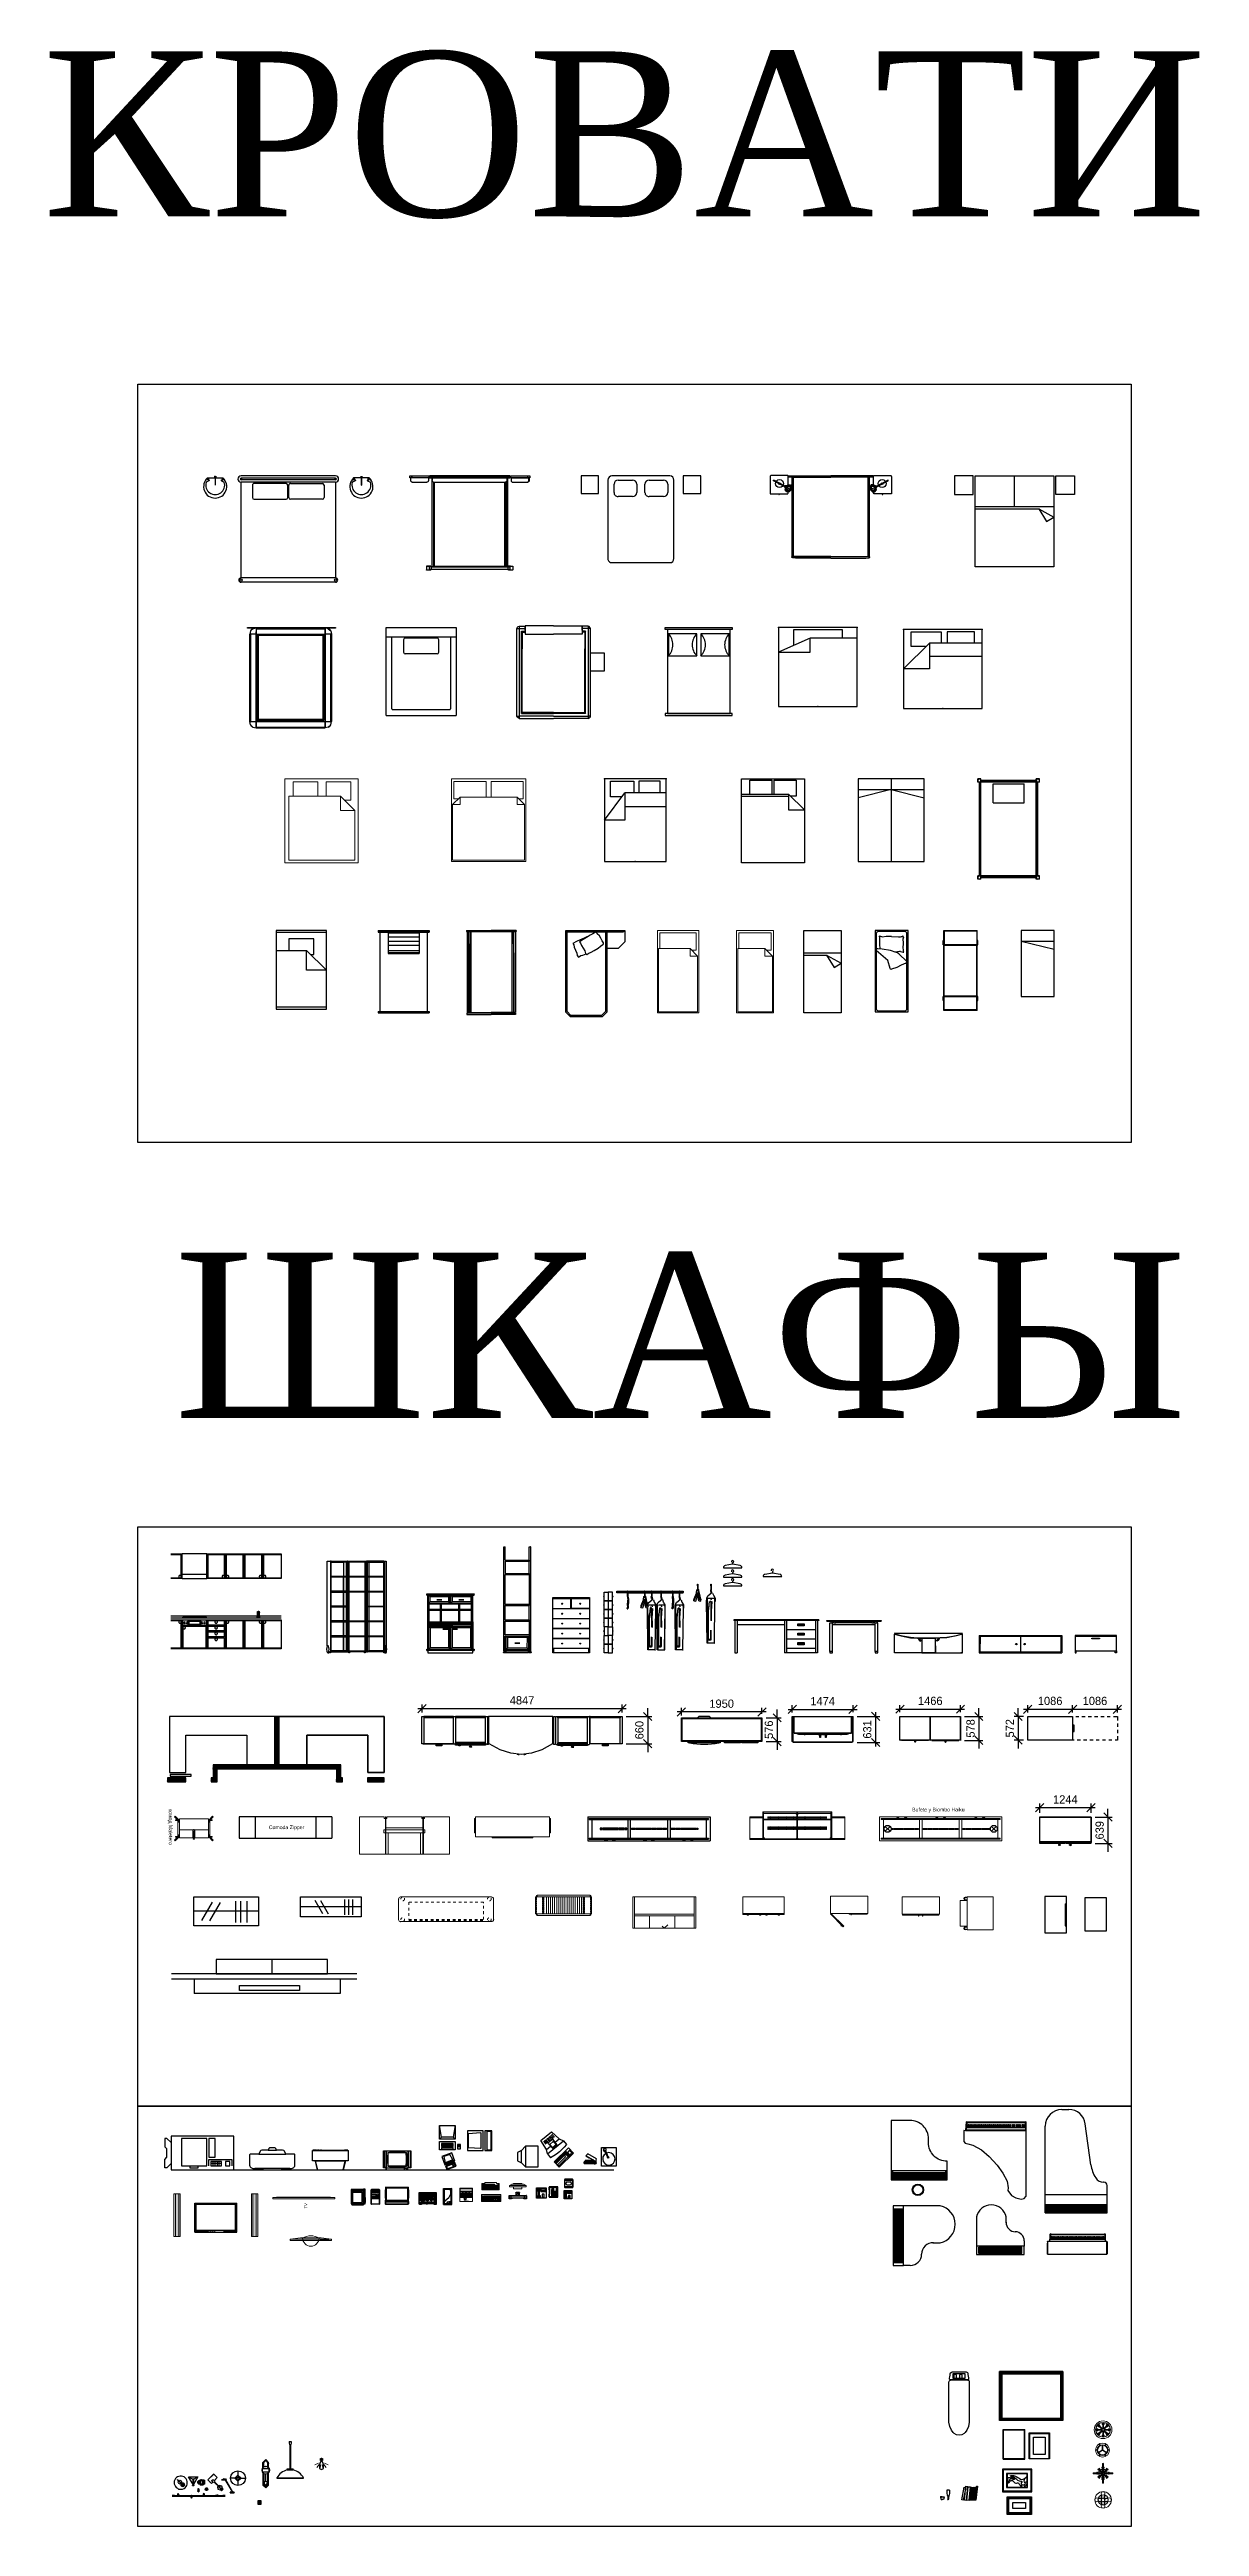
# Model space of a CAD drawing. Header units: millimetres. Extents: x 3103 to 179340, y -10977 to 70536.
# Drawn here: x 104356 to 132204, y 3121 to 63128 of the extents above; entities that cross this region are included whole.
import ezdxf

# ---------------------------------------------------------------- set-up
doc = ezdxf.new("R2010")
doc.units = ezdxf.units.MM
doc.header["$LTSCALE"] = 0.5
doc.set_wipeout_variables(frame=1)
for name, pattern in [('ELGO_LTYPE0', [0]), ('HIDDEN', [0.375, 0.25, -0.125]), ('Przerywana', [266.333, 133, -133.333])]:
    doc.linetypes.add(name, pattern=pattern)
for name, color, linetype in [('A-Wall-H', 250, 'Continuous'), ('A8-17', 6, 'Continuous'), ('A_Doors', 140, 'Continuous'), ('A_Walls_перегородки', 3, 'Continuous'), ('AS-02', 11, 'Continuous'), ('Furniture & Equipment', 7, 'Continuous'), ('MEBEL', 1, 'Continuous')]:
    doc.layers.add(name, color=color, linetype=linetype)
for name, color, linetype, lineweight in [('Name mebele', 252, 'Continuous', 0), ('Tonkie', 7, 'Continuous', 0), ('Интерьер - Мебель_Ном_пера__1', 7, 'Continuous', 13), ('Интерьер - Мебель_Ном_пера__11', 171, 'Continuous', 18), ('техника', 10, 'Continuous', 5)]:
    doc.layers.add(name, color=color, linetype=linetype, lineweight=lineweight)
doc.layers.add('Интерьер - Мебель_Ном_пера__2', color=7, linetype='Continuous', lineweight=15, true_color=0x7f7f7f)
doc.layers.add('Интерьер - Мебель_Ном_пера__4', color=7, linetype='Continuous', lineweight=20, true_color=0x029e21)
doc.styles.add('Arial', font='ARIAL.TTF')
doc.styles.add('style1', font='TIMES.TTF')
doc.styles.add('WROMLATS', font='wromlats.shx', dxfattribs={"bigfont": 'bigfont.shx'})
doc.dimstyles.new('juka', dxfattribs={"dimscale": 100, "dimtxt": 2, "dimasz": 2, "dimexe": 1, "dimexo": 1, "dimgap": 1, "dimtad": 1, "dimtoh": 1, "dimdec": 0, "dimzin": 0, "dimdsep": 46, "dimtxsty": 'WROMLATS', "dimblk": 'OBLIQUE', "dimcen": -3, "dimdle": 1, "dimclrd": 256, "dimclre": 256, "dimclrt": 256, "dimadec": 0, "dimazin": 0, "dimtfac": 1, "dimtdec": 0, "dimtix": 1, "dimtmove": 2, "dimatfit": 3, "dimldrblk": 'ORIGIN2', "dimfxl": 1, "dimtvp": 2.5, "dimtolj": 1, "dimtzin": 0, "dimarcsym": 0})

msp = doc.modelspace()

# ---------------------------------------------------------------- texts
at = {"layer": 'MEBEL', "style": 'Arial'}
for s, height, rotation, p in [('комод Maletero', 89.299, 270, (107244.3, 20504.7)), ('TV', 71.44, 90, (110598.9, 10825.8))]:
    msp.add_text(s, height=height, rotation=rotation, dxfattribs=at).set_placement(p)
for s, p in [('Bufete y Biombo Haiku', (125247.4, 20443.3)), ('Comoda Zipper', (109665.6, 20014.4))]:
    msp.add_text(s, height=89.299, dxfattribs=at).set_placement(p)
at = {"layer": 'MEBEL', "char_height": 4000, "width": 12454.612, "attachment_point": 1, "style": 'style1'}
for s, insert in [('КРОВАТИ ', (104181.6, 63083.2)), ('ШКАФЫ  ', (107372.3, 33977.9))]:
    msp.add_mtext(s, dxfattribs=dict(at, insert=insert))

# ---------------------------------------------------------------- blocks, each defined once
blk = doc.blocks.new('Piano_26')
at = {"layer": 'Furniture & Equipment', "color": 5, "linetype": 'Continuous'}
for p, q in [((400, 2500), (572, 2500)), ((0, 0), (0, 2100)), ((1105, 1164), (968, 2155)), ((1420, 742), (1412, 742)), ((1500, 0), (1500, 662)), ((0, 441), (1500, 441)), ((0, 200), (1500, 200)), ((0, 0), (1500, 0)), ((30, 0), (30, 200)), ((30, 170), (1470, 170)), ((30, 30), (1470, 30)), ((51, 90), (51, 170)), ((51, 90), (61, 90)), ((56, 30), (56, 90)), ((61, 90), (61, 170)), ((76, 90), (76, 170)), ((76, 90), (86, 90)), ((81, 30), (81, 90)), ((86, 90), (86, 170)), ((107, 30), (107, 170)), ((128, 90), (128, 170)), ((128, 90), (138, 90)), ((133, 30), (133, 90)), ((138, 90), (138, 170)), ((154, 90), (154, 170)), ((154, 90), (164, 90)), ((159, 30), (159, 90)), ((164, 90), (164, 170)), ((179, 90), (179, 170)), ((179, 90), (189, 90)), ((184, 30), (184, 90)), ((189, 90), (189, 170)), ((210, 30), (210, 170)), ((231, 90), (231, 170)), ((231, 90), (241, 90)), ((236, 30), (236, 90)), ((241, 90), (241, 170)), ((256, 90), (256, 170)), ((256, 90), (266, 90)), ((261, 30), (261, 90)), ((266, 90), (266, 170)), ((287, 30), (287, 170)), ((308, 90), (308, 170)), ((308, 90), (318, 90)), ((313, 30), (313, 90)), ((318, 90), (318, 170)), ((334, 90), (334, 170)), ((334, 90), (344, 90)), ((339, 30), (339, 90)), ((344, 90), (344, 170)), ((359, 90), (359, 170)), ((359, 90), (369, 90)), ((364, 30), (364, 90)), ((369, 90), (369, 170)), ((390, 30), (390, 170)), ((411, 90), (411, 170)), ((411, 90), (421, 90)), ((416, 30), (416, 90)), ((421, 90), (421, 170)), ((436, 90), (436, 170)), ((436, 90), (446, 90)), ((441, 30), (441, 90)), ((446, 90), (446, 170)), ((467, 30), (467, 170)), ((488, 90), (488, 170)), ((488, 90), (498, 90)), ((493, 30), (493, 90)), ((498, 90), (498, 170)), ((514, 90), (514, 170)), ((514, 90), (524, 90)), ((519, 30), (519, 90)), ((524, 90), (524, 170)), ((539, 90), (539, 170)), ((539, 90), (549, 90)), ((544, 30), (544, 90)), ((549, 90), (549, 170)), ((570, 30), (570, 170)), ((591, 90), (591, 170)), ((591, 90), (601, 90)), ((596, 30), (596, 90)), ((601, 90), (601, 170)), ((616, 90), (616, 170)), ((616, 90), (626, 90)), ((621, 30), (621, 90)), ((626, 90), (626, 170)), ((647, 30), (647, 170)), ((668, 90), (668, 170)), ((668, 90), (678, 90)), ((673, 30), (673, 90)), ((678, 90), (678, 170)), ((694, 90), (694, 170)), ((694, 90), (704, 90)), ((699, 30), (699, 90)), ((704, 90), (704, 170)), ((719, 90), (719, 170)), ((719, 90), (729, 90)), ((724, 30), (724, 90)), ((729, 90), (729, 170)), ((750, 30), (750, 170)), ((771, 90), (771, 170)), ((771, 90), (781, 90)), ((776, 30), (776, 90)), ((781, 90), (781, 170)), ((796, 90), (796, 170)), ((796, 90), (806, 90)), ((801, 30), (801, 90)), ((806, 90), (806, 170)), ((827, 30), (827, 170)), ((848, 90), (848, 170)), ((848, 90), (858, 90)), ((853, 30), (853, 90)), ((858, 90), (858, 170)), ((874, 90), (874, 170)), ((874, 90), (884, 90)), ((879, 30), (879, 90)), ((884, 90), (884, 170)), ((899, 90), (899, 170)), ((899, 90), (909, 90)), ((904, 30), (904, 90)), ((909, 90), (909, 170)), ((930, 30), (930, 170)), ((951, 90), (951, 170)), ((951, 90), (961, 90)), ((956, 30), (956, 90)), ((961, 90), (961, 170)), ((976, 90), (976, 170)), ((976, 90), (986, 90)), ((981, 30), (981, 90)), ((986, 90), (986, 170)), ((1007, 30), (1007, 170)), ((1028, 90), (1028, 170)), ((1028, 90), (1038, 90)), ((1033, 30), (1033, 90)), ((1038, 90), (1038, 170)), ((1054, 90), (1054, 170)), ((1054, 90), (1064, 90)), ((1059, 30), (1059, 90)), ((1064, 90), (1064, 170)), ((1079, 90), (1079, 170)), ((1079, 90), (1089, 90)), ((1084, 30), (1084, 90)), ((1089, 90), (1089, 170)), ((1110, 30), (1110, 170)), ((1131, 90), (1131, 170)), ((1131, 90), (1141, 90)), ((1136, 30), (1136, 90)), ((1141, 90), (1141, 170)), ((1156, 90), (1156, 170)), ((1156, 90), (1166, 90)), ((1161, 30), (1161, 90)), ((1166, 90), (1166, 170)), ((1187, 30), (1187, 170)), ((1208, 90), (1208, 170)), ((1208, 90), (1218, 90)), ((1213, 30), (1213, 90)), ((1218, 90), (1218, 170)), ((1234, 90), (1234, 170)), ((1234, 90), (1244, 90)), ((1239, 30), (1239, 90)), ((1244, 90), (1244, 170)), ((1259, 90), (1259, 170)), ((1259, 90), (1269, 90)), ((1264, 30), (1264, 90)), ((1269, 90), (1269, 170)), ((1290, 30), (1290, 170)), ((1311, 90), (1311, 170)), ((1311, 90), (1321, 90)), ((1316, 30), (1316, 90)), ((1321, 90), (1321, 170)), ((1336, 90), (1336, 170)), ((1336, 90), (1346, 90)), ((1341, 30), (1341, 90)), ((1346, 90), (1346, 170)), ((1367, 30), (1367, 170)), ((1388, 90), (1388, 170)), ((1388, 90), (1398, 90)), ((1393, 30), (1393, 90)), ((1398, 90), (1398, 170)), ((1414, 90), (1414, 170)), ((1414, 90), (1424, 90)), ((1419, 30), (1419, 90)), ((1424, 90), (1424, 170)), ((1439, 90), (1439, 170)), ((1439, 90), (1449, 90)), ((1444, 30), (1444, 90)), ((1449, 90), (1449, 170)), ((1470, 200), (1470, 0)), ((1470, 30), (1470, 170))]:
    blk.add_line(p, q, dxfattribs=at)
for centre, radius, start, end in [((400, 2100), 400, 90, 180), ((572, 2100), 400, 7.83926, 90), ((1887, 1271), 790, 187.83926, 212.60774), ((1412, 967), 226, 212.60774, 270), ((1420, 662), 80, 0, 90)]:
    blk.add_arc(centre, radius, start, end, dxfattribs=at)
blk = doc.blocks.new('Telephone_39')
at = {"layer": 'Furniture & Equipment', "color": 1, "linetype": 'Continuous'}
for p, q in [((210, 250), (0, 250)), ((0, 250), (0, 0)), ((0, 0), (210, 0)), ((5, 245), (70, 245)), ((5, 180), (5, 245)), ((13, 180), (5, 180)), ((5, 5), (5, 70)), ((5, 70), (13, 70)), ((70, 5), (5, 5)), ((10, 235), (10, 187)), ((10, 15), (10, 63)), ((11, 185), (12, 185)), ((12, 184), (12, 185)), ((12, 185), (12, 185)), ((12, 185), (12, 185)), ((12, 185), (12, 185)), ((12, 185), (12, 185)), ((13, 184), (12, 184)), ((12, 184), (12, 184)), ((12, 65), (12, 66)), ((12, 66), (12, 66)), ((12, 66), (13, 66)), ((12, 65), (12, 65)), ((12, 65), (12, 65)), ((12, 65), (12, 65)), ((12, 65), (12, 65)), ((12, 65), (12, 65)), ((12, 65), (12, 65)), ((13, 183), (13, 184)), ((13, 182), (13, 183)), ((13, 183), (13, 183)), ((13, 181), (13, 182)), ((13, 182), (13, 182)), ((13, 180), (13, 181)), ((13, 181), (13, 181)), ((14, 179), (13, 180)), ((13, 69), (13, 70)), ((13, 70), (14, 70)), ((13, 68), (13, 69)), ((13, 67), (13, 68)), ((13, 68), (13, 68)), ((13, 66), (13, 67)), ((13, 67), (13, 67)), ((14, 178), (14, 179)), ((14, 176), (14, 178)), ((14, 175), (14, 176)), ((14, 174), (14, 175)), ((14, 172), (14, 174)), ((14, 171), (14, 172)), ((14, 80), (14, 171)), ((14, 78), (14, 80)), ((14, 80), (14, 80)), ((14, 77), (14, 78)), ((14, 75), (14, 77)), ((14, 74), (14, 75)), ((14, 73), (14, 74)), ((14, 72), (14, 73)), ((14, 70), (14, 72)), ((60, 240), (15, 240)), ((60, 10), (15, 10)), ((62, 180), (61, 179)), ((61, 179), (61, 178)), ((61, 178), (61, 176)), ((61, 176), (61, 175)), ((61, 175), (61, 174)), ((61, 174), (61, 172)), ((61, 172), (61, 171)), ((61, 171), (61, 80)), ((61, 80), (61, 78)), ((61, 80), (61, 80)), ((61, 78), (61, 77)), ((61, 77), (61, 75)), ((61, 75), (61, 74)), ((61, 74), (61, 73)), ((61, 73), (61, 72)), ((61, 72), (61, 70)), ((61, 70), (62, 70)), ((62, 184), (62, 183)), ((63, 184), (62, 184)), ((62, 183), (62, 182)), ((62, 183), (62, 183)), ((62, 182), (62, 181)), ((62, 182), (62, 182)), ((62, 181), (62, 180)), ((62, 181), (62, 181)), ((70, 180), (62, 180)), ((62, 70), (70, 70)), ((62, 70), (62, 69)), ((62, 69), (62, 68)), ((62, 68), (62, 67)), ((62, 68), (62, 68)), ((62, 67), (62, 66)), ((62, 67), (62, 67)), ((62, 66), (63, 66)), ((64, 185), (63, 185)), ((63, 185), (63, 184)), ((63, 185), (63, 185)), ((63, 185), (63, 185)), ((63, 185), (63, 185)), ((63, 185), (63, 185)), ((63, 184), (63, 184)), ((63, 66), (63, 65)), ((63, 66), (63, 66)), ((63, 65), (63, 65)), ((63, 65), (63, 65)), ((63, 65), (63, 65)), ((63, 65), (63, 65)), ((63, 65), (63, 65)), ((63, 65), (63, 65)), ((65, 235), (65, 187)), ((65, 15), (65, 63)), ((70, 245), (70, 180)), ((70, 70), (70, 5)), ((75, 250), (75, 0)), ((80, 245), (205, 245)), ((80, 136), (80, 245)), ((205, 136), (80, 136)), ((96, 234), (96, 227)), ((114, 234), (96, 234)), ((96, 227), (114, 227)), ((96, 218), (96, 211)), ((114, 218), (96, 218)), ((96, 211), (114, 211)), ((96, 202), (96, 195)), ((114, 202), (96, 202)), ((96, 195), (114, 195)), ((96, 186), (96, 179)), ((114, 186), (96, 186)), ((96, 179), (114, 179)), ((96, 170), (96, 163)), ((114, 170), (96, 170)), ((96, 163), (114, 163)), ((96, 154), (96, 147)), ((114, 154), (96, 154)), ((96, 147), (114, 147)), ((96, 114), (96, 96)), ((114, 114), (96, 114)), ((96, 96), (114, 96)), ((96, 89), (96, 71)), ((114, 89), (96, 89)), ((96, 71), (114, 71)), ((96, 64), (96, 46)), ((114, 64), (96, 64)), ((96, 46), (114, 46)), ((96, 39), (96, 21)), ((114, 39), (96, 39)), ((96, 21), (114, 21)), ((114, 227), (114, 234)), ((114, 211), (114, 218)), ((114, 195), (114, 202)), ((114, 179), (114, 186)), ((114, 163), (114, 170)), ((114, 147), (114, 154)), ((114, 96), (114, 114)), ((114, 71), (114, 89)), ((114, 46), (114, 64)), ((114, 21), (114, 39)), ((139, 114), (121, 114)), ((121, 114), (121, 96)), ((121, 96), (139, 96)), ((139, 89), (121, 89)), ((121, 89), (121, 71)), ((121, 71), (139, 71)), ((139, 64), (121, 64)), ((121, 64), (121, 46)), ((121, 46), (139, 46)), ((139, 39), (121, 39)), ((121, 39), (121, 21)), ((121, 21), (139, 21)), ((139, 96), (139, 114)), ((139, 71), (139, 89)), ((139, 46), (139, 64)), ((139, 21), (139, 39)), ((164, 114), (146, 114)), ((146, 114), (146, 96)), ((146, 96), (164, 96)), ((164, 89), (146, 89)), ((146, 89), (146, 71)), ((146, 71), (164, 71)), ((164, 64), (146, 64)), ((146, 64), (146, 46)), ((146, 46), (164, 46)), ((164, 39), (146, 39)), ((146, 39), (146, 21)), ((146, 21), (164, 21)), ((164, 96), (164, 114)), ((164, 71), (164, 89)), ((164, 46), (164, 64)), ((164, 21), (164, 39)), ((189, 234), (171, 234)), ((171, 234), (171, 227)), ((171, 227), (189, 227)), ((189, 218), (171, 218)), ((171, 218), (171, 211)), ((171, 211), (189, 211)), ((189, 202), (171, 202)), ((171, 202), (171, 195)), ((171, 195), (189, 195)), ((189, 186), (171, 186)), ((171, 186), (171, 179)), ((171, 179), (189, 179)), ((189, 170), (171, 170)), ((171, 170), (171, 163)), ((171, 163), (189, 163)), ((189, 154), (171, 154)), ((171, 154), (171, 147)), ((171, 147), (189, 147)), ((171, 114), (171, 96)), ((189, 114), (171, 114)), ((171, 96), (189, 96)), ((171, 89), (171, 71)), ((189, 89), (171, 89)), ((171, 71), (189, 71)), ((171, 64), (171, 46)), ((189, 64), (171, 64)), ((171, 46), (189, 46)), ((171, 39), (171, 21)), ((189, 39), (171, 39)), ((171, 21), (189, 21)), ((189, 227), (189, 234)), ((189, 211), (189, 218)), ((189, 195), (189, 202)), ((189, 179), (189, 186)), ((189, 163), (189, 170)), ((189, 147), (189, 154)), ((189, 96), (189, 114)), ((189, 71), (189, 89)), ((189, 46), (189, 64)), ((189, 21), (189, 39)), ((205, 245), (205, 136)), ((210, 0), (210, 250))]:
    blk.add_line(p, q, dxfattribs=at)
at = {"layer": 'Furniture & Equipment', "color": 255, "linetype": 'Continuous'}
blk.add_lwpolyline([(0, 250), (0, 0), (210, 0), (210, 250)], close=True, dxfattribs=at)
at = {"layer": 'Furniture & Equipment', "color": 1, "linetype": 'Continuous'}
for centre, radius, start, end in [((15, 235), 5, 90, 180), ((12, 187), 2, 180, 255.02664), ((12, 63), 2, 104.97336, 180), ((15, 15), 5, 180, 270), ((60, 235), 5, 0, 90), ((60, 15), 5, 270, 0), ((63, 187), 2, 284.97336, 0), ((63, 63), 2, 0, 75.02664)]:
    blk.add_arc(centre, radius, start, end, dxfattribs=at)
blk = doc.blocks.new('Copier_40')
at = {"layer": 'Furniture & Equipment', "color": 1, "linetype": 'Continuous'}
for p, q in [((14, 370), (0, 370)), ((0, 370), (0, 20)), ((0, 20), (14, 20)), ((14, 20), (14, 370)), ((299, 370), (15, 370)), ((15, 370), (15, 340)), ((15, 340), (299, 340)), ((299, 339), (15, 339)), ((15, 339), (15, 20)), ((15, 20), (299, 20)), ((15, 19), (15, 0)), ((299, 19), (15, 19)), ((15, 0), (299, 0)), ((40, 300), (270, 300)), ((40, 50), (40, 300)), ((40, 50), (270, 50)), ((270, 50), (270, 300)), ((299, 340), (299, 370)), ((299, 20), (299, 339)), ((299, 0), (299, 19)), ((340, 374), (300, 374)), ((300, 374), (300, 174)), ((300, 174), (340, 174)), ((350, 173), (300, 173)), ((300, 173), (300, 20)), ((300, 55), (318, 55)), ((300, 20), (340, 20)), ((318, 72), (328, 72)), ((318, 47), (318, 72)), ((318, 47), (328, 47)), ((319, 151), (327, 151)), ((319, 147), (319, 151)), ((319, 147), (327, 147)), ((319, 131), (327, 131)), ((319, 127), (319, 131)), ((319, 127), (327, 127)), ((319, 111), (327, 111)), ((319, 107), (319, 111)), ((319, 107), (327, 107)), ((319, 91), (327, 91)), ((319, 87), (319, 91)), ((319, 87), (327, 87)), ((327, 147), (327, 151)), ((327, 127), (327, 131)), ((327, 107), (327, 111)), ((327, 87), (327, 91)), ((328, 47), (328, 72)), ((328, 55), (340, 55)), ((340, 174), (340, 374)), ((340, 20), (340, 55)), ((340, 55), (350, 55)), ((350, 55), (350, 173))]:
    blk.add_line(p, q, dxfattribs=at)
blk = doc.blocks.new('Apple Display_52')
at = {"layer": 'Furniture & Equipment', "color": 1, "linetype": 'Continuous'}
for p, q in [((0, 78), (1, 79)), ((0, 76), (0, 78)), ((0, 4), (0, 76)), ((0, 2), (0, 4)), ((1, 1), (0, 2)), ((1, 79), (2, 80)), ((3, 0), (1, 1)), ((2, 80), (4, 81)), ((5, 0), (3, 0)), ((4, 81), (6, 82)), ((6, 82), (8, 83)), ((8, 83), (11, 83)), ((10, 18), (10, 66)), ((11, 66), (10, 66)), ((11, 17), (10, 18)), ((10, 18), (11, 17)), ((11, 83), (15, 84)), ((12, 67), (11, 66)), ((13, 17), (11, 17)), ((11, 17), (12, 17)), ((14, 67), (12, 67)), ((12, 17), (14, 16)), ((16, 16), (13, 17)), ((16, 68), (14, 67)), ((14, 16), (16, 16)), ((15, 84), (19, 84)), ((18, 68), (16, 68)), ((20, 15), (16, 16)), ((16, 16), (18, 15)), ((22, 69), (18, 68)), ((18, 15), (22, 15)), ((19, 84), (24, 85)), ((19, 84), (19, 84)), ((25, 15), (20, 15)), ((25, 69), (22, 69)), ((22, 15), (25, 15)), ((24, 85), (28, 85)), ((28, 69), (25, 69)), ((30, 15), (25, 15)), ((25, 15), (28, 15)), ((28, 85), (392, 85)), ((28, 69), (392, 69)), ((392, 15), (28, 15)), ((41, 0), (39, 0)), ((44, 0), (41, 0)), ((47, 1), (44, 0)), ((45, 0), (44, 0)), ((46, 62), (45, 62)), ((45, 62), (45, 61)), ((45, 61), (45, 22)), ((45, 22), (45, 22)), ((45, 22), (46, 22)), ((47, 62), (46, 62)), ((46, 22), (47, 22)), ((48, 62), (47, 62)), ((47, 22), (48, 21)), ((49, 1), (47, 1)), ((49, 63), (48, 62)), ((48, 21), (49, 21)), ((51, 63), (49, 63)), ((49, 21), (51, 21)), ((51, 1), (49, 1)), ((52, 63), (51, 63)), ((51, 21), (52, 21)), ((53, 2), (51, 1)), ((54, 63), (52, 63)), ((52, 21), (54, 21)), ((67, 9), (53, 2)), ((53, 2), (53, 2)), ((366, 63), (54, 63)), ((54, 21), (366, 21)), ((68, 10), (67, 9)), ((72, 11), (68, 10)), ((76, 12), (72, 11)), ((81, 13), (76, 12)), ((86, 13), (81, 13)), ((92, 14), (86, 13)), ((99, 14), (92, 14)), ((317, 14), (99, 14)), ((165, 149), (166, 150)), ((165, 148), (165, 149)), ((165, 148), (165, 85)), ((166, 150), (168, 150)), ((252, 150), (168, 150)), ((194, 126), (195, 127)), ((194, 126), (194, 126)), ((194, 85), (194, 126)), ((194, 126), (194, 126)), ((195, 127), (197, 128)), ((197, 128), (199, 129)), ((201, 130), (199, 129)), ((201, 130), (204, 130)), ((204, 130), (207, 131)), ((207, 131), (213, 131)), ((213, 131), (216, 130)), ((216, 130), (219, 130)), ((219, 130), (221, 129)), ((221, 129), (223, 128)), ((223, 128), (225, 127)), ((225, 127), (226, 126)), ((226, 126), (226, 126)), ((226, 126), (226, 85)), ((226, 126), (226, 126)), ((252, 150), (254, 150)), ((254, 150), (255, 149)), ((255, 149), (255, 148)), ((255, 85), (255, 148)), ((322, 14), (317, 14)), ((329, 14), (322, 14)), ((335, 13), (329, 14)), ((340, 13), (335, 13)), ((345, 12), (340, 13)), ((349, 11), (345, 12)), ((352, 10), (349, 11)), ((367, 2), (352, 10)), ((368, 63), (366, 63)), ((366, 21), (368, 21)), ((368, 1), (367, 2)), ((369, 63), (368, 63)), ((368, 21), (369, 21)), ((370, 1), (368, 1)), ((371, 63), (369, 63)), ((369, 21), (371, 21)), ((372, 1), (370, 1)), ((372, 62), (371, 63)), ((371, 21), (372, 21)), ((373, 62), (372, 62)), ((372, 21), (373, 22)), ((375, 0), (372, 1)), ((374, 62), (373, 62)), ((373, 22), (374, 22)), ((375, 62), (374, 62)), ((374, 22), (375, 22)), ((375, 61), (375, 62)), ((375, 22), (375, 61)), ((375, 22), (375, 22)), ((375, 0), (376, 0)), ((378, 0), (376, 0)), ((381, 0), (378, 0)), ((383, 0), (381, 0)), ((395, 15), (390, 15)), ((392, 85), (396, 85)), ((395, 69), (392, 69)), ((392, 15), (395, 15)), ((398, 69), (395, 69)), ((400, 15), (395, 15)), ((395, 15), (398, 15)), ((396, 85), (401, 84)), ((402, 68), (398, 69)), ((398, 15), (402, 15)), ((404, 16), (400, 15)), ((401, 84), (405, 84)), ((404, 68), (402, 68)), ((402, 15), (404, 16)), ((406, 67), (404, 68)), ((407, 17), (404, 16)), ((404, 16), (406, 16)), ((405, 84), (409, 83)), ((408, 67), (406, 67)), ((406, 16), (408, 17)), ((409, 17), (407, 17)), ((409, 66), (408, 67)), ((408, 17), (409, 17)), ((409, 83), (412, 83)), ((410, 66), (409, 66)), ((410, 18), (409, 17)), ((409, 17), (410, 18)), ((410, 66), (410, 18)), ((412, 83), (414, 82)), ((414, 82), (416, 81)), ((417, 0), (415, 0)), ((418, 80), (416, 81)), ((419, 1), (417, 0)), ((418, 80), (419, 79)), ((420, 78), (419, 79)), ((420, 2), (419, 1)), ((420, 76), (420, 78)), ((420, 76), (420, 4)), ((420, 4), (420, 2)), ((420, 4), (420, 2)), ((39, 0), (5, 0)), ((415, 0), (383, 0))]:
    blk.add_line(p, q, dxfattribs=at)
blk = doc.blocks.new('Apple Cube_54')
at = {"layer": 'Furniture & Equipment', "color": 1, "linetype": 'Continuous'}
for p, q in [((0, 191), (0, 9)), ((5, 10), (5, 190)), ((191, 200), (9, 200)), ((9, 0), (191, 0)), ((10, 195), (190, 195)), ((190, 5), (10, 5)), ((25, 185), (175, 185)), ((175, 168), (25, 168)), ((30, 29), (170, 29)), ((170, 12), (30, 12)), ((65, 136), (136, 136)), ((65, 64), (135, 64)), ((195, 190), (195, 10)), ((200, 9), (200, 191))]:
    blk.add_line(p, q, dxfattribs=at)
for centre in [(19, 100), (181, 100)]:
    blk.add_circle(centre, 8.03, dxfattribs=at)
for centre, radius, start, end in [((9, 191), 9.13, 90, 180), ((9, 9), 9.13, 180, 270), ((10, 190), 4.56, 90, 180), ((10, 10), 4.56, 180, 270), ((28, 177), 9.07, 110.0587, 249.9413), ((33, 20), 9.08, 110.06376, 249.93624), ((68, 100), 36.2, 94.99984, 265.00016), ((132, 100), 36.2, 274.99984, 85.00016), ((167, 20), 9.08, 290.06302, 69.93698), ((172, 177), 9.08, 290.05955, 69.94045), ((190, 190), 4.56, 0, 90), ((190, 10), 4.56, 270, 0), ((191, 191), 9.12, 0, 90), ((191, 9), 9.12, 270, 0)]:
    blk.add_arc(centre, radius, start, end, dxfattribs=at)
blk = doc.blocks.new('Piano - Baby Grand')
at = {"linetype": 'Continuous'}
for p, q in [((-29, 8.250005), (-29, -27.249995)), ((7, 1.250005), (7, 8.250005)), ((29, -20.749995), (29, -27.249995)), ((-29, -27.249995), (-29, -37.249995)), ((29, -27.249995), (-29, -27.249995)), ((-29, -37.249995), (29, -37.249995)), ((-26, -36.249995), (-26, -28.249995)), ((-26, -28.249995), (26, -28.249995)), ((-26, -36.249995), (-25, -36.249995)), ((-25.25, -33.249995), (-25.25, -28.249995)), ((-25, -33.249995), (-25.25, -33.249995)), ((-24.75, -33.249995), (-25, -33.249995)), ((-25, -36.249995), (-25, -33.249995)), ((-25, -36.249995), (-24, -36.249995)), ((-24.75, -28.249995), (-24.75, -33.249995)), ((-24.25, -33.249995), (-24.25, -28.249995)), ((-24, -33.249995), (-24.25, -33.249995)), ((-23.75, -33.249995), (-24, -33.249995)), ((-24, -36.249995), (-24, -33.249995)), ((-24, -36.249995), (-23, -36.249995)), ((-23.75, -28.249995), (-23.75, -33.249995)), ((-23, -36.249995), (-23, -28.249995)), ((-23, -36.249995), (-22, -36.249995)), ((-22.25, -33.249995), (-22.25, -28.249995)), ((-22, -33.249995), (-22.25, -33.249995)), ((-21.75, -33.249995), (-22, -33.249995)), ((-22, -36.249995), (-22, -33.249995)), ((-22, -36.249995), (-21, -36.249995)), ((-21.75, -28.249995), (-21.75, -33.249995)), ((-21.25, -33.249995), (-21.25, -28.249995)), ((-21, -33.249995), (-21.25, -33.249995)), ((-20.75, -33.249995), (-21, -33.249995)), ((-21, -36.249995), (-21, -33.249995)), ((-21, -36.249995), (-20, -36.249995)), ((-20.75, -28.249995), (-20.75, -33.249995)), ((-20.25, -33.249995), (-20.25, -28.249995)), ((-20, -33.249995), (-20.25, -33.249995)), ((-19.75, -33.249995), (-20, -33.249995)), ((-20, -36.249995), (-20, -33.249995)), ((-20, -36.249995), (-19, -36.249995)), ((-19.75, -28.249995), (-19.75, -33.249995)), ((-19, -36.249995), (-19, -28.249995)), ((-19, -36.249995), (-18, -36.249995)), ((-18.25, -33.249995), (-18.25, -28.249995)), ((-18, -33.249995), (-18.25, -33.249995)), ((-17.75, -33.249995), (-18, -33.249995)), ((-18, -36.249995), (-18, -33.249995)), ((-18, -36.249995), (-17, -36.249995)), ((-17.75, -28.249995), (-17.75, -33.249995)), ((-17.25, -33.249995), (-17.25, -28.249995)), ((-17, -33.249995), (-17.25, -33.249995)), ((-16.75, -33.249995), (-17, -33.249995)), ((-17, -36.249995), (-17, -33.249995)), ((-17, -36.249995), (-16, -36.249995)), ((-16.75, -28.249995), (-16.75, -33.249995)), ((-16, -36.249995), (-16, -28.249995)), ((-16, -36.249995), (-15, -36.249995)), ((-15.25, -33.249995), (-15.25, -28.249995)), ((-15, -33.249995), (-15.25, -33.249995)), ((-14.75, -33.249995), (-15, -33.249995)), ((-15, -36.249995), (-15, -33.249995)), ((-15, -36.249995), (-14, -36.249995)), ((-14.75, -28.249995), (-14.75, -33.249995)), ((-14.25, -33.249995), (-14.25, -28.249995)), ((-14, -33.249995), (-14.25, -33.249995)), ((-13.75, -33.249995), (-14, -33.249995)), ((-14, -36.249995), (-14, -33.249995)), ((-14, -36.249995), (-13, -36.249995)), ((-13.75, -28.249995), (-13.75, -33.249995)), ((-13.25, -33.249995), (-13.25, -28.249995)), ((-13, -33.249995), (-13.25, -33.249995)), ((-12.75, -33.249995), (-13, -33.249995)), ((-13, -36.249995), (-13, -33.249995)), ((-13, -36.249995), (-12, -36.249995)), ((-12.75, -28.249995), (-12.75, -33.249995)), ((-12, -36.249995), (-12, -28.249995)), ((-12, -36.249995), (-11, -36.249995)), ((-11.25, -33.249995), (-11.25, -28.249995)), ((-11, -33.249995), (-11.25, -33.249995)), ((-10.75, -33.249995), (-11, -33.249995)), ((-11, -36.249995), (-11, -33.249995)), ((-11, -36.249995), (-10, -36.249995)), ((-10.75, -28.249995), (-10.75, -33.249995)), ((-10.25, -33.249995), (-10.25, -28.249995)), ((-10, -33.249995), (-10.25, -33.249995)), ((-9.75, -33.249995), (-10, -33.249995)), ((-10, -36.249995), (-10, -33.249995)), ((-10, -36.249995), (-9, -36.249995)), ((-9.75, -28.249995), (-9.75, -33.249995)), ((-9, -36.249995), (-9, -28.249995)), ((-9, -36.249995), (-8, -36.249995)), ((-8.25, -33.249995), (-8.25, -28.249995)), ((-8, -33.249995), (-8.25, -33.249995)), ((-7.75, -33.249995), (-8, -33.249995)), ((-8, -36.249995), (-8, -33.249995)), ((-8, -36.249995), (-7, -36.249995)), ((-7.75, -28.249995), (-7.75, -33.249995)), ((-7.25, -33.249995), (-7.25, -28.249995)), ((-7, -33.249995), (-7.25, -33.249995)), ((-6.75, -33.249995), (-7, -33.249995)), ((-7, -36.249995), (-7, -33.249995)), ((-7, -36.249995), (-6, -36.249995)), ((-6.75, -28.249995), (-6.75, -33.249995)), ((-6.25, -33.249995), (-6.25, -28.249995)), ((-6, -33.249995), (-6.25, -33.249995)), ((-5.75, -33.249995), (-6, -33.249995)), ((-6, -36.249995), (-6, -33.249995)), ((-6, -36.249995), (-5, -36.249995)), ((-5.75, -28.249995), (-5.75, -33.249995)), ((-5, -36.249995), (-5, -28.249995)), ((-5, -36.249995), (-4, -36.249995)), ((-4.25, -33.249995), (-4.25, -28.249995)), ((-4, -33.249995), (-4.25, -33.249995)), ((-3.75, -33.249995), (-4, -33.249995)), ((-4, -36.249995), (-4, -33.249995)), ((-4, -36.249995), (-3, -36.249995)), ((-3.75, -28.249995), (-3.75, -33.249995)), ((-3.25, -33.249995), (-3.25, -28.249995)), ((-3, -33.249995), (-3.25, -33.249995)), ((-2.75, -33.249995), (-3, -33.249995)), ((-3, -36.249995), (-3, -33.249995)), ((-3, -36.249995), (-2, -36.249995)), ((-2.75, -28.249995), (-2.75, -33.249995)), ((-2, -36.249995), (-2, -28.249995)), ((-2, -36.249995), (-1, -36.249995)), ((-1.25, -33.249995), (-1.25, -28.249995)), ((-1, -33.249995), (-1.25, -33.249995)), ((-0.75, -33.249995), (-1, -33.249995)), ((-1, -36.249995), (-1, -33.249995)), ((-1, -36.249995), (0, -36.249995)), ((-0.75, -28.249995), (-0.75, -33.249995)), ((-0.25, -33.249995), (-0.25, -28.249995)), ((0, -33.249995), (-0.25, -33.249995)), ((0.25, -33.249995), (0, -33.249995)), ((0, -36.249995), (0, -33.249995)), ((0, -36.249995), (1, -36.249995)), ((0.25, -28.249995), (0.25, -33.249995)), ((0.75, -33.249995), (0.75, -28.249995)), ((1, -33.249995), (0.75, -33.249995)), ((1.25, -33.249995), (1, -33.249995)), ((1, -36.249995), (1, -33.249995)), ((1, -36.249995), (2, -36.249995)), ((1.25, -28.249995), (1.25, -33.249995)), ((2, -36.249995), (2, -28.249995)), ((2, -36.249995), (3, -36.249995)), ((2.75, -33.249995), (2.75, -28.249995)), ((3, -33.249995), (2.75, -33.249995)), ((3.25, -33.249995), (3, -33.249995)), ((3, -36.249995), (3, -33.249995)), ((3, -36.249995), (4, -36.249995)), ((3.25, -28.249995), (3.25, -33.249995)), ((3.75, -33.249995), (3.75, -28.249995)), ((4, -33.249995), (3.75, -33.249995)), ((4.25, -33.249995), (4, -33.249995)), ((4, -36.249995), (4, -33.249995)), ((4, -36.249995), (5, -36.249995)), ((4.25, -28.249995), (4.25, -33.249995)), ((5, -36.249995), (5, -28.249995)), ((5, -36.249995), (6, -36.249995)), ((5.75, -33.249995), (5.75, -28.249995)), ((6, -33.249995), (5.75, -33.249995)), ((6.25, -33.249995), (6, -33.249995)), ((6, -36.249995), (6, -33.249995)), ((6, -36.249995), (7, -36.249995)), ((6.25, -28.249995), (6.25, -33.249995)), ((6.75, -33.249995), (6.75, -28.249995)), ((7, -33.249995), (6.75, -33.249995)), ((7.25, -33.249995), (7, -33.249995)), ((7, -36.249995), (7, -33.249995)), ((7, -36.249995), (8, -36.249995)), ((7.25, -28.249995), (7.25, -33.249995)), ((7.75, -33.249995), (7.75, -28.249995)), ((8, -33.249995), (7.75, -33.249995)), ((8.25, -33.249995), (8, -33.249995)), ((8, -36.249995), (8, -33.249995)), ((8, -36.249995), (9, -36.249995)), ((8.25, -28.249995), (8.25, -33.249995)), ((9, -36.249995), (9, -28.249995)), ((9, -36.249995), (10, -36.249995)), ((9.75, -33.249995), (9.75, -28.249995)), ((10, -33.249995), (9.75, -33.249995)), ((10.25, -33.249995), (10, -33.249995)), ((10, -36.249995), (10, -33.249995)), ((10, -36.249995), (11, -36.249995)), ((10.25, -28.249995), (10.25, -33.249995)), ((10.75, -33.249995), (10.75, -28.249995)), ((11, -33.249995), (10.75, -33.249995)), ((11.25, -33.249995), (11, -33.249995)), ((11, -36.249995), (11, -33.249995)), ((11, -36.249995), (12, -36.249995)), ((11.25, -28.249995), (11.25, -33.249995)), ((12, -36.249995), (12, -28.249995)), ((12, -36.249995), (13, -36.249995)), ((12.75, -33.249995), (12.75, -28.249995)), ((13, -33.249995), (12.75, -33.249995)), ((13.25, -33.249995), (13, -33.249995)), ((13, -36.249995), (13, -33.249995)), ((13, -36.249995), (14, -36.249995)), ((13.25, -28.249995), (13.25, -33.249995)), ((13.75, -33.249995), (13.75, -28.249995)), ((14, -33.249995), (13.75, -33.249995)), ((14.25, -33.249995), (14, -33.249995)), ((14, -36.249995), (14, -33.249995)), ((14, -36.249995), (15, -36.249995)), ((14.25, -28.249995), (14.25, -33.249995)), ((14.75, -33.249995), (14.75, -28.249995)), ((15, -33.249995), (14.75, -33.249995)), ((15.25, -33.249995), (15, -33.249995)), ((15, -36.249995), (15, -33.249995)), ((15, -36.249995), (16, -36.249995)), ((15.25, -28.249995), (15.25, -33.249995)), ((16, -36.249995), (16, -28.249995)), ((16, -36.249995), (17, -36.249995)), ((16.75, -33.249995), (16.75, -28.249995)), ((17, -33.249995), (16.75, -33.249995)), ((17.25, -33.249995), (17, -33.249995)), ((17, -36.249995), (17, -33.249995)), ((17, -36.249995), (18, -36.249995)), ((17.25, -28.249995), (17.25, -33.249995)), ((17.75, -33.249995), (17.75, -28.249995)), ((18, -33.249995), (17.75, -33.249995)), ((18.25, -33.249995), (18, -33.249995)), ((18, -36.249995), (18, -33.249995)), ((18, -36.249995), (19, -36.249995)), ((18.25, -28.249995), (18.25, -33.249995)), ((19, -36.249995), (19, -28.249995)), ((19, -36.249995), (20, -36.249995)), ((19.75, -33.249995), (19.75, -28.249995)), ((20, -33.249995), (19.75, -33.249995)), ((20.25, -33.249995), (20, -33.249995)), ((20, -36.249995), (20, -33.249995)), ((20, -36.249995), (21, -36.249995)), ((20.25, -28.249995), (20.25, -33.249995)), ((20.75, -33.249995), (20.75, -28.249995)), ((21, -33.249995), (20.75, -33.249995)), ((21.25, -33.249995), (21, -33.249995)), ((21, -36.249995), (21, -33.249995)), ((21, -36.249995), (22, -36.249995)), ((21.25, -28.249995), (21.25, -33.249995)), ((21.75, -33.249995), (21.75, -28.249995)), ((22, -33.249995), (21.75, -33.249995)), ((22.25, -33.249995), (22, -33.249995)), ((22, -36.249995), (22, -33.249995)), ((22, -36.249995), (23, -36.249995)), ((22.25, -28.249995), (22.25, -33.249995)), ((23, -36.249995), (23, -28.249995)), ((23, -36.249995), (24, -36.249995)), ((23.75, -33.249995), (23.75, -28.249995)), ((24, -33.249995), (23.75, -33.249995)), ((24.25, -33.249995), (24, -33.249995)), ((24, -36.249995), (24, -33.249995)), ((24, -36.249995), (25, -36.249995)), ((24.25, -28.249995), (24.25, -33.249995)), ((24.75, -33.249995), (24.75, -28.249995)), ((25, -33.249995), (24.75, -33.249995)), ((25.25, -33.249995), (25, -33.249995)), ((25, -36.249995), (25, -33.249995)), ((25, -36.249995), (26, -36.249995)), ((25.25, -28.249995), (25.25, -33.249995)), ((26, -36.249995), (26, -28.249995)), ((29, -37.249995), (29, -27.249995))]:
    blk.add_line(p, q, dxfattribs=at)
for centre, radius, start, end in [((-11, 4.327585), 18.42241, 12.29325, 167.7067), ((18, 1.250005), 11, 177.3974, 270), ((18, -20.749995), 11, 0, 90)]:
    blk.add_arc(centre, radius, start, end, dxfattribs=at)
blk = doc.blocks.new('Phone - Desk')
at = {"linetype": 'Continuous'}
for p, q in [((-4.5, -5), (-4.5, 5)), ((-4.5, 5), (4.5, 5)), ((-4, 4.5), (-4, 2)), ((-4, 2), (-3.25, 2)), ((-3.75, 4.5), (-3.75, 2.25)), ((-1.25, 4.5), (-3.75, 4.5)), ((-3.75, 2.25), (-3.25, 2.25)), ((-3.25, 4), (-3.25, -4)), ((-3.25, 4), (-1.75, 4)), ((-1.75, -4), (-1.75, 4)), ((-1.75, 2.25), (-1.25, 2.25)), ((-1.75, 2), (-1, 2)), ((-1.25, 2.25), (-1.25, 4.5)), ((-1, 2), (-1, 4.5)), ((4, 3.5), (-0.5, 3.5)), ((-0.5, 3.5), (-0.5, 1.5)), ((-0.5, 2.5), (4, 2.5)), ((-0.5, 1.5), (4, 1.5)), ((4, 1.5), (4, 3.5)), ((4.5, 5), (4.5, -5)), ((4.5, -5), (-4.5, -5)), ((-3.75, -2.25), (-3.25, -2.25)), ((-3.75, -4.5), (-3.75, -2.25)), ((-1.25, -4.5), (-3.75, -4.5)), ((-3.25, -4), (-1.75, -4)), ((-1.75, -2.25), (-1.25, -2.25)), ((-1.25, -2.25), (-1.25, -4.5)), ((2.75, -1), (0.75, -1)), ((0.75, -1), (0.75, -4)), ((0.75, -4), (2.75, -4)), ((2.75, -4), (2.75, -1))]:
    blk.add_line(p, q, dxfattribs=at)
blk = doc.blocks.new('ASKASA22')
at = {"layer": 'MEBEL'}
for p, q in [((0, 700), (0, -700)), ((2000, 800), (100, 800)), ((200, 650), (400, 650)), ((2100, -700), (2100, 700)), ((100, 200), (100, 550)), ((400, 100), (200, 100)), ((500, 550), (500, 200)), ((100, -550), (100, -200)), ((200, -100), (400, -100)), ((500, -200), (500, -550)), ((100, -800), (2000, -800)), ((400, -650), (200, -650))]:
    blk.add_line(p, q, dxfattribs=at)
for centre, start, end in [((100, 700), 90, 180), ((200, 550), 90, 180), ((400, 550), 0, 90), ((2000, 700), 0, 90), ((200, 200), 180, 270), ((400, 200), 270, 0), ((200, -200), 90, 180), ((200, -550), 180, 270), ((400, -200), 0, 90), ((400, -550), 270, 0), ((100, -700), 180, 270), ((2000, -700), 270, 360)]:
    blk.add_arc(centre, 100, start, end, dxfattribs=at)
blk = doc.blocks.new('BED1D2')
at = {"layer": 'MEBEL', "linetype": 'Continuous', "lineweight": 0}
for p, q in [((0, 500), (0, -400)), ((2000, 500), (0, 500)), ((60, 440), (480, 440)), ((60, -340), (60, 440)), ((440, 290), (620, 470)), ((440, 290), (440, -370)), ((620, 290), (440, 290)), ((480, 440), (480, 330)), ((620, 470), (620, 290)), ((1970, 470), (620, 470)), ((1970, -370), (1970, 470)), ((2000, -400), (2000, 500)), ((0, -400), (2000, -400)), ((440, -340), (60, -340)), ((440, -370), (1970, -370))]:
    blk.add_line(p, q, dxfattribs=at)
blk = doc.blocks.new('BEDBD2')
at = {"layer": 'MEBEL'}
for p, q in [((257, -800), (257, 800)), ((257, 0), (455, 800)), ((0, 0), (2000, 0)), ((257, 0), (455, -800))]:
    blk.add_line(p, q, dxfattribs=at)
blk.add_lwpolyline([(0, -800), (2000, -800), (2000, 800), (0, 800)], close=True, dxfattribs=at)
blk = doc.blocks.new('BEDCH2')
at = {"layer": 'MEBEL'}
for q in [(257, 400), (455, 400)]:
    blk.add_line((257, -400), q, dxfattribs=at)
blk.add_lwpolyline([(0, -400), (1600, -400), (1600, 400), (0, 400)], close=True, dxfattribs=at)
blk = doc.blocks.new('BEKOMO2')
at = {"layer": 'AS-02'}
for q in [(0, 0), (0, -13)]:
    blk.add_line((0, -13), q, dxfattribs=at)
blk.add_lwpolyline([(-798, -526), (0, -526), (0, 0), (-798, 0)], close=True, dxfattribs=at)
blk = doc.blocks.new('BETRUM2')
at = {"layer": 'AS-02'}
for p, q in [((-706, -32), (-706, 0)), ((-174, -32), (-174, 0)), ((-706, -32), (-174, -32))]:
    blk.add_line(p, q, dxfattribs=at)
blk.add_lwpolyline([(-880, -520), (0, -520), (0, 0), (-880, 0)], close=True, dxfattribs=at)
blk = doc.blocks.new('Comoda Zipper')
at = {"layer": 'Name mebele'}
for p, q in [((-920, 474), (-920, 127)), ((-920, 474), (-895, 474)), ((-920, 127), (-895, 127)), ((-895, 510), (895, 510)), ((-895, 510), (-895, 25)), ((-895, 25), (895, 25)), ((-491, 25), (-491, 0)), ((-491, 0), (491, 0)), ((491, 25), (491, 0)), ((895, 510), (895, 25)), ((895, 474), (920, 474)), ((895, 127), (920, 127)), ((920, 474), (920, 127))]:
    blk.add_line(p, q, dxfattribs=at)
blk = doc.blocks.new('Экран')
at = {"layer": 'Tonkie'}
for p, q in [((-39, 750), (-14, 750)), ((-39, 750), (-39, -750)), ((-14, 750), (-14, -750)), ((-14, 664), (0, 651)), ((0, 651), (0, -651)), ((-39, -750), (-14, -750)), ((-14, -664), (0, -651))]:
    blk.add_line(p, q, dxfattribs=at)
blk = doc.blocks.new('Bancueta Imagine')
at = {"layer": 'Name mebele'}
for p, q in [((-675, 455), (-675, 45)), ((-675, 455), (675, 455)), ((-675, 45), (675, 45)), ((-658, 491), (-658, 455)), ((-658, 491), (-642, 491)), ((-658, 9), (-658, 45)), ((-658, 9), (-642, 9)), ((-642, 500), (642, 500)), ((-642, 500), (-642, 455)), ((-642, 45), (-642, 0)), ((-642, 0), (642, 0)), ((-494, 455), (-494, 45)), ((-415, 455), (-415, 45)), ((-365, 455), (-365, 45)), ((-315, 455), (-315, 45)), ((-265, 455), (-265, 45)), ((-215, 455), (-215, 45)), ((-165, 455), (-165, 45)), ((-115, 455), (-115, 45)), ((-65, 455), (-65, 45)), ((-15, 455), (-15, 45)), ((35, 455), (35, 45)), ((85, 455), (85, 45)), ((135, 455), (135, 45)), ((185, 455), (185, 45)), ((235, 455), (235, 45)), ((285, 455), (285, 45)), ((335, 455), (335, 45)), ((385, 455), (385, 45)), ((435, 455), (435, 45)), ((494, 455), (494, 45)), ((642, 500), (642, 455)), ((658, 491), (642, 491)), ((642, 45), (642, 0)), ((658, 9), (642, 9)), ((658, 491), (658, 455)), ((658, 9), (658, 45)), ((675, 455), (675, 45))]:
    blk.add_line(p, q, dxfattribs=at)
at = {"layer": 'Name mebele', "linetype": 'HIDDEN', "ltscale": 6}
for p, q in [((-653, 455), (-653, 45)), ((-509, 455), (-509, 45)), ((-479, 455), (-479, 45)), ((479, 455), (479, 45)), ((509, 455), (509, 45)), ((653, 455), (653, 45))]:
    blk.add_line(p, q, dxfattribs=at)
blk = doc.blocks.new('Bufete без боков')
at = {"layer": 'Name mebele'}
for p, q in [((-1480, 0), (-1480, 580)), ((1480, 580), (-1480, 580)), ((1480, 0), (-1480, 0)), ((1444, 537), (-1444, 537)), ((-1444, 517), (-1444, 537)), ((1444, 517), (-1444, 517)), ((1444, 63), (-1444, 63)), ((-1444, 63), (-1444, 43)), ((1444, 43), (-1444, 43)), ((-1384, 63), (-1384, 517)), ((-1181, 278), (-1181, 302)), ((-1181, 302), (-1156, 302)), ((-1156, 278), (-1181, 278)), ((-1156, 302), (-1156, 278)), ((-1146, 278), (-1146, 302)), ((-1146, 302), (-1121, 302)), ((-1121, 278), (-1146, 278)), ((-1121, 302), (-1121, 278)), ((-1112, 278), (-1112, 302)), ((-1112, 302), (-1087, 302)), ((-1087, 278), (-1112, 278)), ((-1087, 302), (-1087, 278)), ((-1077, 278), (-1077, 302)), ((-1077, 302), (-1052, 302)), ((-1052, 278), (-1077, 278)), ((-1065, 580), (-1065, 561)), ((-1065, 561), (-1015, 561)), ((-1052, 302), (-1052, 278)), ((-1043, 278), (-1043, 302)), ((-1043, 302), (-1018, 302)), ((-1018, 278), (-1043, 278)), ((-1018, 302), (-1018, 278)), ((-1015, 561), (-1015, 580)), ((-1009, 278), (-1009, 302)), ((-1009, 302), (-984, 302)), ((-984, 278), (-1009, 278)), ((-984, 302), (-984, 278)), ((-974, 278), (-974, 302)), ((-974, 302), (-949, 302)), ((-949, 278), (-974, 278)), ((-949, 302), (-949, 278)), ((-940, 278), (-940, 302)), ((-940, 302), (-915, 302)), ((-915, 278), (-940, 278)), ((-915, 302), (-915, 278)), ((-905, 278), (-905, 302)), ((-905, 302), (-880, 302)), ((-880, 278), (-905, 278)), ((-880, 302), (-880, 278)), ((-873, 580), (-873, 561)), ((-873, 561), (-823, 561)), ((-871, 278), (-871, 302)), ((-871, 302), (-846, 302)), ((-846, 278), (-871, 278)), ((-846, 302), (-846, 278)), ((-837, 278), (-837, 302)), ((-837, 302), (-812, 302)), ((-812, 278), (-837, 278)), ((-823, 561), (-823, 580)), ((-812, 302), (-812, 278)), ((-802, 278), (-802, 302)), ((-802, 302), (-777, 302)), ((-777, 278), (-802, 278)), ((-777, 302), (-777, 278)), ((-768, 278), (-768, 302)), ((-768, 302), (-743, 302)), ((-743, 278), (-768, 278)), ((-743, 302), (-743, 278)), ((-733, 278), (-733, 302)), ((-733, 302), (-708, 302)), ((-708, 278), (-733, 278)), ((-708, 302), (-708, 278)), ((-699, 278), (-699, 302)), ((-699, 302), (-674, 302)), ((-674, 278), (-699, 278)), ((-674, 302), (-674, 278)), ((-665, 278), (-665, 302)), ((-665, 302), (-640, 302)), ((-640, 278), (-665, 278)), ((-640, 302), (-640, 278)), ((-630, 278), (-630, 302)), ((-630, 302), (-605, 302)), ((-605, 278), (-630, 278)), ((-605, 302), (-605, 278)), ((-596, 278), (-596, 302)), ((-596, 302), (-571, 302)), ((-571, 278), (-596, 278)), ((-571, 302), (-571, 278)), ((-561, 278), (-561, 302)), ((-561, 302), (-536, 302)), ((-536, 278), (-561, 278)), ((-536, 302), (-536, 278)), ((-511, 63), (-511, 517)), ((-481, 537), (-481, 517)), ((-481, 63), (-481, 43)), ((-451, 63), (-451, 517)), ((-427, 278), (-427, 302)), ((-427, 302), (-402, 302)), ((-402, 278), (-427, 278)), ((-402, 302), (-402, 278)), ((-392, 278), (-392, 302)), ((-392, 302), (-367, 302)), ((-367, 278), (-392, 278)), ((-367, 302), (-367, 278)), ((-358, 278), (-358, 302)), ((-358, 302), (-333, 302)), ((-333, 278), (-358, 278)), ((-333, 302), (-333, 278)), ((-323, 278), (-323, 302)), ((-323, 302), (-298, 302)), ((-298, 278), (-323, 278)), ((-298, 302), (-298, 278)), ((-289, 278), (-289, 302)), ((-289, 302), (-264, 302)), ((-264, 278), (-289, 278)), ((-264, 302), (-264, 278)), ((-255, 278), (-255, 302)), ((-255, 302), (-230, 302)), ((-230, 278), (-255, 278)), ((-230, 302), (-230, 278)), ((-220, 278), (-220, 302)), ((-220, 302), (-195, 302)), ((-195, 278), (-220, 278)), ((-195, 302), (-195, 278)), ((-186, 278), (-186, 302)), ((-186, 302), (-161, 302)), ((-161, 278), (-186, 278)), ((-161, 302), (-161, 278)), ((-151, 278), (-151, 302)), ((-151, 302), (-126, 302)), ((-126, 278), (-151, 278)), ((-126, 302), (-126, 278)), ((-121, 561), (-121, 580)), ((-71, 561), (-121, 561)), ((-117, 278), (-117, 302)), ((-117, 302), (-92, 302)), ((-92, 278), (-117, 278)), ((-92, 302), (-92, 278)), ((-83, 278), (-83, 302)), ((-83, 302), (-58, 302)), ((-58, 278), (-83, 278)), ((-71, 580), (-71, 561)), ((-58, 302), (-58, 278)), ((-48, 278), (-48, 302)), ((-48, 302), (-23, 302)), ((-23, 278), (-48, 278)), ((-23, 302), (-23, 278)), ((-14, 278), (-14, 302)), ((-14, 302), (11, 302)), ((11, 278), (-14, 278)), ((11, 302), (11, 278)), ((21, 278), (21, 302)), ((21, 302), (46, 302)), ((46, 278), (21, 278)), ((46, 302), (46, 278)), ((55, 278), (55, 302)), ((55, 302), (80, 302)), ((80, 278), (55, 278)), ((70, 561), (70, 580)), ((120, 561), (70, 561)), ((80, 302), (80, 278)), ((89, 278), (89, 302)), ((89, 302), (114, 302)), ((114, 278), (89, 278)), ((114, 302), (114, 278)), ((120, 580), (120, 561)), ((124, 278), (124, 302)), ((124, 302), (149, 302)), ((149, 278), (124, 278)), ((149, 302), (149, 278)), ((158, 278), (158, 302)), ((158, 302), (183, 302)), ((183, 278), (158, 278)), ((183, 302), (183, 278)), ((193, 278), (193, 302)), ((193, 302), (218, 302)), ((218, 278), (193, 278)), ((218, 302), (218, 278)), ((227, 278), (227, 302)), ((227, 302), (252, 302)), ((252, 278), (227, 278)), ((252, 302), (252, 278)), ((261, 278), (261, 302)), ((261, 302), (286, 302)), ((286, 278), (261, 278)), ((286, 302), (286, 278)), ((296, 278), (296, 302)), ((296, 302), (321, 302)), ((321, 278), (296, 278)), ((321, 302), (321, 278)), ((330, 278), (330, 302)), ((330, 302), (355, 302)), ((355, 278), (330, 278)), ((355, 302), (355, 278)), ((364, 278), (364, 302)), ((364, 302), (389, 302)), ((389, 278), (364, 278)), ((389, 302), (389, 278)), ((399, 278), (399, 302)), ((399, 302), (424, 302)), ((424, 278), (399, 278)), ((424, 302), (424, 278)), ((451, 63), (451, 517)), ((481, 537), (481, 517)), ((481, 63), (481, 43)), ((511, 63), (511, 517)), ((561, 302), (536, 302)), ((536, 302), (536, 278)), ((536, 278), (561, 278)), ((561, 278), (561, 302)), ((596, 302), (571, 302)), ((571, 302), (571, 278)), ((571, 278), (596, 278)), ((596, 278), (596, 302)), ((630, 302), (605, 302)), ((605, 302), (605, 278)), ((605, 278), (630, 278)), ((630, 278), (630, 302)), ((665, 302), (640, 302)), ((640, 302), (640, 278)), ((640, 278), (665, 278)), ((665, 278), (665, 302)), ((699, 302), (674, 302)), ((674, 302), (674, 278)), ((674, 278), (699, 278)), ((699, 278), (699, 302)), ((733, 302), (708, 302)), ((708, 302), (708, 278)), ((708, 278), (733, 278)), ((733, 278), (733, 302)), ((768, 302), (743, 302)), ((743, 302), (743, 278)), ((743, 278), (768, 278)), ((768, 278), (768, 302)), ((802, 302), (777, 302)), ((777, 302), (777, 278)), ((777, 278), (802, 278)), ((802, 278), (802, 302)), ((837, 302), (812, 302)), ((812, 302), (812, 278)), ((812, 278), (837, 278)), ((823, 561), (823, 580)), ((873, 561), (823, 561)), ((837, 278), (837, 302)), ((871, 302), (846, 302)), ((846, 302), (846, 278)), ((846, 278), (871, 278)), ((871, 278), (871, 302)), ((873, 580), (873, 561)), ((905, 302), (880, 302)), ((880, 302), (880, 278)), ((880, 278), (905, 278)), ((905, 278), (905, 302)), ((940, 302), (915, 302)), ((915, 302), (915, 278)), ((915, 278), (940, 278)), ((940, 278), (940, 302)), ((974, 302), (949, 302)), ((949, 302), (949, 278)), ((949, 278), (974, 278)), ((974, 278), (974, 302)), ((1009, 302), (984, 302)), ((984, 302), (984, 278)), ((984, 278), (1009, 278)), ((1009, 278), (1009, 302)), ((1015, 561), (1015, 580)), ((1065, 561), (1015, 561)), ((1043, 302), (1018, 302)), ((1018, 302), (1018, 278)), ((1018, 278), (1043, 278)), ((1043, 278), (1043, 302)), ((1077, 302), (1052, 302)), ((1052, 302), (1052, 278)), ((1052, 278), (1077, 278)), ((1065, 580), (1065, 561)), ((1077, 278), (1077, 302)), ((1112, 302), (1087, 302)), ((1087, 302), (1087, 278)), ((1087, 278), (1112, 278)), ((1112, 278), (1112, 302)), ((1146, 302), (1121, 302)), ((1121, 302), (1121, 278)), ((1121, 278), (1146, 278)), ((1146, 278), (1146, 302)), ((1181, 302), (1156, 302)), ((1156, 302), (1156, 278)), ((1156, 278), (1181, 278)), ((1181, 278), (1181, 302)), ((1384, 63), (1384, 517)), ((1444, 517), (1444, 537)), ((1444, 43), (1444, 63)), ((1480, 0), (1480, 580))]:
    blk.add_line(p, q, dxfattribs=at)
blk = doc.blocks.new('Mesa despacho Nobel')
at = {"layer": 'Name mebele'}
for p, q in [((-900, 1090), (-900, 487)), ((-900, 1090), (0, 1090)), ((0, 1090), (0, -1090)), ((0, 460), (-900, 460)), ((-900, 460), (-900, 448)), ((0, 448), (-900, 448)), ((-900, 422), (-900, -422)), ((-632, 460), (-632, -460)), ((-585, 498), (-585, -498)), ((-516, 498), (-585, 498)), ((-516, 498), (-516, -498)), ((0, 390), (-516, 390)), ((0, -448), (-900, -448)), ((-900, -460), (-900, -448)), ((0, -460), (-900, -460)), ((-900, -487), (-900, -1090)), ((-516, -498), (-585, -498)), ((0, -390), (-516, -390)), ((-900, -1090), (0, -1090))]:
    blk.add_line(p, q, dxfattribs=at)
for points in [[(-900, 487), (-857, 487), (-857, 422), (-900, 422)], [(-900, -487), (-857, -487), (-857, -422), (-900, -422)]]:
    blk.add_lwpolyline(points, dxfattribs=at)
blk = doc.blocks.new('Banco Africa res...')
at = {"layer": 'Name mebele'}
for p, q in [((-837, 670), (837, 670)), ((-837, 670), (-837, 0)), ((-837, 635), (837, 635)), ((837, 670), (837, 0)), ((-1150, 545), (-1150, 0)), ((-1150, 545), (-837, 545)), ((-1150, 522), (-837, 522)), ((-1150, 23), (-837, 23)), ((-1150, 0), (1150, 0)), ((-837, 476), (837, 476)), ((837, 545), (1150, 545)), ((837, 522), (1150, 522)), ((837, 23), (1150, 23)), ((1150, 545), (1150, 0))]:
    blk.add_line(p, q, dxfattribs=at)
at = {"layer": 'Name mebele', "linetype": 'HIDDEN', "ltscale": 8}
for p, q in [((-814, 670), (-814, 15)), ((-814, 623), (814, 623)), ((-7, 0), (-7, 670)), ((7, 0), (7, 670)), ((814, 670), (814, 15)), ((-814, 491), (814, 491)), ((-814, 15), (-24, 15)), ((24, 15), (814, 15))]:
    blk.add_line(p, q, dxfattribs=at)
at = {"layer": 'Name mebele'}
for points in [[(-702, 543), (-712, 543), (-712, 512), (-702, 512)], [(-702, 303), (-712, 303), (-712, 242), (-702, 242)], [(-677, 543), (-686, 543), (-686, 512), (-677, 512)], [(-677, 303), (-686, 303), (-686, 242), (-677, 242)], [(-651, 543), (-661, 543), (-661, 512), (-651, 512)], [(-651, 303), (-661, 303), (-661, 242), (-651, 242)], [(-626, 543), (-636, 543), (-636, 512), (-626, 512)], [(-626, 303), (-636, 303), (-636, 242), (-626, 242)], [(-601, 543), (-610, 543), (-610, 512), (-601, 512)], [(-601, 303), (-610, 303), (-610, 242), (-601, 242)], [(-575, 543), (-585, 543), (-585, 512), (-575, 512)], [(-575, 303), (-585, 303), (-585, 242), (-575, 242)], [(-550, 543), (-560, 543), (-560, 512), (-550, 512)], [(-550, 303), (-560, 303), (-560, 242), (-550, 242)], [(-525, 543), (-534, 543), (-534, 512), (-525, 512)], [(-525, 303), (-534, 303), (-534, 242), (-525, 242)], [(-499, 543), (-509, 543), (-509, 512), (-499, 512)], [(-499, 303), (-509, 303), (-509, 242), (-499, 242)], [(-474, 543), (-484, 543), (-484, 512), (-474, 512)], [(-474, 303), (-484, 303), (-484, 242), (-474, 242)], [(-449, 543), (-458, 543), (-458, 512), (-449, 512)], [(-449, 303), (-458, 303), (-458, 242), (-449, 242)], [(-423, 543), (-433, 543), (-433, 512), (-423, 512)], [(-423, 303), (-433, 303), (-433, 242), (-423, 242)], [(-398, 543), (-408, 543), (-408, 512), (-398, 512)], [(-398, 303), (-408, 303), (-408, 242), (-398, 242)], [(-373, 543), (-382, 543), (-382, 512), (-373, 512)], [(-373, 303), (-382, 303), (-382, 242), (-373, 242)], [(-347, 543), (-357, 543), (-357, 512), (-347, 512)], [(-347, 303), (-357, 303), (-357, 242), (-347, 242)], [(-322, 543), (-332, 543), (-332, 512), (-322, 512)], [(-322, 303), (-332, 303), (-332, 242), (-322, 242)], [(-297, 543), (-306, 543), (-306, 512), (-297, 512)], [(-297, 303), (-306, 303), (-306, 242), (-297, 242)], [(-271, 543), (-281, 543), (-281, 512), (-271, 512)], [(-271, 303), (-281, 303), (-281, 242), (-271, 242)], [(-246, 543), (-256, 543), (-256, 512), (-246, 512)], [(-246, 303), (-256, 303), (-256, 242), (-246, 242)], [(-221, 543), (-230, 543), (-230, 512), (-221, 512)], [(-221, 303), (-230, 303), (-230, 242), (-221, 242)], [(-195, 543), (-205, 543), (-205, 512), (-195, 512)], [(-195, 303), (-205, 303), (-205, 242), (-195, 242)], [(-170, 543), (-180, 543), (-180, 512), (-170, 512)], [(-170, 303), (-180, 303), (-180, 242), (-170, 242)], [(-145, 543), (-154, 543), (-154, 512), (-145, 512)], [(-145, 303), (-154, 303), (-154, 242), (-145, 242)], [(-119, 543), (-129, 543), (-129, 512), (-119, 512)], [(-119, 303), (-129, 303), (-129, 242), (-119, 242)], [(-94, 543), (-104, 543), (-104, 512), (-94, 512)], [(-94, 303), (-104, 303), (-104, 242), (-94, 242)], [(-69, 543), (-79, 543), (-79, 512), (-69, 512)], [(-69, 303), (-79, 303), (-79, 242), (-69, 242)], [(-43, 543), (-53, 543), (-53, 512), (-43, 512)], [(-43, 303), (-53, 303), (-53, 242), (-43, 242)], [(-18, 543), (-28, 543), (-28, 512), (-18, 512)], [(-18, 303), (-28, 303), (-28, 242), (-18, 242)], [(18, 543), (28, 543), (28, 512), (18, 512)], [(18, 303), (28, 303), (28, 242), (18, 242)], [(43, 543), (53, 543), (53, 512), (43, 512)], [(43, 303), (53, 303), (53, 242), (43, 242)], [(69, 543), (79, 543), (79, 512), (69, 512)], [(69, 303), (79, 303), (79, 242), (69, 242)], [(94, 543), (104, 543), (104, 512), (94, 512)], [(94, 303), (104, 303), (104, 242), (94, 242)], [(119, 543), (129, 543), (129, 512), (119, 512)], [(119, 303), (129, 303), (129, 242), (119, 242)], [(145, 543), (154, 543), (154, 512), (145, 512)], [(145, 303), (154, 303), (154, 242), (145, 242)], [(170, 543), (180, 543), (180, 512), (170, 512)], [(170, 303), (180, 303), (180, 242), (170, 242)], [(195, 543), (205, 543), (205, 512), (195, 512)], [(195, 303), (205, 303), (205, 242), (195, 242)], [(221, 543), (230, 543), (230, 512), (221, 512)], [(221, 303), (230, 303), (230, 242), (221, 242)], [(246, 543), (256, 543), (256, 512), (246, 512)], [(246, 303), (256, 303), (256, 242), (246, 242)], [(271, 543), (281, 543), (281, 512), (271, 512)], [(271, 303), (281, 303), (281, 242), (271, 242)], [(297, 543), (306, 543), (306, 512), (297, 512)], [(297, 303), (306, 303), (306, 242), (297, 242)], [(322, 543), (332, 543), (332, 512), (322, 512)], [(322, 303), (332, 303), (332, 242), (322, 242)], [(347, 543), (357, 543), (357, 512), (347, 512)], [(347, 303), (357, 303), (357, 242), (347, 242)], [(373, 543), (382, 543), (382, 512), (373, 512)], [(373, 303), (382, 303), (382, 242), (373, 242)], [(398, 543), (408, 543), (408, 512), (398, 512)], [(398, 303), (408, 303), (408, 242), (398, 242)], [(423, 543), (433, 543), (433, 512), (423, 512)], [(423, 303), (433, 303), (433, 242), (423, 242)], [(449, 543), (458, 543), (458, 512), (449, 512)], [(449, 303), (458, 303), (458, 242), (449, 242)], [(474, 543), (484, 543), (484, 512), (474, 512)], [(474, 303), (484, 303), (484, 242), (474, 242)], [(499, 543), (509, 543), (509, 512), (499, 512)], [(499, 303), (509, 303), (509, 242), (499, 242)], [(525, 543), (534, 543), (534, 512), (525, 512)], [(525, 303), (534, 303), (534, 242), (525, 242)], [(550, 543), (560, 543), (560, 512), (550, 512)], [(550, 303), (560, 303), (560, 242), (550, 242)], [(575, 543), (585, 543), (585, 512), (575, 512)], [(575, 303), (585, 303), (585, 242), (575, 242)], [(601, 543), (610, 543), (610, 512), (601, 512)], [(601, 303), (610, 303), (610, 242), (601, 242)], [(626, 543), (636, 543), (636, 512), (626, 512)], [(626, 303), (636, 303), (636, 242), (626, 242)], [(651, 543), (661, 543), (661, 512), (651, 512)], [(651, 303), (661, 303), (661, 242), (651, 242)], [(677, 543), (686, 543), (686, 512), (677, 512)], [(677, 303), (686, 303), (686, 242), (677, 242)], [(702, 543), (712, 543), (712, 512), (702, 512)], [(702, 303), (712, 303), (712, 242), (702, 242)]]:
    blk.add_lwpolyline(points, close=True, dxfattribs=at)
for centre, radius, start, end in [((0, 635), 27.6, 207.26516, 332.73484), ((-814, 15), 28.5, 0, 90), ((0, 15), 24.5, 0, 180), ((814, 15), 28.5, 90, 180)]:
    blk.add_arc(centre, radius, start, end, dxfattribs=at)
blk = doc.blocks.new('krovt thalamus')
at = {"layer": 'MEBEL'}
for p, q in [((-1145, 2575), (1145, 2575)), ((-1145, 150), (-1145, 2470)), ((-1145, 2470), (1145, 2470)), ((1145, 2470), (1145, 150)), ((-1921, 118), (-1988, 150)), ((-1958, 48), (-1582, 48)), ((-1920, 97), (-1954, 97)), ((-1914, 103), (-1914, 107)), ((-1785, 2), (-1785, 48)), ((-1785, 2), (-1780, 2)), ((-1780, 2), (-1780, 48)), ((-1773, 48), (-1773, 219)), ((-1767, 219), (-1773, 219)), ((-1767, 48), (-1767, 219)), ((-1760, 2), (-1760, 48)), ((-1760, 2), (-1755, 2)), ((-1755, 2), (-1755, 48)), ((-1626, 103), (-1626, 107)), ((-1620, 97), (-1586, 97)), ((-1619, 118), (-1552, 150)), ((-1145, 150), (1145, 150)), ((-1145, 94), (1145, 94)), ((-1145, 56), (1145, 56)), ((-1145, 0), (1145, 0)), ((-867, 223), (-867, 523)), ((-827, 563), (-52, 563)), ((-52, 183), (-827, 183)), ((-12, 523), (-12, 223)), ((12, 523), (12, 223)), ((827, 563), (52, 563)), ((52, 183), (827, 183)), ((867, 223), (867, 523)), ((1619, 118), (1552, 150)), ((1958, 48), (1582, 48)), ((1620, 97), (1586, 97)), ((1626, 103), (1626, 107)), ((1755, 2), (1755, 48)), ((1760, 2), (1755, 2)), ((1760, 2), (1760, 48)), ((1767, 48), (1767, 219)), ((1767, 219), (1773, 219)), ((1773, 48), (1773, 219)), ((1780, 2), (1780, 48)), ((1785, 2), (1780, 2)), ((1785, 2), (1785, 48)), ((1914, 103), (1914, 107)), ((1920, 97), (1954, 97)), ((1921, 118), (1988, 150))]:
    blk.add_line(p, q, dxfattribs=at)
for centre in [(-1145, 2522), (1145, 2522)]:
    blk.add_circle(centre, 29.7, dxfattribs=at)
for centre, radius, start, end in [((-1145, 2522), 52.8, 90, 270), ((1145, 2522), 52.8, 270, 90), ((-1770, 256), 280, 312.13376, 227.86624), ((-1770, 219), 230, 343.68829, 196.31171), ((-1985, 156), 6, 196.31171, 243.93626), ((-1954, 91), 6, 90, 214.60734), ((-1770, 219), 230, 214.60734, 227.93381), ((-1926, 107), 12, 0, 63.93626), ((-1920, 103), 6, 270, 0), ((-1614, 107), 12, 116.06374, 180), ((-1620, 103), 6, 180, 270), ((-1770, 219), 230, 312.06619, 325.39266), ((-1586, 91), 6, 325.39266, 90), ((-1555, 156), 6, 296.06374, 343.68829), ((-1145, 75), 74.8, 90, 270), ((-1145, 75), 18.9, 90, 270), ((-1145, 75), 18.9, 270, 90), ((-827, 523), 40, 90, 180), ((-827, 223), 40, 180, 270), ((-52, 523), 40, 0, 90), ((-52, 223), 40, 270, 0), ((52, 523), 40, 90, 180), ((52, 223), 40, 180, 270), ((827, 523), 40, 0, 90), ((827, 223), 40, 270, 0), ((1145, 75), 18.9, 90, 270), ((1145, 75), 74.8, 270, 90), ((1145, 75), 18.9, 270, 90), ((1770, 256), 280, 312.13376, 227.86624), ((1770, 219), 230, 343.68829, 196.31171), ((1555, 156), 6, 196.31171, 243.93626), ((1586, 91), 6, 90, 214.60734), ((1770, 219), 230, 214.60734, 227.93381), ((1614, 107), 12, 0, 63.93626), ((1620, 103), 6, 270, 0), ((1926, 107), 12, 116.06374, 180), ((1920, 103), 6, 180, 270), ((1770, 219), 230, 312.06619, 325.39266), ((1954, 91), 6, 325.39266, 90), ((1985, 156), 6, 296.06374, 343.68829)]:
    blk.add_arc(centre, radius, start, end, dxfattribs=at)
blk = doc.blocks.new('Комод Maletero')
at = {"layer": 'Name mebele'}
for p, q in [((-512, 466), (-527, 452)), ((-442, 367), (-527, 452)), ((-441, 394), (-512, 466)), ((-487, 16), (-487, -16)), ((-487, 16), (-483, 16)), ((-336, 7), (-487, 7)), ((-483, 16), (-483, 7)), ((-475, 7), (-475, -7)), ((-460, 350), (-460, -350)), ((-460, 350), (0, 350)), ((-265, 22), (-460, 22)), ((-442, 388), (-442, 350)), ((-442, 388), (-18, 388)), ((-441, 445), (-441, 388)), ((-441, 445), (-421, 445)), ((-421, 445), (-421, 388)), ((-419, 388), (-419, 350)), ((-419, 388), (-381, 350)), ((-419, 350), (-381, 388)), ((-381, 388), (-381, 350)), ((-347, 22), (-347, 17)), ((-260, 17), (-347, 17)), ((-336, 22), (-336, -22)), ((-320, 17), (-320, -17)), ((-304, 17), (-304, -17)), ((-265, 350), (-265, 22)), ((-260, 350), (-260, 17)), ((-79, 388), (-79, 350)), ((-41, 388), (-79, 350)), ((-41, 350), (-79, 388)), ((-41, 388), (-41, 350)), ((-39, 445), (-39, 388)), ((-19, 445), (-39, 445)), ((-19, 394), (52, 466)), ((-19, 445), (-19, 388)), ((-18, 367), (67, 452)), ((-18, 388), (-18, 350)), ((0, -350), (0, 350)), ((52, 466), (67, 452)), ((-442, -367), (-527, -452)), ((-512, -466), (-527, -452)), ((-441, -394), (-512, -466)), ((-336, -7), (-487, -7)), ((-487, -16), (-483, -16)), ((-483, -7), (-483, -16)), ((-265, -22), (-460, -22)), ((-460, -350), (0, -350)), ((-442, -388), (-442, -350)), ((-442, -388), (-18, -388)), ((-441, -445), (-441, -388)), ((-441, -445), (-421, -445)), ((-421, -445), (-421, -388)), ((-419, -388), (-419, -350)), ((-419, -388), (-381, -350)), ((-419, -350), (-381, -388)), ((-381, -388), (-381, -350)), ((-260, -17), (-347, -17)), ((-347, -17), (-347, -22)), ((-265, -22), (-265, -350)), ((-260, -17), (-260, -350)), ((-79, -388), (-79, -350)), ((-41, -388), (-79, -350)), ((-41, -350), (-79, -388)), ((-41, -388), (-41, -350)), ((-39, -445), (-39, -388)), ((-19, -445), (-39, -445)), ((-19, -445), (-19, -388)), ((-19, -394), (52, -466)), ((-18, -388), (-18, -350)), ((-18, -367), (67, -452)), ((52, -466), (67, -452))]:
    blk.add_line(p, q, dxfattribs=at)
at = {"layer": 'Name mebele', "color": 251, "lineweight": 25}
for p, q in [((-442, 382), (-519, 459)), ((-18, 382), (59, 459)), ((-442, -382), (-519, -459)), ((-18, -382), (59, -459))]:
    blk.add_line(p, q, dxfattribs=at)
at = {"layer": 'Name mebele'}
for centre, radius in [((-431, 371), 3.5), ((-262, 0), 6.7), ((-29, 371), 3.5), ((-431, -371), 3.5), ((-29, -371), 3.5)]:
    blk.add_circle(centre, radius, dxfattribs=at)
for centre in [(-377, 0), (-358, 0)]:
    blk.add_ellipse(centre, major_axis=(5.49, 0), ratio=0.421174, dxfattribs=at)
blk = doc.blocks.new('MacTable II +')
at = {"layer": 'Интерьер - Мебель_Ном_пера__1', "linetype": 'Continuous'}
for p, q in [((1524, 0), (0, 0)), ((0, 0), (0, -762)), ((38, -762), (38, 0)), ((1486, -762), (1486, 0)), ((1524, -762), (1524, 0)), ((38, -419), (1486, -419)), ((38, -457), (1486, -457)), ((406, -457), (406, -762)), ((1016, -457), (1016, -762)), ((0, -762), (1524, -762)), ((762, -762), (707, -707)), ((762, -762), (844, -680))]:
    blk.add_line(p, q, dxfattribs=at)
blk = doc.blocks.new('Single Bed')
at = {"layer": 'MEBEL', "linetype": 'Continuous'}
for p, q in [((0, 2000), (0, 1960)), ((0, 2000), (1236, 2000)), ((0, 1980), (1236, 1980)), ((0, 1960), (1236, 1960)), ((40, 1960), (40, 40)), ((243, 1940), (243, 1444)), ((243, 1940), (993, 1940)), ((243, 1848), (993, 1848)), ((993, 1940), (993, 1444)), ((1196, 40), (1196, 1960)), ((1236, 2000), (1236, 1960)), ((243, 1738), (993, 1738)), ((243, 1642), (993, 1642)), ((243, 1512), (993, 1512)), ((243, 1464), (993, 1464)), ((243, 1444), (993, 1444)), ((0, 40), (0, 0)), ((0, 40), (1236, 40)), ((0, 20), (1236, 20)), ((0, 0), (1236, 0)), ((1236, 40), (1236, 0))]:
    blk.add_line(p, q, dxfattribs=at)
blk = doc.blocks.new('Four Poster Bed')
at = {"layer": 'MEBEL', "linetype": 'Continuous'}
for p, q in [((0, 2350), (0, 2430)), ((80, 2430), (0, 2430)), ((12, 2418), (0, 2390)), ((40, 2430), (12, 2418)), ((68, 2418), (40, 2430)), ((80, 2390), (68, 2418)), ((80, 0), (80, 2430)), ((1420, 0), (1420, 2430)), ((1500, 2430), (1420, 2430)), ((1432, 2418), (1420, 2390)), ((1460, 2430), (1432, 2418)), ((1488, 2418), (1460, 2430)), ((1500, 2390), (1488, 2418)), ((1500, 2350), (1500, 2430)), ((0, 2390), (12, 2362)), ((1500, 2350), (0, 2350)), ((12, 2362), (40, 2350)), ((40, 2350), (68, 2362)), ((40, 2350), (40, 80)), ((60, 2350), (60, 80)), ((68, 2362), (80, 2390)), ((1420, 2390), (80, 2390)), ((1420, 2370), (80, 2370)), ((375, 2313), (1125, 2313)), ((375, 1850), (375, 2313)), ((375, 1850), (1125, 1850)), ((1125, 1850), (1125, 2313)), ((1420, 2390), (1432, 2362)), ((1432, 2362), (1460, 2350)), ((1440, 80), (1440, 2350)), ((1460, 2350), (1488, 2362)), ((1460, 80), (1460, 2350)), ((1488, 2362), (1500, 2390)), ((0, 0), (0, 80)), ((1500, 80), (0, 80)), ((12, 68), (0, 40)), ((0, 40), (12, 12)), ((40, 80), (12, 68)), ((12, 12), (40, 0)), ((68, 68), (40, 80)), ((40, 0), (68, 12)), ((80, 40), (68, 68)), ((68, 12), (80, 40)), ((80, 60), (1420, 60)), ((80, 40), (1420, 40)), ((1432, 68), (1420, 40)), ((1420, 40), (1432, 12)), ((1460, 80), (1432, 68)), ((1432, 12), (1460, 0)), ((1488, 68), (1460, 80)), ((1460, 0), (1488, 12)), ((1500, 40), (1488, 68)), ((1488, 12), (1500, 40)), ((1500, 0), (1500, 80)), ((80, 0), (0, 0)), ((1500, 0), (1420, 0))]:
    blk.add_line(p, q, dxfattribs=at)
blk = doc.blocks.new('surf cabinet cupboard')
at = {"layer": 'Интерьер - Мебель_Ном_пера__11', "linetype": 'Continuous'}
for p, q in [((-1150, 250), (-1150, -250)), ((1100, 300), (-1100, 300)), ((1150, -250), (1150, 250)), ((-1100, -300), (1100, -300)), ((1017, -275), (1024, -278))]:
    blk.add_line(p, q, dxfattribs=at)
at = {"layer": 'Интерьер - Мебель_Ном_пера__11', "linetype": 'Przerywana'}
for p, q in [((-905, 170), (-905, -250)), ((905, 170), (-905, 170)), ((905, -250), (905, 170)), ((-905, -250), (905, -250)), ((-905, -273), (905, -273))]:
    blk.add_line(p, q, dxfattribs=at)
for centre in [(-1050, 250), (1050, 250), (-1050, -250), (1050, -250)]:
    blk.add_circle(centre, 44.9, dxfattribs=at)
at = {"layer": 'Интерьер - Мебель_Ном_пера__11', "linetype": 'Continuous'}
for centre, start, end in [((-1100, 250), 90, 180), ((1100, 250), 0, 90), ((-1100, -250), 180, 270), ((1100, -250), 270, 0)]:
    blk.add_arc(centre, 50, start, end, dxfattribs=at)
for p in [(-1150, 250), (1100, 300), (-1100, -300), (1150, -250)]:
    blk.add_point(p, dxfattribs=at)
blk = doc.blocks.new('TWINLINE COMPUTER TABLE 1')
at = {"layer": 'Интерьер - Мебель_Ном_пера__2', "linetype": 'Continuous'}
for p, q in [((70, 640), (-100, 640)), ((-100, 640), (-100, 20)), ((700, 730), (70, 730)), ((70, 730), (70, -70)), ((70, 20), (70, 640)), ((700, -70), (700, 730)), ((-100, 20), (70, 20)), ((70, -70), (700, -70))]:
    blk.add_line(p, q, dxfattribs=at)
at = {"layer": 'Интерьер - Мебель_Ном_пера__4', "linetype": 'Continuous'}
for p, q in [((70, 718), (10, 718)), ((10, 718), (10, 660)), ((10, 660), (70, 660)), ((70, 660), (70, 718)), ((70, -2), (10, -2)), ((10, -2), (10, -60)), ((10, -60), (70, -60)), ((70, -60), (70, -2))]:
    blk.add_line(p, q, dxfattribs=at)
for centre in [(29, 688.5), (29, -31.5)]:
    blk.add_arc(centre, 37, 54, 310, dxfattribs=at)
blk = doc.blocks.new('CUPBOARD 5')
at = {"layer": 'Интерьер - Мебель_Ном_пера__4', "linetype": 'Continuous'}
for p, q in [((0, 0), (-900, 0)), ((-900, 0), (-900, -20)), ((0, -420), (0, 0)), ((-890, -420), (-904, -434)), ((-904, -434), (-593, -745)), ((-900, -20), (-900, -420)), ((-900, -420), (-880, -420)), ((-579, -731), (-890, -420)), ((-880, -420), (-450, -420)), ((-10, -420), (-450, -420)), ((-450, -420), (-450, -440)), ((-450, -440), (-410, -440)), ((-410, -440), (-410, -440)), ((-410, -440), (-409, -440)), ((-410, -450), (-410, -440)), ((-410, -450), (-410, -450)), ((-410, -450), (-409, -450)), ((-409, -440), (-409, -440)), ((-409, -440), (-408, -440)), ((-409, -450), (-409, -450)), ((-409, -450), (-408, -450)), ((-408, -440), (-406, -440)), ((-408, -450), (-406, -450)), ((-406, -440), (-405, -440)), ((-406, -450), (-405, -450)), ((-405, -440), (-403, -440)), ((-405, -458), (-405, -450)), ((-405, -450), (-405, -450)), ((-405, -450), (-403, -450)), ((-405, -463), (-405, -458)), ((-405, -464), (-405, -463)), ((-400, -464), (-405, -464)), ((-403, -440), (-402, -440)), ((-403, -450), (-402, -450)), ((-402, -440), (-400, -440)), ((-402, -450), (-400, -450)), ((-400, -440), (-398, -440)), ((-400, -458), (-400, -450)), ((-400, -450), (-400, -450)), ((-400, -450), (-398, -450)), ((-400, -463), (-400, -458)), ((-400, -464), (-400, -463)), ((-398, -440), (-397, -440)), ((-398, -450), (-397, -450)), ((-397, -440), (-395, -440)), ((-397, -450), (-395, -450)), ((-395, -440), (-394, -440)), ((-395, -450), (-394, -450)), ((-394, -440), (-392, -440)), ((-394, -450), (-392, -450)), ((-392, -440), (-391, -440)), ((-392, -450), (-391, -450)), ((-391, -440), (-391, -440)), ((-391, -440), (-390, -440)), ((-391, -450), (-391, -450)), ((-391, -450), (-390, -450)), ((-390, -440), (-10, -440)), ((-390, -440), (-390, -440)), ((-390, -450), (-390, -440)), ((-390, -450), (-390, -450)), ((-10, -420), (0, -420)), ((-10, -440), (-10, -420)), ((-650, -689), (-657, -696)), ((-656, -696), (-657, -696)), ((-657, -696), (-657, -696)), ((-656, -697), (-656, -696)), ((-655, -697), (-656, -697)), ((-654, -698), (-655, -697)), ((-653, -699), (-654, -698)), ((-652, -700), (-653, -699)), ((-651, -702), (-652, -700)), ((-650, -703), (-651, -702)), ((-648, -704), (-650, -703)), ((-647, -705), (-648, -704)), ((-646, -706), (-647, -705)), ((-645, -707), (-646, -706)), ((-644, -708), (-645, -707)), ((-643, -709), (-644, -708)), ((-644, -724), (-643, -722)), ((-641, -727), (-644, -724)), ((-635, -703), (-643, -710)), ((-643, -710), (-643, -709)), ((-643, -709), (-643, -709)), ((-643, -710), (-643, -710)), ((-643, -722), (-640, -719)), ((-641, -727), (-639, -726)), ((-640, -719), (-634, -714)), ((-639, -726), (-636, -723)), ((-636, -723), (-631, -717)), ((-634, -714), (-629, -709)), ((-631, -717), (-626, -712)), ((-593, -745), (-579, -731))]:
    blk.add_line(p, q, dxfattribs=at)
blk = doc.blocks.new('CUPBOARD 6')
at = {"layer": 'Интерьер - Мебель_Ном_пера__11', "linetype": 'Continuous'}
for p, q in [((-490, -440), (-510, -440)), ((-510, -440), (-510, -450)), ((-510, -450), (-490, -450)), ((-503, -450), (-505, -450)), ((-505, -450), (-505, -458)), ((-505, -458), (-505, -463)), ((-505, -463), (-505, -464)), ((-505, -464), (-500, -464)), ((-502, -450), (-503, -450)), ((-500, -450), (-502, -450)), ((-500, -458), (-500, -450)), ((-500, -463), (-500, -458)), ((-500, -464), (-500, -463)), ((-490, -450), (-490, -440)), ((-390, -440), (-410, -440)), ((-410, -440), (-410, -450)), ((-410, -450), (-390, -450)), ((-403, -450), (-405, -450)), ((-405, -450), (-405, -458)), ((-405, -458), (-405, -463)), ((-405, -463), (-405, -464)), ((-405, -464), (-400, -464)), ((-402, -450), (-403, -450)), ((-400, -450), (-402, -450)), ((-400, -458), (-400, -450)), ((-400, -463), (-400, -458)), ((-400, -464), (-400, -463)), ((-390, -450), (-390, -440))]:
    blk.add_line(p, q, dxfattribs=at)
at = {"layer": 'Интерьер - Мебель_Ном_пера__4', "linetype": 'Continuous'}
for p, q in [((0, 0), (-900, 0)), ((-900, 0), (-900, -420)), ((0, -420), (0, 0)), ((-900, -420), (0, -420)), ((-455, -420), (-895, -420)), ((-895, -420), (-895, -440)), ((-895, -440), (-455, -440)), ((-455, -440), (-455, -420)), ((-10, -420), (-450, -420)), ((-450, -420), (-450, -440)), ((-450, -440), (-10, -440)), ((-10, -440), (-10, -420))]:
    blk.add_line(p, q, dxfattribs=at)
blk = doc.blocks.new('SIDE-OP TAMBOUR&  EXT UNIT9')
at = {"layer": 'Интерьер - Мебель_Ном_пера__11', "linetype": 'Continuous'}
for p, q in [((0, 0), (-1000, 0)), ((-1000, 0), (-1000, -400)), ((0, -400), (0, 0)), ((-1000, -400), (0, -400)), ((0, -400), (-1000, -400)), ((-1000, -400), (-1000, -430)), ((-1000, -430), (0, -430)), ((-860, -430), (-890, -430)), ((-890, -430), (-890, -440)), ((-890, -440), (-859, -440)), ((-859, -440), (-860, -430)), ((-560, -430), (-590, -430)), ((-590, -430), (-590, -440)), ((-590, -440), (-559, -440)), ((-559, -440), (-560, -430)), ((-410, -430), (-440, -430)), ((-440, -430), (-440, -440)), ((-440, -440), (-410, -440)), ((-410, -440), (-410, -430)), ((-110, -430), (-140, -430)), ((-140, -430), (-140, -440)), ((-140, -440), (-110, -440)), ((-110, -440), (-110, -430)), ((0, -430), (0, -400))]:
    blk.add_line(p, q, dxfattribs=at)
blk = doc.blocks.new('stand 1')
at = {"layer": 'Интерьер - Мебель_Ном_пера__11', "linetype": 'Continuous'}
for p, q in [((-150, 25), (-130, 25)), ((-150, 25), (-150, -25)), ((-150, 25), (-130, 25)), ((-150, 25), (-150, -25)), ((-130, -25), (-130, 25)), ((-130, -25), (-130, 25)), ((-130, 9), (-22.733, 9)), ((-130, 9), (-22.733, 9)), ((-88.388, 123.744), (-123.744, 88.388)), ((-123.744, 88.388), (-109.602, 74.246)), ((-109.602, 74.246), (-74.246, 109.602)), ((-98.288, 85.56), (-22.439, 9.711)), ((-88.388, 123.744), (-74.246, 109.602)), ((-85.56, 98.288), (-9.711, 22.439)), ((-25, 150), (-24.62, 150)), ((-25, 150), (-25, 130)), ((25, 150), (-25, 150)), ((-25, 130), (25, 130)), ((-24.62, 150), (-23.492, 150)), ((-23.492, 150), (-21.651, 150)), ((-21.651, 150), (-19.151, 150)), ((-19.151, 150), (-16.07, 150)), ((-16.07, 150), (-12.5, 150)), ((-12.5, 150), (-8.551, 150)), ((-9, 130), (-9, 22.733)), ((-8.551, 150), (-4.341, 150)), ((-4.341, 150), (0, 150)), ((0, 150), (4.341, 150)), ((4.341, 150), (8.551, 150)), ((8.551, 150), (12.5, 150)), ((9, 130), (9, 22.733)), ((85.56, 98.288), (9.711, 22.439)), ((12.5, 150), (16.07, 150)), ((16.07, 150), (19.151, 150)), ((19.151, 150), (21.651, 150)), ((21.651, 150), (23.492, 150)), ((98.288, 85.56), (22.439, 9.711)), ((130, 9), (22.733, 9)), ((23.492, 150), (24.62, 150)), ((24.62, 150), (25, 150)), ((25, 150), (25, 130)), ((88.388, 123.744), (74.246, 109.602)), ((74.246, 109.602), (109.602, 74.246)), ((123.744, 88.388), (88.388, 123.744)), ((123.744, 88.388), (109.602, 74.246)), ((150, 25), (130, 25)), ((130, 25), (130, -25)), ((150, -25), (150, 25)), ((-150, -25), (-130, -25)), ((-150, -25), (-130, -25)), ((-130, -9), (-22.733, -9)), ((-130, -9), (-22.733, -9)), ((-123.744, -88.388), (-109.602, -74.246)), ((-123.744, -88.388), (-88.388, -123.744)), ((-74.246, -109.602), (-109.602, -74.246)), ((-98.288, -85.56), (-22.439, -9.711)), ((-88.388, -123.744), (-74.246, -109.602)), ((-85.56, -98.288), (-9.711, -22.439)), ((-25, -150), (-25, -130)), ((25, -130), (-25, -130)), ((-25, -150), (25, -150)), ((-9, -130), (-9, -22.733)), ((9, -130), (9, -22.733)), ((85.56, -98.288), (9.711, -22.439)), ((98.288, -85.56), (22.439, -9.711)), ((130, -9), (22.733, -9)), ((25, -150), (25, -130)), ((109.602, -74.246), (74.246, -109.602)), ((88.388, -123.744), (74.246, -109.602)), ((88.388, -123.744), (123.744, -88.388)), ((123.744, -88.388), (109.602, -74.246)), ((150, -25), (130, -25))]:
    blk.add_line(p, q, dxfattribs=at)
for radius in [215, 179.315, 174.987, 24.5]:
    blk.add_circle((0, 0), radius, dxfattribs=at)
blk = doc.blocks.new('stand deco')
at = {"layer": 'Интерьер - Мебель_Ном_пера__11', "linetype": 'Continuous'}
for p, q in [((-150, 10), (-230.96, 10)), ((-150, -25), (-150, 25)), ((-150, 25), (-130, 25)), ((-130, -25), (-130, 25)), ((-21.728, 9), (-130, 9)), ((-123.744, 88.388), (-88.388, 123.744)), ((-123.744, 88.388), (-109.602, 74.246)), ((-109.602, 74.246), (-74.246, 109.602)), ((-98.288, 85.56), (-18.933, 6.205)), ((-88.388, 123.744), (-74.246, 109.602)), ((-6.205, 18.933), (-85.56, 98.288)), ((-80.328, 67.6), (-80.435, 67.493)), ((-67.493, 80.435), (-67.6, 80.328)), ((-25, 150), (-25, 130)), ((-25, 150), (25, 150)), ((-25, 130), (25, 130)), ((-10, 230.93), (-10, 150)), ((-9.03, 22.79), (-9, 22.787)), ((-9, 130), (-9, 21.728)), ((85.56, 98.288), (6.205, 18.933)), ((9, 21.728), (9, 130)), ((9, 22.787), (9.03, 22.79)), ((10, 150), (10, 230.96)), ((18.933, 6.205), (98.288, 85.56)), ((130, 9), (21.728, 9)), ((22.79, 9.03), (22.787, 9)), ((25, 150), (25, 130)), ((67.6, 80.328), (67.493, 80.435)), ((88.388, 123.744), (74.246, 109.602)), ((74.246, 109.602), (109.602, 74.246)), ((80.435, 67.493), (80.328, 67.6)), ((88.388, 123.744), (123.744, 88.388)), ((123.744, 88.388), (109.602, 74.246)), ((130, 25), (130, -25)), ((150, 25), (130, 25)), ((150, 25), (150, -25)), ((230.93, 10), (150, 10)), ((-230.93, -10), (-150, -10)), ((-150, -25), (-130, -25)), ((-130, -9), (-21.728, -9)), ((-123.744, -88.388), (-109.602, -74.246)), ((-88.388, -123.744), (-123.744, -88.388)), ((-74.246, -109.602), (-109.602, -74.246)), ((-18.933, -6.205), (-98.288, -85.56)), ((-88.388, -123.744), (-74.246, -109.602)), ((-85.56, -98.288), (-6.205, -18.933)), ((-80.435, -67.493), (-80.328, -67.6)), ((25, -130), (-25, -130)), ((-25, -150), (-25, -130)), ((25, -150), (-25, -150)), ((-10, -150), (-10, -230.96)), ((-9, -22.787), (-9.03, -22.79)), ((-9, -21.728), (-9, -130)), ((6.205, -18.933), (85.56, -98.288)), ((9, -130), (9, -21.728)), ((9.03, -22.79), (9, -22.787)), ((10, -230.93), (10, -150)), ((98.288, -85.56), (18.933, -6.205)), ((21.728, -9), (130, -9)), ((22.787, -9), (22.79, -9.03)), ((25, -150), (25, -130)), ((67.493, -80.435), (67.6, -80.328)), ((109.602, -74.246), (74.246, -109.602)), ((88.388, -123.744), (74.246, -109.602)), ((80.328, -67.6), (80.435, -67.493)), ((123.744, -88.388), (88.388, -123.744)), ((123.744, -88.388), (109.602, -74.246)), ((150, -25), (130, -25)), ((150, -10), (230.96, -10))]:
    blk.add_line(p, q, dxfattribs=at)
blk.add_circle((0, 0), 19.924, dxfattribs=at)
for centre, radius, start, end in [((-230.918, 0), 10, 90.2404, 269.9329), ((0, 0), 104.851, 139.9241, 175.0153), ((0, 0), 98.688, 140.2325, 174.7675), ((0, 0), 104.851, 94.9241, 130.0759), ((0, 0), 98.688, 95.2325, 129.7675), ((0, 230.918), 10, 0.240375, 179.9329), ((0, 0), 104.851, 49.9241, 85.0759), ((0, 0), 98.688, 50.2325, 84.7675), ((0, 0), 98.688, 5.232471, 39.7675), ((0, 0), 104.851, 4.924123, 40.0759), ((230.918, 0), 10, 270.2404, 89.9329), ((0, 0), 104.851, 184.9359, 220), ((0, 0), 98.688, 185.2325, 220), ((0, 0), 104.851, 229.9241, 265.0759), ((0, 0), 98.688, 230.1344, 264.7675), ((0, -230.918), 10, 180.2404, 359.9329), ((0, 0), 98.688, 275.2325, 309.7675), ((0, 0), 104.851, 274.9241, 310.0759), ((0, 0), 98.688, 320.2325, 354.7675), ((0, 0), 104.851, 319.9241, 355.0759)]:
    blk.add_arc(centre, radius, start, end, dxfattribs=at)
blk = doc.blocks.new('stand deco2')
at = {"layer": 'Интерьер - Мебель_Ном_пера__11', "linetype": 'Continuous'}
for p, q in [((-156.968, 8.952), (-129.631, 9.135)), ((-156.968, 8.952), (-156.901, -1.047)), ((-69.792, 140.883), (-78.452, 135.883)), ((-78.452, 135.883), (-64.976, 112.542)), ((-69.792, 140.883), (-56.123, 117.209)), ((-4.982, 117.895), (-4.982, 12.636)), ((-4.982, 117.895), (-4.982, 12.636)), ((5.018, 12.621), (5.018, 117.893)), ((73.874, 138.425), (61.185, 114.648)), ((82.697, 133.717), (69.826, 109.6)), ((82.697, 133.717), (73.874, 138.425)), ((156.849, 4.189), (129.906, 3.469)), ((157.116, -5.808), (156.849, 4.189)), ((-156.901, -1.047), (-129.95, -0.867)), ((-13.448, -1.908), (-104.632, -54.554)), ((-99.637, -63.217), (-8.496, -10.597)), ((-85.358, -132.035), (-72.006, -108.18)), ((-85.358, -132.035), (-76.631, -136.919)), ((-76.631, -136.919), (-63.468, -113.4)), ((8.691, -10.438), (99.763, -63.018)), ((104.741, -54.345), (13.481, -1.656)), ((72.599, -139.458), (58.459, -116.061)), ((81.157, -134.285), (67.217, -111.219)), ((72.599, -139.458), (81.157, -134.285)), ((157.116, -5.808), (129.788, -6.537))]:
    blk.add_line(p, q, dxfattribs=at)
for radius in [170, 129.953, 121.798, 118, 13.582]:
    blk.add_circle((0, 0), radius, dxfattribs=at)
blk = doc.blocks.new('stand style')
at = {"layer": 'Интерьер - Мебель_Ном_пера__11', "linetype": 'Continuous'}
for p, q in [((-34.747, 19.816), (-153.386, 45.794)), ((-19.816, 34.747), (-45.794, 153.386)), ((-37.921, 119.052), (-38.627, 118.882)), ((-19.791, 34.64), (-20.43, 34.905)), ((20.43, 34.905), (19.791, 34.64)), ((19.816, 34.747), (45.794, 153.386)), ((34.64, 19.791), (34.905, 20.43)), ((34.747, 19.816), (153.386, 45.794)), ((-34.747, -19.816), (-153.386, -45.794)), ((-119.052, -37.921), (-118.882, -38.627)), ((-19.816, -34.747), (-45.794, -153.386)), ((-34.64, -19.791), (-34.905, -20.43)), ((19.791, -34.64), (20.43, -34.905)), ((19.816, -34.747), (45.794, -153.386)), ((34.747, -19.816), (153.386, -45.794))]:
    blk.add_line(p, q, dxfattribs=at)
for radius in [200, 125, 40]:
    blk.add_circle((0, 0), radius, dxfattribs=at)
for centre, radius, start, end in [((-152.504, 0), 45.802, 91.1024, 268.8976), ((-75.096, 0.01), 44.907, 134.4169, 225.5987), ((-75.096, 0.01), 44.907, 26.145, 121.8234), ((0, 152.504), 45.802, 1.102428, 178.8976), ((0.01, 75.096), 44.907, 145.8253, 243.8328), ((0.01, 75.096), 44.907, 44.4169, 135.5987), ((0.01, 75.096), 44.907, 296.145, 31.8234), ((75.096, -0.01), 44.907, 55.8253, 153.8328), ((75.096, -0.01), 44.907, 314.4169, 45.5987), ((152.504, 0), 45.802, 271.1024, 88.8976), ((-75.096, 0.01), 44.907, 235.8253, 333.8328), ((0, -152.504), 45.802, 181.1024, 358.8976), ((-0.01, -75.096), 44.907, 116.145, 211.8234), ((-0.01, -75.096), 44.907, 224.4169, 315.5987), ((-0.01, -75.096), 44.907, 325.8253, 63.8328), ((75.096, -0.01), 44.907, 206.145, 301.8234)]:
    blk.add_arc(centre, radius, start, end, dxfattribs=at)
blk = doc.blocks.new('Клавиатура Apple 11')
at = {"layer": 'Интерьер - Мебель_Ном_пера__4', "linetype": 'Continuous'}
for p, q in [((0, 155), (0, 0)), ((68, 155), (0, 155)), ((420, 0), (0, 0)), ((9, 122), (9, 141)), ((9, 141), (29, 141)), ((29, 122), (9, 122)), ((9, 13), (9, 114)), ((9, 114), (301, 114)), ((301, 13), (9, 13)), ((10, 140), (10, 123)), ((28, 140), (10, 140)), ((10, 123), (28, 123)), ((10, 113), (10, 94)), ((32, 113), (10, 113)), ((10, 94), (32, 94)), ((10, 92), (10, 74)), ((36, 92), (10, 92)), ((10, 74), (36, 74)), ((10, 72), (10, 54)), ((40, 72), (10, 72)), ((10, 54), (40, 54)), ((10, 52), (10, 34)), ((34, 52), (10, 52)), ((10, 34), (34, 34)), ((28, 32), (10, 32)), ((10, 32), (10, 14)), ((10, 14), (28, 14)), ((28, 123), (28, 140)), ((28, 14), (28, 32)), ((29, 141), (29, 122)), ((52, 32), (30, 32)), ((30, 32), (30, 14)), ((30, 14), (52, 14)), ((32, 94), (32, 113)), ((34, 94), (34, 113)), ((52, 113), (34, 113)), ((34, 94), (52, 94)), ((34, 34), (34, 52)), ((36, 92), (36, 74)), ((54, 52), (36, 52)), ((36, 52), (36, 34)), ((36, 34), (54, 34)), ((56, 92), (38, 92)), ((38, 92), (38, 74)), ((38, 74), (56, 74)), ((40, 54), (40, 72)), ((60, 72), (42, 72)), ((42, 72), (42, 54)), ((42, 54), (60, 54)), ((47, 122), (47, 141)), ((47, 141), (127, 141)), ((127, 122), (47, 122)), ((66, 140), (48, 140)), ((48, 140), (48, 123)), ((48, 123), (66, 123)), ((52, 94), (52, 113)), ((52, 14), (52, 32)), ((54, 113), (54, 94)), ((72, 113), (54, 113)), ((54, 94), (72, 94)), ((54, 52), (54, 34)), ((220, 32), (54, 32)), ((54, 32), (54, 14)), ((54, 14), (220, 14)), ((56, 92), (56, 74)), ((74, 52), (56, 52)), ((56, 52), (56, 34)), ((56, 34), (74, 34)), ((76, 92), (58, 92)), ((58, 92), (58, 74)), ((58, 74), (76, 74)), ((60, 54), (60, 72)), ((80, 72), (62, 72)), ((62, 72), (62, 54)), ((62, 54), (80, 54)), ((66, 123), (66, 140)), ((68, 178), (68, 155)), ((352, 178), (68, 178)), ((68, 140), (68, 123)), ((86, 140), (68, 140)), ((68, 123), (86, 123)), ((72, 94), (72, 113)), ((74, 94), (74, 113)), ((92, 113), (74, 113)), ((74, 94), (92, 94)), ((74, 34), (74, 52)), ((76, 92), (76, 74)), ((94, 52), (76, 52)), ((76, 52), (76, 34)), ((76, 34), (94, 34)), ((96, 92), (78, 92)), ((78, 92), (78, 74)), ((78, 74), (96, 74)), ((80, 54), (80, 72)), ((100, 72), (82, 72)), ((82, 72), (82, 54)), ((82, 54), (100, 54)), ((86, 123), (86, 140)), ((86, 14), (86, 32)), ((106, 140), (88, 140)), ((88, 140), (88, 123)), ((88, 123), (106, 123)), ((92, 94), (92, 113)), ((94, 94), (94, 113)), ((112, 113), (94, 113)), ((94, 94), (112, 94)), ((94, 34), (94, 52)), ((96, 92), (96, 74)), ((114, 52), (96, 52)), ((96, 52), (96, 34)), ((96, 34), (114, 34)), ((116, 92), (98, 92)), ((98, 92), (98, 74)), ((98, 74), (116, 74)), ((100, 54), (100, 72)), ((120, 72), (102, 72)), ((102, 72), (102, 54)), ((102, 54), (120, 54)), ((106, 123), (106, 140)), ((126, 140), (108, 140)), ((108, 140), (108, 123)), ((108, 123), (126, 123)), ((112, 94), (112, 113)), ((114, 94), (114, 113)), ((132, 113), (114, 113)), ((114, 94), (132, 94)), ((114, 34), (114, 52)), ((116, 92), (116, 74)), ((134, 52), (116, 52)), ((116, 52), (116, 34)), ((116, 34), (134, 34)), ((136, 92), (118, 92)), ((118, 92), (118, 74)), ((118, 74), (136, 74)), ((120, 54), (120, 72)), ((140, 72), (122, 72)), ((122, 72), (122, 54)), ((122, 54), (140, 54)), ((126, 123), (126, 140)), ((127, 141), (127, 122)), ((132, 94), (132, 113)), ((134, 141), (214, 141)), ((134, 122), (134, 141)), ((214, 122), (134, 122)), ((134, 94), (134, 113)), ((152, 113), (134, 113)), ((134, 94), (152, 94)), ((134, 34), (134, 52)), ((153, 140), (135, 140)), ((135, 140), (135, 123)), ((135, 123), (153, 123)), ((136, 92), (136, 74)), ((154, 52), (136, 52)), ((136, 52), (136, 34)), ((136, 34), (154, 34)), ((156, 92), (138, 92)), ((138, 92), (138, 74)), ((138, 74), (156, 74)), ((140, 54), (140, 72)), ((160, 72), (142, 72)), ((142, 72), (142, 54)), ((142, 54), (160, 54)), ((152, 94), (152, 113)), ((153, 123), (153, 140)), ((154, 94), (154, 113)), ((172, 113), (154, 113)), ((154, 94), (172, 94)), ((154, 34), (154, 52)), ((173, 140), (155, 140)), ((155, 140), (155, 123)), ((155, 123), (173, 123)), ((156, 92), (156, 74)), ((174, 52), (156, 52)), ((156, 52), (156, 34)), ((156, 34), (174, 34)), ((176, 92), (158, 92)), ((158, 92), (158, 74)), ((158, 74), (176, 74)), ((160, 54), (160, 72)), ((180, 72), (162, 72)), ((162, 72), (162, 54)), ((162, 54), (180, 54)), ((172, 94), (172, 113)), ((173, 123), (173, 140)), ((174, 94), (174, 113)), ((192, 113), (174, 113)), ((174, 94), (192, 94)), ((174, 34), (174, 52)), ((193, 140), (175, 140)), ((175, 140), (175, 123)), ((175, 123), (193, 123)), ((176, 92), (176, 74)), ((194, 52), (176, 52)), ((176, 52), (176, 34)), ((176, 34), (194, 34)), ((196, 92), (178, 92)), ((178, 92), (178, 74)), ((178, 74), (196, 74)), ((180, 54), (180, 72)), ((200, 72), (182, 72)), ((182, 72), (182, 54)), ((182, 54), (200, 54)), ((192, 94), (192, 113)), ((193, 123), (193, 140)), ((194, 94), (194, 113)), ((212, 113), (194, 113)), ((194, 94), (212, 94)), ((194, 34), (194, 52)), ((213, 140), (195, 140)), ((195, 140), (195, 123)), ((195, 123), (213, 123)), ((196, 92), (196, 74)), ((214, 52), (196, 52)), ((196, 52), (196, 34)), ((196, 34), (214, 34)), ((216, 92), (198, 92)), ((198, 92), (198, 74)), ((198, 74), (216, 74)), ((200, 54), (200, 72)), ((220, 72), (202, 72)), ((202, 72), (202, 54)), ((202, 54), (220, 54)), ((212, 94), (212, 113)), ((213, 123), (213, 140)), ((214, 141), (214, 122)), ((214, 113), (214, 94)), ((232, 113), (214, 113)), ((214, 94), (232, 94)), ((214, 52), (214, 34)), ((216, 92), (216, 74)), ((234, 52), (216, 52)), ((216, 52), (216, 34)), ((216, 34), (234, 34)), ((236, 92), (218, 92)), ((218, 92), (218, 74)), ((218, 74), (236, 74)), ((220, 54), (220, 72)), ((220, 14), (220, 32)), ((221, 122), (221, 141)), ((221, 141), (301, 141)), ((301, 122), (221, 122)), ((222, 140), (222, 123)), ((240, 140), (222, 140)), ((222, 123), (240, 123)), ((222, 72), (222, 54)), ((240, 72), (222, 72)), ((222, 54), (240, 54)), ((240, 32), (222, 32)), ((222, 32), (222, 14)), ((222, 14), (240, 14)), ((232, 94), (232, 113)), ((234, 94), (234, 113)), ((252, 113), (234, 113)), ((234, 94), (252, 94)), ((234, 34), (234, 52)), ((236, 92), (236, 74)), ((254, 52), (236, 52)), ((236, 52), (236, 34)), ((236, 34), (254, 34)), ((256, 92), (238, 92)), ((238, 92), (238, 74)), ((238, 74), (256, 74)), ((240, 123), (240, 140)), ((240, 54), (240, 72)), ((240, 14), (240, 32)), ((242, 140), (242, 123)), ((260, 140), (242, 140)), ((242, 123), (260, 123)), ((242, 72), (242, 54)), ((260, 72), (242, 72)), ((242, 54), (260, 54)), ((260, 32), (242, 32)), ((242, 32), (242, 14)), ((242, 14), (260, 14)), ((252, 94), (252, 113)), ((254, 94), (254, 113)), ((272, 113), (254, 113)), ((254, 94), (272, 94)), ((254, 34), (254, 52)), ((256, 92), (256, 74)), ((280, 52), (256, 52)), ((256, 52), (256, 34)), ((256, 34), (280, 34)), ((276, 92), (258, 92)), ((258, 92), (258, 74)), ((258, 74), (276, 74)), ((260, 123), (260, 140)), ((260, 54), (260, 72)), ((260, 14), (260, 32)), ((262, 140), (262, 123)), ((280, 140), (262, 140)), ((262, 123), (280, 123)), ((262, 72), (262, 54)), ((280, 72), (262, 72)), ((262, 54), (280, 54)), ((280, 32), (262, 32)), ((262, 32), (262, 14)), ((262, 14), (280, 14)), ((272, 94), (272, 113)), ((274, 113), (274, 94)), ((300, 113), (274, 113)), ((274, 94), (300, 94)), ((276, 74), (276, 92)), ((300, 92), (278, 92)), ((278, 92), (278, 74)), ((278, 74), (282, 74)), ((280, 123), (280, 140)), ((280, 54), (280, 72)), ((280, 34), (280, 52)), ((280, 14), (280, 32)), ((282, 140), (282, 123)), ((300, 140), (282, 140)), ((282, 123), (300, 123)), ((282, 74), (282, 54)), ((282, 54), (300, 54)), ((282, 52), (282, 34)), ((300, 52), (282, 52)), ((282, 34), (300, 34)), ((300, 32), (282, 32)), ((282, 32), (282, 14)), ((282, 14), (300, 14)), ((300, 123), (300, 140)), ((300, 94), (300, 113)), ((300, 54), (300, 92)), ((300, 34), (300, 52)), ((300, 14), (300, 32)), ((301, 141), (301, 122)), ((301, 114), (301, 13)), ((321, 13), (321, 114)), ((321, 114), (401, 114)), ((401, 13), (321, 13)), ((322, 113), (322, 94)), ((340, 113), (322, 113)), ((322, 94), (340, 94)), ((322, 92), (322, 74)), ((340, 92), (322, 92)), ((322, 74), (340, 74)), ((322, 72), (322, 54)), ((340, 72), (322, 72)), ((322, 54), (340, 54)), ((322, 52), (322, 34)), ((340, 52), (322, 52)), ((322, 34), (340, 34)), ((360, 32), (322, 32)), ((322, 32), (322, 14)), ((322, 14), (360, 14)), ((340, 94), (340, 113)), ((340, 74), (340, 92)), ((340, 54), (340, 72)), ((340, 34), (340, 52)), ((342, 113), (342, 94)), ((360, 113), (342, 113)), ((342, 94), (360, 94)), ((342, 92), (342, 74)), ((360, 92), (342, 92)), ((342, 74), (360, 74)), ((342, 72), (342, 54)), ((360, 72), (342, 72)), ((342, 54), (360, 54)), ((360, 52), (342, 52)), ((342, 52), (342, 34)), ((342, 34), (360, 34)), ((352, 155), (352, 178)), ((420, 155), (352, 155)), ((360, 94), (360, 113)), ((360, 74), (360, 92)), ((360, 54), (360, 72)), ((360, 34), (360, 52)), ((360, 14), (360, 32)), ((362, 113), (362, 94)), ((380, 113), (362, 113)), ((362, 94), (380, 94)), ((362, 92), (362, 74)), ((380, 92), (362, 92)), ((362, 74), (380, 74)), ((362, 72), (362, 54)), ((380, 72), (362, 72)), ((362, 54), (380, 54)), ((362, 52), (362, 34)), ((380, 52), (362, 52)), ((362, 34), (380, 34)), ((380, 32), (362, 32)), ((362, 32), (362, 14)), ((362, 14), (380, 14)), ((380, 94), (380, 113)), ((380, 74), (380, 92)), ((380, 54), (380, 72)), ((380, 34), (380, 52)), ((380, 14), (380, 32)), ((381, 141), (401, 141)), ((381, 122), (381, 141)), ((401, 122), (381, 122)), ((382, 140), (382, 123)), ((400, 140), (382, 140)), ((382, 123), (400, 123)), ((382, 113), (382, 94)), ((400, 113), (382, 113)), ((382, 94), (400, 94)), ((382, 92), (382, 74)), ((400, 92), (382, 92)), ((382, 74), (400, 74)), ((382, 72), (382, 54)), ((400, 72), (382, 72)), ((382, 54), (400, 54)), ((400, 52), (382, 52)), ((382, 52), (382, 14)), ((382, 14), (400, 14)), ((400, 123), (400, 140)), ((400, 94), (400, 113)), ((400, 74), (400, 92)), ((400, 54), (400, 72)), ((400, 14), (400, 52)), ((401, 141), (401, 122)), ((401, 114), (401, 13)), ((420, 0), (420, 155))]:
    blk.add_line(p, q, dxfattribs=at)
blk = doc.blocks.new('Клавиатура 11')
at = {"layer": 'Интерьер - Мебель_Ном_пера__4', "linetype": 'Continuous'}
for p, q in [((470, 170), (0, 170)), ((0, 170), (0, 0)), ((0, 0), (470, 0)), ((15, 140), (34, 140)), ((15, 121), (15, 140)), ((15, 121), (34, 121)), ((15, 15), (15, 110)), ((295, 110), (15, 110)), ((15, 91), (295, 91)), ((15, 72), (267, 72)), ((15, 53), (295, 53)), ((15, 34), (295, 34)), ((295, 15), (15, 15)), ((34, 121), (34, 140)), ((34, 91), (34, 110)), ((39, 34), (39, 53)), ((39, 15), (39, 34)), ((43, 72), (43, 91)), ((49, 53), (49, 72)), ((51, 121), (51, 140)), ((126, 140), (51, 140)), ((126, 121), (51, 121)), ((52, 91), (52, 110)), ((58, 34), (58, 53)), ((62, 72), (62, 91)), ((64, 15), (64, 34)), ((68, 53), (68, 72)), ((70, 121), (70, 140)), ((71, 91), (71, 110)), ((77, 34), (77, 53)), ((80, 72), (80, 91)), ((86, 53), (86, 72)), ((88, 121), (88, 140)), ((88, 15), (88, 34)), ((90, 91), (90, 110)), ((95, 34), (95, 53)), ((99, 72), (99, 91)), ((105, 53), (105, 72)), ((107, 121), (107, 140)), ((108, 91), (108, 110)), ((114, 34), (114, 53)), ((118, 72), (118, 91)), ((124, 53), (124, 72)), ((126, 121), (126, 140)), ((127, 91), (127, 110)), ((133, 34), (133, 53)), ((136, 121), (136, 140)), ((210, 140), (136, 140)), ((210, 121), (136, 121)), ((136, 72), (136, 91)), ((142, 53), (142, 72)), ((146, 91), (146, 110)), ((151, 34), (151, 53)), ((154, 121), (154, 140)), ((155, 72), (155, 91)), ((161, 53), (161, 72)), ((164, 91), (164, 110)), ((170, 34), (170, 53)), ((173, 121), (173, 140)), ((174, 72), (174, 91)), ((180, 53), (180, 72)), ((183, 91), (183, 110)), ((189, 34), (189, 53)), ((192, 121), (192, 140)), ((192, 72), (192, 91)), ((198, 53), (198, 72)), ((200, 15), (200, 34)), ((202, 91), (202, 110)), ((207, 34), (207, 53)), ((210, 121), (210, 140)), ((211, 72), (211, 91)), ((217, 53), (217, 72)), ((220, 121), (220, 140)), ((295, 140), (220, 140)), ((295, 121), (220, 121)), ((220, 91), (220, 110)), ((224, 15), (224, 34)), ((226, 34), (226, 53)), ((230, 72), (230, 91)), ((236, 53), (236, 72)), ((239, 121), (239, 140)), ((239, 91), (239, 110)), ((245, 34), (245, 53)), ((248, 72), (248, 91)), ((248, 15), (248, 34)), ((254, 53), (254, 72)), ((258, 121), (258, 140)), ((258, 91), (258, 110)), ((267, 72), (267, 91)), ((271, 15), (271, 34)), ((276, 121), (276, 140)), ((276, 91), (276, 110)), ((276, 34), (276, 53)), ((295, 121), (295, 140)), ((295, 15), (295, 110)), ((305, 121), (305, 140)), ((365, 140), (305, 140)), ((365, 121), (305, 121)), ((365, 110), (305, 110)), ((305, 72), (305, 110)), ((305, 91), (365, 91)), ((305, 72), (365, 72)), ((305, 34), (365, 34)), ((305, 15), (305, 34)), ((365, 15), (305, 15)), ((325, 121), (325, 140)), ((325, 72), (325, 110)), ((325, 15), (325, 53)), ((325, 53), (345, 53)), ((345, 121), (345, 140)), ((345, 72), (345, 110)), ((345, 15), (345, 53)), ((365, 121), (365, 140)), ((365, 72), (365, 110)), ((365, 15), (365, 34)), ((455, 140), (375, 140)), ((375, 121), (375, 140)), ((455, 121), (375, 121)), ((375, 15), (375, 110)), ((455, 110), (375, 110)), ((375, 91), (455, 91)), ((375, 72), (435, 72)), ((375, 53), (455, 53)), ((375, 34), (435, 34)), ((455, 15), (375, 15)), ((395, 34), (395, 110)), ((415, 15), (415, 110)), ((435, 15), (435, 110)), ((455, 121), (455, 140)), ((455, 15), (455, 110)), ((470, 0), (470, 170))]:
    blk.add_line(p, q, dxfattribs=at)
blk = doc.blocks.new('Монитор жидкокристаллич 11')
at = {"layer": 'Интерьер - Мебель_Ном_пера__4', "linetype": 'Continuous'}
for p, q in [((0, 80), (60, 110)), ((400, 80), (0, 80)), ((0, 80), (0, 50)), ((0, 50), (400, 50)), ((60, 110), (340, 110)), ((300, 130), (100, 130)), ((100, 130), (100, 110)), ((100, 110), (300, 110)), ((300, 50), (100, 50)), ((100, 50), (100, 0)), ((100, 0), (300, 0)), ((167, 110), (167, 130)), ((233, 110), (233, 130)), ((300, 110), (300, 130)), ((300, 0), (300, 50)), ((400, 80), (340, 110)), ((400, 50), (400, 80))]:
    blk.add_line(p, q, dxfattribs=at)
blk = doc.blocks.new('Портативный компьютер 11')
at = {"layer": 'Интерьер - Мебель_Ном_пера__4', "linetype": 'Continuous'}
for p, q in [((5, 325), (0, 323)), ((5, 325), (0, 323)), ((0, 323), (0, 10)), ((0, 323), (0, 10)), ((5, 313), (0, 311)), ((310, 248), (0, 248)), ((0, 10), (0, 8)), ((0, 8), (3, 5)), ((3, 5), (5, 5)), ((155, 326), (5, 325)), ((155, 326), (5, 325)), ((155, 314), (5, 313)), ((5, 5), (155, 0)), ((8, 210), (8, 234)), ((8, 210), (8, 100)), ((302, 210), (8, 210)), ((8, 210), (83, 210)), ((25, 194), (8, 194)), ((302, 192), (8, 192)), ((302, 173), (8, 173)), ((302, 155), (8, 155)), ((302, 137), (8, 137)), ((302, 118), (8, 118)), ((302, 100), (8, 100)), ((12, 309), (15, 310)), ((12, 254), (12, 309)), ((15, 253), (12, 254)), ((15, 310), (295, 310)), ((295, 253), (15, 253)), ((17, 192), (17, 173)), ((18, 244), (59, 244)), ((25, 210), (25, 194)), ((26, 173), (26, 155)), ((28, 210), (28, 194)), ((232, 194), (28, 194)), ((32, 155), (32, 137)), ((32, 118), (32, 100)), ((36, 192), (36, 173)), ((42, 137), (42, 118)), ((44, 210), (44, 194)), ((46, 173), (46, 155)), ((52, 155), (52, 137)), ((56, 192), (56, 173)), ((57, 118), (57, 100)), ((61, 137), (61, 118)), ((62, 210), (62, 194)), ((87, 219), (63, 243)), ((65, 173), (65, 155)), ((72, 155), (72, 137)), ((76, 192), (76, 173)), ((78, 210), (78, 194)), ((80, 137), (80, 118)), ((81, 118), (81, 100)), ((84, 173), (84, 155)), ((91, 155), (91, 137)), ((95, 192), (95, 173)), ((96, 210), (96, 194)), ((96, 14), (96, 1)), ((214, 14), (96, 14)), ((96, 1), (96, 14)), ((96, 14), (214, 14)), ((100, 137), (100, 118)), ((100, 118), (100, 100)), ((103, 79), (105, 73)), ((104, 173), (104, 155)), ((109, 58), (106, 67)), ((110, 155), (110, 137)), ((111, 49), (114, 39)), ((112, 210), (112, 194)), ((114, 192), (114, 173)), ((119, 76), (118, 82)), ((120, 137), (120, 118)), ((124, 173), (124, 155)), ((130, 210), (130, 194)), ((130, 155), (130, 137)), ((136, 242), (134, 242)), ((134, 242), (134, 237)), ((134, 237), (136, 237)), ((134, 226), (134, 220)), ((176, 226), (134, 226)), ((134, 220), (176, 220)), ((134, 192), (134, 173)), ((136, 237), (136, 242)), ((139, 137), (139, 118)), ((143, 173), (143, 155)), ((146, 210), (146, 194)), ((146, 76), (147, 82)), ((149, 242), (147, 242)), ((147, 242), (147, 237)), ((147, 237), (149, 237)), ((149, 237), (149, 242)), ((150, 155), (150, 137)), ((151, 39), (154, 49)), ((154, 192), (154, 173)), ((305, 325), (155, 326)), ((305, 325), (155, 326)), ((305, 313), (155, 314)), ((155, 0), (305, 5)), ((159, 67), (156, 58)), ((158, 137), (158, 118)), ((162, 79), (160, 73)), ((163, 242), (161, 242)), ((161, 242), (161, 237)), ((161, 237), (163, 237)), ((162, 173), (162, 155)), ((163, 237), (163, 242)), ((164, 210), (164, 194)), ((164, 118), (164, 100)), ((169, 155), (169, 137)), ((173, 192), (173, 173)), ((176, 242), (174, 242)), ((174, 242), (174, 237)), ((174, 237), (176, 237)), ((176, 237), (176, 242)), ((176, 220), (176, 226)), ((178, 137), (178, 118)), ((180, 210), (180, 194)), ((182, 173), (182, 155)), ((184, 118), (184, 100)), ((188, 155), (188, 137)), ((192, 192), (192, 173)), ((198, 210), (198, 194)), ((198, 137), (198, 118)), ((202, 173), (202, 155)), ((204, 118), (204, 100)), ((208, 155), (208, 137)), ((212, 192), (212, 173)), ((214, 210), (214, 194)), ((214, 1), (214, 14)), ((214, 14), (214, 1)), ((217, 137), (217, 118)), ((221, 173), (221, 155)), ((223, 219), (247, 243)), ((223, 118), (223, 100)), ((224, 210), (224, 211)), ((224, 210), (224, 211)), ((302, 210), (224, 210)), ((228, 155), (228, 137)), ((232, 210), (232, 194)), ((232, 192), (232, 173)), ((234, 210), (234, 194)), ((302, 194), (234, 194)), ((236, 137), (236, 118)), ((240, 173), (240, 155)), ((242, 118), (242, 100)), ((245, 118), (245, 100)), ((247, 155), (247, 137)), ((251, 244), (292, 244)), ((251, 210), (251, 194)), ((251, 192), (251, 173)), ((260, 173), (260, 155)), ((264, 137), (264, 100)), ((268, 210), (268, 194)), ((284, 192), (284, 100)), ((285, 210), (285, 194)), ((295, 310), (298, 309)), ((298, 254), (295, 253)), ((298, 309), (298, 254)), ((302, 234), (302, 210)), ((302, 210), (302, 100)), ((310, 323), (305, 325)), ((310, 323), (305, 325)), ((310, 311), (305, 313)), ((305, 5), (308, 6)), ((308, 6), (310, 8)), ((310, 10), (310, 323)), ((310, 10), (310, 323)), ((310, 8), (310, 10))]:
    blk.add_line(p, q, dxfattribs=at)
for centre, radius, start, end in [((5, 10), 5, 180, 266.41668), ((155, 2405), 2405, 266.41668, 273.58332), ((18, 234), 10, 90, 180), ((59, 239), 5, 45, 90), ((83, 215), 5, 270, 45), ((132, -23), 106, 97.76009, 106.09673), ((132, -23), 100, 97.76009, 106.12903), ((132, -23), 94.2, 73.83456, 106.16544), ((132, -23), 84.2, 73.76234, 106.23766), ((132, -23), 75.2, 73.68092, 106.31908), ((132, -23), 65.2, 73.5641, 106.4359), ((132, -23), 100, 73.87097, 82.23991), ((132, -23), 106, 73.90327, 82.23991), ((227, 215), 5, 135, 236.11751), ((251, 239), 5, 90, 135), ((292, 234), 10, 0, 90), ((305, 10), 5, 273.58332, 0)]:
    blk.add_arc(centre, radius, start, end, dxfattribs=at)
blk = doc.blocks.new('*U680')
at = {"layer": 'MEBEL', "color": 1, "linetype": 'Continuous', "lineweight": -3}
for p, q in [((-679, 879), (-679, 1275)), ((-679, 1275), (679, 1275)), ((679, 1275), (-679, 1275)), ((-679, 1275), (-679, 879)), ((679, 1275), (679, -1275)), ((679, -1275), (679, 1275)), ((229, 879), (-679, 879)), ((-679, 879), (229, 879)), ((229, -600), (229, 879)), ((229, 879), (229, -600)), ((-491, -1275), (-491, -600)), ((-491, -600), (229, -600)), ((229, -600), (-491, -600)), ((-491, -600), (-491, -1275)), ((679, -1275), (-491, -1275)), ((-491, -1275), (679, -1275))]:
    blk.add_line(p, q, dxfattribs=at)
blk = doc.blocks.new('*U679')
at = {"layer": 'MEBEL', "color": 1, "linetype": 'Continuous', "lineweight": -3}
for p, q in [((679, 1275), (-679, 1275)), ((-679, 1275), (-679, 879)), ((679, 1275), (-679, 1275)), ((-679, 1275), (-679, 879)), ((679, -1275), (679, 1275)), ((679, -1275), (679, 1275)), ((-679, 879), (229, 879)), ((-679, 879), (229, 879)), ((229, 879), (229, -600)), ((229, 879), (229, -600)), ((-491, -600), (-491, -1275)), ((229, -600), (-491, -600)), ((229, -600), (-491, -600)), ((-491, -600), (-491, -1275)), ((-491, -1275), (679, -1275)), ((-491, -1275), (679, -1275))]:
    blk.add_line(p, q, dxfattribs=at)
blk = doc.blocks.new('*U682')
at = {"layer": 'A-Wall-H', "linetype": 'Continuous', "lineweight": -3}
h = blk.add_hatch(dxfattribs=at)
h.set_pattern_fill('ANSI37', color=250, scale=30, style=0)
h.set_pattern_definition([(45, (-91550.2166, -33710.3606), (-2.65165043, 2.65165043), []), (135, (-91550.2166, -33710.3606), (-2.65165043, -2.65165043), [])])
h.paths.add_polyline_path([(-238, 50), (-338, -50), (-198, -50), (-198, 50)], flags=0)
h.paths.add_polyline_path([(412, 50), (412, -50), (817, -50), (817, 50)], flags=0)
at = {"layer": 'A_Walls_перегородки', "color": 3, "linetype": 'Continuous', "lineweight": -3}
for p, q in [((-198, 50), (-238, 50)), ((-198, -50), (-198, 50)), ((412, 50), (412, -50)), ((817, 50), (412, 50)), ((817, -50), (817, 50)), ((-338, -50), (-198, -50)), ((412, -50), (817, -50))]:
    blk.add_line(p, q, dxfattribs=at)
blk = doc.blocks.new('*U676')
at = {"layer": 'A-Wall-H', "linetype": 'Continuous', "lineweight": -3}
h = blk.add_hatch(dxfattribs=at)
h.set_pattern_fill('ANSI37', color=250, scale=30, style=0)
h.set_pattern_definition([(45, (-87117.4153, -33710.3606), (-2.65165043, 2.65165043), []), (135, (-87117.4153, -33710.3606), (-2.65165043, -2.65165043), [])])
h.paths.add_polyline_path([(0, 50), (0, -50), (446, -50), (446, 50)], flags=0)
h.paths.add_polyline_path([(1056, 50), (1056, -50), (1206, -50), (1106, 50)], flags=0)
at = {"layer": 'A_Walls_перегородки', "color": 3, "linetype": 'Continuous', "lineweight": -3}
for p, q in [((0, 50), (0, -50)), ((446, 50), (0, 50)), ((446, -50), (446, 50)), ((1056, 50), (1056, -50)), ((1106, 50), (1056, 50)), ((0, -50), (446, -50)), ((1056, -50), (1206, -50))]:
    blk.add_line(p, q, dxfattribs=at)
blk = doc.blocks.new('*U674')
at = {"layer": 'A_Doors', "color": 140, "linetype": 'Continuous', "lineweight": -3}
blk.add_lwpolyline([(-383.5, 70), (-383.5, 30), (126.5, 30), (126.5, 70)], close=True, dxfattribs=at)
blk = doc.blocks.new('*U678')
at = {"layer": 'A-Wall-H', "linetype": 'Continuous', "lineweight": -3}
h = blk.add_hatch(dxfattribs=at)
h.set_pattern_fill('ANSI37', color=250, scale=30, angle=-270, style=0)
h.set_pattern_definition([(135, (35242.36, -89767.4153), (-2.65165043, -2.65165043), []), (225, (35242.36, -89767.4153), (2.65165043, -2.65165043), [])])
h.paths.add_polyline_path([(0, 50), (0, -50), (1170, -50), (1195, 0), (1170, 50)], flags=0)
at = {"layer": 'A_Walls_перегородки', "color": 3, "linetype": 'Continuous', "lineweight": -3}
for p, q in [((0, 50), (0, -50)), ((1170, 50), (0, 50)), ((0, -50), (1170, -50))]:
    blk.add_line(p, q, dxfattribs=at)
blk = doc.blocks.new('*U677')
at = {"layer": 'A-Wall-H', "linetype": 'Continuous', "lineweight": -3}
h = blk.add_hatch(dxfattribs=at)
h.set_pattern_fill('ANSI37', color=250, scale=30, style=0)
h.set_pattern_definition([(45, (-88273.0154, -34022.6513), (-2.65165043, 2.65165043), []), (135, (-88273.0154, -34022.6513), (-2.65165043, -2.65165043), [])])
h.paths.add_polyline_path([(-50, 50), (50, -50), (1494, -50), (1494, 25), (1444, 50)], flags=0)
h.paths.add_polyline_path([(1544, 50), (1494, 25), (1494, -50), (2939, -50), (3039, 50)], flags=0)
at = {"layer": 'A_Walls_перегородки', "color": 3, "linetype": 'Continuous', "lineweight": -3}
for p, q in [((1444, 50), (-50, 50)), ((3039, 50), (1544, 50)), ((50, -50), (1494, -50)), ((1494, -50), (2939, -50))]:
    blk.add_line(p, q, dxfattribs=at)
blk = doc.blocks.new('*U675')
at = {"layer": 'A-Wall-H', "linetype": 'Continuous', "lineweight": -3}
h = blk.add_hatch(dxfattribs=at)
h.set_pattern_fill('ANSI37', color=250, scale=30, angle=-270, style=0)
h.set_pattern_definition([(135, (34022.6513, -88273.0154), (-2.65165043, -2.65165043), []), (225, (34022.6513, -88273.0154), (2.65165043, -2.65165043), [])])
h.paths.add_polyline_path([(50, 50), (-50, -50), (262, -50), (362, 50)], flags=0)
at = {"layer": 'A_Walls_перегородки', "color": 3, "linetype": 'Continuous', "lineweight": -3}
for p, q in [((362, 50), (50, 50)), ((-50, -50), (262, -50))]:
    blk.add_line(p, q, dxfattribs=at)
blk = doc.blocks.new('*U681')
at = {"layer": 'A-Wall-H', "linetype": 'Continuous', "lineweight": -3}
h = blk.add_hatch(dxfattribs=at)
h.set_pattern_fill('ANSI37', color=250, scale=30, angle=-270, style=0)
h.set_pattern_definition([(135, (34022.6513, -91261.815), (-2.65165043, -2.65165043), []), (225, (34022.6513, -91261.815), (2.65165043, -2.65165043), [])])
h.paths.add_polyline_path([(-50, 50), (50, -50), (362, -50), (262, 50)], flags=0)
at = {"layer": 'A_Walls_перегородки', "color": 3, "linetype": 'Continuous', "lineweight": -3}
for p, q in [((262, 50), (-50, 50)), ((50, -50), (362, -50))]:
    blk.add_line(p, q, dxfattribs=at)
blk = doc.blocks.new('K13-7')
for p, q in [((2175, 882), (2175, 2232)), ((2400, 2205), (2175, 2205)), ((2220, 909), (2220, 2205)), ((2277, 2183), (2220, 2183)), ((2373, 2178), (2220, 2178)), ((2277, 2156), (2220, 2156)), ((2373, 2151), (2220, 2151)), ((2277, 2129), (2220, 2129)), ((2373, 2124), (2220, 2124)), ((2277, 2102), (2220, 2102)), ((2373, 2097), (2220, 2097)), ((2277, 2075), (2220, 2075)), ((2373, 2070), (2220, 2070)), ((2277, 2048), (2220, 2048)), ((2373, 2043), (2220, 2043)), ((2277, 2021), (2220, 2021)), ((2373, 2016), (2220, 2016)), ((2277, 1994), (2220, 1994)), ((2373, 1989), (2220, 1989)), ((2277, 1967), (2220, 1967)), ((2373, 1962), (2220, 1962)), ((2277, 1940), (2220, 1940)), ((2373, 1935), (2220, 1935)), ((2277, 1913), (2220, 1913)), ((2373, 1908), (2220, 1908)), ((2277, 1886), (2220, 1886)), ((2373, 1881), (2220, 1881)), ((2277, 1859), (2220, 1859)), ((2373, 1854), (2220, 1854)), ((2277, 1832), (2220, 1832)), ((2373, 1827), (2220, 1827)), ((2277, 1805), (2220, 1805)), ((2373, 909), (2373, 2205)), ((2373, 1800), (2220, 1800)), ((2277, 1778), (2220, 1778)), ((2373, 1773), (2220, 1773)), ((2277, 1751), (2220, 1751)), ((2373, 1746), (2220, 1746)), ((2277, 1724), (2220, 1724)), ((2373, 1719), (2220, 1719)), ((2277, 1697), (2220, 1697)), ((2373, 1692), (2220, 1692)), ((2277, 1670), (2220, 1670)), ((2373, 1665), (2220, 1665)), ((2277, 1643), (2220, 1643)), ((2373, 1638), (2220, 1638)), ((2277, 1616), (2220, 1616)), ((2373, 1611), (2220, 1611)), ((2277, 1589), (2220, 1589)), ((2373, 1584), (2220, 1584)), ((2277, 1562), (2220, 1562)), ((2373, 1557), (2220, 1557)), ((2277, 1535), (2220, 1535)), ((2373, 1530), (2220, 1530)), ((2277, 1508), (2220, 1508)), ((2373, 1503), (2220, 1503)), ((2277, 1481), (2220, 1481)), ((2373, 1476), (2220, 1476)), ((2277, 1454), (2220, 1454)), ((2373, 1449), (2220, 1449)), ((2277, 1427), (2220, 1427)), ((2373, 1422), (2220, 1422)), ((2277, 1400), (2220, 1400)), ((2373, 1395), (2220, 1395)), ((2277, 1373), (2220, 1373)), ((2373, 1368), (2220, 1368)), ((2277, 1346), (2220, 1346)), ((2373, 1341), (2220, 1341)), ((2277, 1319), (2220, 1319)), ((2373, 1314), (2220, 1314)), ((2277, 1292), (2220, 1292)), ((2373, 1287), (2220, 1287)), ((2277, 1265), (2220, 1265)), ((2373, 1260), (2220, 1260)), ((2277, 1238), (2220, 1238)), ((2373, 1233), (2220, 1233)), ((2277, 1211), (2220, 1211)), ((2373, 1206), (2220, 1206)), ((2277, 1184), (2220, 1184)), ((2373, 1179), (2220, 1179)), ((2277, 1157), (2220, 1157)), ((2373, 1152), (2220, 1152)), ((2277, 1130), (2220, 1130)), ((2373, 1125), (2220, 1125)), ((2277, 1103), (2220, 1103)), ((2373, 1098), (2220, 1098)), ((2277, 1076), (2220, 1076)), ((2373, 1071), (2220, 1071)), ((2277, 1049), (2220, 1049)), ((2373, 1044), (2220, 1044)), ((2277, 1022), (2220, 1022)), ((2373, 1017), (2220, 1017)), ((2277, 995), (2220, 995)), ((2373, 990), (2220, 990)), ((2277, 968), (2220, 968)), ((2373, 963), (2220, 963)), ((2277, 941), (2220, 941)), ((2373, 936), (2220, 936))]:
    blk.add_line(p, q)
blk.add_lwpolyline([(2400, 882), (2400, 2232), (1950, 2232, -0.414214), (1500, 1782), (1410, 1782, 0.414214), (960, 1332), (960, 882)], format="xyb", close=True)
blk.add_lwpolyline([(2175, 909), (2400, 909)])
for radius in [138, 120]:
    blk.add_circle((2642, 1526), radius)
blk = doc.blocks.new('m_100')
for p, q in [((-62, 23), (-67, 18)), ((-62, -1410), (-62, 23)), ((-62, 23), (147, 23)), ((-47, -1392), (-47, 8)), ((-47, 8), (77, 8)), ((74, -1413), (77, 19)), ((77, 19), (143, 19)), ((143, 19), (140, -1413)), ((150, 26), (154, 23)), ((150, 26), (1749, 26)), ((154, 23), (154, -1425)), ((1799, -11), (1749, 26)), ((3, -29), (3, -12)), ((3, -12), (77, -12)), ((77, -29), (3, -29)), ((3, -66), (3, -49)), ((3, -49), (77, -49)), ((77, -66), (3, -66)), ((3, -124), (3, -108)), ((3, -108), (77, -108)), ((77, -124), (3, -124)), ((3, -165), (3, -149)), ((3, -149), (77, -149)), ((76, -165), (3, -165)), ((3, -204), (3, -187)), ((3, -187), (76, -187)), ((76, -204), (3, -204)), ((3, -264), (3, -247)), ((3, -247), (76, -247)), ((76, -264), (3, -264)), ((3, -301), (3, -284)), ((3, -284), (76, -284)), ((76, -301), (3, -301)), ((3, -359), (3, -343)), ((3, -343), (76, -343)), ((76, -359), (3, -359)), ((3, -401), (3, -384)), ((3, -384), (76, -384)), ((76, -401), (3, -401)), ((3, -439), (3, -423)), ((3, -423), (76, -423)), ((76, -439), (3, -439)), ((3, -495), (3, -478)), ((3, -478), (76, -478)), ((76, -495), (3, -495)), ((3, -533), (3, -516)), ((3, -516), (76, -516)), ((76, -533), (3, -533)), ((3, -591), (3, -574)), ((3, -574), (76, -574)), ((76, -591), (3, -591)), ((985, -672), (1179, -532)), ((1179, -532), (1374, -429)), ((1374, -429), (1536, -403)), ((1536, -403), (1605, -407)), ((1605, -407), (1725, -320)), ((1725, -320), (1781, -215)), ((1781, -215), (1809, -87)), ((1809, -87), (1799, -11)), ((3, -632), (3, -615)), ((3, -615), (76, -615)), ((76, -632), (3, -632)), ((3, -671), (3, -654)), ((3, -654), (76, -654)), ((75, -671), (3, -671)), ((3, -729), (3, -712)), ((3, -712), (75, -712)), ((75, -729), (3, -729)), ((3, -767), (3, -750)), ((3, -750), (75, -750)), ((75, -767), (3, -767)), ((3, -825), (3, -808)), ((3, -808), (75, -808)), ((75, -825), (3, -825)), ((3, -866), (3, -849)), ((3, -849), (75, -849)), ((75, -866), (3, -866)), ((3, -905), (3, -888)), ((3, -888), (75, -888)), ((75, -905), (3, -905)), ((3, -960), (3, -943)), ((3, -943), (75, -943)), ((75, -960), (3, -960)), ((3, -998), (3, -981)), ((3, -981), (75, -981)), ((75, -998), (3, -998)), ((3, -1056), (3, -1039)), ((3, -1039), (75, -1039)), ((75, -1056), (3, -1056)), ((3, -1097), (3, -1080)), ((3, -1080), (75, -1080)), ((75, -1097), (3, -1097)), ((3, -1136), (3, -1119)), ((3, -1119), (75, -1119)), ((75, -1136), (3, -1136)), ((3, -1197), (3, -1180)), ((3, -1180), (74, -1180)), ((74, -1197), (3, -1197)), ((147, -688), (150, -688)), ((147, -732), (150, -732)), ((147, -749), (150, -749)), ((147, -793), (150, -793)), ((501, -1261), (620, -1049)), ((620, -1049), (780, -859)), ((780, -859), (985, -672)), ((-67, -1405), (-62, -1410)), ((-62, -1410), (147, -1432)), ((147, -1431), (-62, -1410)), ((74, -1392), (-47, -1392)), ((3, -1235), (3, -1218)), ((3, -1218), (74, -1218)), ((74, -1235), (3, -1235)), ((3, -1293), (3, -1276)), ((3, -1276), (74, -1276)), ((74, -1293), (3, -1293)), ((3, -1334), (3, -1317)), ((3, -1317), (74, -1317)), ((74, -1334), (3, -1334)), ((3, -1373), (3, -1356)), ((3, -1356), (74, -1356)), ((74, -1373), (3, -1373)), ((140, -1413), (74, -1413)), ((147, -1432), (147, -1431)), ((154, -1425), (150, -1475)), ((150, -1475), (417, -1473)), ((417, -1473), (451, -1442)), ((451, -1442), (473, -1378)), ((473, -1378), (501, -1261))]:
    blk.add_line(p, q)
blk = doc.blocks.new('m_132')
at = {"color": 0, "linetype": 'ELGO_LTYPE0'}
for p, q in [((-489, 1032), (-499, 1022)), ((-489, -306), (-489, 1032)), ((-489, 1032), (-317, 1032)), ((-475, -289), (-475, 1018)), ((-475, 1018), (-361, 1018)), ((-428, 982), (-428, 998)), ((-428, 998), (-361, 998)), ((-361, 982), (-428, 982)), ((-428, 947), (-428, 963)), ((-428, 963), (-361, 963)), ((-361, 947), (-428, 947)), ((-428, 893), (-428, 908)), ((-428, 908), (-361, 908)), ((-361, 893), (-428, 893)), ((-428, 854), (-428, 870)), ((-428, 870), (-361, 870)), ((-361, 854), (-428, 854)), ((-428, 818), (-428, 834)), ((-428, 834), (-361, 834)), ((-361, 818), (-428, 818)), ((-428, 763), (-428, 778)), ((-428, 778), (-361, 778)), ((-361, 763), (-428, 763)), ((-428, 728), (-428, 743)), ((-428, 743), (-362, 743)), ((-362, 728), (-428, 728)), ((-428, 673), (-428, 689)), ((-428, 689), (-362, 689)), ((-362, 673), (-428, 673)), ((-428, 635), (-428, 651)), ((-428, 651), (-362, 651)), ((-362, 635), (-428, 635)), ((-428, 599), (-428, 614)), ((-428, 614), (-362, 614)), ((-364, -309), (-361, 1029)), ((-361, 1029), (-317, 1029)), ((-319, -371), (-317, 1056)), ((-317, 1056), (-309, 1068)), ((-309, 1068), (-300, 1078)), ((-309, 1068), (-309, -369)), ((1, 1068), (-309, 1068)), ((-300, 1078), (-9, 1078)), ((-9, 1078), (-8, 1077)), ((-9, 1078), (1, 1068)), ((1, -369), (1, 1068)), ((-362, 599), (-428, 599)), ((-428, 547), (-428, 563)), ((-428, 563), (-362, 563)), ((-362, 547), (-428, 547)), ((-428, 512), (-428, 528)), ((-428, 528), (-362, 528)), ((-362, 512), (-428, 512)), ((-428, 458), (-428, 473)), ((-428, 473), (-362, 473)), ((-362, 458), (-428, 458)), ((-428, 419), (-428, 435)), ((-428, 435), (-362, 435)), ((-362, 419), (-428, 419)), ((-428, 383), (-428, 399)), ((-428, 399), (-362, 399)), ((-362, 383), (-428, 383)), ((-428, 329), (-428, 345)), ((-428, 345), (-362, 345)), ((-362, 329), (-428, 329)), ((-428, 294), (-428, 309)), ((-428, 309), (-362, 309)), ((-362, 294), (-428, 294)), ((-428, 240), (-428, 255)), ((-428, 255), (-362, 255)), ((-363, 240), (-428, 240)), ((-428, 201), (-428, 217)), ((-428, 217), (-363, 217)), ((-363, 201), (-428, 201)), ((-428, 165), (-428, 181)), ((-428, 181), (-363, 181)), ((-363, 165), (-428, 165)), ((-428, 113), (-428, 129)), ((-428, 129), (-363, 129)), ((-363, 113), (-428, 113)), ((-428, 78), (-428, 94)), ((-428, 94), (-363, 94)), ((-363, 78), (-428, 78)), ((-428, 24), (-428, 40)), ((-428, 40), (-363, 40)), ((-363, 24), (-428, 24)), ((-428, -14), (-428, 1)), ((-428, 1), (-363, 1)), ((-499, -296), (-489, -306)), ((-489, -306), (-364, -306)), ((-364, -306), (-489, -306)), ((-364, -289), (-475, -289)), ((-363, -14), (-428, -14)), ((-428, -51), (-428, -35)), ((-428, -35), (-363, -35)), ((-363, -51), (-428, -51)), ((-428, -108), (-428, -92)), ((-428, -92), (-363, -92)), ((-363, -108), (-428, -108)), ((-428, -143), (-428, -127)), ((-428, -127), (-363, -127)), ((-363, -143), (-428, -143)), ((-428, -197), (-428, -182)), ((-428, -182), (-363, -182)), ((-363, -197), (-428, -197)), ((-428, -236), (-428, -220)), ((-428, -220), (-363, -220)), ((-363, -236), (-428, -236)), ((-428, -272), (-428, -256)), ((-428, -256), (-364, -256)), ((-364, -272), (-428, -272)), ((-337, -309), (-364, -309)), ((-319, -309), (-337, -309)), ((-309, -369), (-319, -371)), ((-309, -369), (1, -369)), ((1, -369), (-270, -369))]:
    blk.add_line(p, q, dxfattribs=at)
blk = doc.blocks.new('_Oblique')
at = {"color": 0, "lineweight": -2}
blk.add_line((-0.5, -0.5), (0.5, 0.5), dxfattribs=at)
blk = doc.blocks.new('*D698')
at = {"layer": 'Defpoints', "color": 0, "transparency": 16777216}
for p in [(118223, 22934), (113376, 22743), (118223, 22743)]:
    blk.add_point(p, dxfattribs=at)
at = {"layer": 'MEBEL', "lineweight": -2, "transparency": 16777216}
for p, q in [((113276, 22934), (118323, 22934)), ((113376, 22843), (113376, 23034)), ((118223, 22843), (118223, 23034))]:
    blk.add_line(p, q, dxfattribs=at)
at = {"layer": 'MEBEL', "lineweight": -2, "transparency": 16777216, "xscale": 200, "yscale": 200, "zscale": 200, "rotation": 180}
blk.add_blockref('_Oblique', (113376, 22934), dxfattribs=at)
at = {"layer": 'MEBEL', "lineweight": -2, "transparency": 16777216, "xscale": 200, "yscale": 200, "zscale": 200}
blk.add_blockref('_Oblique', (118223, 22934), dxfattribs=at)
at = {"layer": 'MEBEL', "transparency": 16777216, "insert": (115799, 23134), "char_height": 200, "attachment_point": 5, "style": 'WROMLATS'}
blk.add_mtext('\\A1;4847', dxfattribs=at)
blk = doc.blocks.new('_Origin2')
at = {"color": 0, "linetype": 'ByBlock', "lineweight": -2}
blk.add_line((-0.5, 0), (-1, 0), dxfattribs=at)
for radius in [0.5, 0.25]:
    blk.add_circle((0, 0), radius, dxfattribs=at)
blk = doc.blocks.new('*D699')
at = {"layer": 'Defpoints', "color": 0, "transparency": 16777216}
for p in [(118223, 22743), (118223, 22083), (118841, 22083)]:
    blk.add_point(p, dxfattribs=at)
at = {"layer": 'MEBEL', "lineweight": -2, "transparency": 16777216}
for p, q in [((118841, 22743), (118841, 22943)), ((118323, 22743), (118941, 22743)), ((118841, 22743), (118841, 22083)), ((118323, 22083), (118941, 22083)), ((118841, 22083), (118841, 21883))]:
    blk.add_line(p, q, dxfattribs=at)
at = {"layer": 'MEBEL', "lineweight": -2, "transparency": 16777216, "xscale": 200, "yscale": 200, "zscale": 200}
for p, rotation in [((118841, 22743), 270), ((118841, 22083), 90)]:
    blk.add_blockref('_Oblique', p, dxfattribs=dict(at, rotation=rotation))
at = {"layer": 'MEBEL', "transparency": 16777216, "insert": (118641, 22413), "char_height": 200, "attachment_point": 5, "rotation": 90, "style": 'WROMLATS'}
blk.add_mtext('\\A1;660', dxfattribs=at)
blk = doc.blocks.new('*D700')
at = {"layer": 'Defpoints', "color": 0, "transparency": 16777216}
for p in [(129578, 20535), (128335, 20307), (129578, 20307)]:
    blk.add_point(p, dxfattribs=at)
at = {"layer": 'MEBEL', "lineweight": -2, "transparency": 16777216}
for p, q in [((128235, 20535), (129678, 20535)), ((128335, 20407), (128335, 20635)), ((129578, 20407), (129578, 20635))]:
    blk.add_line(p, q, dxfattribs=at)
at = {"layer": 'MEBEL', "lineweight": -2, "transparency": 16777216, "xscale": 200, "yscale": 200, "zscale": 200, "rotation": 180}
blk.add_blockref('_Oblique', (128335, 20535), dxfattribs=at)
at = {"layer": 'MEBEL', "lineweight": -2, "transparency": 16777216, "xscale": 200, "yscale": 200, "zscale": 200}
blk.add_blockref('_Oblique', (129578, 20535), dxfattribs=at)
at = {"layer": 'MEBEL', "transparency": 16777216, "insert": (128956, 20735), "char_height": 200, "attachment_point": 5, "style": 'WROMLATS'}
blk.add_mtext('\\A1;1244', dxfattribs=at)
blk = doc.blocks.new('*D701')
at = {"layer": 'Defpoints', "color": 0, "transparency": 16777216}
for p in [(129578, 20307), (129578, 19668), (129988, 19668)]:
    blk.add_point(p, dxfattribs=at)
at = {"layer": 'MEBEL', "lineweight": -2, "transparency": 16777216}
for p, q in [((129988, 20307), (129988, 20507)), ((129678, 20307), (130088, 20307)), ((129988, 20307), (129988, 19668)), ((129678, 19668), (130088, 19668)), ((129988, 19668), (129988, 19468))]:
    blk.add_line(p, q, dxfattribs=at)
at = {"layer": 'MEBEL', "lineweight": -2, "transparency": 16777216, "xscale": 200, "yscale": 200, "zscale": 200}
for p, rotation in [((129988, 20307), 270), ((129988, 19668), 90)]:
    blk.add_blockref('_Oblique', p, dxfattribs=dict(at, rotation=rotation))
at = {"layer": 'MEBEL', "transparency": 16777216, "insert": (129788, 19988), "char_height": 200, "attachment_point": 5, "rotation": 90, "style": 'WROMLATS'}
blk.add_mtext('\\A1;639', dxfattribs=at)
blk = doc.blocks.new('*D702')
at = {"layer": 'Defpoints', "color": 0, "transparency": 16777216}
for p in [(129131, 22920), (128045, 22743), (129131, 22743)]:
    blk.add_point(p, dxfattribs=at)
at = {"layer": 'MEBEL', "lineweight": -2, "transparency": 16777216}
for p, q in [((127945, 22920), (129231, 22920)), ((128045, 22843), (128045, 23020)), ((129131, 22843), (129131, 23020))]:
    blk.add_line(p, q, dxfattribs=at)
at = {"layer": 'MEBEL', "lineweight": -2, "transparency": 16777216, "xscale": 200, "yscale": 200, "zscale": 200, "rotation": 180}
blk.add_blockref('_Oblique', (128045, 22920), dxfattribs=at)
at = {"layer": 'MEBEL', "lineweight": -2, "transparency": 16777216, "xscale": 200, "yscale": 200, "zscale": 200}
blk.add_blockref('_Oblique', (129131, 22920), dxfattribs=at)
at = {"layer": 'MEBEL', "transparency": 16777216, "insert": (128588, 23120), "char_height": 200, "attachment_point": 5, "style": 'WROMLATS'}
blk.add_mtext('\\A1;1086', dxfattribs=at)
blk = doc.blocks.new('*D703')
at = {"layer": 'Defpoints', "color": 0, "transparency": 16777216}
for p in [(128045, 22743), (127813, 22172), (128045, 22172)]:
    blk.add_point(p, dxfattribs=at)
at = {"layer": 'MEBEL', "lineweight": -2, "transparency": 16777216}
for p, q in [((127813, 22743), (127813, 22943)), ((127945, 22743), (127713, 22743)), ((127813, 22743), (127813, 22172)), ((127945, 22172), (127713, 22172)), ((127813, 22172), (127813, 21972))]:
    blk.add_line(p, q, dxfattribs=at)
at = {"layer": 'MEBEL', "lineweight": -2, "transparency": 16777216, "xscale": 200, "yscale": 200, "zscale": 200}
for p, rotation in [((127813, 22743), 270), ((127813, 22172), 90)]:
    blk.add_blockref('_Oblique', p, dxfattribs=dict(at, rotation=rotation))
at = {"layer": 'MEBEL', "transparency": 16777216, "insert": (127613, 22458), "char_height": 200, "attachment_point": 5, "rotation": 90, "style": 'WROMLATS'}
blk.add_mtext('\\A1;572', dxfattribs=at)
blk = doc.blocks.new('*D704')
at = {"layer": 'Defpoints', "color": 0, "transparency": 16777216}
for p in [(130217, 22920), (129131, 22743), (130217, 22743)]:
    blk.add_point(p, dxfattribs=at)
at = {"layer": 'MEBEL', "lineweight": -2, "transparency": 16777216}
for p, q in [((129031, 22920), (130317, 22920)), ((129131, 22843), (129131, 23020)), ((130217, 22843), (130217, 23020))]:
    blk.add_line(p, q, dxfattribs=at)
at = {"layer": 'MEBEL', "lineweight": -2, "transparency": 16777216, "xscale": 200, "yscale": 200, "zscale": 200, "rotation": 180}
blk.add_blockref('_Oblique', (129131, 22920), dxfattribs=at)
at = {"layer": 'MEBEL', "lineweight": -2, "transparency": 16777216, "xscale": 200, "yscale": 200, "zscale": 200}
blk.add_blockref('_Oblique', (130217, 22920), dxfattribs=at)
at = {"layer": 'MEBEL', "transparency": 16777216, "insert": (129674, 23120), "char_height": 200, "attachment_point": 5, "style": 'WROMLATS'}
blk.add_mtext('\\A1;1086', dxfattribs=at)
blk = doc.blocks.new('*D705')
at = {"layer": 'Defpoints', "color": 0, "transparency": 16777216}
for p in [(123816, 22915), (122342, 22743), (123816, 22745)]:
    blk.add_point(p, dxfattribs=at)
at = {"layer": 'MEBEL', "lineweight": -2, "transparency": 16777216}
for p, q in [((122242, 22915), (123916, 22915)), ((122342, 22843), (122342, 23015)), ((123816, 22845), (123816, 23015))]:
    blk.add_line(p, q, dxfattribs=at)
at = {"layer": 'MEBEL', "lineweight": -2, "transparency": 16777216, "xscale": 200, "yscale": 200, "zscale": 200, "rotation": 180}
blk.add_blockref('_Oblique', (122342, 22915), dxfattribs=at)
at = {"layer": 'MEBEL', "lineweight": -2, "transparency": 16777216, "xscale": 200, "yscale": 200, "zscale": 200}
blk.add_blockref('_Oblique', (123816, 22915), dxfattribs=at)
at = {"layer": 'MEBEL', "transparency": 16777216, "insert": (123079, 23115), "char_height": 200, "attachment_point": 5, "style": 'WROMLATS'}
blk.add_mtext('\\A1;1474', dxfattribs=at)
blk = doc.blocks.new('*D706')
at = {"layer": 'Defpoints', "color": 0, "transparency": 16777216}
for p in [(123816, 22745), (123816, 22114), (124360, 22114)]:
    blk.add_point(p, dxfattribs=at)
at = {"layer": 'MEBEL', "lineweight": -2, "transparency": 16777216}
for p, q in [((124360, 22845), (124360, 22014)), ((123916, 22745), (124460, 22745)), ((123916, 22114), (124460, 22114))]:
    blk.add_line(p, q, dxfattribs=at)
at = {"layer": 'MEBEL', "lineweight": -2, "transparency": 16777216, "xscale": 200, "yscale": 200, "zscale": 200}
for p, rotation in [((124360, 22745), 90), ((124360, 22114), 270)]:
    blk.add_blockref('_Oblique', p, dxfattribs=dict(at, rotation=rotation))
at = {"layer": 'MEBEL', "transparency": 16777216, "insert": (124160, 22430), "char_height": 200, "attachment_point": 5, "rotation": 90, "style": 'WROMLATS'}
blk.add_mtext('\\A1;631', dxfattribs=at)
blk = doc.blocks.new('*D707')
at = {"layer": 'Defpoints', "color": 0, "transparency": 16777216}
for p in [(126418, 22921), (124952, 22745), (126418, 22745)]:
    blk.add_point(p, dxfattribs=at)
at = {"layer": 'MEBEL', "lineweight": -2, "transparency": 16777216}
for p, q in [((124852, 22921), (126518, 22921)), ((124952, 22845), (124952, 23021)), ((126418, 22845), (126418, 23021))]:
    blk.add_line(p, q, dxfattribs=at)
at = {"layer": 'MEBEL', "lineweight": -2, "transparency": 16777216, "xscale": 200, "yscale": 200, "zscale": 200, "rotation": 180}
blk.add_blockref('_Oblique', (124952, 22921), dxfattribs=at)
at = {"layer": 'MEBEL', "lineweight": -2, "transparency": 16777216, "xscale": 200, "yscale": 200, "zscale": 200}
blk.add_blockref('_Oblique', (126418, 22921), dxfattribs=at)
at = {"layer": 'MEBEL', "transparency": 16777216, "insert": (125685, 23121), "char_height": 200, "attachment_point": 5, "style": 'WROMLATS'}
blk.add_mtext('\\A1;1466', dxfattribs=at)
blk = doc.blocks.new('*D708')
at = {"layer": 'Defpoints', "color": 0, "transparency": 16777216}
for p in [(126418, 22743), (126413, 22166), (126862, 22166)]:
    blk.add_point(p, dxfattribs=at)
at = {"layer": 'MEBEL', "lineweight": -2, "transparency": 16777216}
for p, q in [((126862, 22743), (126862, 22943)), ((126518, 22743), (126962, 22743)), ((126862, 22743), (126862, 22166)), ((126513, 22166), (126962, 22166)), ((126862, 22166), (126862, 21966))]:
    blk.add_line(p, q, dxfattribs=at)
at = {"layer": 'MEBEL', "lineweight": -2, "transparency": 16777216, "xscale": 200, "yscale": 200, "zscale": 200}
for p, rotation in [((126862, 22743), 270), ((126862, 22166), 90)]:
    blk.add_blockref('_Oblique', p, dxfattribs=dict(at, rotation=rotation))
at = {"layer": 'MEBEL', "transparency": 16777216, "insert": (126662, 22455), "char_height": 200, "attachment_point": 5, "rotation": 90, "style": 'WROMLATS'}
blk.add_mtext('\\A1;578', dxfattribs=at)
blk = doc.blocks.new('*D709')
at = {"layer": 'Defpoints', "color": 0, "transparency": 16777216}
for p in [(121608, 22711), (121608, 22135), (121977, 22135)]:
    blk.add_point(p, dxfattribs=at)
at = {"layer": 'MEBEL', "lineweight": -2, "transparency": 16777216}
for p, q in [((121977, 22711), (121977, 22911)), ((121708, 22711), (122077, 22711)), ((121977, 22711), (121977, 22135)), ((121708, 22135), (122077, 22135)), ((121977, 22135), (121977, 21935))]:
    blk.add_line(p, q, dxfattribs=at)
at = {"layer": 'MEBEL', "lineweight": -2, "transparency": 16777216, "xscale": 200, "yscale": 200, "zscale": 200}
for p, rotation in [((121977, 22711), 270), ((121977, 22135), 90)]:
    blk.add_blockref('_Oblique', p, dxfattribs=dict(at, rotation=rotation))
at = {"layer": 'MEBEL', "transparency": 16777216, "insert": (121777, 22423), "char_height": 200, "attachment_point": 5, "rotation": 90, "style": 'WROMLATS'}
blk.add_mtext('\\A1;576', dxfattribs=at)
blk = doc.blocks.new('*D710')
at = {"layer": 'Defpoints', "color": 0, "transparency": 16777216}
for p in [(119658, 22853), (119658, 22670), (121608, 22711)]:
    blk.add_point(p, dxfattribs=at)
at = {"layer": 'MEBEL', "lineweight": -2, "transparency": 16777216}
for p, q in [((121708, 22853), (119558, 22853)), ((119658, 22770), (119658, 22953)), ((121608, 22811), (121608, 22953))]:
    blk.add_line(p, q, dxfattribs=at)
at = {"layer": 'MEBEL', "lineweight": -2, "transparency": 16777216, "xscale": 200, "yscale": 200, "zscale": 200, "rotation": 180}
blk.add_blockref('_Oblique', (119658, 22853), dxfattribs=at)
at = {"layer": 'MEBEL', "lineweight": -2, "transparency": 16777216, "xscale": 200, "yscale": 200, "zscale": 200}
blk.add_blockref('_Oblique', (121608, 22853), dxfattribs=at)
at = {"layer": 'MEBEL', "transparency": 16777216, "insert": (120633, 23053), "char_height": 200, "attachment_point": 5, "style": 'WROMLATS'}
blk.add_mtext('\\A1;1950', dxfattribs=at)
blk = doc.blocks.new('ms_24')
at = {"color": 0, "linetype": 'ELGO_LTYPE0'}
for p, q in [((0, 0), (47, 0)), ((0, -660), (0, 0)), ((763, 0), (47, 0)), ((47, 0), (47, -660)), ((763, 0), (810, 0)), ((763, -667), (763, 0)), ((1538, 0), (810, 0)), ((810, 0), (810, -29)), ((1538, -29), (1538, 0)), ((1538, 0), (1585, 0)), ((1538, -29), (1538, 0)), ((1567, 0), (1613, 0)), ((1567, 0), (1567, 0)), ((1585, 0), (1585, -667)), ((1613, 0), (1613, -671)), ((3172, 0), (1614, 0)), ((3172, -656), (3172, 0)), ((3181, 0), (3227, 0)), ((3181, -671), (3181, 0)), ((3227, 0), (3227, -671)), ((3240, 0), (3286, 0)), ((3240, -672), (3240, 0)), ((3286, 0), (4007, 0)), ((3286, -29), (3286, 0)), ((4007, 0), (4007, -29)), ((4008, 0), (4054, 0)), ((4008, -29), (4008, 0)), ((4054, 0), (4054, -672)), ((4072, 0), (4054, 0)), ((4072, 0), (4800, 0)), ((4072, -660), (4072, 0)), ((4800, 0), (4800, -29)), ((4800, 0), (4847, 0)), ((4800, -660), (4800, 0)), ((4847, 0), (4847, -660)), ((763, -29), (47, -29)), ((810, -29), (810, -632)), ((1538, -29), (810, -29)), ((810, -29), (810, -29)), ((1538, -632), (1538, -29)), ((3286, -29), (3286, -29)), ((3286, -29), (3286, -637)), ((4008, -29), (3286, -29)), ((4008, -637), (4008, -29)), ((4800, -29), (4072, -29)), ((4800, -30), (4072, -30)), ((4800, -3), (4800, -3)), ((4800, -6), (4800, -6)), ((47, -660), (0, -660)), ((25, -663), (763, -663)), ((47, -660), (47, -660)), ((763, -660), (47, -660)), ((47, -661), (47, -660)), ((345, -693), (345, -663)), ((480, -693), (345, -693)), ((345, -707), (345, -693)), ((479, -707), (345, -707)), ((479, -693), (479, -707)), ((479, -707), (479, -693)), ((480, -663), (480, -693)), ((480, -693), (480, -663)), ((810, -667), (763, -667)), ((810, -632), (810, -667)), ((1538, -632), (810, -632)), ((813, -660), (810, -660)), ((810, -668), (810, -667)), ((810, -671), (810, -667)), ((810, -668), (810, -668)), ((891, -671), (810, -671)), ((810, -671), (810, -697)), ((810, -697), (810, -671)), ((892, -697), (810, -697)), ((813, -634), (978, -634)), ((813, -667), (813, -634)), ((978, -667), (813, -667)), ((822, -634), (822, -632)), ((891, -696), (891, -667)), ((897, -696), (891, -696)), ((892, -711), (892, -696)), ((928, -711), (892, -711)), ((897, -667), (897, -696)), ((1457, -671), (897, -671)), ((905, -696), (897, -696)), ((905, -696), (928, -696)), ((905, -711), (905, -696)), ((928, -696), (928, -711)), ((1176, -697), (928, -697)), ((978, -666), (978, -633)), ((978, -666), (978, -667)), ((1368, -666), (978, -666)), ((1148, -736), (1159, -715)), ((1148, -736), (1151, -736)), ((1149, -736), (1148, -736)), ((1151, -736), (1149, -736)), ((1165, -698), (1151, -738)), ((1151, -738), (1152, -738)), ((1152, -738), (1203, -734)), ((1152, -738), (1177, -736)), ((1164, -737), (1198, -739)), ((1198, -739), (1164, -737)), ((1176, -697), (1165, -698)), ((1165, -698), (1173, -697)), ((1165, -698), (1166, -698)), ((1166, -698), (1174, -697)), ((1172, -737), (1172, -736)), ((1173, -697), (1176, -697)), ((1174, -697), (1178, -736)), ((1182, -697), (1174, -697)), ((1177, -736), (1184, -735)), ((1541, -697), (1182, -697)), ((1203, -734), (1182, -697)), ((1183, -700), (1184, -700)), ((1185, -700), (1183, -700)), ((1185, -700), (1184, -700)), ((1187, -707), (1185, -700)), ((1198, -734), (1200, -739)), ((1200, -739), (1198, -739)), ((1368, -632), (1533, -632)), ((1368, -665), (1368, -632)), ((1368, -633), (1368, -666)), ((1533, -665), (1368, -665)), ((1457, -632), (1457, -632)), ((1457, -678), (1457, -665)), ((1524, -678), (1457, -678)), ((1524, -632), (1524, -632)), ((1524, -665), (1524, -678)), ((1524, -671), (1541, -671)), ((1533, -632), (1533, -665)), ((1538, -667), (1538, -632)), ((1585, -667), (1538, -667)), ((1541, -667), (1541, -668)), ((1541, -671), (1541, -667)), ((1541, -668), (1541, -668)), ((1541, -671), (1541, -691)), ((1541, -691), (1541, -697)), ((1567, -671), (1567, -667)), ((1575, -679), (1567, -671)), ((1605, -679), (1575, -679)), ((1613, -671), (1605, -679)), ((1623, -664), (1614, -656)), ((1891, -806), (1623, -664)), ((2150, -892), (1891, -806)), ((2401, -920), (2150, -892)), ((2304, -915), (2307, -909)), ((2304, -915), (2354, -918)), ((2306, -915), (2304, -915)), ((2356, -919), (2306, -915)), ((2328, -917), (2329, -912)), ((2330, -917), (2356, -919)), ((2354, -918), (2330, -917)), ((2354, -918), (2353, -915)), ((2354, -915), (2356, -919)), ((2356, -919), (2354, -918)), ((2401, -920), (2400, -920)), ((2650, -892), (2401, -920)), ((2470, -912), (2468, -919)), ((2468, -919), (2517, -915)), ((2493, -917), (2468, -919)), ((2468, -919), (2469, -918)), ((2469, -918), (2471, -912)), ((2519, -915), (2469, -918)), ((2469, -918), (2493, -917)), ((2495, -917), (2494, -909)), ((2519, -915), (2515, -907)), ((2517, -915), (2519, -915)), ((2904, -806), (2650, -892)), ((3163, -664), (2904, -806)), ((3172, -656), (3163, -664)), ((3178, -628), (3172, -618)), ((3172, -632), (3178, -628)), ((3178, -628), (3172, -632)), ((3172, -642), (3175, -640)), ((3175, -640), (3178, -628)), ((3189, -679), (3181, -671)), ((3219, -679), (3189, -679)), ((3227, -671), (3219, -679)), ((3256, -688), (3240, -672)), ((3270, -688), (3256, -688)), ((3286, -672), (3270, -688)), ((3286, -637), (3286, -672)), ((4008, -637), (3286, -637)), ((3286, -673), (3286, -672)), ((3286, -672), (3286, -676)), ((3286, -702), (3286, -672)), ((3286, -673), (3286, -673)), ((3286, -676), (3366, -676)), ((3286, -702), (3286, -676)), ((3367, -702), (3286, -702)), ((3289, -639), (3453, -639)), ((3289, -672), (3289, -639)), ((3453, -672), (3289, -672)), ((3366, -701), (3366, -672)), ((3373, -701), (3366, -701)), ((3367, -716), (3367, -701)), ((3403, -716), (3367, -716)), ((3373, -672), (3373, -701)), ((3927, -676), (3373, -676)), ((3381, -701), (3373, -701)), ((3381, -701), (3403, -701)), ((3381, -716), (3381, -701)), ((3403, -701), (3403, -716)), ((3648, -702), (3403, -702)), ((3453, -638), (3839, -638)), ((3453, -671), (3453, -638)), ((3453, -671), (3453, -672)), ((3839, -671), (3453, -671)), ((3621, -741), (3632, -721)), ((3624, -741), (3621, -741)), ((3638, -703), (3624, -743)), ((3624, -743), (3675, -739)), ((3625, -743), (3639, -703)), ((3672, -745), (3637, -742)), ((3640, -703), (3638, -703)), ((3638, -703), (3640, -703)), ((3639, -703), (3638, -703)), ((3639, -703), (3647, -703)), ((3645, -743), (3645, -742)), ((3655, -702), (3647, -703)), ((3647, -703), (3651, -741)), ((3655, -702), (3654, -702)), ((4010, -702), (3655, -702)), ((3675, -739), (3655, -702)), ((3656, -705), (3657, -705)), ((3657, -705), (3656, -705)), ((3657, -705), (3658, -709)), ((3657, -705), (3657, -705)), ((3660, -712), (3657, -705)), ((3670, -745), (3669, -740)), ((3670, -740), (3672, -745)), ((3839, -637), (4003, -637)), ((3839, -670), (3839, -637)), ((3839, -638), (3839, -671)), ((4003, -670), (3839, -670)), ((3927, -637), (3927, -637)), ((3927, -683), (3927, -670)), ((3994, -683), (3927, -683)), ((3994, -637), (3994, -637)), ((3994, -670), (3994, -683)), ((3994, -676), (4010, -676)), ((4003, -637), (4003, -670)), ((4008, -672), (4008, -637)), ((4024, -688), (4008, -672)), ((4010, -676), (4010, -674)), ((4010, -676), (4010, -696)), ((4010, -696), (4010, -702)), ((4038, -688), (4024, -688)), ((4054, -672), (4038, -688)), ((4072, -660), (4054, -660)), ((4813, -663), (4054, -663)), ((4072, -660), (4072, -660)), ((4800, -660), (4072, -660)), ((4072, -661), (4072, -660)), ((4371, -693), (4371, -663)), ((4505, -693), (4371, -693)), ((4371, -707), (4371, -693)), ((4505, -707), (4371, -707)), ((4504, -707), (4504, -693)), ((4505, -663), (4505, -693)), ((4505, -693), (4505, -663)), ((4505, -693), (4505, -707)), ((4800, -660), (4800, -660)), ((4847, -660), (4800, -660))]:
    blk.add_line(p, q, dxfattribs=at)
blk = doc.blocks.new('ms_25')
for p, q in [((0, 0), (1231.29702, 0)), ((0, -4.40765), (0, 0)), ((1231.29702, 0), (1231.29702, -4.40765)), ((-6.15644, -620.18013), (-6.15644, -4.40765)), ((-6.15644, -4.40765), (12.31241, -4.40765)), ((0, -625.00882), (0, -9.23681)), ((0, -9.23681), (1231.29702, -9.23681)), ((12.31241, -4.40765), (12.31241, -9.23681)), ((1218.98413, -4.40765), (1237.45298, -4.40765)), ((1218.98413, -9.23681), (1218.98413, -4.40765)), ((1231.29702, -9.23681), (1231.29702, -625.00882)), ((1237.45298, -4.40765), (1237.45298, -620.18013)), ((0, -620.18013), (-6.15644, -620.18013)), ((-3.07798, -643.48197), (-3.07798, -625.00882)), ((-3.07798, -625.00882), (1234.375, -625.00882)), ((606.41384, -643.48197), (-3.07798, -643.48197)), ((1231.29702, -606.53567), (0, -606.53567)), ((0, -606.53567), (0, -625.00882)), ((452.04878, -677.29259), (454.86116, -669.71493)), ((473.37103, -671.57078), (452.04878, -677.29259)), ((453.49598, -671.57078), (452.04878, -677.29259)), ((452.04878, -677.29259), (452.3983, -682.28221)), ((452.3983, -682.28221), (453.98998, -685.84633)), ((454.86116, -669.71493), (453.49598, -671.57078)), ((473.37103, -685.84633), (453.98998, -685.84633)), ((453.98998, -685.84633), (456.61306, -688.22169)), ((456.06041, -648.24748), (454.76151, -643.48197)), ((454.86116, -669.71493), (473.37103, -666.65959)), ((454.86116, -669.71493), (460.56461, -666.65959)), ((473.37103, -671.57078), (454.86116, -669.71493)), ((461.67374, -653.19586), (456.06041, -648.24748)), ((456.06041, -648.24748), (473.37103, -648.24748)), ((462.23021, -655.81989), (456.06041, -648.24748)), ((456.61306, -688.22169), (473.37103, -685.84633)), ((464.1366, -690.35936), (456.61306, -688.22169)), ((460.56461, -666.65959), (462.87298, -658.84566)), ((462.73422, -666.06069), (460.56461, -666.65959)), ((473.37103, -648.24748), (461.67374, -653.19586)), ((461.67374, -653.19586), (473.37103, -657.2032)), ((463.44519, -661.54742), (461.67374, -653.19586)), ((463.44519, -661.54742), (462.73422, -666.06069)), ((462.73422, -666.06069), (473.37103, -666.65959)), ((473.37103, -657.2032), (463.44519, -661.54742)), ((468.62316, -690.59682), (464.1366, -690.35936)), ((478.11699, -690.59682), (468.62316, -690.59682)), ((473.37103, -643.48197), (473.37103, -657.2032)), ((473.37103, -666.65959), (473.37103, -657.2032)), ((473.37103, -657.2032), (483.3827, -657.2032)), ((473.37103, -671.57078), (473.37103, -666.65959)), ((473.37103, -666.65959), (486.17554, -666.65959)), ((493.24417, -671.57078), (473.37103, -671.57078)), ((473.37103, -685.84633), (473.37103, -671.57078)), ((492.75017, -685.84633), (473.37103, -685.84633)), ((492.75017, -685.84633), (482.60355, -690.35936)), ((483.3827, -657.2032), (490.67974, -648.24748)), ((486.17554, -666.65959), (483.3827, -657.2032)), ((486.17554, -666.65959), (493.24417, -671.57078)), ((490.67974, -648.24748), (491.97865, -643.48197)), ((493.24417, -671.57078), (492.75017, -685.84633)), ((624.8827, -625.00882), (606.41384, -625.00882)), ((606.41384, -625.00882), (606.41384, -643.48197)), ((624.8827, -643.48197), (624.8827, -625.00882)), ((1234.375, -643.48197), (624.8827, -643.48197)), ((718.90402, -671.57078), (725.97265, -666.65959)), ((738.77716, -671.57078), (718.90402, -671.57078)), ((719.3985, -685.84633), (718.90402, -671.57078)), ((738.77716, -685.84633), (719.3985, -685.84633)), ((719.3985, -685.84633), (729.54464, -690.35936)), ((721.46654, -648.24748), (720.17002, -643.48197)), ((728.76549, -657.2032), (721.46654, -648.24748)), ((728.76549, -657.2032), (725.97265, -666.65959)), ((725.97265, -666.65959), (738.77716, -666.65959)), ((738.77716, -657.2032), (728.76549, -657.2032)), ((743.52551, -690.59682), (734.0312, -690.59682)), ((738.77716, -643.48197), (738.77716, -685.84633)), ((750.47445, -653.19586), (738.77716, -648.24748)), ((738.77716, -648.24748), (756.08778, -648.24748)), ((738.77716, -657.2032), (750.47445, -653.19586)), ((748.703, -661.54742), (738.77716, -657.2032)), ((738.77716, -666.65959), (749.41397, -666.06069)), ((757.28703, -669.71493), (738.77716, -666.65959)), ((738.77716, -671.57078), (757.28703, -669.71493)), ((760.09941, -677.29259), (738.77716, -671.57078)), ((758.15821, -685.84633), (738.77716, -685.84633)), ((738.77716, -685.84633), (755.53513, -688.22169)), ((748.01159, -690.35936), (743.52551, -690.59682)), ((755.53513, -688.22169), (748.01159, -690.35936)), ((748.703, -661.54742), (750.47445, -653.19586)), ((749.41397, -666.06069), (748.703, -661.54742)), ((751.58215, -666.65959), (749.27521, -658.84662)), ((751.58215, -666.65959), (749.41397, -666.06069)), ((756.08778, -648.24748), (749.91798, -655.81989)), ((750.47445, -653.19586), (756.08778, -648.24748)), ((757.28703, -669.71493), (751.58215, -666.65959)), ((758.15821, -685.84633), (755.53513, -688.22169)), ((756.08778, -648.24748), (757.38478, -643.48197)), ((760.09941, -677.29259), (757.28703, -669.71493)), ((757.28703, -669.71493), (758.65221, -671.57078)), ((759.74989, -682.28221), (758.15821, -685.84633)), ((758.65221, -671.57078), (760.09941, -677.29259)), ((760.09941, -677.29259), (759.74989, -682.28221)), ((1237.45298, -620.18013), (1231.29702, -620.18013)), ((1234.375, -625.00882), (1234.375, -643.48197))]:
    blk.add_line(p, q)
blk = doc.blocks.new('ms_26')
at = {"linetype": 'Continuous'}
for p, q in [((0, -571.5), (0, 0)), ((0, 0), (1085.85, 0)), ((1085.85, 0), (1085.85, -571.5)), ((1162.05, 0), (1238.25, 0)), ((1314.45, 0), (1390.65, 0)), ((1466.85, 0), (1543.05, 0)), ((1619.25, 0), (1695.45, 0)), ((1771.65, 0), (1847.85, 0)), ((1924.05, 0), (2000.25, 0)), ((2076.45, 0), (2171.7, 0)), ((2171.7, 0), (2171.7, -95.25)), ((1085.85, -571.5), (0, -571.5)), ((1123.95, -209.55), (1085.85, -209.55)), ((1085.85, -361.95), (1123.95, -361.95)), ((1123.95, -571.5), (1085.85, -571.5)), ((1123.95, -361.95), (1123.95, -209.55)), ((1276.35, -571.5), (1200.15, -571.5)), ((1428.75, -571.5), (1352.55, -571.5)), ((1581.15, -571.5), (1504.95, -571.5)), ((1733.55, -571.5), (1657.35, -571.5)), ((1885.95, -571.5), (1809.75, -571.5)), ((2038.35, -571.5), (1962.15, -571.5)), ((2171.7, -571.5), (2114.55, -571.5)), ((2171.7, -171.45), (2171.7, -247.65)), ((2171.7, -323.85), (2171.7, -400.05)), ((2171.7, -476.25), (2171.7, -571.5))]:
    blk.add_line(p, q, dxfattribs=at)
blk = doc.blocks.new('ms_27')
for p, q in [((0, 0), (1474, 2)), ((0, -602), (0, 0)), ((13, 0), (13, -616)), ((45, -398), (45, 0)), ((49, -402), (49, 0)), ((1435, -402), (1435, 2)), ((1439, -398), (1439, 2)), ((1439, 2), (1439, -399)), ((1460, 2), (1460, -616)), ((1474, -602), (1474, 2)), ((45, -399), (45, -398)), ((45, -398), (49, -402)), ((49, -402), (45, -399)), ((53, -406), (49, -402)), ((49, -402), (49, -402)), ((53, -406), (49, -402)), ((49, -402), (49, -402)), ((49, -402), (1435, -402)), ((74, -406), (53, -406)), ((1431, -406), (53, -406)), ((160, -435), (73, -406)), ((171, -421), (79, -406)), ((167, -435), (160, -435)), ((171, -421), (167, -435)), ((170, -428), (169, -428)), ((170, -419), (170, -406)), ((170, -434), (170, -423)), ((170, -423), (170, -423)), ((732, -434), (170, -434)), ((171, -419), (171, -421)), ((289, -438), (289, -434)), ((293, -442), (289, -438)), ((289, -438), (309, -438)), ((305, -442), (293, -442)), ((309, -438), (305, -442)), ((309, -438), (309, -434)), ((627, -441), (627, -434)), ((732, -441), (627, -441)), ((670, -507), (670, -441)), ((681, -507), (670, -507)), ((681, -441), (681, -476)), ((681, -476), (681, -507)), ((750, -406), (732, -406)), ((750, -406), (732, -406)), ((732, -406), (732, -434)), ((750, -422), (732, -422)), ((732, -434), (732, -441)), ((750, -434), (750, -406)), ((750, -441), (750, -434)), ((1312, -434), (750, -434)), ((856, -441), (750, -441)), ((808, -507), (808, -441)), ((820, -507), (808, -507)), ((820, -441), (820, -476)), ((820, -476), (820, -507)), ((856, -434), (856, -441)), ((1170, -438), (1170, -434)), ((1174, -442), (1170, -438)), ((1170, -438), (1190, -438)), ((1186, -442), (1174, -442)), ((1190, -438), (1186, -442)), ((1190, -438), (1190, -434)), ((1311, -421), (1404, -406)), ((1311, -421), (1311, -420)), ((1315, -435), (1311, -421)), ((1312, -420), (1312, -406)), ((1312, -423), (1312, -423)), ((1312, -423), (1312, -434)), ((1313, -428), (1312, -428)), ((1323, -435), (1315, -435)), ((1409, -406), (1323, -435)), ((1431, -406), (1408, -406)), ((1435, -402), (1431, -406)), ((1435, -402), (1431, -406)), ((1435, -402), (1439, -398)), ((1439, -399), (1435, -402)), ((1435, -402), (1435, -402)), ((1435, -402), (1435, -402)), ((13, -616), (0, -602)), ((26, -629), (13, -616)), ((13, -616), (1460, -616)), ((1447, -629), (26, -629)), ((1460, -616), (1447, -629)), ((1460, -616), (1474, -602))]:
    blk.add_line(p, q)
blk = doc.blocks.new('ms_28')
at = {"color": 0, "linetype": 'ELGO_LTYPE0'}
for p, q in [((0, 0), (732, 0)), ((0, -573), (0, 0)), ((0, -573), (5, -578)), ((732, -573), (0, -573)), ((39, -578), (39, -578)), ((39, -578), (692, -578)), ((360, -587), (356, -589)), ((356, -589), (361, -589)), ((356, -617), (356, -589)), ((360, -578), (360, -587)), ((360, -587), (372, -587)), ((361, -589), (363, -587)), ((371, -589), (361, -589)), ((361, -589), (361, -617)), ((369, -587), (371, -589)), ((371, -589), (376, -589)), ((371, -617), (371, -589)), ((372, -587), (372, -578)), ((372, -587), (372, -587)), ((376, -589), (372, -587)), ((376, -589), (376, -617)), ((692, -578), (692, -578)), ((732, -573), (727, -578)), ((727, -578), (732, -573)), ((732, 0), (732, -573)), ((732, -573), (732, 0)), ((732, -573), (732, -573)), ((734, -2), (1466, -2)), ((734, -575), (734, -2)), ((734, -575), (739, -580)), ((1466, -575), (734, -575)), ((773, -580), (773, -580)), ((773, -580), (1427, -580)), ((1094, -589), (1090, -591)), ((1090, -591), (1095, -591)), ((1090, -619), (1090, -591)), ((1094, -580), (1094, -589)), ((1094, -589), (1106, -589)), ((1095, -591), (1097, -589)), ((1105, -591), (1095, -591)), ((1095, -591), (1095, -619)), ((1103, -589), (1105, -591)), ((1105, -591), (1110, -591)), ((1105, -619), (1105, -591)), ((1106, -589), (1106, -580)), ((1106, -589), (1106, -589)), ((1110, -591), (1106, -589)), ((1110, -591), (1110, -619)), ((1427, -580), (1427, -580)), ((1466, -575), (1462, -580)), ((1462, -580), (1466, -575)), ((1466, -2), (1466, -575)), ((1466, -575), (1466, -2)), ((1466, -575), (1466, -575)), ((361, -617), (356, -617)), ((356, -617), (366, -627)), ((366, -627), (361, -617)), ((361, -617), (371, -617)), ((371, -617), (366, -627)), ((366, -627), (376, -617)), ((376, -617), (371, -617)), ((1095, -619), (1090, -619)), ((1090, -619), (1100, -629)), ((1100, -629), (1095, -619)), ((1095, -619), (1105, -619)), ((1105, -619), (1100, -629)), ((1100, -629), (1110, -619)), ((1110, -619), (1105, -619))]:
    blk.add_line(p, q, dxfattribs=at)
blk = doc.blocks.new('ms_29')
at = {"linetype": 'Continuous'}
for p, q in [((0, -576), (0, 0)), ((0, 0), (1944, 0)), ((419.328, 32.256), (387.072, 0)), ((677.376, 32.256), (419.328, 32.256)), ((709.632, 0), (677.376, 32.256)), ((1944, 0), (1944, -576)), ((1944, -576), (0, -576)), ((16.128, -559.872), (16.128, -16.128)), ((16.128, -16.128), (1927.872, -16.128)), ((1927.872, -559.872), (16.128, -559.872)), ((161.28, -608.256), (161.28, -576)), ((935.424, -576), (935.424, -608.256)), ((1040.832, -608.256), (1040.832, -576)), ((1427.904, -576), (1427.904, -608.256)), ((1460.16, -608.256), (1460.16, -576)), ((1847.232, -576), (1847.232, -608.256)), ((1927.872, -16.128), (1927.872, -559.872)), ((935.424, -608.256), (161.28, -608.256)), ((1427.904, -608.256), (1040.832, -608.256)), ((1847.232, -608.256), (1460.16, -608.256))]:
    blk.add_line(p, q, dxfattribs=at)
blk.add_arc((548.352, 1327.104), 1967.616, 259.6111, 280.3889, dxfattribs=at)
blk = doc.blocks.new('ms_37')
at = {"color": 0, "linetype": 'ELGO_LTYPE0'}
for p, q in [((-76.719713, 766.857546), (-76.756428, 785.677571)), ((-76.756428, 785.677571), (1240.821127, 785.677571)), ((-62.357232, 762.754608), (-76.719713, 766.857546)), ((-76.719713, 766.857546), (1240.784412, 766.857546)), ((1226.421931, 762.754608), (-62.357232, 762.754608)), ((0.541401, 33.443522), (0.455287, 724.669918)), ((0.455287, 724.669918), (43.901872, 724.669918)), ((33.131266, 724.669918), (22.381023, 724.669918)), ((66.249848, 724.669918), (43.901872, 724.669918)), ((43.901872, 724.669918), (66.249848, 724.669918)), ((66.330628, 33.443522), (66.244514, 724.669918)), ((98.89145, 723.481136), (66.249848, 723.481136)), ((1098.788166, 679.864444), (66.249848, 679.864444)), ((142.491244, 755.436059), (98.89145, 755.436059)), ((98.89145, 755.436059), (98.89145, 722.587012)), ((98.89145, 722.587012), (142.491244, 722.587012)), ((142.491244, 722.587012), (142.491244, 755.436059)), ((1019.402503, 723.481136), (142.491244, 723.481136)), ((1063.000631, 755.436059), (1019.402503, 755.436059)), ((1019.402503, 755.436059), (1019.402503, 722.587012)), ((1019.402503, 722.587012), (1063.000631, 722.587012)), ((1063.000631, 722.587012), (1063.000631, 755.436059)), ((1098.788166, 723.481136), (1063.000631, 723.481136)), ((1098.868946, 33.443522), (1098.788166, 724.669918)), ((1098.788166, 724.669918), (1142.229417, 724.669918)), ((1131.458475, 724.669918), (1120.708232, 724.669918)), ((1164.577393, 724.669918), (1142.229417, 724.669918)), ((1142.229417, 724.669918), (1164.577393, 724.669918)), ((1164.658173, 33.443522), (1164.577393, 724.669918)), ((1240.784412, 766.857546), (1226.421931, 762.754608)), ((1240.821127, 785.677571), (1240.784412, 766.857546)), ((65.699102, 32.670729), (0, 32.670729)), ((0, 32.670729), (0, 0)), ((0, 0), (65.699102, 0)), ((66.163734, 33.443522), (0.541401, 33.443522)), ((65.699102, 0), (65.699102, 32.670729)), ((1164.026311, 32.670729), (1098.327545, 32.670729)), ((1098.327545, 32.670729), (1098.327545, 0)), ((1098.327545, 0), (1164.026311, 0)), ((1164.491272, 33.443522), (1098.868946, 33.443522)), ((1164.026311, 0), (1164.026311, 32.670729))]:
    blk.add_line(p, q, dxfattribs=at)
blk = doc.blocks.new('Computer Terminal')
at = {"linetype": 'Continuous'}
for p, q in [((-10, 11.5), (5, 11.5)), ((-8, 0.5), (-10, 11.5)), ((-10, -1.5), (-10, 11.5)), ((-10, -1.5), (-8, 0.5)), ((3, 0.5), (-8, 0.5)), ((5, 11.5), (3, 0.5)), ((3, 0.5), (5, -1.5)), ((5, 11.5), (5, -1.5)), ((5, -1.5), (-10, -1.5)), ((-10, -11.5), (-10, -3.5)), ((-10, -3.5), (5, -3.5)), ((5, -11.5), (-10, -11.5)), ((-8, -5.5), (-8, -8.5)), ((3, -5.5), (-8, -5.5)), ((3, -6.5), (-8, -6.5)), ((-8, -7.5), (3, -7.5)), ((-8, -8.5), (3, -8.5)), ((-8, -9.5), (-8, -10.5)), ((3, -9.5), (-8, -9.5)), ((-8, -10.5), (3, -10.5)), ((3, -8.5), (3, -5.5)), ((3, -10.5), (3, -9.5)), ((5, -3.5), (5, -11.5)), ((10, -6.5), (7, -6.5)), ((7, -6.5), (7, -10.5)), ((7, -10.5), (10, -10.5)), ((9.5, -7.5), (7.5, -7.5)), ((7.5, -7.5), (7.5, -8.5)), ((7.5, -8.5), (9.5, -8.5)), ((8.5, -7.5), (8.5, -8.5)), ((9.5, -8.5), (9.5, -7.5)), ((10, -10.5), (10, -6.5))]:
    blk.add_line(p, q, dxfattribs=at)
blk = doc.blocks.new('Copy Machine')
at = {"linetype": 'Continuous'}
for p, q in [((0, 0), (0, -16)), ((30, 0), (0, 0)), ((30, -16), (30, 0)), ((-3, -1), (-3, -5)), ((-2, -1), (-3, -1)), ((-3, -5), (-2, -6)), ((-3, -11), (-2, -10)), ((-3, -15), (-3, -11)), ((0, -3), (-2, -1)), ((-2, -10), (-2, -6)), ((5, -1), (5, -14)), ((17, -1), (5, -1)), ((17, -14), (17, -1)), ((18, -1), (18, -10)), ((21, -1), (18, -1)), ((18, -10), (21, -10)), ((18, -14), (18, -11)), ((18, -11), (29, -11)), ((21, -10), (21, -1)), ((29, -11), (29, -14)), ((-2, -15), (-3, -15)), ((0, -13), (-2, -15)), ((0, -16), (30, -16)), ((5, -14), (17, -14)), ((9, -14), (9, -15)), ((9, -15), (13, -15)), ((13, -15), (13, -14)), ((24, -12), (19, -12)), ((19, -12), (19, -14)), ((24, -13), (19, -13)), ((19, -14), (24, -14)), ((20, -12), (20, -14)), ((21, -14), (21, -12)), ((22, -12), (22, -14)), ((23, -14), (23, -12)), ((24, -14), (24, -12)), ((28, -12), (26, -12)), ((26, -12), (26, -14)), ((26, -14), (28, -14)), ((28, -14), (28, -12))]:
    blk.add_line(p, q, dxfattribs=at)
blk = doc.blocks.new('K13-5')
blk.add_line((-138, 282), (67, 282))
blk.add_lwpolyline([(-459, -168, 0.070775), (391, -168), (414, -168, 0.414214), (514, -68), (514, 157, 0.414214), (489, 182), (291, 182), (260, 252, 0.297068), (214, 282), (67, 282), (51, 317, 0.297068), (28, 332), (-100, 332, 0.297068), (-123, 317), (-138, 282), (-286, 282, 0.297068), (-332, 252), (-363, 182), (-561, 182, 0.414214), (-586, 157), (-586, -68, 0.414214), (-486, -168)], format="xyb", close=True)
for points in [[(-363, 182), (291, 182, -0.414214)], [(391, -168), (-459, -168, -0.414214)]]:
    blk.add_lwpolyline(points, format="xyb")
blk = doc.blocks.new('M_DFURN_LEM_3D STEREO_P')
at = {"color": 0, "linetype": 'ByBlock', "lineweight": -2}
for points in [[(0, -225), (0, 225), (350, 225), (350, -225)], [(157.930482, -36.604446), (142.478345, -9.235892), (143.136029, -0.634742), (73.310252, 163.530125), (82.512437, 167.444177), (152.106908, 3.823123), (159.320159, -0.265574), (171.942321, -28.323975)]]:
    blk.add_lwpolyline(points, close=True, dxfattribs=at)
blk.add_circle((175, -50), 3, dxfattribs=at)
for centre, radius, start, end in [((175, -50), 150, 116.8645120908, 113.0419582951), ((75.123295, 163.751602), 36.945707, 305.9368421805, 290.3191332289)]:
    blk.add_arc(centre, radius, start, end, dxfattribs=at)
at = {"layer": 'Defpoints', "color": 0, "linetype": 'ByBlock', "lineweight": -2}
for p in [(0, 225), (0, -225)]:
    blk.add_point(p, dxfattribs=at)
blk = doc.blocks.new('M_OFURN_OFF_3D COMPUTER_P')
at = {"color": 0, "linetype": 'ByBlock', "lineweight": -2}
for points in [[(380, 240), (0, 240), (0, -240), (380, -240)], [(591.704834, 240), (420.704834, 240), (420.704834, -240), (591.704834, -240)], [(571.140586, 220.910409), (468.417146, 220.910409), (468.417146, -220.910408), (571.140586, -220.910408)]]:
    blk.add_lwpolyline(points, close=True, dxfattribs=at)
for points in [[(315.376378, -191.983262), (28.095114, -174.198239), (28.095114, 174.19824), (315.376378, 191.983263, -0.507349), (325.34142, 179.997649, -0.507349)], [(325.34142, 179.997649), (325.34142, -179.997648, -0.36141), (315.376378, -191.983262, -0.36141)]]:
    blk.add_lwpolyline(points, format="xyb", dxfattribs=at)
at = {"layer": 'Defpoints', "color": 0, "linetype": 'ByBlock', "lineweight": -2}
for p in [(0, 240), (591.704834, 0), (0, -240)]:
    blk.add_point(p, dxfattribs=at)
blk = doc.blocks.new('M_DFURN_LEM_3D TELEVISION_P')
at = {"color": 0, "linetype": 'ByBlock', "lineweight": -2}
for p, q in [((100, -150), (100, 150)), ((200, 250), (200, -250))]:
    blk.add_line(p, q, dxfattribs=at)
blk.add_lwpolyline([(100, 150), (0, 100), (0, -100), (100, -150), (200, -250), (500, -250), (500, 250), (200, 250)], close=True, dxfattribs=at)
at = {"layer": 'Defpoints', "color": 0, "linetype": 'ByBlock', "lineweight": -2}
for p in [(0, 250), (500, 0), (0, -250)]:
    blk.add_point(p, dxfattribs=at)
blk = doc.blocks.new('m_54')
for p, q in [((-129, -107), (129, 107)), ((149, -68), (89, 4)), ((174, -48), (114, 25)), ((315, -65), (129, 107)), ((199, -27), (139, 46)), ((6, -321), (-129, -107)), ((0, -193), (-61, -120)), ((25, -172), (-36, -99)), ((50, -151), (-11, -79)), ((6, -321), (106, -238)), ((32, -431), (6, -321)), ((75, -130), (14, -58)), ((32, -431), (418, -110)), ((32, -431), (107, -521)), ((99, -110), (39, -37)), ((157, -71), (41, -167)), ((41, -167), (161, -299)), ((41, -167), (89, -198)), ((124, -89), (64, -16)), ((179, -123), (89, -198)), ((89, -198), (153, -275)), ((180, -479), (107, -521)), ((153, -275), (243, -200)), ((153, -275), (161, -299)), ((264, -213), (157, -71)), ((157, -71), (179, -123)), ((161, -299), (264, -213)), ((243, -200), (179, -123)), ((250, -432), (180, -479)), ((536, -279), (189, -619)), ((215, -148), (315, -65)), ((216, -631), (483, -370)), ((497, -385), (230, -646)), ((264, -213), (243, -200)), ((243, -659), (469, -437)), ((317, -381), (250, -432)), ((274, -690), (470, -498)), ((527, -496), (301, -718)), ((315, -65), (418, -110)), ((662, -408), (315, -747)), ((380, -325), (317, -381)), ((438, -264), (380, -325)), ((418, -110), (492, -200)), ((492, -200), (438, -264)), ((439, -467), (470, -498)), ((527, -496), (469, -437)), ((511, -396), (473, -433)), ((545, -507), (473, -433)), ((483, -370), (497, -385)), ((525, -411), (487, -448)), ((540, -426), (502, -463)), ((511, -396), (583, -470)), ((575, -334), (515, -393)), ((515, -393), (572, -452)), ((542, -453), (529, -465)), ((543, -480), (529, -465)), ((662, -408), (536, -279)), ((556, -468), (542, -453)), ((556, -468), (543, -480)), ((583, -470), (545, -507)), ((560, -348), (632, -422)), ((603, -422), (572, -452)), ((572, -452), (587, -467)), ((589, -348), (574, -363)), ((647, -408), (575, -334)), ((587, -467), (617, -437)), ((603, -393), (618, -378)), ((617, -437), (603, -422)), ((617, -437), (632, -422)), ((632, -422), (647, -408)), ((189, -619), (315, -747)), ((230, -646), (216, -631)), ((243, -659), (301, -718))]:
    blk.add_line(p, q)
blk = doc.blocks.new('m_133')
at = {"color": 0, "linetype": 'ELGO_LTYPE0'}
for p, q in [((-32.05986, 27.985161), (-31.646633, 28.398341)), ((-32.05986, 23.436039), (-32.05986, 27.985161)), ((-31.646633, 23.022848), (-32.05986, 23.436039)), ((-32.035351, 22.879296), (-31.769228, 23.145407)), ((-31.646633, 28.398341), (-31.646633, 23.022848)), ((-31.646633, 28.398341), (-31.162596, 28.398341)), ((-31.646633, 23.022848), (-31.162596, 23.022848)), ((-31.622171, -22.887892), (-31.622171, 23.022848)), ((-31.162596, -28.923828), (-31.162596, 28.923243)), ((-31.162596, 28.923243), (-14.634562, 28.923243)), ((-14.634562, 28.923243), (-14.634562, -28.923828)), ((-14.634562, 24.575978), (0, 20.862204)), ((-14.634562, 24.455172), (-14.282846, 24.088376)), ((-14.282846, 24.088376), (-14.282846, -24.087698)), ((-0.294065, 20.538574), (-14.282846, 24.088376)), ((0, 20.862204), (-0.294065, 20.538574)), ((0, -20.862204), (0, 20.862204)), ((-32.392025, -20.690722), (-32.392025, -18.155176)), ((-32.392025, -18.155176), (-32.035351, -18.155176)), ((-32.035351, -20.690722), (-32.392025, -20.690722)), ((-32.141304, -15.822357), (-32.141304, -14.402443)), ((-32.141304, -14.402443), (-32.035351, -14.402443)), ((-32.141304, -14.682132), (-32.035351, -14.682132)), ((-32.141304, -15.213865), (-32.035351, -15.213865)), ((-32.141304, -15.686137), (-32.035351, -15.686137)), ((-32.035351, -15.822357), (-32.141304, -15.822357)), ((-32.05986, -23.335249), (-31.646633, -22.922069)), ((-32.05986, -27.884275), (-32.05986, -23.335249)), ((-31.646633, -28.297454), (-32.05986, -27.884275)), ((-32.035351, -22.474701), (-31.622171, -22.887892)), ((-31.646633, -22.922069), (-31.646633, -28.297454)), ((-31.646633, -22.922069), (-31.162596, -22.922069)), ((-31.646633, -28.297454), (-31.162596, -28.297454)), ((-31.622171, -22.887892), (-31.162596, -22.887892)), ((-14.634562, -28.923828), (-31.162596, -28.923828)), ((-14.634562, -24.576563), (0, -20.862204)), ((-14.282846, -24.087698), (-14.634562, -24.455077)), ((-0.294065, -20.537693), (-14.282846, -24.087698)), ((0, -20.862204), (-0.294065, -20.537693))]:
    blk.add_line(p, q, dxfattribs=at)
blk = doc.blocks.new('RECTANG')
for p, q in [((1, 1), (0, 1)), ((0, 1), (0, 0)), ((0, 0), (1, 0)), ((1, 0), (1, 1))]:
    blk.add_line(p, q)
blk = doc.blocks.new('IBMAT', base_point=(61, 306))
for p, q in [((75, 307), (75, 306)), ((81, 307), (75, 307)), ((81, 306), (81, 307))]:
    blk.add_line(p, q)
at = {"xscale": 21, "yscale": 17, "zscale": 21}
blk.add_blockref('RECTANG', (61, 306), dxfattribs=at)
blk = doc.blocks.new('KEYBOARD', base_point=(60, 294))
for p, xscale, yscale, zscale in [((60, 294), 19, 8, 19), ((61, 295), 13, 5, 13), ((75, 295), 3, 5, 3)]:
    blk.add_blockref('RECTANG', p, dxfattribs=dict(xscale=xscale, yscale=yscale, zscale=zscale))
blk = doc.blocks.new('COMPUTER')
for p, q in [((-6.6, 16.2), (-8.5, 3.5)), ((-8.5, 3.5), (-8.5, 2)), ((8, 3.5), (-8.5, 3.5)), ((-8.5, 2), (8, 2)), ((6.1, 16.2), (-6.6, 16.2)), ((8, 3.5), (6.1, 16.2)), ((8, 2), (8, 3.5))]:
    blk.add_line(p, q)
at = {"xscale": 1.033846153846154, "yscale": 1.033846153846154, "zscale": 1.033846153846154}
for name, p in [('IBMAT', (-10.9, 0)), ('KEYBOARD', (-10, -10.5))]:
    blk.add_blockref(name, p, dxfattribs=at)
blk = doc.blocks.new('K7-7')
for p, q in [((0, 0), (900, 0)), ((900, 400), (900, 0)), ((900, 0), (1300, 0))]:
    blk.add_line(p, q)
for points in [[(900, 400), (900, 1800), (800, 1900), (100, 1900), (0, 1800), (0, 0)], [(870, 30), (870, 1787), (787, 1870), (113, 1870), (30, 1787), (30, 0)], [(494, 131), (461, 144), (400, 172), (354, 193), (314, 210), (237, 241), (150, 288), (172, 317), (182, 369), (213, 437), (240, 499), (252, 554), (279, 585), (326, 555), (376, 541), (444, 515)], [(30, 30), (1270, 30)], [(1300, 0), (1300, 250), (1150, 400), (900, 400)]]:
    blk.add_lwpolyline(points)
blk.add_lwpolyline([(464, 532), (507, 497), (555, 477), (625, 439), (709, 388), (766, 345), (811, 313), (831, 300), (827, 271), (797, 229), (771, 171), (740, 120), (690, 77), (664, 33), (591, 72), (534, 107), (490, 134), (453, 157), (380, 196), (300, 254), (325, 280), (341, 330), (380, 394), (415, 452), (434, 505)], close=True)
for points in [[(900, 0), (900, 400, 0.414214)], [(1270, 0), (1270, 30, 0.414214)]]:
    blk.add_lwpolyline(points, format="xyb")
blk = doc.blocks.new('M_DFURN_BED_3D DOUBLE BED_P')
at = {"layer": 'MEBEL', "linetype": 'ByBlock', "lineweight": -2}
blk.add_line((0.17, 0.5), (0.17, -0.171), dxfattribs=at)
for points in [[(0, -0.5), (1, -0.5), (1, 0.5), (0, 0.5)], [(0.17, -0.171), (0.498, -0.171), (0.498, -0.5)]]:
    blk.add_lwpolyline(points, close=True, dxfattribs=at)
for points in [[(0.17, 0.4), (0.028, 0.4), (0.028, 0.055), (0.17, 0.055)], [(0.334, -0.171), (0.334, 0.5)], [(0.215, -0.218), (0.215, -0.402), (0.028, -0.402), (0.028, -0.022), (0.17, -0.022)]]:
    blk.add_lwpolyline(points, dxfattribs=at)
for p in [(0, 0.5), (1, 0), (0, -0.5)]:
    blk.add_point(p, dxfattribs=at)
blk = doc.blocks.new('M_DFURN_BED_3D SINGLE BED_P')
at = {"layer": 'MEBEL', "linetype": 'ByBlock', "lineweight": -2}
blk.add_lwpolyline([(1, -0.5), (1, 0.5), (0, 0.5), (0, -0.5)], close=True, dxfattribs=at)
for points in [[(0.136, 0.5), (0.136, -0.099), (0.313, -0.5), (0.313, -0.099), (0.136, -0.099)], [(0.136, 0.311), (0.028, 0.311), (0.028, -0.309), (0.228, -0.309)]]:
    blk.add_lwpolyline(points, dxfattribs=at)
for p in [(0, 0.5), (1, 0), (0, -0.5)]:
    blk.add_point(p, dxfattribs=at)
blk = doc.blocks.new('Bed - Queen')
at = {"layer": 'MEBEL', "linetype": 'Continuous'}
for p, q in [((0, -80.00003), (0, 0)), ((0, 0), (59.99999, 0)), ((0, -14.4), (44.8, -14.4)), ((44.8, -16.8), (0, -16.8)), ((7.99999, -1.2), (28.79998, -1.2)), ((7.99999, -14.4), (7.99999, -1.2)), ((28.79998, -1.2), (28.79998, -14.4)), ((31.19999, -1.2), (51.99999, -1.2)), ((31.19999, -14.4), (31.19999, -1.2)), ((59.99999, -29.6), (44.8, -14.4)), ((44.8, -14.4), (44.8, -29.6)), ((51.99999, -16.4), (46.79936, -16.4)), ((51.99999, -1.2), (51.99999, -16.4)), ((59.99999, 0), (59.99999, -80.00003)), ((44.8, -29.6), (59.99999, -29.6)), ((59.99999, -80.00003), (0, -80.00003))]:
    blk.add_line(p, q, dxfattribs=at)
blk = doc.blocks.new('m_51')
at = {"ltscale": 600}
for p, q in [((746, -1176), (771, -1176)), ((67, -1523), (28, -1523)), ((170, -1521), (67, -1523)), ((371, -1486), (170, -1521)), ((400, -1477), (371, -1486)), ((489, -1448), (400, -1477)), ((771, -1219), (578, -1403))]:
    blk.add_line(p, q, dxfattribs=at)
for points in [[(400, -1972), (0, -1972), (0, 0), (400, 0)], [(400, -1972), (0, -1972), (0, 0), (400, 0)], [(400, 0), (800, 0), (800, -1972), (400, -1972)], [(400, 0), (800, 0), (800, -1972), (400, -1972)], [(383, -1027), (378, -1030), (370, -1048), (311, -1241), (28, -1488)], [(400, -1032), (383, -1027), (383, -1027)], [(746, -1176), (630, -1130), (527, -1071), (400, -1032)], [(122, -1522), (126, -1553), (115, -1617), (114, -1691), (118, -1744), (113, -1792), (107, -1830), (113, -1843), (126, -1832), (160, -1826), (179, -1819), (269, -1833), (365, -1835), (400, -1832)], [(578, -1403), (540, -1430), (489, -1448)], [(619, -1464), (590, -1458), (489, -1448)], [(619, -1464), (651, -1456), (682, -1446), (700, -1449), (691, -1461), (688, -1497), (679, -1555), (688, -1650), (689, -1694), (685, -1733), (682, -1766), (686, -1796)]]:
    blk.add_lwpolyline(points, dxfattribs=at)
for points in [[(400, -1944), (76, -1944, -0.414214), (28, -1896), (28, -76, -0.414214), (76, -28), (400, -28)], [(400, -28), (724, -28, -0.414214), (771, -76), (771, -1896, -0.414214), (724, -1944), (400, -1944)], [(400, -1829), (571, -1819), (613, -1818), (637, -1824), (639, -1824, -0.14412), (655, -1829), (676, -1842), (684, -1808, -0.029265), (685, -1804, 0.086134), (686, -1794)]]:
    blk.add_lwpolyline(points, format="xyb", dxfattribs=at)
blk = doc.blocks.new('m_96')
at = {"layer": 'MEBEL'}
for p, q in [((-141.4, 0.3), (-141.4, -40.8)), ((-139, 0.3), (-141.4, 0.3)), ((-139, -40.8), (-139, 0.3)), ((-1.5, 0.9), (-1.5, -40.8)), ((0, 0.9), (-1.5, 0.9)), ((0, 0.9), (0, -40.8)), ((-141.4, -81.9), (-141.4, -40.8)), ((-139, -40.8), (-139, -81.9)), ((-138.3, -0.1), (-138.3, -2.5)), ((-1.9, -0.1), (-138.3, -0.1)), ((-138.3, -2.5), (-1.9, -2.5)), ((-138.3, -3), (-138.3, -5.4)), ((-37.8, -3), (-138.3, -3)), ((-138.3, -5.4), (-22.3, -5.4)), ((-138.1, -6.4), (-138.1, -40.8)), ((-21.9, -6.4), (-138.1, -6.4)), ((-138.1, -75.2), (-138.1, -40.8)), ((-37.8, -3), (-1.9, -3)), ((-1.9, -5.4), (-22.3, -5.4)), ((-1.9, -6.4), (-21.9, -6.4)), ((-1.9, -2.5), (-1.9, -0.1)), ((-1.9, -3), (-1.9, -5.4)), ((-1.9, -40.8), (-1.9, -6.4)), ((-1.9, -40.8), (-1.9, -75.2)), ((-1.5, -82.6), (-1.5, -40.8)), ((0, -82.6), (0, -40.8)), ((-139, -81.9), (-141.4, -81.9)), ((-138.3, -78.6), (-138.3, -76.2)), ((-138.3, -76.2), (-22.3, -76.2)), ((-37.8, -78.6), (-138.3, -78.6)), ((-138.3, -81.5), (-138.3, -79.1)), ((-138.3, -79.1), (-1.9, -79.1)), ((-1.9, -81.5), (-138.3, -81.5)), ((-21.9, -75.2), (-138.1, -75.2)), ((-37.8, -78.6), (-1.9, -78.6)), ((-1.9, -76.2), (-22.3, -76.2)), ((-1.9, -75.2), (-21.9, -75.2)), ((-1.9, -78.6), (-1.9, -76.2)), ((-1.9, -79.1), (-1.9, -81.5)), ((0, -82.6), (-1.5, -82.6))]:
    blk.add_line(p, q, dxfattribs=at)
blk = doc.blocks.new('m_84')
at = {"layer": 'MEBEL'}
for p, q in [((-140.9, -60.3), (-140.9, 63)), ((-140.9, 63), (-139.9, 63)), ((-139.9, 63), (-140.9, 63)), ((-140.9, 63), (-140.9, 63)), ((-139.9, 63), (-139.9, 63)), ((-139.9, 63), (-139.9, -60.3)), ((-139.9, 63), (-139.9, 61.8)), ((-139.9, 61.8), (-139.9, -59.1)), ((-139.2, 52.8), (-139.9, 50.3)), ((-139.2, 52.8), (-136, 56.1)), ((-139.2, -48.4), (-139.2, 48.4)), ((-139.2, 48.4), (-131.5, 48.4)), ((-131.5, 48.4), (-139.2, 48.4)), ((-136, 56.1), (-131.5, 57.3)), ((-131.5, 57.3), (-8.9, 57.3)), ((-131.5, 57.3), (-131.5, 56.1)), ((-131.5, 56.1), (-131.5, 57.3)), ((-8.9, 56.1), (-131.5, 56.1)), ((-131.5, 56.1), (-131.5, 48.4)), ((-131.5, 48.4), (-8.9, 48.4)), ((-131.5, 47), (-10.8, 47)), ((-131.5, -47), (-131.5, 47)), ((-131.5, 47), (-129.8, 45.6)), ((-12.6, 45.6), (-129.8, 45.6)), ((-129.8, 45.6), (-129.8, -45.6)), ((-10.8, 47), (-12.6, 45.6)), ((-12.6, -45.6), (-12.6, 45.6)), ((-10.8, -47), (-10.8, 47)), ((-8.9, 57.3), (-8.9, 56.1)), ((-8.9, 48.4), (-8.9, 57.3)), ((-8.9, 57.3), (-8.9, 57.3)), ((-4.5, 56.1), (-8.9, 57.3)), ((-8.9, -57.3), (-8.9, 48.4)), ((-8.9, 48.4), (0, 48.4)), ((0, 48.4), (-8.9, 48.4)), ((-1.2, 52.8), (-4.5, 56.1)), ((-1.2, 52.8), (0, 48.4)), ((-1.2, -48.4), (-1.2, 48.4)), ((0, -48.4), (0, 48.4)), ((-140.9, -60.3), (-140.9, -60.3)), ((-139.9, -60.3), (-140.9, -60.3)), ((-139.9, -60.3), (-140.9, -60.3)), ((-139.2, -52.9), (-139.9, -50.3)), ((-139.9, -59.1), (-139.9, -60.3)), ((-139.2, -48.4), (-131.5, -48.4)), ((-139.2, -48.4), (-131.5, -48.4)), ((-139.2, -52.9), (-136, -56.1)), ((-136, -56.1), (-131.5, -57.3)), ((-131.5, -48.4), (-134.7, -48.4)), ((-129.8, -45.6), (-131.5, -47)), ((-131.5, -47), (-10.8, -47)), ((-131.5, -48.4), (-8.9, -48.4)), ((-8.9, -48.4), (-131.5, -48.4)), ((-131.5, -48.4), (-8.9, -48.4)), ((-131.5, -48.4), (-131.5, -56.1)), ((-131.5, -48.4), (-131.5, -48.4)), ((-131.5, -48.4), (-131.5, -48.4)), ((-131.5, -56.1), (-8.9, -56.1)), ((-131.5, -56.1), (-131.5, -57.3)), ((-8.9, -57.3), (-131.5, -57.3)), ((-129.8, -45.6), (-12.6, -45.6)), ((-10.8, -47), (-12.6, -45.6)), ((-8.9, -48.4), (0, -48.4)), ((0, -48.4), (-8.9, -48.4)), ((-4.5, -56.1), (-8.9, -57.3)), ((-1.2, -52.9), (-4.5, -56.1)), ((-1.2, -52.9), (0, -48.4))]:
    blk.add_line(p, q, dxfattribs=at)
for centre, start, end in [((-135.9, 52.9), 92.3929, 177.6224), ((-4.5, 52.9), 2.3776, 87.6071), ((-135.9, -52.9), 182.3776, 267.6071), ((-4.5, -52.9), 272.3929, 357.6224)]:
    blk.add_arc(centre, 3.07, start, end, dxfattribs=at)
blk = doc.blocks.new('m_64')
at = {"layer": 'MEBEL'}
for p, q in [((-371.1, 1.4), (-371.3, 0)), ((-370.7, 2.9), (-371.1, 1.4)), ((-370.2, 4.1), (-370.7, 2.9)), ((-369.5, 4.6), (-370.2, 4.1)), ((-317.4, 4.6), (-369.5, 4.6)), ((-317, 4.4), (-317.4, 4.6)), ((-316.4, 3.3), (-317, 4.4)), ((-316, 1.8), (-316.4, 3.3)), ((-315.9, 0.3), (-316, 1.8)), ((-315.9, -23.5), (-315.9, 0.3)), ((-314, 3.3), (-185.6, 3.3)), ((-314, 3.3), (-314, 1.1)), ((-302.5, 1.1), (-314, 1.1)), ((-314, 1.1), (-314, 0.9)), ((-314, 0.9), (-301.6, 0.9)), ((-303.5, -244), (-303.5, 0.9)), ((-302.5, 3.3), (-302.5, 0.9)), ((-302.5, 1.6), (-185.6, 1.6)), ((-301.8, 0.9), (-185.6, 0.9)), ((-301.1, -244), (-301.1, 0.9)), ((-299.8, -242.8), (-299.8, 0)), ((-299.8, 0), (-185.6, 0)), ((-57.3, 3.3), (-185.6, 3.3)), ((-68.7, 1.6), (-185.6, 1.6)), ((-69.4, 0.9), (-185.6, 0.9)), ((-71.4, 0), (-185.6, 0)), ((-71.4, -242.8), (-71.4, 0)), ((-70.2, -244), (-70.2, 0.9)), ((-57.3, 0.9), (-69.6, 0.9)), ((-68.7, 3.3), (-68.7, 0.9)), ((-68.7, 1.1), (-57.3, 1.1)), ((-67.8, -244), (-67.8, 0.9)), ((-57.3, 3.3), (-57.3, 1.1)), ((-57.3, 1.1), (-57.3, 0.9)), ((-55.4, 0.3), (-55.3, 1.8)), ((-55.4, -23.5), (-55.4, 0.3)), ((-55.3, 1.8), (-54.8, 3.3)), ((-54.8, 3.3), (-54.3, 4.4)), ((-54.3, 4.4), (-53.8, 4.6)), ((-53.8, 4.6), (-1.7, 4.6)), ((-1.7, 4.6), (-1.1, 4.1)), ((-1.1, 4.1), (-0.6, 2.9)), ((-0.6, 2.9), (-0.1, 1.4)), ((-0.1, 1.4), (0, 0)), ((-371.3, 0), (-371.3, -47.7)), ((-371.3, -47.7), (-371.1, -49.5)), ((-371.1, -49.5), (-370.8, -50.9)), ((-370.8, -50.9), (-370.2, -51.7)), ((-370.2, -51.7), (-369.7, -51.8)), ((-369.7, -51.8), (-317.5, -51.8)), ((-361.3, -10.9), (-361.2, -10.2)), ((-360.9, -11.4), (-361.3, -10.9)), ((-361.2, -10.2), (-360.7, -9.8)), ((-325.8, -29.6), (-360.9, -11.4)), ((-360.7, -9.8), (-360.1, -9.9)), ((-325, -28.1), (-360.1, -9.9)), ((-360.1, -9.9), (-358.9, -10.5)), ((-344.3, -53.2), (-344.2, -51.8)), ((-343.9, -53.2), (-344.3, -53.2)), ((-342.6, -53.2), (-344.2, -53.2)), ((-344.2, -53.2), (-343.5, -53.2)), ((-343.5, -53.2), (-343.9, -53.2)), ((-343.9, -53.2), (-343.2, -53.2)), ((-342.7, -51.8), (-342.6, -53.2)), ((-326.6, -30.4), (-326.4, -29.3)), ((-325.7, -31.9), (-326.6, -30.4)), ((-325.7, -27.8), (-324.8, -26.9)), ((-324.2, -33.6), (-325.7, -31.9)), ((-324.8, -26.9), (-325.3, -28)), ((-324.8, -26.9), (-325.3, -28)), ((-323.6, -36.8), (-325.3, -32.3)), ((-325.1, -29.1), (-322.5, -30.4)), ((-323.1, -26.9), (-325, -28.3)), ((-325, -28.2), (-323.1, -26.9)), ((-322.5, -30.4), (-325, -29.1)), ((-322.1, -28.3), (-324.9, -28.6)), ((-324.9, -28.7), (-322.1, -28.3)), ((-324.9, -39), (-324.2, -35.2)), ((-320.6, -45.2), (-324.9, -39)), ((-323.1, -26.9), (-324.8, -26.9)), ((-322, -33.6), (-324.2, -33.6)), ((-324.2, -33.6), (-320.5, -41.3)), ((-323.6, -36.8), (-324.2, -38)), ((-320.5, -41.3), (-323.6, -36.8)), ((-320.8, -27.1), (-323.1, -26.9)), ((-317.8, -25.8), (-322.5, -27)), ((-320, -31.7), (-322, -33.6)), ((-322, -33.6), (-315.1, -41.2)), ((-320.8, -27.1), (-312.4, -25.7)), ((-319.6, -29), (-320.8, -27.1)), ((-313.1, -45.1), (-320.6, -45.2)), ((-315.1, -41.2), (-320.5, -41.3)), ((-320.5, -41.3), (-320.5, -43.5)), ((-320, -31.7), (-310.5, -36.6)), ((-319.6, -29), (-309.4, -30.2)), ((-319.5, -26.2), (-316.8, -23.5)), ((-317.8, -25.8), (-317.2, -24.6)), ((-312.4, -25.7), (-317.8, -25.8)), ((-317.5, -51.8), (-317.2, -51.5)), ((-317.2, -51.5), (-316.7, -50.7)), ((-316.8, -23.5), (-309.3, -23.4)), ((-316.7, -50.7), (-316.2, -49.3)), ((-316.2, -49.3), (-315.9, -46.9)), ((-315.9, -46.9), (-315.9, -45.1)), ((-310.5, -36.6), (-315.1, -41.2)), ((-315.1, -41.2), (-313.9, -43.4)), ((-306.6, -38.6), (-313.1, -45.1)), ((-312.4, -25.7), (-310.6, -24.5)), ((-309.4, -30.2), (-312.4, -25.7)), ((-309.4, -30.2), (-310.5, -36.6)), ((-310.5, -36.6), (-308.3, -37.8)), ((-306.9, -29.9), (-309.4, -30.2)), ((-309.3, -23.4), (-305, -29.6)), ((-305, -29.6), (-306.6, -38.6)), ((-62, -23.4), (-66.2, -29.6)), ((-66.2, -29.6), (-64.7, -38.6)), ((-64.7, -38.6), (-58.2, -45.1)), ((-64.3, -29.9), (-61.9, -30.2)), ((-60.8, -36.6), (-63, -37.8)), ((-54.4, -23.5), (-62, -23.4)), ((-61.9, -30.2), (-58.9, -25.7)), ((-51.7, -29), (-61.9, -30.2)), ((-61.9, -30.2), (-60.8, -36.6)), ((-51.2, -31.7), (-60.8, -36.6)), ((-60.8, -36.6), (-56.1, -41.2)), ((-58.9, -25.7), (-60.6, -24.5)), ((-58.9, -25.7), (-53.4, -25.8)), ((-50.4, -27.1), (-58.9, -25.7)), ((-58.2, -45.1), (-50.6, -45.2)), ((-56.1, -41.2), (-57.3, -43.4)), ((-49.3, -33.6), (-56.1, -41.2)), ((-56.1, -41.2), (-50.7, -41.3)), ((-55.4, -46.9), (-55.4, -45.1)), ((-55.1, -49.3), (-55.4, -46.9)), ((-54.5, -50.7), (-55.1, -49.3)), ((-54.1, -51.5), (-54.5, -50.7)), ((-51.7, -26.2), (-54.4, -23.5)), ((-53.4, -25.8), (-54.1, -24.6)), ((-53.8, -51.8), (-54.1, -51.5)), ((-1.5, -51.8), (-53.8, -51.8)), ((-53.4, -25.8), (-48.8, -27)), ((-51.7, -29), (-50.4, -27.1)), ((-51.2, -31.7), (-49.3, -33.6)), ((-50.7, -41.3), (-50.8, -43.5)), ((-47, -33.6), (-50.7, -41.3)), ((-50.7, -41.3), (-47.7, -36.8)), ((-50.6, -45.2), (-46.4, -39)), ((-50.4, -27.1), (-48.2, -26.9)), ((-49.3, -33.6), (-47, -33.6)), ((-49.1, -28.3), (-46.3, -28.6)), ((-46.3, -28.7), (-49.1, -28.3)), ((-48.8, -30.4), (-46.2, -29.1)), ((-46.2, -29.1), (-48.8, -30.4)), ((-48.2, -26.9), (-46.4, -26.9)), ((-48.2, -26.9), (-46.3, -28.3)), ((-46.3, -28.2), (-48.2, -26.9)), ((-47.7, -36.8), (-46, -32.3)), ((-47.7, -36.8), (-47.1, -38)), ((-46.4, -39), (-47.1, -35.2)), ((-47, -33.6), (-45.6, -31.9)), ((-46.4, -26.9), (-46, -28)), ((-46.4, -26.9), (-45.9, -28)), ((-45.6, -27.8), (-46.4, -26.9)), ((-46.2, -28.1), (-11.2, -9.9)), ((-45.6, -31.9), (-44.6, -30.4)), ((-45.5, -29.6), (-10.4, -11.4)), ((-44.6, -30.4), (-44.8, -29.3)), ((-28.5, -51.8), (-28.6, -53.2)), ((-28.6, -53.2), (-27, -53.2)), ((-27.4, -53.2), (-28, -53.2)), ((-27, -53.2), (-27.8, -53.2)), ((-27.8, -53.2), (-27.4, -53.2)), ((-27.4, -53.2), (-27, -53.2)), ((-27, -53.2), (-27, -51.8)), ((-11.2, -9.9), (-12.3, -10.5)), ((-10.5, -9.8), (-11.2, -9.9)), ((-10, -10.2), (-10.5, -9.8)), ((-10.4, -11.4), (-10, -10.9)), ((-10, -10.9), (-10, -10.2)), ((-1.1, -51.7), (-1.5, -51.8)), ((-0.5, -50.9), (-1.1, -51.7)), ((-0.2, -49.5), (-0.5, -50.9)), ((0, -47.7), (-0.2, -49.5)), ((0, 0), (0, -47.7)), ((-304.8, -245.9), (-304.8, -244)), ((-302.5, -244), (-304.8, -244)), ((-304.8, -246.4), (-304.8, -245.9)), ((-302, -246.4), (-304.8, -246.4)), ((-302.5, -244), (-302.5, -246.4)), ((-302.5, -244), (-185.6, -244)), ((-302.5, -245.9), (-301.6, -246.6)), ((-293.1, -248.1), (-301.6, -246.6)), ((-299.8, -242.8), (-301.1, -244)), ((-185.6, -242.8), (-299.8, -242.8)), ((-185.6, -248.1), (-293.1, -248.1)), ((-185.6, -242.8), (-71.4, -242.8)), ((-68.7, -244), (-185.6, -244)), ((-185.6, -248.1), (-78.2, -248.1)), ((-78.2, -248.1), (-69.6, -246.6)), ((-71.4, -242.8), (-70.2, -244)), ((-68.7, -245.9), (-69.6, -246.6)), ((-69.3, -246.4), (-66.5, -246.4)), ((-68.7, -244), (-68.7, -246.4)), ((-68.7, -244), (-66.4, -244)), ((-66.5, -246.4), (-66.5, -245.9)), ((-66.4, -245.9), (-66.4, -244))]:
    blk.add_line(p, q, dxfattribs=at)
for points in [[(-310.6, -24.5), (-306.9, -29.9), (-308.3, -37.8), (-313.9, -43.4), (-320.5, -43.5), (-324.2, -38)], [(-60.6, -24.5), (-64.3, -29.9), (-63, -37.8), (-57.3, -43.4), (-50.8, -43.5), (-47.1, -38)]]:
    blk.add_lwpolyline(points, dxfattribs=at)
for centre, radius in [((-342.5, -19.9), 12.2), ((-342.5, -19.9), 2.37), ((-28.7, -19.9), 12.2), ((-28.7, -19.9), 2.37)]:
    blk.add_circle(centre, radius, dxfattribs=at)
for centre, start, end in [((-325.9, -28.6), 278.2778, 26.78808), ((-45.3, -28.6), 153.21192, 261.7222)]:
    blk.add_arc(centre, 1.03, start, end, dxfattribs=at)
blk = doc.blocks.new('m_83')
at = {"layer": 'MEBEL'}
for p, q in [((-63.6, 128.8), (-63.2, 129.1)), ((-63.6, 123.5), (-63.6, 128.8)), ((-57, 128.8), (-63.6, 128.8)), ((-62.9, 123.5), (-63.6, 123.5)), ((-63.2, 129.1), (-57.4, 129.1)), ((-61.7, 123.5), (-62.9, 123.5)), ((-60.3, 123.5), (-61.7, 123.5)), ((-60.3, 123.5), (-57, 123.5)), ((-57, 123.5), (-60.3, 123.5)), ((-59.1, 124.5), (-59.1, 128)), ((-59.1, 128), (-57, 128)), ((-58.9, 124.5), (-59.1, 124.5)), ((-58.5, 124.5), (-58.9, 124.5)), ((-58, 124.5), (-58.5, 124.5)), ((-57.5, 124.5), (-58, 124.5)), ((-57.2, 124.5), (-57.5, 124.5)), ((-57.4, 129.1), (-57, 128.8)), ((-57, 124.5), (-57.2, 124.5)), ((-57, 128), (-57, 128.8)), ((-57, 128), (-56.7, 127.6)), ((-57, 123.5), (-57, 124.5)), ((-57, 124.5), (58.8, 124.5)), ((-56.7, 127.6), (-56.7, 124.8)), ((56.4, 127.6), (-56.7, 127.6)), ((-56.7, 124.8), (-31.5, 124.8)), ((-55.8, -5.8), (-55.8, 124.5)), ((-55.8, 124.5), (-55.4, 124.2)), ((-55.8, 124.5), (-52.6, 124.5)), ((-55.4, 124.2), (-55.4, -3)), ((-52.9, 124.2), (-55.4, 124.2)), ((-52.6, 124.5), (-52.9, 124.2)), ((-52.9, -0.2), (-52.9, 124.2)), ((-52.6, -0.1), (-52.6, 124.5)), ((-52.4, -0.1), (-52.4, 124.5)), ((-52.4, 124.5), (-51.8, 123.9)), ((-51.8, 123.9), (-51.8, 0.3)), ((-51.8, 123.9), (51.6, 123.9)), ((-31.5, 124.8), (30.8, 124.8)), ((30.8, 124.8), (56.4, 124.8)), ((51.6, 123.9), (52.1, 124.5)), ((51.6, 123.9), (51.6, 0.3)), ((52.2, 0), (52.2, 124.5)), ((52.2, 0), (52.2, 124.5)), ((52.2, 124.5), (52.6, 124.2)), ((52.2, 124.5), (55.4, 124.5)), ((52.6, 124.2), (52.6, 0)), ((55.1, 124.2), (52.6, 124.2)), ((55.4, 124.5), (55.1, 124.2)), ((55.1, -2.3), (55.1, 124.2)), ((55.4, -5.8), (55.4, 124.5)), ((56.7, 128), (56.4, 127.6)), ((56.4, 124.8), (56.4, 127.6)), ((56.7, 124.5), (56.4, 124.8)), ((56.7, 128), (58.8, 128)), ((56.7, 124.5), (56.8, 124.5)), ((56.8, 128.8), (57.1, 129.1)), ((56.8, 128), (56.8, 128.8)), ((63.3, 128.8), (56.8, 128.8)), ((56.8, 128.8), (58.6, 128.8)), ((56.8, 124.5), (56.8, 123.5)), ((56.8, 123.5), (63.3, 123.5)), ((57.1, 129.1), (63, 129.1)), ((58.8, 128), (58.8, 124.5)), ((63.3, 123.5), (60.1, 123.5)), ((63, 129.1), (63.3, 128.8)), ((63.3, 123.5), (63.3, 128.8)), ((-85, 0), (-84.7, 0.3)), ((-84.7, 0.3), (-84.3, 0.3)), ((-84.3, 0.3), (-84.6, 0)), ((-84.3, 0.3), (-63.5, 0.3)), ((-63.5, 0.3), (-63.2, 0)), ((-52.2, 0), (-52.9, -0.2)), ((-52.2, 0), (-51.8, 0.3)), ((52.2, 0), (-52.2, 0)), ((-51.8, 0.3), (51.8, 0.3)), ((51.8, 0.3), (52.2, 0)), ((52.8, 0), (52.2, 0)), ((53.6, -0.4), (52.8, 0)), ((62.8, 0), (63.2, 0.3)), ((63.2, 0.3), (84, 0.3)), ((84, 0.3), (84.3, 0)), ((-88.4, -9.1), (-88.4, -6.6)), ((-88.4, -6.6), (-85.6, -6.6)), ((-85.6, -9.1), (-88.4, -9.1)), ((-87.7, -2.8), (-87.6, -2.1)), ((-87.7, -6.6), (-87.7, -2.8)), ((-61.5, -6.6), (-87.7, -6.6)), ((-87.6, -2.1), (-87.3, -1.4)), ((-87.3, -1.4), (-87, -0.8)), ((-86.9, -1.4), (-87.2, -2.1)), ((-87.2, -2.1), (-87.2, -2.8)), ((-87.2, -2.8), (-87.2, -6.6)), ((-87.2, -6.6), (-61, -6.6)), ((-87, -0.8), (-86.4, -0.4)), ((-86.5, -0.8), (-86.9, -1.4)), ((-86, -0.4), (-86.5, -0.8)), ((-86.4, -0.4), (-85.8, -0.1)), ((-85.4, -0.1), (-86, -0.4)), ((-85.8, -0.1), (-85, 0)), ((-85.6, -6.6), (-85.6, -9.1)), ((-85.3, -6.9), (-85.6, -6.6)), ((-85.6, -6.6), (-59.9, -6.6)), ((-85.6, -9.1), (-85.3, -8.8)), ((-59.9, -9.1), (-85.6, -9.1)), ((-84.6, 0), (-85.4, -0.1)), ((-85.3, -8.8), (-85.3, -6.9)), ((-60.2, -6.9), (-85.3, -6.9)), ((-85.3, -8.8), (-60.2, -8.8)), ((-63.2, 0), (-85, 0)), ((-62.6, -0.1), (-63.2, 0)), ((-62, -0.4), (-62.6, -0.1)), ((-61.6, -0.8), (-62, -0.4)), ((-61.3, -1.3), (-61.6, -0.8)), ((-61.1, -1.9), (-61.3, -1.3)), ((-61, -2.5), (-61.1, -1.9)), ((-61, -6.6), (-61, -2.5)), ((-59.9, -6.6), (-60.2, -6.9)), ((-60.2, -8.8), (-60.2, -6.9)), ((-60.2, -8.8), (-59.9, -9.1)), ((-59.9, -9.1), (-59.9, -6.6)), ((-59.1, -9.1), (-59.1, -5.8)), ((-59.1, -5.8), (-57, -5.8)), ((-59.1, -6.6), (-58.8, -6.9)), ((58.8, -6.6), (-59.1, -6.6)), ((-58.8, -8.8), (-59.1, -9.1)), ((-59.1, -9.1), (58.8, -9.1)), ((-58.8, -6.9), (-58.8, -8.8)), ((-58.8, -6.9), (58.5, -6.9)), ((58.5, -8.8), (-58.8, -8.8)), ((-57, -5.8), (-55.3, -5.8)), ((-55.2, -2.5), (-55.5, -3.2)), ((-55.5, -3.2), (-55.3, -3.6)), ((-55.4, -5.8), (-55.4, -3.4)), ((-55.3, -3.6), (-55.3, -6.5)), ((-55.3, -6.5), (55, -6.5)), ((-54.6, -1.6), (-55.2, -2.5)), ((-53.7, -0.8), (-54.6, -1.6)), ((-52.9, -0.2), (-53.7, -0.8)), ((54.4, -1.1), (53.6, -0.4)), ((55, -1.9), (54.4, -1.1)), ((55.2, -2.7), (55, -1.9)), ((55, -3.1), (55.2, -2.7)), ((55, -6.5), (55, -3.1)), ((55, -5.8), (58.8, -5.8)), ((55.1, -5.8), (55.1, -2.9)), ((58.5, -6.9), (58.8, -6.6)), ((58.5, -6.9), (58.5, -8.8)), ((58.8, -9.1), (58.5, -8.8)), ((58.8, -5.8), (58.8, -6.6)), ((58.8, -6.6), (58.8, -9.1)), ((59.6, -9.1), (59.6, -6.6)), ((59.9, -6.9), (59.6, -6.6)), ((59.6, -6.6), (85, -6.6)), ((59.6, -9.1), (59.9, -8.8)), ((85, -9.1), (59.6, -9.1)), ((59.9, -8.8), (59.9, -6.9)), ((84.7, -6.9), (59.9, -6.9)), ((59.9, -8.8), (84.7, -8.8)), ((60.2, -2.8), (60.3, -2.1)), ((60.2, -6.6), (60.2, -2.8)), ((60.3, -2.1), (60.5, -1.4)), ((60.5, -1.4), (60.9, -0.8)), ((60.9, -0.8), (61.4, -0.4)), ((61.4, -0.4), (62.1, -0.1)), ((62.1, -0.1), (62.8, 0)), ((84.3, 0), (62.8, 0)), ((84.3, 0), (84.9, -0.1)), ((85, -6.6), (84.7, -6.9)), ((84.7, -8.8), (84.7, -6.9)), ((84.7, -8.8), (85, -9.1)), ((84.9, -0.1), (85.4, -0.4)), ((85, -9.1), (85, -6.6)), ((85, -6.6), (87.8, -6.6)), ((87.8, -9.1), (85, -9.1)), ((85.4, -0.4), (85.9, -0.8)), ((85.9, -0.8), (86.2, -1.3)), ((86.2, -1.3), (86.4, -1.9)), ((86.4, -1.9), (86.4, -2.5)), ((86.4, -2.5), (86.4, -6.6)), ((87.8, -6.6), (87.8, -9.1))]:
    blk.add_line(p, q, dxfattribs=at)
blk = doc.blocks.new('m_88')
at = {"layer": 'MEBEL'}
for p, q in [((16.9, -0.7), (16.9, 1)), ((16.9, 1), (23.7, 1)), ((23.7, 1), (23.7, -0.7)), ((23.7, 0), (111, 0)), ((111, -0.7), (111, 1)), ((111, 1), (117.9, 1)), ((117.9, 1), (117.9, -0.7)), ((0, 0), (16.9, 0)), ((0, -56.2), (0, 0)), ((0, -0.7), (1.2, -0.7)), ((0.7, -0.7), (0.7, -55.5)), ((1.2, -55.5), (1.2, -0.7)), ((1.2, -0.7), (23.8, -0.7)), ((23.7, -0.7), (110.3, -0.7)), ((23.8, -0.7), (23.8, -55.5)), ((24, -55.5), (24, -0.7)), ((24.7, -0.7), (24.7, -55.5)), ((67.5, -0.7), (111, -0.7)), ((110.3, -0.7), (110.3, -55.5)), ((110.5, -55.5), (110.5, -0.7)), ((111, -55.5), (111, -0.7)), ((134.9, -0.7), (111, -0.7)), ((117.9, 0), (134.9, 0)), ((133.6, -55.5), (133.6, -0.7)), ((134.3, -55.5), (134.3, -0.7)), ((134.9, 0), (134.9, -56.1)), ((0, -55.5), (23.8, -55.5)), ((0, -56.2), (16.9, -56.2)), ((16.9, -55.5), (16.9, -57.2)), ((16.9, -57.2), (23.7, -57.2)), ((23.7, -57.2), (23.7, -55.5)), ((23.7, -55.5), (110.3, -55.5)), ((23.7, -56.2), (111, -56.2)), ((67.5, -55.5), (111, -55.5)), ((111, -55.5), (111, -57.2)), ((134.9, -55.5), (111, -55.5)), ((111, -57.2), (117.9, -57.2)), ((117.9, -57.2), (117.9, -55.5)), ((117.9, -56.1), (134.9, -56.1))]:
    blk.add_line(p, q, dxfattribs=at)
blk = doc.blocks.new('m_103')
at = {"layer": 'MEBEL'}
for p, q in [((-69.699859, -0.063849), (-68.806314, 0.175571)), ((-68.806314, 0.175571), (-68.806314, -1.611519)), ((-68.806314, 0.175571), (-0.893545, 0.175571)), ((-33.959007, 0.175571), (-19.661522, 0.175571)), ((-0.893545, 0.175571), (-0.893545, -1.611519)), ((-0.893545, 0.175571), (0.654173, -0.717974)), ((-70.593452, -1.611519), (-69.699859, -0.063849)), ((-68.806314, -1.611519), (-70.593452, -1.611519)), ((-70.591068, -1.611519), (-70.591068, -28.242159)), ((-68.80393, -1.611519), (-70.591068, -1.611519)), ((-0.893545, -1.611519), (-68.806314, -1.611519)), ((-68.80393, -28.38676), (-68.80393, -1.611519)), ((-66.7068, -3.609658), (-66.7068, -28.38676)), ((-66.7068, -3.609658), (-15.938472, -3.609658)), ((-66.082143, -4.095412), (-66.7068, -3.609658)), ((-66.082143, -4.095412), (-16.527748, -4.095507)), ((-66.082143, -28.38676), (-66.082143, -4.095412)), ((-3.617668, -4.095507), (-16.527748, -4.095507)), ((-16.057087, -3.609658), (-2.993059, -3.609658)), ((-5.108213, -6.219912), (-5.108213, -28.38676)), ((1.162482, -6.219912), (-5.108213, -6.219912)), ((-2.993059, -3.609658), (-3.617668, -4.095507)), ((-3.617668, -4.095507), (-3.617668, -6.219912)), ((-2.993059, -3.609658), (-2.993059, -6.219912)), ((-1.972866, -6.219912), (0.742483, -6.219912)), ((0.893641, -1.611519), (-0.893545, -1.611519)), ((-0.893545, -1.611519), (-0.893545, -6.219912)), ((0.654173, -0.717974), (0.893641, -1.611519)), ((0.893641, -1.611519), (0.893641, -6.219912)), ((1.162482, -28.38676), (1.162482, -6.219912)), ((-70.591068, -55.162001), (-70.591068, -28.531361)), ((-68.80393, -28.38676), (-68.80393, -55.162001)), ((-66.7068, -53.163862), (-66.7068, -28.38676)), ((-66.082143, -28.38676), (-66.082143, -52.678108)), ((-5.108213, -50.553608), (-5.108213, -28.38676)), ((1.162482, -28.38676), (1.162482, -50.553608)), ((-70.593452, -55.162001), (-69.699859, -56.709671)), ((-68.806314, -55.162001), (-70.593452, -55.162001)), ((-68.80393, -55.162001), (-70.591068, -55.162001)), ((-69.699859, -56.709671), (-68.806314, -56.949091)), ((-68.806314, -56.949091), (-68.806314, -55.162001)), ((-0.893545, -55.162001), (-68.806314, -55.162001)), ((-68.806314, -56.949091), (-0.893545, -56.949091)), ((-66.082143, -52.678108), (-66.7068, -53.163862)), ((-66.7068, -53.163862), (-15.938472, -53.163862)), ((-66.082143, -52.678108), (-16.527748, -52.678013)), ((-33.959007, -67.671967), (-33.959007, -56.949091)), ((-33.959007, -56.949091), (-19.661522, -56.949091)), ((-19.661522, -56.949091), (-19.661522, -67.671967)), ((-3.617668, -52.678013), (-16.527748, -52.678013)), ((-16.057087, -53.163862), (-2.993059, -53.163862)), ((1.162482, -50.553608), (-5.108213, -50.553608)), ((-3.617668, -52.678013), (-3.617668, -50.553608)), ((-2.993059, -53.163862), (-3.617668, -52.678013)), ((-2.993059, -53.163862), (-2.993059, -50.553608)), ((-1.972866, -50.553608), (0.742483, -50.553608)), ((-0.893545, -55.162001), (-0.893545, -50.553608)), ((-0.893545, -56.949091), (-0.893545, -55.162001)), ((0.893641, -55.162001), (-0.893545, -55.162001)), ((-0.893545, -56.949091), (0.654173, -56.055546)), ((0.654173, -56.055546), (0.893641, -55.162001)), ((0.893641, -55.162001), (0.893641, -50.553608)), ((-19.661522, -67.671967), (-33.959007, -67.671967))]:
    blk.add_line(p, q, dxfattribs=at)
blk = doc.blocks.new('m_14')
at = {"layer": 'MEBEL'}
for p, q in [((-813, 2083), (-813, 2133)), ((-813, 2133), (809, 2133)), ((762, 2083), (-813, 2083)), ((-761, 2083), (-761, 45)), ((-50, 1981), (-736, 1981)), ((-736, 1981), (-736, 1448)), ((-50, 1448), (-50, 1981)), ((738, 1981), (52, 1981)), ((52, 1981), (52, 1448)), ((809, 2082), (686, 2082)), ((738, 1448), (738, 1981)), ((762, 45), (762, 2083)), ((809, 2133), (809, 2082)), ((-736, 1448), (-50, 1448)), ((52, 1448), (738, 1448)), ((812, 45), (-812, 45)), ((-812, 45), (-812, 0)), ((-812, 0), (812, 0)), ((-761, 45), (762, 45)), ((812, 0), (812, 45))]:
    blk.add_line(p, q, dxfattribs=at)
for centre, start, end in [((-1002, 1714), 0, 45), ((217, 1714), 135, 180), ((-215, 1714), 0, 45), ((1004, 1714), 135, 180), ((-1002, 1714), 315, 0), ((217, 1714), 180, 225), ((-215, 1714), 315, 0), ((1004, 1714), 180, 225)]:
    blk.add_arc(centre, 377, start, end, dxfattribs=at)
blk = doc.blocks.new('m_69')
for p, q in [((-16.9, -0.4), (-14.1, 0)), ((-14.1, 0), (14.1, 0)), ((14.1, 0), (16.6, -0.2)), ((-24.7, -24.5), (-24.2, -22.5)), ((-24.7, -121.7), (-24.7, -24.5)), ((-24.2, -22.5), (-22.9, -21)), ((-23.3, -18.1), (-23.2, -15.4)), ((-23, -18.8), (-23.3, -18.1)), ((-23.2, -15.4), (-22.8, -12)), ((-22.2, -19.3), (-23, -18.8)), ((-22.9, -21), (-20.7, -20.1)), ((-22.8, -12), (-22.2, -8.3)), ((-22.2, -8.3), (-21.6, -4.8)), ((-20.9, -19.6), (-22.2, -19.3)), ((-21.6, -4.8), (-20.8, -2.9)), ((-19.2, -19.7), (-20.9, -19.6)), ((-20.8, -2.9), (-19.2, -1.4)), ((-20.7, -20.1), (-18, -19.8)), ((-19.2, -1.4), (-16.9, -0.4)), ((18.6, -19.7), (-19.2, -19.7)), ((-18, -19.8), (18.7, -19.8)), ((-14.4, -16.4), (-14.4, -4.1)), ((-14.4, -4.1), (14.1, -4.1)), ((14.1, -16.4), (-14.4, -16.4)), ((-12.5, -16.4), (-12.4, -7.6)), ((-12.5, -19.8), (-12.5, -19.7)), ((-12.4, -7.6), (-11.7, -6.4)), ((-11.7, -6.4), (-9.9, -6)), ((-9.9, -6), (-8.1, -6.5)), ((-8.1, -6.5), (-7.4, -7.6)), ((-7.4, -7.6), (-7.4, -16.4)), ((-7.4, -19.8), (-7.4, -19.7)), ((1.4, -19.8), (1.4, -19.7)), ((1.5, -7.6), (2.2, -6.4)), ((1.5, -16.4), (1.5, -7.6)), ((2.2, -6.4), (4, -6)), ((4, -6), (5.8, -6.5)), ((5.8, -6.5), (6.5, -7.6)), ((6.5, -7.6), (6.5, -16.4)), ((6.5, -19.8), (6.5, -19.7)), ((14.1, -4.1), (14.1, -16.4)), ((16.6, -0.2), (18.7, -0.8)), ((20.3, -19.6), (18.6, -19.7)), ((18.7, -0.8), (20.1, -1.8)), ((18.7, -19.8), (21.1, -20.1)), ((20.1, -1.8), (20.7, -3)), ((21.5, -19.2), (20.3, -19.6)), ((20.7, -3), (21.3, -6.5)), ((21.1, -20.1), (23, -21)), ((21.3, -6.5), (21.9, -10.6)), ((22.3, -18.5), (21.5, -19.2)), ((21.9, -10.6), (22.4, -14.5)), ((22.6, -17.7), (22.3, -18.5)), ((22.4, -14.5), (22.6, -17.7)), ((23, -21), (24.1, -22.6)), ((24.1, -22.6), (24.5, -24.7)), ((24.5, -24.7), (24.5, -121.7)), ((-22.8, -132.9), (-24.7, -121.7)), ((-18.5, -141.7), (-22.8, -132.9)), ((-14.3, -147.4), (-18.5, -141.7)), ((-12.4, -149.5), (-14.3, -147.4)), ((-6.3, -152.8), (-12.4, -149.5)), ((-0.1, -153.9), (-6.3, -152.8)), ((6.2, -152.8), (-0.1, -153.9)), ((12.2, -149.5), (6.2, -152.8)), ((14.2, -147.4), (12.2, -149.5)), ((18.4, -141.7), (14.2, -147.4)), ((22.6, -132.9), (18.4, -141.7)), ((24.5, -121.7), (22.6, -132.9))]:
    blk.add_line(p, q)
blk = doc.blocks.new('m_46')
at = {"ltscale": 600}
for q in [(22, 133), (0, 82)]:
    blk.add_line((0, 102), q, dxfattribs=at)
at = {"ltscale": 600, "const_width": 3}
blk.add_lwpolyline([(225, 0), (225, 0, 0.363572), (184, 49), (0, 82), (-184, 49, 0.363572), (-225, 0), (-225, 0)], format="xyb", dxfattribs=at)
at = {"ltscale": 600}
blk.add_lwpolyline([(0, 82), (-184, 49, 0.363572), (-225, 0), (-225, 0), (225, 0), (225, 0, 0.363572), (184, 49), (0, 82)], format="xyb", dxfattribs=at)
blk.add_arc((-2, 148), 28.2, 329.10903, 210.89097, dxfattribs=at)
blk = doc.blocks.new('m_47')
at = {"ltscale": 600}
for p, q in [((0, 543), (22, 574)), ((0, 543), (0, 523)), ((0, 313), (22, 344)), ((0, 313), (0, 293)), ((0, 102), (22, 133)), ((0, 102), (0, 82))]:
    blk.add_line(p, q, dxfattribs=at)
at = {"ltscale": 600, "const_width": 3}
for points in [[(225, 211), (225, 211, 0.363572), (184, 260), (0, 293), (-184, 260, 0.363572), (-225, 211), (-225, 211)], [(225, 441), (225, 441, 0.363572), (184, 490), (0, 523), (-184, 490, 0.363572), (-225, 441), (-225, 441)], [(225, 0), (225, 0, 0.363572), (184, 49), (0, 82), (-184, 49, 0.363572), (-225, 0), (-225, 0)]]:
    blk.add_lwpolyline(points, format="xyb", dxfattribs=at)
at = {"ltscale": 600}
for points in [[(0, 523), (-184, 490, 0.363572), (-225, 441), (-225, 441), (225, 441), (225, 441, 0.363572), (184, 490), (0, 523)], [(0, 293), (-184, 260, 0.363572), (-225, 211), (-225, 211), (225, 211), (225, 211, 0.363572), (184, 260), (0, 293)], [(0, 82), (-184, 49, 0.363572), (-225, 0), (-225, 0), (225, 0), (225, 0, 0.363572), (184, 49), (0, 82)]]:
    blk.add_lwpolyline(points, format="xyb", dxfattribs=at)
for centre in [(-2, 588), (-2, 358), (-2, 148)]:
    blk.add_arc(centre, 28.2, 329.10903, 210.89097, dxfattribs=at)
blk = doc.blocks.new('m_141')
at = {"color": 0, "linetype": 'ELGO_LTYPE0'}
for p, q in [((-659.902453, 45.118605), (-659.902453, 2568.759725)), ((-659.902453, 2568.759725), (-654.412507, 2563.269786)), ((-659.902453, 2568.759725), (-625.00095, 2568.759725)), ((-625.00095, 2568.759725), (-630.490728, 2563.269786)), ((-625.00095, 2243.264548), (-625.00095, 2568.759725)), ((-45.252536, 2243.906413), (-45.252536, 2568.759725)), ((-45.252536, 2568.759725), (-39.76259, 2563.269786)), ((-45.252536, 2568.759725), (-10.351033, 2568.759725)), ((-10.351033, 2568.759725), (-15.840979, 2563.269786)), ((-10.351033, 45.118605), (-10.351033, 2568.759725)), ((-632.256457, 1919.115982), (-626.766511, 1924.605921)), ((-632.256457, 1899.255547), (-626.766511, 1893.765601)), ((-629.848856, 2238.416467), (-624.358917, 2243.906413)), ((-629.848856, 2218.556032), (-624.358917, 2213.066093)), ((-626.766511, 1924.605921), (-621.276733, 1919.115982)), ((-626.766511, 1924.605921), (-47.574016, 1924.605921)), ((-626.766511, 1893.765601), (-621.276733, 1899.255547)), ((-626.766511, 1893.765601), (-47.574016, 1893.765601)), ((-624.358917, 2213.066093), (-625.00095, 2213.707958)), ((-625.00095, 2213.707958), (-625.00095, 1924.605921)), ((-625.00095, 1177.441384), (-625.00095, 1893.765601)), ((-624.358917, 2243.906413), (-618.868971, 2238.416467)), ((-624.358917, 2243.906413), (-45.166422, 2243.906413)), ((-624.358917, 2213.066093), (-618.868971, 2218.556032)), ((-45.166422, 2213.066093), (-624.358917, 2213.066093)), ((-47.574016, 1924.605921), (-53.063962, 1919.115982)), ((-47.574016, 1893.765601), (-53.063962, 1899.255547)), ((-45.166422, 2243.906413), (-50.656361, 2238.416467)), ((-50.656361, 2218.556032), (-45.166422, 2213.066093)), ((-47.574016, 1924.605921), (-42.08407, 1919.115982)), ((-42.08407, 1899.255547), (-47.574016, 1893.765601)), ((-47.574016, 1893.765601), (-45.252536, 1896.087081)), ((-45.252536, 1922.284441), (-45.252536, 2213.066093)), ((-45.252536, 1896.087081), (-45.252536, 1175.119904)), ((-39.676476, 2238.416467), (-45.166422, 2243.906413)), ((-45.166422, 2213.066093), (-39.676476, 2218.556032)), ((-42.08407, 1919.115982), (-42.08407, 1899.255547)), ((-39.676476, 2218.556032), (-39.676476, 2238.416467)), ((-632.256457, 1171.951445), (-626.766511, 1177.441384)), ((-632.256457, 1152.09031), (-626.766511, 1146.600371)), ((-629.965854, 791.847357), (-624.475908, 797.337303)), ((-629.965854, 771.986208), (-624.475908, 766.496262)), ((-626.766511, 1177.441384), (-621.276733, 1171.951445)), ((-626.766511, 1177.441384), (-47.574016, 1177.441384)), ((-626.766511, 1146.600371), (-621.276733, 1152.09031)), ((-626.766511, 1146.600371), (-47.574016, 1146.600371)), ((-625.00095, 796.812296), (-625.00095, 1146.600371)), ((-625.00095, 440.564572), (-625.00095, 767.021269)), ((-624.475908, 797.337303), (-618.985962, 791.847357)), ((-624.475908, 797.337303), (-45.282573, 797.337303)), ((-624.475908, 766.496262), (-618.985962, 771.986208)), ((-624.475908, 766.496262), (-45.282573, 766.496262)), ((-47.574016, 1177.441384), (-53.063962, 1171.951445)), ((-47.574016, 1146.600371), (-53.063962, 1152.09031)), ((-45.282573, 797.337303), (-50.772519, 791.847357)), ((-45.282573, 766.496262), (-50.772519, 771.986208)), ((-42.08407, 1171.951445), (-47.574016, 1177.441384)), ((-47.574016, 1146.600371), (-42.08407, 1152.09031)), ((-45.282573, 797.337303), (-39.792634, 791.847357)), ((-39.792634, 771.986208), (-45.282573, 766.496262)), ((-45.282573, 766.496262), (-45.252536, 766.526348)), ((-45.252536, 797.307217), (-45.252536, 1148.921858)), ((-45.252536, 766.526348), (-45.252536, 440.390251)), ((-42.08407, 1152.09031), (-42.08407, 1171.951445)), ((-39.792634, 791.847357), (-39.792634, 771.986208)), ((-669.768666, 0), (-658.587167, 33.134185)), ((-615.496231, 0), (-669.768666, 0)), ((-654.412507, 50.608215), (-659.902453, 45.118605)), ((-659.902453, 45.118605), (-625.122617, 45.118605)), ((-658.587167, 33.134185), (-626.119298, 33.134185)), ((-645.463539, 33.345725), (-645.463539, 45.118605)), ((-637.743064, 33.345725), (-645.463539, 33.345725)), ((-637.743064, 45.118605), (-637.743064, 33.345725)), ((-630.490728, 50.608215), (-630.222866, 50.340185)), ((-630.222866, 435.342908), (-624.73292, 440.832518)), ((-630.222866, 410.574983), (-624.73292, 405.085037)), ((-630.222866, 74.987528), (-624.73292, 80.477145)), ((-630.222866, 50.21919), (-630.222866, 74.987528)), ((-624.73292, 44.729244), (-630.222866, 50.21919)), ((-626.119298, 33.134185), (-615.496231, 0)), ((-624.73292, 405.085037), (-625.00095, 405.352654)), ((-625.00095, 405.352654), (-625.00095, 80.209199)), ((-624.914668, 80.295313), (-624.914668, 405.085037)), ((-624.914668, 405.085037), (-624.73292, 405.085037)), ((-624.73292, 440.832518), (-619.242974, 435.342908)), ((-624.73292, 440.832518), (-45.694803, 440.832518)), ((-624.73292, 405.085037), (-619.242974, 410.574983)), ((-624.73292, 405.085037), (-606.413241, 405.085037)), ((-624.73292, 80.477145), (-619.242974, 74.987528)), ((-624.73292, 80.477145), (-606.413241, 80.477145)), ((-619.242974, 50.21919), (-624.73292, 44.729244)), ((-624.73292, 44.729244), (-45.694803, 44.729244)), ((-619.242974, 74.987528), (-619.242974, 50.21919)), ((-619.242974, 74.987528), (-51.184749, 74.987528)), ((-51.184749, 50.21919), (-619.242974, 50.21919)), ((-606.413241, 405.626109), (-58.946272, 405.626438)), ((-606.413241, 80.375589), (-606.413241, 405.626109)), ((-606.413241, 405.626109), (-572.397609, 373.128035)), ((-572.397609, 112.883925), (-606.413241, 80.385522)), ((-606.413241, 80.385522), (-58.946272, 80.259431)), ((-603.940057, -0.468216), (-603.940057, 44.729244)), ((-572.397609, 373.128035), (-572.397609, 112.883925)), ((-90.688325, 372.577121), (-572.397609, 373.128035)), ((-91.711543, 113.187424), (-572.397609, 112.883925)), ((-391.244602, 244.35915), (-272.404594, 244.35915)), ((-391.244602, 234.510626), (-272.065472, 234.510626)), ((-288.387603, 244.359479), (-281.519623, 244.35915)), ((-281.857247, 234.510626), (-281.519623, 234.510626)), ((-281.519623, 244.35915), (-281.738422, 244.35915)), ((-281.519623, 244.35915), (-272.433301, 244.35915)), ((-91.711543, 113.187424), (-90.688325, 372.577121)), ((-58.946272, 80.259431), (-91.711543, 113.187424)), ((-58.946272, 405.626438), (-90.688325, 372.577121)), ((-74.024391, 44.729244), (-74.024391, -0.468216)), ((-58.946272, 80.222128), (-58.946272, 405.626438)), ((-58.946272, 405.085037), (-45.694803, 405.085037)), ((-58.946272, 80.477145), (-45.694803, 80.477145)), ((-54.272603, 0), (-43.090271, 33.134185)), ((0, 0), (-54.272603, 0)), ((-45.694803, 440.832518), (-51.184749, 435.342908)), ((-45.694803, 405.085037), (-51.184749, 410.574983)), ((-45.694803, 80.477145), (-51.184749, 74.987528)), ((-51.184749, 74.987528), (-51.184749, 50.21919)), ((-45.694803, 44.729244), (-51.184749, 50.21919)), ((-40.204857, 435.342908), (-45.694803, 440.832518)), ((-45.694803, 405.085037), (-40.204857, 410.574654)), ((-45.252536, 405.526975), (-45.694803, 405.085037)), ((-45.694803, 405.085037), (-45.423434, 405.085037)), ((-40.204857, 74.987528), (-45.694803, 80.477145)), ((-45.694803, 44.729244), (-40.204857, 50.21919)), ((-45.423434, 405.085037), (-45.423434, 80.205776)), ((-45.252536, 80.034878), (-45.252536, 405.526975)), ((-39.76259, 50.608215), (-45.252536, 45.118605)), ((-45.252536, 45.118605), (-45.252536, 45.171595)), ((-45.252536, 45.118605), (-10.351033, 45.118605)), ((-43.090271, 33.134185), (-10.623074, 33.134185)), ((-40.204857, 410.574654), (-40.204857, 435.342908)), ((-40.204857, 50.21919), (-40.204857, 74.987528)), ((-25.934839, 33.345725), (-25.934839, 45.118605)), ((-18.215036, 33.345725), (-25.934839, 33.345725)), ((-18.215036, 45.118605), (-18.215036, 33.345725)), ((-10.351033, 45.118605), (-15.840979, 50.608215)), ((-10.623074, 33.134185), (0, 0)), ((-74.024391, -0.468216), (-603.940057, -0.468216))]:
    blk.add_line(p, q, dxfattribs=at)
blk = doc.blocks.new('m_142')
at = {"color": 0, "linetype": 'ELGO_LTYPE0'}
for p, q in [((-1118.163109, 1396.667111), (-1118.163109, 1427.348853)), ((-1118.163109, 1427.348853), (-1114.869308, 1424.054618)), ((-1118.163109, 1427.348853), (34.717088, 1427.348853)), ((-1114.869308, 1399.961353), (-1118.163109, 1396.667111)), ((-1118.163109, 1396.667111), (34.717088, 1396.667111)), ((-1087.957472, 86.786952), (-1087.957472, 1396.667111)), ((-1073.815295, 1198.893178), (-1073.815295, 1396.667111)), ((-1039.961048, 1231.22307), (-1073.815295, 1198.893178)), ((-1073.37503, 1396.667111), (-1039.961048, 1364.756953)), ((-1039.961048, 1364.756953), (-1039.961048, 1231.22307)), ((-1039.961048, 1364.756953), (-587.182995, 1364.208713)), ((-587.182995, 1231.223749), (-1039.961048, 1231.22307)), ((-873.045348, 1294.387129), (-754.409117, 1294.387129)), ((-873.045348, 1284.58918), (-754.409117, 1284.58918)), ((-764.180039, 1284.58918), (-763.834232, 1284.58918)), ((-587.182995, 1364.208713), (-554.839467, 1396.667111)), ((-587.182995, 1364.208713), (-587.182995, 1231.223749)), ((-554.420566, 1198.880193), (-587.182995, 1231.223749)), ((-554.420566, 1198.880193), (-554.420566, 1396.667111)), ((-554.420566, 1395.459198), (-537.519976, 1395.459198)), ((-554.420566, 1207.156468), (-537.519976, 1207.156468)), ((-537.519976, 1198.893178), (-537.519976, 1396.667111)), ((-503.6654, 1231.22307), (-537.519976, 1198.893178)), ((-537.079711, 1396.667111), (-503.6654, 1364.756953)), ((-503.6654, 1364.756953), (-503.6654, 1231.22307)), ((-503.6654, 1364.756953), (-50.887347, 1364.208713)), ((-50.887347, 1231.223749), (-503.6654, 1231.22307)), ((-336.815451, 1294.387129), (-218.178555, 1294.387129)), ((-336.815451, 1284.58918), (-218.178555, 1284.58918)), ((-227.950478, 1284.58918), (-227.604006, 1284.58918)), ((-50.887347, 1364.208713), (-18.543812, 1396.667111)), ((-50.887347, 1364.208713), (-50.887347, 1231.223749)), ((-18.124911, 1198.880193), (-50.887347, 1231.223749)), ((-18.124911, 1198.880193), (-18.124911, 1396.667111)), ((0.693945, 741.727217), (0.693945, 1396.667111)), ((34.717088, 1427.348853), (31.423616, 1424.054618)), ((34.717088, 1396.667111), (31.423616, 1399.961353)), ((34.717088, 1396.667111), (34.717088, 1427.348853)), ((-1087.957472, 1178.35256), (-1084.663342, 1176.422779)), ((-1057.472129, 1178.35256), (-1087.957472, 1178.35256)), ((-1087.957472, 1069.195617), (-1087.957472, 86.786952)), ((-1087.957472, 741.727217), (-1084.663342, 745.966886)), ((-1073.815295, 1198.893178), (-554.420566, 1198.880193)), ((-1073.739527, 637.438158), (-1073.739527, 724.887919)), ((-1073.739527, 724.887919), (-1069.115586, 724.887919)), ((-1073.739527, 724.887919), (-1051.393553, 703.671563)), ((-1039.466715, 669.978246), (-1073.739527, 637.438158)), ((-1073.739527, 637.438158), (-11.576698, 637.438158)), ((-1073.272557, 726.876829), (-1073.272557, 742.160265)), ((-1073.272557, 742.160265), (-1059.190125, 742.160265)), ((-13.283011, 742.160265), (-1073.272557, 742.160265)), ((-1073.272557, 726.876829), (-13.283011, 726.876829)), ((-1041.33057, 711.593393), (-1073.272557, 726.876829)), ((-1069.279813, 87.643528), (-1069.279813, 633.426843)), ((-1069.279813, 633.426843), (-1036.278054, 600.949251)), ((-1069.279813, 633.426843), (-549.884748, 633.426843)), ((-1060.76593, 1176.422779), (-1057.472129, 1178.35256)), ((-1060.76593, 745.966886), (-1059.190125, 743.938636)), ((-1059.190125, 742.160265), (-1059.190125, 746.720198)), ((-1059.190125, 746.720198), (-28.298711, 746.720198)), ((-1057.472129, 746.720198), (-1057.472129, 1198.892499)), ((-1057.472129, 633.426843), (-1057.472129, 637.438158)), ((-1055.925031, 746.720198), (-1055.925031, 1198.892499)), ((-1055.925031, 633.426843), (-1055.925031, 637.438158)), ((-1055.14731, 1181.320721), (-1055.14731, 1198.892499)), ((-30.320115, 1181.320721), (-1055.14731, 1181.320721)), ((-1054.283804, 1033.920818), (-1054.283804, 1058.930096)), ((-1054.283804, 1058.930096), (-1050.989674, 1055.635854)), ((-1054.283804, 1058.930096), (-780.876012, 1058.930096)), ((-1050.989674, 1037.214374), (-1054.283804, 1033.920818)), ((-1054.283804, 1033.920818), (-780.876012, 1033.920818)), ((-1053.314829, 633.426843), (-1053.314829, 637.438158)), ((-1051.393553, 676.392402), (-1051.393553, 710.000942)), ((-1051.393553, 710.000942), (-970.243498, 710.000942)), ((-970.243498, 676.392402), (-1051.393553, 676.392402)), ((-47.103546, 711.593393), (-1041.33057, 711.593393)), ((-1039.466715, 676.392402), (-1039.466715, 669.978246)), ((-1039.466715, 669.978246), (-591.532564, 669.978246)), ((-1036.278054, 600.949251), (-1036.278054, 120.121078)), ((-582.886171, 600.949251), (-1036.278054, 600.949251)), ((-970.243498, 710.000942), (-970.243498, 676.392402)), ((-970.243498, 692.347831), (-599.714661, 692.347831)), ((-780.876012, 746.720198), (-780.876012, 1181.308415)), ((-780.876012, 1181.308415), (-777.581882, 1178.01418)), ((-780.876012, 1181.308415), (-757.225609, 1181.308415)), ((-779.995818, 746.720198), (-777.581882, 749.133973)), ((-757.225609, 1181.308415), (-760.519403, 1178.01418)), ((-760.519403, 749.133973), (-758.105803, 746.720198)), ((-757.225609, 746.720198), (-757.225609, 1181.308415)), ((-757.225609, 1058.930096), (-336.19327, 1058.930096)), ((-757.225609, 1033.920818), (-336.19327, 1033.920818)), ((-599.916933, 711.423496), (-599.567122, 678.406967)), ((-590.145346, 711.423496), (-599.916933, 711.423496)), ((-599.567122, 678.406967), (-574.980112, 652.614613)), ((-590.495486, 682.048115), (-590.145346, 711.423496)), ((-571.133227, 661.621331), (-590.495486, 682.048115)), ((-590.372657, 692.347831), (-490.841001, 692.347831)), ((-549.884748, 633.426843), (-582.886171, 600.949251)), ((-582.886171, 120.121078), (-582.886171, 600.949251)), ((-579.054637, 669.978246), (-500.195689, 669.978246)), ((-574.980112, 652.614613), (-504.183435, 652.618701)), ((-508.048674, 661.617201), (-571.133227, 661.621331)), ((-561.150359, 633.426843), (-561.150359, 637.438158)), ((-549.884748, 87.643528), (-549.884748, 633.426843)), ((-537.519976, 1198.893178), (-18.124911, 1198.880193)), ((-532.983822, 87.643528), (-532.983822, 633.426843)), ((-532.983822, 633.426843), (-499.982399, 600.949251)), ((-532.983822, 633.426843), (-13.589093, 633.426843)), ((-515.819549, 633.426843), (-515.819549, 637.438158)), ((-490.705824, 680.082452), (-508.048674, 661.617201)), ((-504.183435, 652.618701), (-481.626509, 676.459742)), ((-499.982399, 600.949251), (-499.982399, 120.121078)), ((-46.59018, 600.949251), (-499.982399, 600.949251)), ((-481.280373, 711.423496), (-491.05196, 711.423496)), ((-491.05196, 711.423496), (-490.705824, 680.082452)), ((-45.849174, 669.978246), (-487.75916, 669.978246)), ((-481.626509, 676.459742), (-481.280373, 711.423496)), ((-481.469296, 692.347831), (-110.524225, 692.347831)), ((-336.19327, 746.720198), (-336.19327, 1181.308415)), ((-336.19327, 1181.308415), (-332.899805, 1178.01418)), ((-336.19327, 1181.308415), (-312.543196, 1181.308415)), ((-335.313748, 746.720198), (-332.899805, 749.133973)), ((-312.543196, 1181.308415), (-315.837333, 1178.01418)), ((-315.837333, 749.133973), (-313.423726, 746.720198)), ((-312.543196, 746.720198), (-312.543196, 1181.308415)), ((-312.543196, 1058.930096), (-31.212993, 1058.930096)), ((-312.543196, 1033.920818), (-31.212993, 1033.920818)), ((-110.524225, 676.392402), (-110.524225, 710.000942)), ((-110.524225, 710.000942), (-29.373834, 710.000942)), ((-29.373834, 676.392402), (-110.524225, 676.392402)), ((-13.283011, 726.876829), (-47.103546, 711.593393)), ((-13.589093, 633.426843), (-46.59018, 600.949251)), ((-46.59018, 120.121078), (-46.59018, 600.949251)), ((-45.849174, 669.978246), (-45.849174, 676.392402)), ((-11.576698, 637.438158), (-45.849174, 669.978246)), ((-31.212993, 1058.930096), (-34.506458, 1055.635854)), ((-31.212993, 1033.920818), (-34.506458, 1037.214374)), ((-31.212993, 1033.920818), (-31.212993, 1058.930096)), ((-30.79643, 746.720198), (-30.79643, 1181.320721)), ((-30.320115, 1198.880193), (-30.320115, 1181.320721)), ((-30.131528, 633.426843), (-30.131528, 637.438158)), ((-29.791734, 746.720198), (-29.791734, 1198.880193)), ((-29.791734, 1178.35256), (-26.497933, 1176.422779)), ((0.693945, 1178.35256), (-29.791734, 1178.35256)), ((-29.791734, 633.426843), (-29.791734, 637.438158)), ((-29.373834, 707.990171), (-11.576698, 724.887919)), ((-29.373834, 710.000942), (-29.373834, 676.392402)), ((-28.298711, 746.720198), (-28.298711, 742.160265)), ((-28.298711, 743.649158), (-26.497933, 745.966886)), ((-28.298711, 742.160265), (-13.283011, 742.160265)), ((-11.576698, 724.887919), (-17.683981, 724.887919)), ((-13.589093, 87.643528), (-13.589093, 633.426843)), ((-13.283011, 726.876829), (-13.283011, 742.160265)), ((-11.576698, 637.438158), (-11.576698, 724.887919)), ((-2.600192, 1176.422779), (0.693945, 1178.35256)), ((-2.600192, 745.966886), (0.693945, 741.727217)), ((0.693945, 741.727217), (0.693945, 86.786952)), ((-1117.80963, 54.295052), (-1117.80963, 86.786952)), ((-1117.80963, 86.786952), (34.363609, 86.786952)), ((34.363609, 54.295052), (-1117.80963, 54.295052)), ((-1117.80963, 54.295052), (-1087.489172, 54.295052)), ((-1087.489172, 54.295052), (-1087.489172, 0)), ((-1087.489172, 0), (0, 0)), ((-1036.278054, 120.121078), (-1069.279813, 87.643528)), ((-1069.279813, 87.643528), (-549.884748, 87.643528)), ((-1057.472129, 86.786952), (-1057.472129, 87.643528)), ((-582.886171, 120.121078), (-1036.278054, 120.121078)), ((-726.196527, 578.636828), (-607.561633, 578.636828)), ((-726.196527, 568.839208), (-607.561633, 568.839208)), ((-617.331547, 568.839208), (-616.986083, 568.839208)), ((-549.884748, 87.643528), (-582.886171, 120.121078)), ((-561.150359, 86.786952), (-561.150359, 87.643528)), ((-499.982399, 120.121078), (-532.983822, 87.643528)), ((-532.983822, 87.643528), (-13.589093, 87.643528)), ((-515.819549, 86.786952), (-515.819549, 87.643528)), ((-46.59018, 120.121078), (-499.982399, 120.121078)), ((-487.428046, 578.636828), (-368.79248, 578.636828)), ((-487.428046, 568.839208), (-368.79248, 568.839208)), ((-378.562737, 568.839208), (-378.217266, 568.839208)), ((-13.589093, 87.643528), (-46.59018, 120.121078)), ((-29.791734, 86.786952), (-29.791734, 87.643528)), ((0, 0), (0, 54.295052)), ((0, 54.295052), (34.363609, 54.295052)), ((34.363609, 86.786952), (34.363609, 54.295052))]:
    blk.add_line(p, q, dxfattribs=at)
blk = doc.blocks.new('m_166')
at = {"color": 0, "linetype": 'ELGO_LTYPE0'}
for p, q in [((-867.405287, 0), (-867.405287, 1339.511887)), ((-867.405287, 1339.511887), (21.959777, 1339.511887)), ((21.959777, 1317.552803), (-867.405287, 1317.552803)), ((-867.405287, 1317.552803), (-845.445503, 1317.552803)), ((-428.212659, 1312.062857), (-867.405287, 1312.062857)), ((-845.445503, 1317.552803), (-845.445503, 1312.062857)), ((-845.445503, 1317.552803), (0, 1317.552803)), ((-650.022471, 1195.629071), (-642.319027, 1200.155824)), ((-642.319027, 1200.155824), (-642.319027, 1199.224096)), ((-642.319027, 1200.155824), (-634.61566, 1195.629071)), ((-428.212659, 1076.001535), (-428.212659, 1312.062857)), ((-417.232851, 1076.001535), (-417.232851, 1312.062857)), ((-417.232851, 1312.062857), (21.959777, 1312.062857)), ((-210.829927, 1195.629071), (-203.126483, 1200.155824)), ((-203.126483, 1200.155824), (-203.126483, 1199.224096)), ((-203.126483, 1200.155824), (-195.423032, 1195.629071)), ((0, 1317.552803), (0, 1312.062857)), ((0, 1317.552803), (21.959777, 1317.552803)), ((21.959777, 1339.511887), (21.959777, 1317.552803)), ((21.959777, 1317.552803), (21.959777, 1312.062857)), ((21.959777, 1312.062857), (21.959777, 1076.001535)), ((-867.405287, 1076.001535), (-428.212659, 1076.001535)), ((-867.405287, 1070.511589), (21.959777, 1070.511589)), ((-867.405287, 834.450253), (21.959777, 834.450253)), ((-867.405287, 828.960307), (21.959777, 828.960307)), ((-845.445503, 1070.511589), (-845.445503, 1076.001535)), ((-845.445503, 828.960307), (-845.445503, 834.450253)), ((-650.022471, 1195.629071), (-651.924889, 1187.293331)), ((-651.924889, 1187.293331), (-650.476337, 1187.623507)), ((-651.924889, 1187.293331), (-646.600416, 1180.608464)), ((-650.022471, 954.077782), (-651.924889, 945.742063)), ((-651.924889, 945.742063), (-650.476337, 946.072218)), ((-651.924889, 945.742063), (-646.600416, 939.057203)), ((-650.022471, 712.526192), (-651.924889, 704.190431)), ((-651.924889, 704.190431), (-650.476337, 704.521293)), ((-651.924889, 704.190431), (-646.600416, 697.505571)), ((-650.476337, 1187.623507), (-648.861066, 1194.702803)), ((-645.949619, 1181.946941), (-650.476337, 1187.623507)), ((-650.476337, 946.072218), (-648.861066, 953.151528)), ((-645.949619, 940.395687), (-650.476337, 946.072218)), ((-650.476337, 704.521293), (-648.861066, 711.599938)), ((-645.949619, 698.844391), (-650.476337, 704.521293)), ((-648.861066, 1194.702803), (-650.022471, 1195.629071)), ((-650.022471, 954.077782), (-642.319027, 958.604549)), ((-648.861066, 953.151528), (-650.022471, 954.077782)), ((-650.022471, 712.526192), (-642.319027, 717.053295)), ((-648.861066, 711.599938), (-650.022471, 712.526192)), ((-642.319027, 1199.224096), (-648.861066, 1194.702803)), ((-648.861066, 1194.702803), (-642.319027, 1197.852803)), ((-642.319027, 957.672828), (-648.861066, 953.151528)), ((-648.861066, 953.151528), (-642.319027, 956.301549)), ((-642.319027, 716.121567), (-648.861066, 711.599938)), ((-648.861066, 711.599938), (-642.319027, 714.750253)), ((-642.373767, 1189.473306), (-646.79251, 1188.464326)), ((-646.79251, 1188.464326), (-642.343646, 1189.435023)), ((-646.79251, 1188.464326), (-646.445877, 1188.543622)), ((-642.373767, 947.922059), (-646.79251, 946.913065)), ((-646.79251, 946.913065), (-642.343646, 947.883762)), ((-646.79251, 946.913065), (-646.445877, 946.99234)), ((-646.79251, 705.361769), (-642.373767, 706.370427)), ((-642.343646, 706.33213), (-646.79251, 705.361769)), ((-646.600416, 1180.608464), (-645.949619, 1181.946941)), ((-646.600416, 1180.608464), (-638.043812, 1180.608464)), ((-646.600416, 939.057203), (-645.949619, 940.395687)), ((-646.600416, 939.057203), (-638.043812, 939.057203)), ((-646.600416, 697.505571), (-645.949619, 698.844391)), ((-646.600416, 697.505571), (-638.043812, 697.505571)), ((-638.688435, 1181.946941), (-645.949619, 1181.946941)), ((-638.688435, 940.395687), (-645.949619, 940.395687)), ((-638.688435, 698.844391), (-645.949619, 698.844391)), ((-642.362756, 1189.520472), (-645.906562, 1192.344398)), ((-645.906562, 1192.344398), (-645.745926, 1192.218622)), ((-645.906562, 1192.344398), (-642.373767, 1189.473306)), ((-642.362756, 947.969211), (-645.906562, 950.793123)), ((-645.906562, 950.793123), (-645.745926, 950.667368)), ((-645.906562, 950.793123), (-642.373767, 947.922059)), ((-642.373767, 706.370427), (-645.906562, 709.241862)), ((-645.906562, 709.241862), (-645.640618, 709.031666)), ((-645.906562, 709.241862), (-642.362756, 706.418286)), ((-645.430744, 1188.775357), (-645.421147, 1188.763737)), ((-645.430744, 947.224075), (-645.421147, 947.212476)), ((-645.430744, 705.672485), (-645.421147, 705.660844)), ((-644.817579, 1191.460515), (-644.817579, 1191.475551)), ((-644.817579, 949.909254), (-644.817579, 949.924276)), ((-644.817579, 708.358336), (-644.817579, 708.373022)), ((-642.343646, 1189.435023), (-644.309645, 1185.351237)), ((-644.309645, 1185.351237), (-642.297831, 1189.435023)), ((-642.343646, 947.883762), (-644.309645, 943.799969)), ((-644.309645, 943.799969), (-642.297831, 947.883762)), ((-642.297831, 706.33213), (-644.309645, 702.249051)), ((-644.309645, 702.249051), (-642.343646, 706.33213)), ((-643.703991, 945.058471), (-643.688969, 945.058471)), ((-642.319027, 1194.073902), (-642.362756, 1189.520472)), ((-642.319027, 952.522634), (-642.362756, 947.969211)), ((-642.362756, 706.418286), (-642.319027, 710.97138)), ((-642.332712, 1192.671165), (-642.319027, 1192.677318)), ((-642.332712, 951.119897), (-642.319027, 951.126029)), ((-642.332712, 709.568265), (-642.319027, 709.574775)), ((-642.319027, 1197.852803), (-642.319027, 1199.224096)), ((-642.319027, 1199.224096), (-635.777072, 1194.702803)), ((-635.777072, 1194.702803), (-642.319027, 1197.852803)), ((-642.319027, 1189.542347), (-642.319027, 1194.073902)), ((-642.274633, 1189.520472), (-642.319027, 1189.542347)), ((-642.319027, 958.604549), (-642.319027, 957.672828)), ((-642.319027, 958.604549), (-634.61566, 954.077782)), ((-642.319027, 956.301549), (-642.319027, 957.672828)), ((-642.319027, 957.672828), (-635.777072, 953.151528)), ((-635.777072, 953.151528), (-642.319027, 956.301549)), ((-642.319027, 947.991072), (-642.319027, 952.522634)), ((-638.731576, 950.795167), (-642.319027, 947.991072)), ((-642.319027, 717.053295), (-642.319027, 716.121567)), ((-642.319027, 717.053295), (-634.61566, 712.526192)), ((-642.319027, 714.750253), (-642.319027, 716.121567)), ((-642.319027, 716.121567), (-635.777072, 711.599938)), ((-635.777072, 711.599938), (-642.319027, 714.750253)), ((-642.319027, 710.97138), (-642.319027, 706.439482)), ((-642.319027, 706.439482), (-638.731576, 709.243913)), ((-642.297831, 1189.435023), (-640.329081, 1185.351237)), ((-642.297831, 947.883762), (-640.329081, 943.799969)), ((-640.329081, 702.249051), (-642.297831, 706.33213)), ((-642.263699, 1189.473306), (-642.274633, 1189.520472)), ((-642.274633, 947.969211), (-638.731576, 950.795167)), ((-642.263699, 947.922059), (-642.274633, 947.969211)), ((-638.731576, 709.243913), (-642.274633, 706.418286)), ((-642.274633, 706.418286), (-642.263699, 706.370427)), ((-640.329081, 1185.351237), (-642.263699, 1189.473306)), ((-640.329081, 943.799969), (-642.263699, 947.922059)), ((-642.263699, 706.370427), (-640.329081, 702.249051)), ((-640.934063, 1186.609739), (-640.924466, 1186.622045)), ((-640.934063, 945.058471), (-640.924466, 945.070777)), ((-640.934063, 703.507546), (-640.924466, 703.519145)), ((-640.408433, 1185.518726), (-640.329081, 1185.351237)), ((-640.408433, 943.967451), (-640.329081, 943.799969)), ((-639.7412, 950.006302), (-639.72818, 950.00017)), ((-639.7412, 708.454712), (-639.72818, 708.449245)), ((-639.72818, 950.00017), (-638.759534, 950.772634)), ((-639.72818, 708.449245), (-638.925672, 709.089409)), ((-634.161717, 1187.623507), (-638.688435, 1181.946941)), ((-638.043812, 1180.608464), (-638.688435, 1181.946941)), ((-634.161717, 946.072218), (-638.688435, 940.395687)), ((-638.043812, 939.057203), (-638.688435, 940.395687)), ((-634.161717, 704.521293), (-638.688435, 698.844391)), ((-638.043812, 697.505571), (-638.688435, 698.844391)), ((-638.043812, 1180.608464), (-632.7125, 1187.293331)), ((-638.043812, 939.057203), (-632.7125, 945.742063)), ((-638.043812, 697.505571), (-632.7125, 704.190431)), ((-634.61566, 1195.629071), (-635.777072, 1194.702803)), ((-635.777072, 1194.702803), (-634.161717, 1187.623507)), ((-634.61566, 954.077782), (-635.777072, 953.151528)), ((-635.777072, 953.151528), (-634.161717, 946.072218)), ((-634.61566, 712.526192), (-635.777072, 711.599938)), ((-635.777072, 711.599938), (-634.161717, 704.521293)), ((-632.7125, 1187.293331), (-634.61566, 1195.629071)), ((-632.7125, 945.742063), (-634.61566, 954.077782)), ((-632.7125, 704.190431), (-634.61566, 712.526192)), ((-634.161717, 1187.623507), (-632.7125, 1187.293331)), ((-634.161717, 946.072218), (-632.7125, 945.742063)), ((-634.161717, 704.521293), (-632.7125, 704.190431)), ((21.959777, 1076.001535), (-417.232851, 1076.001535)), ((-210.829927, 1195.629071), (-212.73301, 1187.293331)), ((-212.73301, 1187.293331), (-211.283709, 1187.623507)), ((-212.73301, 1187.293331), (-207.401614, 1180.608464)), ((-210.829927, 954.077782), (-212.73301, 945.742063)), ((-212.73301, 945.742063), (-211.283709, 946.072218)), ((-212.73301, 945.742063), (-207.401614, 939.057203)), ((-210.829927, 712.526192), (-212.73301, 704.190431)), ((-212.73301, 704.190431), (-211.283709, 704.521293)), ((-212.73301, 704.190431), (-207.401614, 697.505571)), ((-211.283709, 1187.623507), (-209.668522, 1194.702803)), ((-206.757075, 1181.946941), (-211.283709, 1187.623507)), ((-211.283709, 946.072218), (-209.668522, 953.151528)), ((-206.757075, 940.395687), (-211.283709, 946.072218)), ((-211.283709, 704.521293), (-209.668522, 711.599938)), ((-206.757075, 698.844391), (-211.283709, 704.521293)), ((-209.668522, 1194.702803), (-210.829927, 1195.629071)), ((-210.829927, 954.077782), (-203.126483, 958.604549)), ((-209.668522, 953.151528), (-210.829927, 954.077782)), ((-210.829927, 712.526192), (-203.126483, 717.053295)), ((-209.668522, 711.599938), (-210.829927, 712.526192)), ((-203.126483, 1199.224096), (-209.668522, 1194.702803)), ((-209.668522, 1194.702803), (-203.126483, 1197.852803)), ((-203.126483, 957.672828), (-209.668522, 953.151528)), ((-209.668522, 953.151528), (-203.126483, 956.301549)), ((-203.126483, 716.121567), (-209.668522, 711.599938)), ((-209.668522, 711.599938), (-203.126483, 714.750253)), ((-203.181888, 1189.473306), (-207.599882, 1188.464326)), ((-207.599882, 1188.464326), (-203.151018, 1189.435023)), ((-207.599882, 1188.464326), (-207.054309, 1188.588744)), ((-203.181888, 947.922059), (-207.599882, 946.913065)), ((-207.599882, 946.913065), (-203.151018, 947.883762)), ((-207.599882, 946.913065), (-207.054309, 947.037483)), ((-207.599882, 705.361769), (-203.181888, 706.370427)), ((-203.151018, 706.33213), (-207.599882, 705.361769)), ((-207.401614, 1180.608464), (-206.757075, 1181.946941)), ((-207.401614, 1180.608464), (-198.851184, 1180.608464)), ((-207.401614, 939.057203), (-206.757075, 940.395687)), ((-207.401614, 939.057203), (-198.851184, 939.057203)), ((-207.401614, 697.505571), (-206.757075, 698.844391)), ((-207.401614, 697.505571), (-198.851184, 697.505571)), ((-199.495891, 1181.946941), (-206.757075, 1181.946941)), ((-199.495891, 940.395687), (-206.757075, 940.395687)), ((-199.495891, 698.844391), (-206.757075, 698.844391)), ((-203.181888, 706.370427), (-206.714011, 709.241862)), ((-206.714011, 709.241862), (-206.584007, 709.140355)), ((-206.714011, 709.241862), (-203.170877, 706.418286)), ((-206.2382, 1188.775357), (-206.228687, 1188.763737)), ((-206.2382, 947.224075), (-206.228687, 947.212476)), ((-206.2382, 705.672814), (-206.228687, 705.660844)), ((-205.625035, 708.357958), (-205.625035, 708.372686)), ((-203.151018, 1189.435023), (-205.117017, 1185.351237)), ((-205.117017, 1185.351237), (-203.10178, 1189.435023)), ((-203.10178, 706.33213), (-205.117017, 702.249051)), ((-205.117017, 702.249051), (-203.151018, 706.33213)), ((-204.511356, 1186.609739), (-204.496341, 1186.609739)), ((-204.511356, 703.50721), (-204.496341, 703.50721)), ((-203.170877, 1189.520472), (-203.181888, 1189.473306)), ((-203.170877, 947.969211), (-203.181888, 947.922059)), ((-203.126483, 1194.073902), (-203.170877, 1189.520472)), ((-203.126483, 952.522634), (-203.170877, 947.969211)), ((-203.170877, 706.418286), (-203.126483, 710.97138)), ((-203.151018, 947.883762), (-203.10178, 947.883762)), ((-203.140168, 1192.670479), (-203.126483, 1192.677318)), ((-203.140168, 951.11919), (-203.126483, 951.126029)), ((-203.140168, 709.568265), (-203.126483, 709.574775)), ((-203.126483, 1197.852803), (-203.126483, 1199.224096)), ((-203.126483, 1199.224096), (-196.584444, 1194.702803)), ((-196.584444, 1194.702803), (-203.126483, 1197.852803)), ((-203.126483, 1189.542347), (-203.126483, 1194.073902)), ((-203.082089, 1189.520472), (-203.126483, 1189.542347)), ((-203.126483, 958.604549), (-203.126483, 957.672828)), ((-203.126483, 958.604549), (-195.423032, 954.077782)), ((-203.126483, 956.301549), (-203.126483, 957.672828)), ((-203.126483, 957.672828), (-196.584444, 953.151528)), ((-196.584444, 953.151528), (-203.126483, 956.301549)), ((-203.126483, 947.991072), (-203.126483, 952.522634)), ((-199.538948, 950.795167), (-203.126483, 947.991072)), ((-203.126483, 717.053295), (-203.126483, 716.121567)), ((-203.126483, 717.053295), (-195.423032, 712.526192)), ((-203.126483, 714.750253), (-203.126483, 716.121567)), ((-203.126483, 716.121567), (-196.584444, 711.599938)), ((-196.584444, 711.599938), (-203.126483, 714.750253)), ((-203.126483, 710.97138), (-203.126483, 706.439482)), ((-203.126483, 706.439482), (-199.538948, 709.243913)), ((-203.10178, 1189.435023), (-203.071743, 1189.473306)), ((-203.10178, 947.883762), (-201.135781, 943.799969)), ((-201.135781, 702.249051), (-203.10178, 706.33213)), ((-203.071743, 1189.473306), (-203.082089, 1189.520472)), ((-203.082089, 947.969211), (-199.538948, 950.795167)), ((-203.071743, 947.922059), (-203.082089, 947.969211)), ((-199.538948, 709.243913), (-203.082089, 706.418286)), ((-203.082089, 706.418286), (-198.653084, 705.361769)), ((-201.135781, 943.799969), (-203.071743, 947.922059)), ((-198.653084, 705.361769), (-203.071743, 706.370427)), ((-203.071743, 706.370427), (-201.135781, 702.249051)), ((-201.741435, 945.058471), (-201.732594, 945.07007)), ((-201.163823, 943.859427), (-201.741435, 945.058471)), ((-201.741435, 703.50721), (-201.732594, 703.518809)), ((-201.151636, 702.283218), (-201.741435, 703.50721)), ((-200.548649, 950.006302), (-200.535636, 950.00017)), ((-200.548649, 708.454712), (-200.535636, 708.449245)), ((-200.535636, 950.00017), (-199.56699, 950.772634)), ((-200.535636, 708.449245), (-199.733044, 709.089409)), ((-200.017433, 705.672485), (-200.017433, 705.687171)), ((-198.680286, 705.368279), (-200.017433, 705.672485)), ((-194.969082, 1187.623507), (-199.495891, 1181.946941)), ((-198.851184, 1180.608464), (-199.495891, 1181.946941)), ((-194.969082, 946.072218), (-199.495891, 940.395687)), ((-198.851184, 939.057203), (-199.495891, 940.395687)), ((-194.969082, 704.521293), (-199.495891, 698.844391)), ((-198.851184, 697.505571), (-199.495891, 698.844391)), ((-198.851184, 1180.608464), (-193.519956, 1187.293331)), ((-198.851184, 939.057203), (-193.519956, 945.742063)), ((-198.851184, 697.505571), (-193.519956, 704.190431)), ((-195.423032, 1195.629071), (-196.584444, 1194.702803)), ((-196.584444, 1194.702803), (-194.969082, 1187.623507)), ((-195.423032, 954.077782), (-196.584444, 953.151528)), ((-196.584444, 953.151528), (-194.969082, 946.072218)), ((-195.423032, 712.526192), (-196.584444, 711.599938)), ((-196.584444, 711.599938), (-194.969082, 704.521293)), ((-193.519956, 1187.293331), (-195.423032, 1195.629071)), ((-193.519956, 945.742063), (-195.423032, 954.077782)), ((-193.519956, 704.190431), (-195.423032, 712.526192)), ((-194.969082, 1187.623507), (-193.519956, 1187.293331)), ((-194.969082, 946.072218), (-193.519956, 945.742063)), ((-194.969082, 704.521293), (-193.519956, 704.190431)), ((0, 1070.511589), (0, 1076.001535)), ((0, 828.960307), (0, 834.450253)), ((21.959777, 1070.511589), (21.959777, 1076.001535)), ((21.959777, 1070.511589), (21.959777, 834.450253)), ((21.959777, 834.450253), (21.959777, 828.960307)), ((21.959777, 828.960307), (21.959777, 592.898999)), ((-867.405287, 592.898999), (21.959777, 592.898999)), ((-867.405287, 587.409053), (21.959777, 587.409053)), ((-867.405287, 351.347745), (21.959777, 351.347745)), ((-867.405287, 345.857799), (21.959777, 345.857799)), ((-867.405287, 109.796155), (21.959777, 109.796155)), ((21.959777, 0), (-867.405287, 0)), ((-845.445503, 587.409053), (-845.445503, 592.898999)), ((-845.445503, 345.857799), (-845.445503, 351.347745)), ((-845.445503, 0), (-845.445503, 109.796155)), ((-845.445503, 109.796155), (0, 109.796155)), ((-650.022471, 470.974896), (-651.924889, 462.639177)), ((-651.924889, 462.639177), (-650.476337, 462.969703)), ((-651.924889, 462.639177), (-646.600416, 455.954275)), ((-650.022471, 229.423642), (-651.924889, 221.087916)), ((-651.924889, 221.087916), (-650.476337, 221.418449)), ((-651.924889, 221.087916), (-646.600416, 214.403021)), ((-650.476337, 462.969703), (-648.861066, 470.048642)), ((-645.949619, 457.293172), (-650.476337, 462.969703)), ((-650.476337, 221.418449), (-648.861066, 228.497052)), ((-645.949619, 215.741834), (-650.476337, 221.418449)), ((-650.022471, 470.974896), (-642.319027, 475.502034)), ((-648.861066, 470.048642), (-650.022471, 470.974896)), ((-650.022471, 229.423642), (-642.319027, 233.95078)), ((-648.861066, 228.497052), (-650.022471, 229.423642)), ((-642.319027, 474.569942), (-648.861066, 470.048642)), ((-648.861066, 470.048642), (-642.319027, 473.198999)), ((-642.319027, 233.018681), (-648.861066, 228.497052)), ((-648.861066, 228.497052), (-642.319027, 231.647409)), ((-642.373767, 464.819131), (-646.79251, 463.810515)), ((-646.79251, 463.810515), (-642.343646, 464.780911)), ((-646.79251, 463.810515), (-646.600416, 463.854237)), ((-642.373767, 223.267877), (-646.79251, 222.259254)), ((-646.79251, 222.259254), (-642.343646, 223.229573)), ((-646.79251, 222.259254), (-646.600416, 222.302983)), ((-646.600416, 455.954275), (-645.949619, 457.293172)), ((-646.600416, 455.954275), (-638.043812, 455.954275)), ((-646.600416, 214.403021), (-645.949619, 215.741834)), ((-646.600416, 214.403021), (-638.043812, 214.403021)), ((-638.688435, 457.293172), (-645.949619, 457.293172)), ((-638.688435, 215.741834), (-645.949619, 215.741834)), ((-642.362756, 464.867032), (-645.906562, 467.690608)), ((-645.906562, 467.690608), (-645.640618, 467.480405)), ((-645.906562, 467.690608), (-642.373767, 464.819131)), ((-642.362756, 223.315442), (-645.906562, 226.139354)), ((-645.906562, 226.139354), (-645.745926, 226.013515)), ((-645.906562, 226.139354), (-642.373767, 223.267877)), ((-645.430744, 464.121182), (-645.421147, 464.109583)), ((-645.430744, 222.569928), (-645.421147, 222.558329)), ((-644.817579, 466.807075), (-644.817579, 466.821761)), ((-644.817579, 225.255821), (-644.817579, 225.270171)), ((-642.343646, 223.229573), (-644.309645, 219.1462)), ((-644.309645, 219.1462), (-642.297831, 223.229573)), ((-642.319027, 464.888228), (-642.362756, 464.867032)), ((-642.362756, 223.315442), (-642.319027, 227.868781)), ((-642.319027, 223.336967), (-642.362756, 223.315442)), ((-642.297831, 223.263117), (-642.362756, 223.315442)), ((-642.343646, 464.780911), (-642.297831, 464.780911)), ((-642.332712, 226.465715), (-642.319027, 226.472218)), ((-642.319027, 475.502034), (-642.319027, 474.569942)), ((-642.319027, 475.502034), (-634.61566, 470.974896)), ((-642.319027, 473.198999), (-642.319027, 474.569942)), ((-642.319027, 474.569942), (-635.777072, 470.048642)), ((-635.777072, 470.048642), (-642.319027, 473.198999)), ((-642.274633, 464.867032), (-642.319027, 464.888228)), ((-642.319027, 233.95078), (-642.319027, 233.018681)), ((-642.319027, 233.95078), (-634.61566, 229.423642)), ((-642.319027, 231.647409), (-642.319027, 233.018681)), ((-642.319027, 233.018681), (-635.777072, 228.497052)), ((-635.777072, 228.497052), (-642.319027, 231.647409)), ((-642.319027, 227.868781), (-642.319027, 223.336967)), ((-642.274633, 223.315442), (-642.319027, 223.336967)), ((-642.319027, 223.336967), (-642.297831, 223.263117)), ((-642.297831, 464.780911), (-640.329081, 460.697461)), ((-642.297831, 223.229573), (-640.329081, 219.1462)), ((-637.845628, 463.810515), (-642.274633, 464.867032)), ((-637.845628, 222.259254), (-642.274633, 223.315442)), ((-640.329081, 460.697461), (-642.263699, 464.819131)), ((-642.263699, 464.819131), (-637.845628, 463.810515)), ((-640.329081, 219.1462), (-642.263699, 223.267877)), ((-642.263699, 223.267877), (-637.845628, 222.259254)), ((-640.934063, 461.95625), (-640.924466, 461.967933)), ((-640.934063, 220.404989), (-640.924466, 220.416595)), ((-639.210061, 464.121518), (-639.210061, 464.135868)), ((-637.856555, 463.813266), (-639.210061, 464.121518)), ((-639.210061, 222.570264), (-639.210061, 222.584614)), ((-637.856555, 222.262012), (-639.210061, 222.570264)), ((-634.161717, 462.969703), (-638.688435, 457.293172)), ((-638.043812, 455.954275), (-638.688435, 457.293172)), ((-634.161717, 221.418449), (-638.688435, 215.741834)), ((-638.043812, 214.403021), (-638.688435, 215.741834)), ((-638.043812, 455.954275), (-632.7125, 462.639177)), ((-638.043812, 214.403021), (-632.7125, 221.087916)), ((-634.61566, 470.974896), (-635.777072, 470.048642)), ((-635.777072, 470.048642), (-634.161717, 462.969703)), ((-634.61566, 229.423642), (-635.777072, 228.497052)), ((-635.777072, 228.497052), (-634.161717, 221.418449)), ((-632.7125, 462.639177), (-634.61566, 470.974896)), ((-632.7125, 221.087916), (-634.61566, 229.423642)), ((-634.161717, 462.969703), (-632.7125, 462.639177)), ((-634.161717, 221.418449), (-632.7125, 221.087916)), ((-210.829927, 470.974896), (-212.73301, 462.639177)), ((-212.73301, 462.639177), (-211.283709, 462.969703)), ((-212.73301, 462.639177), (-207.401614, 455.954275)), ((-210.829927, 229.423642), (-212.73301, 221.087916)), ((-212.73301, 221.087916), (-211.283709, 221.418449)), ((-212.73301, 221.087916), (-207.401614, 214.403021)), ((-211.283709, 462.969703), (-209.668522, 470.048642)), ((-206.757075, 457.293172), (-211.283709, 462.969703)), ((-211.283709, 221.418449), (-209.668522, 228.497052)), ((-206.757075, 215.741834), (-211.283709, 221.418449)), ((-210.829927, 470.974896), (-203.126483, 475.502034)), ((-209.668522, 470.048642), (-210.829927, 470.974896)), ((-210.829927, 229.423642), (-203.126483, 233.95078)), ((-209.668522, 228.497052), (-210.829927, 229.423642)), ((-203.126483, 474.569942), (-209.668522, 470.048642)), ((-209.668522, 470.048642), (-203.126483, 473.198999)), ((-203.126483, 233.018681), (-209.668522, 228.497052)), ((-209.668522, 228.497052), (-203.126483, 231.647409)), ((-203.181888, 223.267877), (-207.599882, 222.259254)), ((-207.599882, 222.259254), (-203.151018, 223.229573)), ((-207.599882, 222.259254), (-207.358557, 222.314246)), ((-207.401614, 455.954275), (-206.757075, 457.293172)), ((-207.401614, 455.954275), (-198.851184, 455.954275)), ((-207.401614, 214.403021), (-206.757075, 215.741834)), ((-207.401614, 214.403021), (-198.851184, 214.403021)), ((-199.495891, 457.293172), (-206.757075, 457.293172)), ((-199.495891, 215.741834), (-206.757075, 215.741834)), ((-206.714011, 467.690608), (-206.584007, 467.589052)), ((-206.714011, 467.690608), (-203.170877, 464.867032)), ((-203.181888, 464.819131), (-206.714011, 467.690608)), ((-203.170877, 223.315442), (-206.714011, 226.139354)), ((-206.714011, 226.139354), (-206.615549, 226.063082)), ((-206.714011, 226.139354), (-203.181888, 223.267877)), ((-206.2382, 222.570264), (-206.228687, 222.558329)), ((-205.625035, 466.806746), (-205.625035, 466.821432)), ((-205.625035, 225.255401), (-205.625035, 225.270171)), ((-203.10178, 464.780911), (-205.117017, 460.697461)), ((-205.117017, 460.697461), (-203.151018, 464.780911)), ((-203.151018, 223.229573), (-205.117017, 219.1462)), ((-205.117017, 219.1462), (-203.10178, 223.229573)), ((-204.511356, 461.955914), (-204.496341, 461.955914)), ((-204.511356, 220.40466), (-204.496341, 220.40466)), ((-203.151018, 464.780911), (-203.181888, 464.819131)), ((-203.170877, 464.867032), (-203.126483, 469.420119)), ((-203.126483, 223.336967), (-203.170877, 223.315442)), ((-203.140168, 468.017053), (-203.126483, 468.023479)), ((-203.126483, 475.502034), (-203.126483, 474.569942)), ((-203.126483, 475.502034), (-195.423032, 470.974896)), ((-203.126483, 473.198999), (-203.126483, 474.569942)), ((-203.126483, 474.569942), (-196.584444, 470.048642)), ((-196.584444, 470.048642), (-203.126483, 473.198999)), ((-203.126483, 469.420119), (-203.126483, 464.888228)), ((-203.126483, 464.888228), (-203.082089, 464.867032)), ((-203.126483, 233.95078), (-203.126483, 233.018681)), ((-203.126483, 233.95078), (-195.423032, 229.423642)), ((-203.126483, 231.647409), (-203.126483, 233.018681)), ((-203.126483, 233.018681), (-196.584444, 228.497052)), ((-196.584444, 228.497052), (-203.126483, 231.647409)), ((-203.082089, 223.315442), (-203.126483, 223.336967)), ((-201.135781, 460.697461), (-203.10178, 464.780911)), ((-203.10178, 223.229573), (-203.071743, 223.267877)), ((-203.082089, 464.867032), (-203.071743, 464.819131)), ((-198.653084, 222.259254), (-203.082089, 223.315442)), ((-203.071743, 464.819131), (-201.135781, 460.697461)), ((-203.071743, 223.267877), (-198.653084, 222.259254)), ((-201.741435, 461.955914), (-201.732594, 461.967513)), ((-201.163823, 460.744942), (-201.741435, 461.955914)), ((-200.017433, 222.569928), (-200.017433, 222.584614)), ((-198.851184, 222.302983), (-200.017433, 222.569928)), ((-194.969082, 462.969703), (-199.495891, 457.293172)), ((-198.851184, 455.954275), (-199.495891, 457.293172)), ((-194.969082, 221.418449), (-199.495891, 215.741834)), ((-198.851184, 214.403021), (-199.495891, 215.741834)), ((-198.851184, 455.954275), (-193.519956, 462.639177)), ((-198.851184, 214.403021), (-193.519956, 221.087916)), ((-195.423032, 470.974896), (-196.584444, 470.048642)), ((-196.584444, 470.048642), (-194.969082, 462.969703)), ((-195.423032, 229.423642), (-196.584444, 228.497052)), ((-196.584444, 228.497052), (-194.969082, 221.418449)), ((-193.519956, 462.639177), (-195.423032, 470.974896)), ((-193.519956, 221.087916), (-195.423032, 229.423642)), ((-194.969082, 462.969703), (-193.519956, 462.639177)), ((-194.969082, 221.418449), (-193.519956, 221.087916)), ((0, 587.409053), (0, 592.898999)), ((0, 345.857799), (0, 351.347745)), ((0, 109.796155), (0, 0)), ((21.959777, 592.898999), (21.959777, 587.409053)), ((21.959777, 587.409053), (21.959777, 351.347745)), ((21.959777, 351.347745), (21.959777, 345.857799)), ((21.959777, 345.857799), (21.959777, 109.796155)), ((21.959777, 109.796155), (21.959777, 0))]:
    blk.add_line(p, q, dxfattribs=at)
blk = doc.blocks.new('m_167')
at = {"color": 0, "linetype": 'ELGO_LTYPE0'}
for p, q in [((-1432.384583, 147.926618), (-1432.384583, 2207.594592)), ((-1432.384583, 2207.594592), (-1357.278062, 2207.594592)), ((-1411.916828, 2207.594592), (-1411.916828, 2208.064222)), ((-1411.916828, 2208.064222), (-1336.792947, 2208.064222)), ((-1373.792455, 2208.064222), (-1373.792455, 2208.308977)), ((-1373.792455, 2208.308977), (-45.814797, 2208.308977)), ((-1357.278062, 2207.594592), (-1357.278062, 11.673417)), ((-1337.031934, 2207.594592), (-1357.278062, 2207.594592)), ((-1336.792947, 2208.064222), (-1354.065706, 2208.064222)), ((-1337.031934, 11.673417), (-1337.031934, 2207.594592)), ((-1337.031934, 2185.635473), (-1336.792947, 2185.635473)), ((-1337.031934, 2185.215739), (-1040.987773, 2185.215739)), ((-1337.031934, 1845.665199), (-1336.792947, 1845.736963)), ((-1336.792947, 1845.736963), (-1337.031934, 1845.736963)), ((-1336.792947, 2185.635473), (-1336.792947, 2208.064222)), ((-1336.792947, 2208.064222), (-963.234993, 2208.064222)), ((-963.234993, 2185.635473), (-1336.792947, 2185.635473)), ((-1336.792947, 2185.635473), (-1038.119887, 2185.635473)), ((-1336.792947, 1823.308921), (-1336.792947, 1845.736963)), ((-1336.792947, 1845.736963), (-963.234993, 1845.736963)), ((-963.234993, 1823.308921), (-1336.792947, 1823.308921)), ((-1040.987773, 2185.215739), (-1040.987773, 1845.736963)), ((-1040.987773, 1483.410397), (-1040.987773, 1823.308921)), ((-1040.987773, 1823.308921), (-1038.119887, 1823.308921)), ((-1038.119887, 2185.635473), (-1038.119887, 1845.736963)), ((-1038.119887, 1823.308921), (-1038.119887, 1483.410397)), ((-963.234993, 2208.064222), (-963.234993, 2185.635473)), ((-963.234993, 2208.064222), (-956.533907, 2208.064222)), ((-963.013359, 2207.594592), (-963.234993, 2207.594592)), ((-963.234993, 1845.736963), (-963.234993, 1823.308921)), ((-963.013359, 11.673417), (-963.013359, 2207.594592)), ((-963.013359, 2207.594592), (-942.767238, 2207.594592)), ((-956.533907, 2208.064222), (-956.533907, 2207.594592)), ((-942.767238, 2207.594592), (-942.767238, 11.673417)), ((-934.743019, 2207.594592), (-942.767238, 2207.594592)), ((-934.743019, 11.673417), (-934.743019, 2207.594592)), ((-933.469292, 11.673417), (-933.469292, 2207.594592)), ((-933.469292, 2207.594592), (-911.924076, 2207.594592)), ((-911.924076, 2207.594592), (-911.924076, 11.673417)), ((-911.679076, 2185.635473), (-911.679076, 2208.064222)), ((-911.679076, 2208.064222), (-514.146612, 2208.064222)), ((-514.146612, 2185.635473), (-911.679076, 2185.635473)), ((-911.679076, 1823.308921), (-911.679076, 1845.736963)), ((-911.679076, 1845.736963), (-514.146612, 1845.736963)), ((-514.146612, 1823.308921), (-911.679076, 1823.308921)), ((-514.146612, 2208.064222), (-514.146612, 2185.635473)), ((-514.146612, 1845.736963), (-514.146612, 1823.308921)), ((-513.901612, 11.673417), (-513.901612, 2207.594592)), ((-513.901612, 2207.594592), (-492.355724, 2207.594592)), ((-492.355724, 2207.594592), (-492.355724, 11.673417)), ((-489.066599, 11.673417), (-489.066599, 2207.594592)), ((-489.066599, 2207.594592), (-478.744602, 2207.594592)), ((-478.744602, 2207.594592), (-478.744602, 11.673417)), ((-457.525824, 2207.594592), (-478.744602, 2207.594592)), ((-467.275711, 2207.594592), (-467.275711, 2208.064222)), ((-467.275711, 2208.064222), (-457.289504, 2208.064222)), ((-457.525824, 11.673417), (-457.525824, 2207.594592)), ((-457.525824, 2207.594592), (-457.289504, 2207.594592)), ((-457.289504, 2208.064222), (-457.289504, 2185.635473)), ((-65.796563, 2208.064222), (-457.289504, 2208.064222)), ((-457.289504, 2185.635473), (-65.796563, 2185.635473)), ((-457.289504, 1823.308921), (-457.289504, 1845.736963)), ((-457.289504, 1845.736963), (-65.796563, 1845.736963)), ((-65.796563, 1823.308921), (-457.289504, 1823.308921)), ((-419.393443, 1845.736963), (-419.393443, 2185.635473)), ((-419.393443, 1483.410397), (-419.393443, 1823.308921)), ((-417.236519, 1845.736963), (-417.236519, 2185.215739)), ((-417.236519, 2185.215739), (-65.550233, 2185.215739)), ((-417.236519, 1483.410397), (-417.236519, 1823.308921)), ((-69.498919, 2185.215739), (-69.498919, 2185.635473)), ((-65.796563, 2185.635473), (-65.796563, 2208.064222)), ((-65.796563, 2208.064222), (-27.654837, 2208.064222)), ((-65.796563, 2185.635473), (-65.550233, 2185.635473)), ((-65.796563, 1845.736963), (-65.796563, 1823.308921)), ((-65.796563, 1845.736963), (-65.550233, 1845.736963)), ((-65.796563, 1823.308921), (-65.550233, 1823.308921)), ((-65.550233, 11.673417), (-65.550233, 2207.594592)), ((-65.550233, 2207.594592), (-44.33212, 2207.594592)), ((-45.814797, 2208.308977), (-45.814797, 2208.064222)), ((-44.33212, 2207.594592), (-44.33212, 11.673417)), ((-44.33212, 2207.594592), (-6.199074, 2207.594592)), ((-27.654837, 2208.064222), (-27.654837, 2207.594592)), ((-6.199074, 2207.594592), (-6.199074, 156.99684)), ((-1336.792947, 1483.410397), (-1337.031934, 1483.410397)), ((-1337.031934, 1460.981697), (-1336.792947, 1460.981697)), ((-1336.792947, 1460.981697), (-1336.792947, 1483.410397)), ((-963.234993, 1483.410397), (-1336.792947, 1483.410397)), ((-1336.792947, 1460.981697), (-963.234993, 1460.981697)), ((-1040.987773, 1121.083152), (-1040.987773, 1460.981697)), ((-1040.987773, 1460.981697), (-1038.119887, 1460.981697)), ((-1038.119887, 1460.981697), (-1038.119887, 1121.083152)), ((-963.234993, 1460.981697), (-963.234993, 1483.410397)), ((-911.679076, 1460.981697), (-911.679076, 1483.410397)), ((-911.679076, 1483.410397), (-514.146612, 1483.410397)), ((-514.146612, 1460.981697), (-911.679076, 1460.981697)), ((-514.146612, 1483.410397), (-514.146612, 1460.981697)), ((-457.289504, 1460.981697), (-457.289504, 1483.410397)), ((-457.289504, 1483.410397), (-65.796563, 1483.410397)), ((-65.796563, 1460.981697), (-457.289504, 1460.981697)), ((-419.393443, 1121.083152), (-419.393443, 1460.981697)), ((-417.236519, 1121.083152), (-417.236519, 1460.981697)), ((-65.796563, 1483.410397), (-65.796563, 1460.981697)), ((-65.796563, 1483.410397), (-65.550233, 1483.410397)), ((-65.796563, 1460.981697), (-65.550233, 1460.981697)), ((-1336.792947, 1121.083152), (-1337.031934, 1121.011374)), ((-1337.031934, 1098.654445), (-1336.792947, 1098.654445)), ((-1336.792947, 758.755893), (-1337.031934, 758.684129)), ((-1337.031934, 736.327564), (-1336.792947, 736.327564)), ((-1336.792947, 1098.654445), (-1336.792947, 1121.083152)), ((-963.234993, 1121.083152), (-1336.792947, 1121.083152)), ((-1336.792947, 1098.654445), (-963.234993, 1098.654445)), ((-1336.792947, 736.327564), (-1336.792947, 758.755893)), ((-963.234993, 758.755893), (-1336.792947, 758.755893)), ((-1336.792947, 736.327564), (-963.234993, 736.327564)), ((-1040.987773, 758.755893), (-1040.987773, 1098.654445)), ((-1040.987773, 1098.654445), (-1038.119887, 1098.654445)), ((-1040.987773, 396.42897), (-1040.987773, 736.327564)), ((-1040.987773, 736.327564), (-1038.119887, 736.327564)), ((-1038.119887, 1098.654445), (-1038.119887, 758.755893)), ((-1038.119887, 736.327564), (-1038.119887, 396.42897)), ((-963.234993, 1098.654445), (-963.234993, 1121.083152)), ((-963.234993, 736.327564), (-963.234993, 758.755893)), ((-911.679076, 736.327564), (-911.679076, 758.755893)), ((-911.679076, 758.755893), (-514.146612, 758.755893)), ((-514.146612, 736.327564), (-911.679076, 736.327564)), ((-514.146612, 758.755893), (-514.146612, 736.327564)), ((-457.289504, 1098.654445), (-457.289504, 1121.083152)), ((-457.289504, 1121.083152), (-65.796563, 1121.083152)), ((-65.796563, 1098.654445), (-457.289504, 1098.654445)), ((-457.289504, 736.327564), (-457.289504, 758.755893)), ((-457.289504, 758.755893), (-65.796563, 758.755893)), ((-65.796563, 736.327564), (-457.289504, 736.327564)), ((-419.393443, 758.755893), (-419.393443, 1098.654445)), ((-419.393443, 396.42897), (-419.393443, 736.327564)), ((-417.236519, 758.755893), (-417.236519, 1098.654445)), ((-417.236519, 396.42897), (-417.236519, 736.327564)), ((-65.796563, 1121.083152), (-65.796563, 1098.654445)), ((-65.796563, 1121.083152), (-65.550233, 1120.938917)), ((-65.550233, 1121.083152), (-65.796563, 1121.083152)), ((-65.796563, 758.755893), (-65.796563, 736.327564)), ((-65.796563, 758.755893), (-65.550233, 758.755893)), ((-65.796563, 736.327564), (-65.550233, 736.327564)), ((-1443.673231, 116.275194), (-1447.573848, 73.715642)), ((-1447.573848, 73.715642), (-1443.673231, 31.155838)), ((-1433.016774, 147.431032), (-1443.673231, 116.275194)), ((-1443.673231, 31.155838), (-1433.016774, 0)), ((-1418.460365, 158.834746), (-1433.016774, 147.431032)), ((-1433.016774, 0), (-1418.460365, -11.403714)), ((-1403.903956, 147.431032), (-1418.460365, 158.834746)), ((-1418.460365, 158.834746), (-1391.766166, 158.834746)), ((-1418.460365, -11.403714), (-1403.903956, 0)), ((-1393.248178, 116.275194), (-1403.903956, 147.431032)), ((-1403.903956, 0), (-1393.248178, 31.155838)), ((-1389.347554, 73.715642), (-1393.248178, 116.275194)), ((-1393.248178, 31.155838), (-1389.347554, 73.715642)), ((-1390.278148, -11.403714), (-1375.721739, 0)), ((-1375.721739, 0), (-1371.728988, 11.673417)), ((-1357.278062, 11.673417), (-1373.217006, 11.673417)), ((-1372.821807, -11.470053), (-1372.821807, 8.479338)), ((-1357.278062, 11.673417), (-1337.031934, 11.673417)), ((-1336.792947, 11.673417), (-1357.278062, 11.673417)), ((-1356.290054, 11.673417), (-1356.290054, -11.470053)), ((-1336.792947, 396.42897), (-1337.031934, 396.42897)), ((-1337.031934, 374.000634), (-1336.792947, 374.000634)), ((-1337.031934, 35.638505), (-1040.987773, 35.638505)), ((-1337.031934, 34.030654), (-1336.792947, 34.102082)), ((-1336.792947, 34.102082), (-1337.031934, 34.102082)), ((-1336.792947, 374.000634), (-1336.792947, 396.42897)), ((-963.234993, 396.42897), (-1336.792947, 396.42897)), ((-1336.792947, 374.000634), (-963.234993, 374.000634)), ((-1336.792947, 34.102082), (-1336.792947, 11.673417)), ((-963.234993, 34.102082), (-1336.792947, 34.102082)), ((-1336.792947, 11.673417), (-963.013359, 11.673417)), ((-1336.792947, 11.673417), (-963.234993, 11.673417)), ((-1040.987773, 35.638505), (-1045.955176, 35.638505)), ((-1040.987773, 35.638505), (-1040.987773, 374.000634)), ((-1040.987773, 374.000634), (-1038.119887, 374.000634)), ((-1038.119887, 374.000634), (-1038.119887, 34.102082)), ((-963.234993, 374.000634), (-963.234993, 396.42897)), ((-963.234993, 11.673417), (-963.234993, 34.102082)), ((-963.013359, 11.673417), (-956.533907, 11.673417)), ((-942.767238, 11.673417), (-963.013359, 11.673417)), ((-956.288907, 11.673417), (-934.743019, 11.673417)), ((-934.743019, 13.957265), (-933.469292, 13.957265)), ((-911.924076, 11.673417), (-933.469292, 11.673417)), ((-911.924076, 13.957265), (-911.679076, 13.957265)), ((-911.679076, 374.000634), (-911.679076, 396.42897)), ((-911.679076, 396.42897), (-514.146612, 396.42897)), ((-514.146612, 374.000634), (-911.679076, 374.000634)), ((-911.679076, 11.673417), (-911.679076, 34.102082)), ((-911.679076, 34.102082), (-514.146612, 34.102082)), ((-514.146612, 11.673417), (-911.679076, 11.673417)), ((-907.15961, -11.470053), (-907.15961, 11.673417)), ((-890.627857, 11.673417), (-890.627857, -11.470053)), ((-529.488085, -11.470053), (-529.488085, 11.673417)), ((-514.146612, 396.42897), (-514.146612, 374.000634)), ((-514.146612, 34.102082), (-514.146612, 11.673417)), ((-514.146612, 13.957265), (-513.901612, 13.957265)), ((-514.146612, 11.673417), (-513.901612, 11.673417)), ((-492.355724, 11.673417), (-513.901612, 11.673417)), ((-512.956997, 11.673417), (-512.956997, -11.470053)), ((-492.355724, 13.957265), (-489.066599, 13.957265)), ((-478.744602, 11.673417), (-489.066599, 11.673417)), ((-478.744602, 11.673417), (-457.525824, 11.673417)), ((-457.525824, 11.673417), (-457.289504, 11.673417)), ((-457.289504, 374.000634), (-457.289504, 396.42897)), ((-457.289504, 396.42897), (-65.796563, 396.42897)), ((-65.796563, 374.000634), (-457.289504, 374.000634)), ((-457.289504, 11.673417), (-457.289504, 34.102082)), ((-457.289504, 34.102082), (-65.796563, 34.102082)), ((-65.796563, 11.673417), (-457.289504, 11.673417)), ((-419.393443, 34.102082), (-419.393443, 374.000634)), ((-417.236519, 35.638505), (-417.236519, 374.000634)), ((-65.550233, 35.638505), (-417.236519, 35.638505)), ((-69.498919, 34.102082), (-69.498919, 35.638505)), ((-65.796563, 396.42897), (-65.796563, 374.000634)), ((-65.796563, 396.42897), (-65.550233, 396.42897)), ((-65.796563, 374.000634), (-65.550233, 374.000634)), ((-65.796563, 34.102082), (-65.796563, 11.673417)), ((-65.796563, 34.102082), (-65.550233, 34.102082)), ((-65.796563, 11.673417), (-65.550233, 11.673417)), ((-44.33212, 11.673417), (-65.550233, 11.673417)), ((-64.23578, -11.470053), (-64.23578, 11.673417)), ((-47.704027, 11.673417), (-47.704027, -11.470053)), ((-46.343514, 11.673417), (-44.316097, 0)), ((-44.33212, 11.673417), (-36.207773, 11.673417)), ((-44.316097, 0), (-36.925413, -11.403714)), ((-7.390019, 158.834746), (-26.79033, 158.834746)), ((-22.171401, 73.715642), (-20.191381, 116.275194)), ((-20.191381, 31.155838), (-22.171401, 73.715642)), ((-20.191381, 116.275194), (-14.78071, 147.431032)), ((-14.78071, 0), (-20.191381, 31.155838)), ((-14.78071, 147.431032), (-7.390019, 158.834746)), ((-7.390019, -11.403714), (-14.78071, 0)), ((0, 147.431032), (-7.390019, 158.834746)), ((-7.390019, -11.403714), (0, 0)), ((5.410671, 116.275194), (0, 147.431032)), ((0, 0), (5.410671, 31.155838)), ((7.390691, 73.715642), (5.410671, 116.275194)), ((5.410671, 31.155838), (7.390691, 73.715642)), ((-1418.460365, -11.403714), (-1390.278148, -11.403714)), ((-1356.290054, -11.470053), (-1372.821807, -11.470053)), ((-890.627857, -11.470053), (-907.15961, -11.470053)), ((-512.956997, -11.470053), (-529.488085, -11.470053)), ((-47.704027, -11.470053), (-64.23578, -11.470053)), ((-36.925413, -11.403714), (-7.390019, -11.403714))]:
    blk.add_line(p, q, dxfattribs=at)
blk = doc.blocks.new('m_168')
at = {"color": 0, "linetype": 'ELGO_LTYPE0'}
for p, q in [((-1605.964661, 475.30686), (-1580.333902, 452.360986)), ((-1605.964661, 475.30686), (41.00761, 473.705855)), ((-1570.807651, 443.832172), (-1605.964661, 475.30686)), ((-1605.964661, 0.136766), (-1605.964661, 450.871134)), ((-1605.964661, 450.871134), (-1446.592525, 406.719173)), ((-944.318011, 0.136766), (-1605.964661, 0.136766)), ((-1580.333902, 452.360986), (-1605.678277, 452.360986)), ((-1605.678277, 452.360986), (-1605.678277, 450.791775)), ((-1416.928296, 404.039118), (-1570.807651, 443.832172)), ((-1564.901639, 439.495126), (-1564.901639, 442.305017)), ((-1446.592525, 406.719173), (-1337.334348, 382.614232)), ((-1319.755843, 382.687417), (-1416.928296, 404.039118)), ((-1337.334348, 382.614232), (-1225.008015, 365.885044)), ((-1219.514562, 370.140729), (-1319.755843, 382.687417)), ((-1225.008015, 365.885044), (-1056.432727, 352.5543)), ((-1056.432727, 356.762504), (-1219.514562, 370.140729)), ((-502.255152, 359.086322), (-1056.432727, 356.762504)), ((-1056.432727, 352.5543), (-995.883945, 352.808225)), ((-1048.159504, 352.588761), (-944.176485, 353.025267)), ((-1016.738891, 339.410806), (-1027.197073, 335.229972)), ((-1027.197073, 335.229972), (-1020.50333, 317.258928)), ((-944.176485, 353.025267), (-1025.016783, 352.686229)), ((-1020.50333, 317.258928), (-1000.579643, 295.606479)), ((-995.255758, 327.640341), (-1016.738891, 339.410806)), ((-1000.579643, 295.606479), (-979.09651, 283.245053)), ((-975.332071, 306.39595), (-995.255758, 327.640341)), ((-986.658099, 287.59612), (-986.511897, 287.090601)), ((-986.511897, 287.090601), (-980.065821, 283.541034)), ((-980.065821, 283.541034), (-979.763414, 283.628905)), ((-979.09651, 283.245053), (-968.638328, 287.833693)), ((-968.638328, 287.833693), (-975.332071, 306.39595)), ((-975.224593, 284.944107), (-973.00091, 285.589066)), ((-973.00091, 299.930848), (-971.496869, 299.102727)), ((-973.00091, 285.589066), (-972.757247, 286.026573)), ((-971.496869, 299.102727), (-969.44876, 292.035058)), ((-969.44876, 292.035058), (-969.874668, 291.261509)), ((-956.03991, 352.975371), (-956.03991, 357.183575)), ((-944.176485, 353.025267), (-944.318011, 0.136766)), ((-944.318011, 0.248507), (-620.63904, 0.248507)), ((-944.309996, 20.689641), (-942.451475, 20.689641)), ((-942.451475, 20.689641), (-942.451475, 357.240317)), ((-942.451475, 23.314704), (-938.411999, 23.314704)), ((-941.299247, 239.952335), (-941.299247, 260.1655)), ((-941.299247, 260.1655), (-941.07895, 260.151899)), ((-938.411999, 239.952335), (-941.299247, 239.952335)), ((-941.07895, 240.000572), (-941.07895, 280.904043)), ((-941.07895, 280.904043), (-938.411999, 280.904043)), ((-938.411999, 240.000572), (-941.07895, 240.000572)), ((-941.07895, 102.69903), (-941.07895, 143.602172)), ((-941.07895, 143.602172), (-938.411999, 143.602172)), ((-938.411999, 102.69903), (-941.07895, 102.69903)), ((-941.07895, 39.994325), (-941.07895, 80.897544)), ((-941.07895, 80.897544), (-938.411999, 80.897544)), ((-938.411999, 39.994325), (-941.07895, 39.994325)), ((-938.411999, 1.100239), (-938.411999, 356.274345)), ((-938.411999, 356.274345), (-626.545052, 356.274345)), ((-626.545052, 1.100239), (-938.411999, 1.100239)), ((-626.545052, 356.274345), (-626.545052, 1.100239)), ((-626.545052, 280.904043), (-620.751859, 280.904043)), ((-626.545052, 240.000572), (-620.735171, 240.000572)), ((-626.545052, 239.952335), (-620.735171, 239.952335)), ((-626.545052, 143.602172), (-620.696454, 143.602172)), ((-626.545052, 102.69903), (-620.679759, 102.69903)), ((-626.545052, 80.897544), (-620.671086, 80.897544)), ((-626.545052, 39.994325), (-620.655063, 39.994325)), ((-626.545052, 23.314704), (-620.655063, 23.314704)), ((-620.780566, 353.025267), (-620.63904, 0.136766)), ((-508.524324, 352.5543), (-620.780566, 353.025267)), ((-620.63904, 0.136766), (41.00761, 0.136766)), ((-619.482808, 353.019765), (-619.482808, 358.143296)), ((-619.482808, 358.143296), (-605.893708, 358.143296)), ((-605.893708, 358.143296), (-605.893708, 352.962687)), ((-587.655642, 287.833693), (-580.961899, 306.39595)), ((-577.19746, 283.245053), (-587.655642, 287.833693)), ((-584.797101, 299.102727), (-586.84521, 292.035058)), ((-586.84521, 292.035058), (-586.419295, 291.261509)), ((-583.295727, 299.930848), (-584.797101, 299.102727)), ((-583.536723, 286.026573), (-583.295727, 285.589066)), ((-583.295727, 285.589066), (-581.070042, 284.944107)), ((-580.961899, 306.39595), (-561.038212, 327.640341)), ((-555.71432, 295.606479), (-577.19746, 283.245053)), ((-576.530556, 283.628905), (-576.228142, 283.541034)), ((-576.228142, 283.541034), (-569.782066, 287.090601)), ((-569.782066, 287.090601), (-569.635199, 287.596449)), ((-561.038212, 327.640341), (-539.555072, 339.410806)), ((-535.790633, 317.258928), (-555.71432, 295.606479)), ((-539.555072, 339.410806), (-529.09689, 335.229972)), ((-529.09689, 335.229972), (-535.790633, 317.258928)), ((-339.949036, 365.885044), (-508.524324, 352.5543)), ((-342.298894, 372.637867), (-502.255152, 359.086322)), ((-244.199179, 384.977768), (-342.298894, 372.637867)), ((-227.622703, 382.614232), (-339.949036, 365.885044)), ((-148.823164, 405.558433), (-244.199179, 384.977768)), ((-118.364526, 406.719173), (-227.622703, 382.614232)), ((2.96268, 443.832172), (-148.823164, 405.558433)), ((41.00761, 450.871134), (-118.364526, 406.719173)), ((0, 439.510477), (0, 443.084992)), ((0, 0), (0, 0.136766)), ((40.776631, 0), (0, 0)), ((41.00761, 473.705855), (2.96268, 443.832172)), ((41.00761, 473.705855), (13.142486, 451.825759)), ((13.142486, 451.825759), (40.776631, 451.825759)), ((40.776631, 451.825759), (40.776631, 450.807217)), ((40.776631, 0.136766), (40.776631, 0)), ((41.00761, 0.136766), (41.00761, 450.871134))]:
    blk.add_line(p, q, dxfattribs=at)
blk = doc.blocks.new('m_169')
at = {"color": 0, "linetype": 'ELGO_LTYPE0'}
for p, q in [((-1608.499095, -29.32139), (-1608.499095, 4.188366)), ((-1608.499095, 4.188366), (-1343.516398, 4.188366)), ((-1608.499095, 0), (-1343.516398, 0)), ((-1343.516398, 12.565812), (-1340.165519, 15.916796)), ((-1343.516398, -29.32139), (-1343.516398, 12.565812)), ((-1340.165519, 15.916796), (-1340.165519, -120.357622)), ((-1340.165519, 15.916796), (-1336.814304, 12.565812)), ((-1336.814304, 12.565812), (-1336.814304, -119.460061)), ((-1336.814304, 4.188366), (-933.014012, 4.188366)), ((-1336.814304, 0), (-933.014012, 0)), ((-933.014012, 12.565812), (-929.663462, 15.916796)), ((-933.014012, -29.32139), (-933.014012, 12.565812)), ((-929.663462, 15.916796), (-929.663462, -118.637701)), ((-929.663462, 15.916796), (-926.312254, 12.565812)), ((-926.312254, 12.565812), (-926.312254, -117.252737)), ((-926.312254, 4.188366), (-765.461445, 4.188366)), ((-926.312254, 0), (-765.461445, 0)), ((-765.461445, 12.565812), (-762.11023, 15.916796)), ((-765.461445, -29.32139), (-765.461445, 12.565812)), ((-762.11023, 15.916796), (-762.11023, -120.357622)), ((-762.11023, 15.916796), (-758.759022, 12.565812)), ((-758.759022, 12.565812), (-758.759022, -119.460061)), ((-758.759022, 4.188366), (-539.266679, 4.188366)), ((-758.759022, 0), (-539.266679, 0)), ((-539.266679, 12.565812), (-535.916136, 15.916796)), ((-539.266679, -29.32139), (-539.266679, 12.565812)), ((-535.916136, 15.916796), (-535.916136, -120.357622)), ((-535.916136, 15.916796), (-532.564921, 12.565812)), ((-532.564921, 12.565812), (-532.564921, -119.460061)), ((-532.564921, 4.188366), (-254.428384, 4.188366)), ((-532.564921, 0), (-254.428384, 0)), ((-254.428384, 12.565812), (-251.077169, 15.916796)), ((-254.428384, -29.32139), (-254.428384, 12.565812)), ((-251.077169, 15.916796), (-251.077169, -120.357622)), ((-251.077169, 15.916796), (-247.726626, 12.565812)), ((-247.726626, 12.565812), (-247.726626, -119.460061)), ((-247.726626, 4.188366), (-95.253844, 4.188366)), ((-247.726626, 0), (-95.253844, 0)), ((-95.253844, 12.565812), (-91.902636, 15.916796)), ((-95.253844, -29.32139), (-95.253844, 12.565812)), ((-91.902636, 15.916796), (-91.902636, -120.357622)), ((-91.902636, 15.916796), (-88.551421, 12.565812)), ((-88.551421, 12.565812), (-88.551421, -119.460061)), ((-88.551421, 4.188366), (0, 4.188366)), ((-88.551421, 0), (0, 0)), ((0, 4.188366), (0, 0)), ((0, 0), (0, -25.132324)), ((-1608.499095, -25.132324), (-1343.516398, -25.132324)), ((-1343.516398, -29.32139), (-1608.499095, -29.32139)), ((-1338.202187, -252.831936), (-1352.804992, -419.742981)), ((-1352.804992, -419.742981), (-1350.371358, -391.924127)), ((-1352.804992, -419.742981), (-1336.114353, -421.203132)), ((-1333.388329, -118.541997), (-1349.571608, -122.878035)), ((-1349.571608, -122.878035), (-1345.676325, -138.796875)), ((-1349.154709, -378.015036), (-1332.46274, -379.475894)), ((-1346.964402, -352.978423), (-1330.272433, -354.438574)), ((-1345.676325, -138.796875), (-1329.318137, -135.170413)), ((-1345.676325, -138.796875), (-1336.862373, -211.901081)), ((-1345.50409, -336.287798), (-1337.377734, -207.627252)), ((-1328.812121, -337.747949), (-1345.50409, -336.287798)), ((-1343.516398, -121.255862), (-1343.516398, -29.32139)), ((-1336.862373, -211.901081), (-1338.202187, -252.831936)), ((-1338.202187, -252.831936), (-1321.511555, -254.292094)), ((-1336.862373, -211.901081), (-1320.111317, -211.535352)), ((-1336.814304, -25.132324), (-933.014012, -25.132324)), ((-1336.814304, -29.32139), (-933.014012, -29.32139)), ((-1332.46274, -379.475894), (-1336.114353, -421.203132)), ((-1336.114353, -421.203132), (-1332.537836, -380.332428)), ((-1329.318137, -135.170413), (-1333.388329, -118.541997)), ((-1330.272433, -354.438574), (-1332.46274, -379.475894)), ((-1330.272433, -354.438574), (-1328.812121, -337.747949)), ((-1320.111317, -211.535352), (-1329.318137, -135.170413)), ((-1329.318137, -135.170413), (-1320.858, -194.432525)), ((-1321.511555, -254.292094), (-1328.812121, -337.747949)), ((-1320.111317, -211.535352), (-1321.511555, -254.292094)), ((-1320.858, -194.432525), (-1320.391702, -202.980183)), ((-1320.391702, -202.980183), (-1320.111317, -211.535352)), ((-951.289458, -208.494727), (-1022.603512, -391.123628)), ((-1022.603512, -391.123628), (-1019.063374, -357.918071)), ((-1022.603512, -391.123628), (-973.25725, -396.964946)), ((-1019.063374, -357.918071), (-1015.798945, -341.315632)), ((-1015.798945, -341.315632), (-960.658832, -200.87403)), ((-973.25725, -396.964946), (-925.816248, -239.054788)), ((-960.658832, -200.87403), (-956.66809, -185.503423)), ((-956.66809, -185.503423), (-952.862925, -131.167288)), ((-952.862925, -131.167288), (-950.971028, -123.442676)), ((-944.655796, -200.87403), (-951.289458, -208.494727)), ((-951.289458, -208.494727), (-930.519289, -210.909867)), ((-950.971028, -123.442676), (-933.014012, -116.938283)), ((-950.971028, -123.442676), (-942.242525, -123.441997)), ((-935.927958, -200.87403), (-944.655796, -200.87403)), ((-944.655796, -200.87403), (-935.482023, -201.552834)), ((-942.242525, -123.441997), (-918.296715, -114.769242)), ((-942.242525, -123.441997), (-933.514687, -123.442676)), ((-940.291877, -200.87403), (-935.704994, -201.213089)), ((-930.922503, -208.494727), (-935.927958, -200.87403)), ((-933.514687, -123.442676), (-909.568212, -114.769242)), ((-933.514687, -123.442676), (-929.586693, -131.167288)), ((-933.014012, -29.32139), (-933.014012, -119.607033)), ((-900.403784, -391.123628), (-930.922503, -208.494727)), ((-929.586693, -131.167288), (-904.665566, -123.294339)), ((-929.586693, -131.167288), (-921.754071, -185.503423)), ((-926.312254, -25.132324), (-765.461445, -25.132324)), ((-926.312254, -29.32139), (-765.461445, -29.32139)), ((-918.296715, -114.769242), (-926.312254, -114.769242)), ((-921.754071, -185.503423), (-890.523046, -185.173247)), ((-921.754071, -185.503423), (-919.924922, -200.87403)), ((-919.924922, -200.87403), (-896.509166, -341.315632)), ((-919.924922, -200.87403), (-887.151811, -203.297367)), ((-909.568212, -114.769242), (-918.296715, -114.769242)), ((-904.665566, -123.294339), (-909.568212, -114.769242)), ((-890.523046, -185.173247), (-904.665566, -123.294339)), ((-896.864318, -357.918071), (-900.403784, -391.123628)), ((-900.403784, -391.123628), (-851.058194, -396.964946)), ((-896.509166, -341.315632), (-896.864318, -357.918071)), ((-850.11892, -363.405273), (-896.864318, -357.918071)), ((-896.509166, -341.315632), (-851.120949, -346.62579)), ((-887.151811, -203.297367), (-890.523046, -185.173247)), ((-851.120949, -346.62579), (-887.151811, -203.297367)), ((-866.397665, -406.306257), (-865.911004, -395.206749)), ((-851.644325, -1411.598188), (-866.397665, -406.306257)), ((-858.958912, -315.444332), (-832.587147, -265.828423)), ((-857.177825, -322.531846), (-850.187016, -322.531846)), ((-853.356644, -406.306257), (-852.994156, -396.735948)), ((-840.619374, -1411.598188), (-853.356644, -406.306257)), ((-851.120949, -346.62579), (-850.11892, -363.405273)), ((-850.187016, -322.531846), (-851.107593, -346.854788)), ((-851.058194, -396.964946), (-850.11892, -363.405273)), ((-850.187016, -322.531846), (-675.330544, -322.531153)), ((-832.587147, -265.828423), (-728.421211, -178.424806)), ((-828.789325, -644.293951), (-814.542008, -557.206846)), ((-817.768378, -640.186218), (-792.582224, -406.127162)), ((-814.542008, -557.206846), (-804.629896, -518.0875)), ((-792.582224, -406.127162), (-792.717737, -406.105966)), ((-787.853143, -398.314357), (-773.489661, -369.57403)), ((-769.426154, -394.856749), (-787.853143, -398.314357)), ((-771.517656, -122.878035), (-755.33304, -118.541997)), ((-771.517656, -122.878035), (-767.623038, -138.796875)), ((-764.193724, -167.23301), (-771.517656, -122.878035)), ((-766.261195, -396.099522), (-769.426154, -394.856749)), ((-751.264185, -135.170413), (-767.623038, -138.796875)), ((-767.623038, -138.796875), (-759.682273, -204.654982)), ((-766.500182, -406.293951), (-766.261195, -396.099522)), ((-766.500182, -406.311724), (-766.500182, -406.293951)), ((-766.500182, -406.311724), (-762.759781, -443.706354)), ((-764.193724, -639.640729), (-766.500182, -406.311724)), ((-765.461445, -29.32139), (-765.461445, -121.255183)), ((-738.759896, -409.219041), (-764.193724, -639.640729)), ((-762.759781, -443.706354), (-738.759896, -409.219041)), ((-758.759022, -25.132324), (-539.266679, -25.132324)), ((-758.759022, -29.32139), (-539.266679, -29.32139)), ((-738.759896, -409.219041), (-756.690879, -642.437313)), ((-755.618759, -354.1419), (-752.218817, -354.43926)), ((-755.33304, -118.541997), (-751.264185, -135.170413)), ((-752.218817, -354.43926), (-753.394411, -367.886918)), ((-752.218817, -354.43926), (-751.856322, -350.300104)), ((-751.264185, -135.170413), (-744.429588, -191.856056)), ((-743.30606, -190.91338), (-751.264185, -135.170413)), ((-720.162009, -205.246979), (-697.116756, -255.51162)), ((-697.116756, -255.51162), (-661.493777, -322.531153)), ((-672.161574, -406.305571), (-684.899516, -1411.598188)), ((-675.330544, -322.531153), (-672.161574, -406.305571)), ((-661.493777, -322.531153), (-675.330544, -322.531153)), ((-661.493777, -322.531153), (-657.824132, -406.305571)), ((-640.203571, -406.306257), (-636.532589, -322.531846)), ((-625.450224, -1411.598188), (-640.203571, -406.306257)), ((-636.532589, -322.531846), (-606.393046, -265.828423)), ((-636.532589, -322.531846), (-623.991585, -322.531846)), ((-623.991585, -322.531846), (-627.160548, -406.306257)), ((-627.160548, -406.306257), (-614.423943, -1411.598188)), ((-606.393046, -265.828423), (-594.097707, -255.512306)), ((-602.593894, -644.293951), (-588.347907, -557.211648)), ((-594.097707, -255.512306), (-592.807292, -254.430176)), ((-592.807292, -254.430176), (-502.22711, -178.424806)), ((-591.574284, -640.194436), (-566.386128, -406.121009)), ((-588.347907, -557.211648), (-578.435802, -518.090237)), ((-587.651631, -322.531846), (-449.136443, -322.531153)), ((-566.386128, -406.121009), (-565.603066, -406.206458)), ((-565.603066, -406.206458), (-561.658377, -398.314357)), ((-561.658377, -398.314357), (-543.23206, -394.856749)), ((-529.138946, -118.541997), (-545.322225, -122.878035)), ((-545.322225, -122.878035), (-541.426942, -138.796875)), ((-543.23206, -394.856749), (-540.065092, -396.099522)), ((-541.426942, -138.796875), (-525.068754, -135.170413)), ((-541.426942, -138.796875), (-533.48617, -204.654303)), ((-540.065092, -396.099522), (-540.304751, -406.293951)), ((-540.304751, -406.293951), (-540.304751, -406.311724)), ((-540.304751, -406.311724), (-537.99963, -639.640729)), ((-540.304751, -406.311724), (-536.563678, -443.706354)), ((-539.266679, -29.32139), (-539.266679, -121.255862)), ((-512.565802, -409.219041), (-537.99963, -639.640729)), ((-536.563678, -443.706354), (-512.565802, -409.219041)), ((-532.564921, -25.132324), (-254.428384, -25.132324)), ((-532.564921, -29.32139), (-254.428384, -29.32139)), ((-512.565802, -409.219041), (-530.49612, -642.437313)), ((-529.423328, -354.141214), (-526.022721, -354.438574)), ((-525.068754, -135.170413), (-529.138946, -118.541997)), ((-526.022721, -354.438574), (-527.200317, -367.888969)), ((-526.022721, -354.438574), (-525.660891, -350.298053)), ((-525.068754, -135.170413), (-518.234157, -191.856742)), ((-517.109964, -190.914066), (-525.068754, -135.170413)), ((-470.922655, -255.512306), (-493.967915, -205.246979)), ((-435.299011, -322.531153), (-470.922655, -255.512306)), ((-445.96748, -406.305571), (-458.704085, -1411.598188)), ((-449.136443, -322.531153), (-445.96748, -406.305571)), ((-449.136443, -322.531153), (-435.299011, -322.531153)), ((-446.381376, -1411.598188), (-431.628036, -406.305571)), ((-431.628036, -406.305571), (-435.299011, -322.531153)), ((-263.716978, -419.742981), (-249.114509, -252.831936)), ((-247.026346, -421.203132), (-263.716978, -419.742981)), ((-260.48393, -122.878035), (-244.299979, -118.541997)), ((-256.588647, -138.796875), (-260.48393, -122.878035)), ((-260.066695, -378.015036), (-243.376063, -379.475894)), ((-257.876395, -352.978423), (-241.184426, -354.43926)), ((-240.231796, -135.170413), (-256.588647, -138.796875)), ((-247.774023, -211.901081), (-256.588647, -138.796875)), ((-256.416412, -336.287798), (-248.290056, -207.627252)), ((-239.724443, -337.747949), (-256.416412, -336.287798)), ((-254.428384, -29.32139), (-254.428384, -121.255862)), ((-249.114509, -252.831936), (-247.774023, -211.901081)), ((-249.114509, -252.831936), (-232.423877, -254.292094)), ((-247.774023, -211.901081), (-231.02331, -211.535352)), ((-247.726626, -25.132324), (-95.253844, -25.132324)), ((-247.726626, -29.32139), (-95.253844, -29.32139)), ((-247.026346, -421.203132), (-239.724443, -337.747949)), ((-243.376063, -379.475894), (-247.026346, -421.203132)), ((-244.299979, -118.541997), (-240.231796, -135.170413)), ((-241.184426, -354.43926), (-243.376063, -379.475894)), ((-231.02331, -211.535352), (-240.231796, -135.170413)), ((-240.231796, -135.170413), (-231.770322, -194.432525)), ((-232.423877, -254.292094), (-239.724443, -337.747949)), ((-231.02331, -211.535352), (-232.423877, -254.292094)), ((-231.770322, -194.432525), (-231.303688, -202.980183)), ((-231.303688, -202.980183), (-231.02331, -211.535352)), ((-196.190071, -406.306257), (-192.519754, -322.531846)), ((-181.436724, -1411.598188), (-196.190071, -406.306257)), ((-192.519754, -322.531846), (-162.379546, -265.829102)), ((-192.519754, -322.531846), (-179.979415, -322.531846)), ((-179.979415, -322.531846), (-183.14905, -406.306257)), ((-183.14905, -406.306257), (-170.410443, -1411.598188)), ((-179.979415, -322.531846), (-5.122943, -322.531153)), ((-162.379546, -265.829102), (-58.21361, -178.424806)), ((-158.581731, -644.293951), (-144.334407, -557.206846)), ((-147.560784, -640.186218), (-122.37463, -406.125783)), ((-144.334407, -557.206846), (-134.422302, -518.0875)), ((-122.37463, -406.125783), (-122.668357, -406.088879)), ((-117.641545, -398.313671), (-99.218553, -394.856749)), ((-85.125446, -118.541997), (-101.310062, -122.878035)), ((-101.310062, -122.878035), (-97.415444, -138.796875)), ((-99.218553, -394.856749), (-96.053601, -396.099522)), ((-97.415444, -138.796875), (-81.056591, -135.170413)), ((-97.415444, -138.796875), (-89.473342, -204.654303)), ((-96.053601, -396.099522), (-96.292588, -406.293951)), ((-96.292588, -406.293951), (-96.292588, -406.311724)), ((-96.292588, -406.311724), (-93.98613, -639.640729)), ((-96.292588, -406.311724), (-92.55218, -443.706354)), ((-95.253844, -29.32139), (-95.253844, -121.255183)), ((-68.552302, -409.219041), (-93.98613, -639.640729)), ((-92.55218, -443.706354), (-68.552302, -409.219041)), ((0, -25.132324), (-88.551421, -25.132324)), ((-88.551421, -29.32139), (0, -29.32139)), ((-68.552302, -409.219041), (-86.483285, -642.437313)), ((-85.411165, -354.1419), (-82.011223, -354.43926)), ((-81.056591, -135.170413), (-85.125446, -118.541997)), ((-82.011223, -354.43926), (-83.186817, -367.886918)), ((-82.011223, -354.43926), (-81.648728, -350.300104)), ((-81.056591, -135.170413), (-74.221987, -191.856056)), ((-73.098466, -190.91338), (-81.056591, -135.170413)), ((-49.954415, -205.246979), (-26.909155, -255.51162)), ((-26.909155, -255.51162), (8.713817, -322.531153)), ((-1.95398, -406.305571), (-14.691922, -1411.598188)), ((-5.122943, -322.531153), (-1.95398, -406.305571)), ((8.713817, -322.531153), (-5.122943, -322.531153)), ((0, -29.32139), (0, -25.132324)), ((8.713817, -322.531153), (12.383462, -406.305571)), ((-817.768378, -640.193771), (-828.789325, -644.293951)), ((-828.789325, -644.293951), (-828.741263, -873.107473)), ((-828.741263, -873.107473), (-828.741263, -1332.105131)), ((-817.644212, -868.141155), (-817.768378, -640.193771)), ((-817.644212, -1327.470011), (-817.644212, -868.141155)), ((-764.193724, -639.640729), (-764.06288, -868.141155)), ((-764.06288, -1327.470011), (-764.06288, -1097.805793)), ((-756.690879, -642.437313), (-752.991197, -757.045198)), ((-752.991197, -757.045198), (-752.965164, -873.107473)), ((-752.965164, -1332.105131), (-752.965164, -1102.606302)), ((-591.574284, -640.194436), (-602.593894, -644.293951)), ((-602.593894, -644.293951), (-602.545832, -873.107473)), ((-602.545832, -873.107473), (-602.545832, -1332.105131)), ((-591.449446, -868.141155), (-591.574284, -640.194436)), ((-591.449446, -1327.470011), (-591.449446, -868.141155)), ((-537.99963, -639.640729), (-537.868114, -868.141155)), ((-537.868114, -1327.470011), (-537.868114, -1097.805793)), ((-530.49612, -642.437313), (-526.797103, -757.045198)), ((-526.797103, -757.045198), (-526.771063, -873.107473)), ((-526.771063, -1332.105131), (-526.771063, -1102.606302)), ((-147.560784, -640.193771), (-158.581731, -644.293951)), ((-158.581731, -644.293951), (-158.533669, -873.107473)), ((-158.533669, -873.107473), (-158.533669, -1332.105131)), ((-147.436618, -868.141155), (-147.560784, -640.193771)), ((-147.436618, -1327.470011), (-147.436618, -868.141155)), ((-93.98613, -639.640729), (-93.855286, -868.141155)), ((-93.855286, -1327.470011), (-93.855286, -1097.805793)), ((-86.483285, -642.437313), (-82.783603, -757.045198)), ((-82.783603, -757.045198), (-82.757563, -873.107473)), ((-82.757563, -1332.105131), (-82.757563, -1102.606302)), ((-840.619374, -1411.598188), (-851.644325, -1411.598188)), ((-684.899516, -1411.598188), (-840.619374, -1411.598188)), ((-817.644212, -1327.470011), (-828.741263, -1332.105131)), ((-828.741263, -1332.105131), (-817.644212, -1336.739915)), ((-790.853882, -1325.549827), (-817.644212, -1327.470011)), ((-817.644212, -1336.739915), (-817.644212, -1327.470011)), ((-817.644212, -1336.739915), (-790.853882, -1338.65977)), ((-764.06288, -1327.470011), (-790.853882, -1325.549827)), ((-790.853882, -1338.65977), (-764.06288, -1336.739915)), ((-764.06288, -1336.739915), (-764.06288, -1327.470011)), ((-752.965164, -1332.105131), (-764.06288, -1327.470011)), ((-764.06288, -1336.739915), (-752.965164, -1332.105131)), ((-684.899516, -1411.598188), (-672.577472, -1411.598188)), ((-614.423943, -1411.598188), (-625.450224, -1411.598188)), ((-614.423943, -1411.598188), (-446.381376, -1411.598188)), ((-591.449446, -1327.470011), (-602.545832, -1332.105131)), ((-602.545832, -1332.105131), (-591.449446, -1336.739915)), ((-564.658451, -1325.549827), (-591.449446, -1327.470011)), ((-591.449446, -1336.739915), (-591.449446, -1327.470011)), ((-591.449446, -1336.739915), (-564.658451, -1338.65977)), ((-537.868114, -1327.470011), (-564.658451, -1325.549827)), ((-564.658451, -1338.65977), (-537.868114, -1336.739915)), ((-537.868114, -1336.739915), (-537.868114, -1327.470011)), ((-526.771063, -1332.105131), (-537.868114, -1327.470011)), ((-537.868114, -1336.739915), (-526.771063, -1332.105131)), ((-170.410443, -1411.598188), (-181.436724, -1411.598188)), ((-14.691922, -1411.598188), (-170.410443, -1411.598188)), ((-147.436618, -1327.470011), (-158.533669, -1332.105131)), ((-158.533669, -1332.105131), (-147.436618, -1336.739915)), ((-120.646281, -1325.549827), (-147.436618, -1327.470011)), ((-147.436618, -1336.739915), (-147.436618, -1327.470011)), ((-147.436618, -1336.739915), (-120.646281, -1338.65977)), ((-93.855286, -1327.470011), (-120.646281, -1325.549827)), ((-120.646281, -1338.65977), (-93.855286, -1336.739915)), ((-93.855286, -1336.739915), (-93.855286, -1327.470011)), ((-82.757563, -1332.105131), (-93.855286, -1327.470011)), ((-93.855286, -1336.739915), (-82.757563, -1332.105131)), ((-14.691922, -1411.598188), (-2.369878, -1411.598188))]:
    blk.add_line(p, q, dxfattribs=at)
blk = doc.blocks.new('m_170')
at = {"color": 0, "linetype": 'ELGO_LTYPE0'}
for p, q in [((-3.35055, -3.350984), (0, 0)), ((0, 0), (0, -134.554497)), ((0, 0), (3.351208, -3.350984)), ((-21.625996, -224.411523), (-92.94005, -407.040424)), ((-92.94005, -407.040424), (-89.399912, -373.834867)), ((-92.94005, -407.040424), (-43.593788, -412.881742)), ((-89.399912, -373.834867), (-86.135483, -357.232428)), ((-86.135483, -357.232428), (-30.99537, -216.790826)), ((-43.593788, -412.881742), (3.847214, -254.971584)), ((-30.99537, -216.790826), (-27.004628, -201.420219)), ((-27.004628, -201.420219), (-23.199463, -147.084084)), ((-23.199463, -147.084084), (-21.307566, -139.359472)), ((-14.992334, -216.790826), (-21.625996, -224.411523)), ((-21.625996, -224.411523), (-0.855827, -226.826663)), ((-21.307566, -139.359472), (-3.35055, -132.855079)), ((-21.307566, -139.359472), (-12.579063, -139.358793)), ((-6.264496, -216.790826), (-14.992334, -216.790826)), ((-14.992334, -216.790826), (-5.818561, -217.46963)), ((-12.579063, -139.358793), (11.366747, -130.686038)), ((-12.579063, -139.358793), (-3.851225, -139.359472)), ((-10.628415, -216.790826), (-6.041532, -217.129885)), ((-1.259041, -224.411523), (-6.264496, -216.790826)), ((-3.851225, -139.359472), (20.09525, -130.686038)), ((-3.851225, -139.359472), (0.076769, -147.084084)), ((-3.35055, -45.238186), (-3.35055, -3.350984)), ((-3.35055, -45.238186), (-3.35055, -135.523829)), ((29.259678, -407.040424), (-1.259041, -224.411523)), ((0.076769, -147.084084), (24.997896, -139.211135)), ((0.076769, -147.084084), (7.909391, -201.420219)), ((3.351208, -3.350984), (3.351208, -133.169533)), ((11.366747, -130.686038), (3.351208, -130.686038)), ((7.909391, -201.420219), (39.140416, -201.090043)), ((7.909391, -201.420219), (9.73854, -216.790826)), ((9.73854, -216.790826), (33.154296, -357.232428)), ((9.73854, -216.790826), (42.511651, -219.214163)), ((20.09525, -130.686038), (11.366747, -130.686038)), ((24.997896, -139.211135), (20.09525, -130.686038)), ((39.140416, -201.090043), (24.997896, -139.211135)), ((32.799144, -373.834867), (29.259678, -407.040424)), ((29.259678, -407.040424), (78.605268, -412.881742)), ((33.154296, -357.232428), (32.799144, -373.834867)), ((79.544542, -379.322069), (32.799144, -373.834867)), ((33.154296, -357.232428), (78.542513, -362.542586)), ((42.511651, -219.214163), (39.140416, -201.090043)), ((78.542513, -362.542586), (42.511651, -219.214163)), ((78.542513, -362.542586), (79.544542, -379.322069)), ((78.605268, -412.881742), (79.544542, -379.322069))]:
    blk.add_line(p, q, dxfattribs=at)
blk = doc.blocks.new('m_171')
at = {"color": 0, "linetype": 'ELGO_LTYPE0'}
for p, q in [((-3.351208, -3.350984), (0, 0)), ((0, 0), (0, -136.274418)), ((0, 0), (3.351215, -3.350984)), ((-104.287435, -422.223053), (-100.617118, -338.448642)), ((-89.534088, -1427.514984), (-104.287435, -422.223053)), ((-100.617118, -338.448642), (-70.47691, -281.745898)), ((-100.617118, -338.448642), (-88.076779, -338.448642)), ((-88.076779, -338.448642), (-91.246414, -422.223053)), ((-91.246414, -422.223053), (-78.507807, -1427.514984)), ((-88.076779, -338.448642), (86.779693, -338.447949)), ((-70.47691, -281.745898), (33.689026, -194.341602)), ((-66.679095, -660.210747), (-52.431771, -573.123642)), ((-55.658148, -656.103014), (-30.471994, -422.042579)), ((-52.431771, -573.123642), (-42.519666, -534.004296)), ((-30.471994, -422.042579), (-30.765721, -422.005675)), ((-25.738909, -414.230467), (-7.315917, -410.773545)), ((6.77719, -134.458793), (-9.407426, -138.794831)), ((-9.407426, -138.794831), (-5.512808, -154.713671)), ((-7.315917, -410.773545), (-4.150965, -412.016318)), ((-5.512808, -154.713671), (10.846045, -151.087209)), ((-5.512808, -154.713671), (2.429294, -220.571099)), ((-4.150965, -412.016318), (-4.389952, -422.210747)), ((-4.389952, -422.210747), (-4.389952, -422.22852)), ((-4.389952, -422.22852), (-2.083494, -655.557525)), ((-4.389952, -422.22852), (-0.649544, -459.62315)), ((-3.351208, -45.238186), (-3.351208, -3.350984)), ((-3.351208, -45.238186), (-3.351208, -137.171979)), ((23.350334, -425.135837), (-2.083494, -655.557525)), ((-0.649544, -459.62315), (23.350334, -425.135837)), ((3.351215, -3.350984), (3.351215, -135.376857)), ((23.350334, -425.135837), (5.419351, -658.354109)), ((6.491471, -370.058696), (9.891413, -370.356056)), ((10.846045, -151.087209), (6.77719, -134.458793)), ((9.891413, -370.356056), (8.715819, -383.803714)), ((9.891413, -370.356056), (10.253908, -366.2169)), ((10.846045, -151.087209), (17.680649, -207.772852)), ((18.80417, -206.830176), (10.846045, -151.087209)), ((41.948221, -221.163775), (64.993481, -271.428416)), ((64.993481, -271.428416), (100.616453, -338.447949)), ((89.948656, -422.222367), (77.210714, -1427.514984)), ((86.779693, -338.447949), (89.948656, -422.222367)), ((100.616453, -338.447949), (86.779693, -338.447949)), ((100.616453, -338.447949), (104.286098, -422.222367)), ((-55.658148, -656.110567), (-66.679095, -660.210747)), ((-66.679095, -660.210747), (-66.631033, -889.024269)), ((-66.631033, -889.024269), (-66.631033, -1348.021927)), ((-55.533982, -884.057951), (-55.658148, -656.110567)), ((-55.533982, -1343.386807), (-55.533982, -884.057951)), ((-2.083494, -655.557525), (-1.95265, -884.057951)), ((-1.95265, -1343.386807), (-1.95265, -1113.722589)), ((5.419351, -658.354109), (9.119033, -772.961994)), ((9.119033, -772.961994), (9.145073, -889.024269)), ((9.145073, -1348.021927), (9.145073, -1118.523098)), ((-78.507807, -1427.514984), (-89.534088, -1427.514984)), ((77.210714, -1427.514984), (-78.507807, -1427.514984)), ((-55.533982, -1343.386807), (-66.631033, -1348.021927)), ((-66.631033, -1348.021927), (-55.533982, -1352.656711)), ((-28.743645, -1341.466623), (-55.533982, -1343.386807)), ((-55.533982, -1352.656711), (-55.533982, -1343.386807)), ((-55.533982, -1352.656711), (-28.743645, -1354.576566)), ((-1.95265, -1343.386807), (-28.743645, -1341.466623)), ((-28.743645, -1354.576566), (-1.95265, -1352.656711)), ((-1.95265, -1352.656711), (-1.95265, -1343.386807)), ((9.145073, -1348.021927), (-1.95265, -1343.386807)), ((-1.95265, -1352.656711), (9.145073, -1348.021927)), ((77.210714, -1427.514984), (89.532758, -1427.514984))]:
    blk.add_line(p, q, dxfattribs=at)
blk = doc.blocks.new('m_178')
at = {"color": 0, "linetype": 'ELGO_LTYPE0'}
for p, q in [((-528.02658, -0.159376), (-528.02658, 716.434396)), ((-528.02658, 716.434396), (-0.177002, 716.434396)), ((-527.752494, 0), (-527.752494, 716.1955)), ((-527.752494, 716.1955), (-521.762658, 710.18945)), ((-527.752494, 716.1955), (0, 716.1955)), ((-521.762658, 710.18945), (-521.762658, 6.006056)), ((-515.579032, 703.98885), (-521.762658, 710.18945)), ((-521.762658, 710.18945), (-5.989838, 710.18945)), ((-515.579032, 12.206644), (-515.579032, 703.98885)), ((-12.173462, 703.98885), (-515.579032, 703.98885)), ((-5.989838, 710.18945), (-12.173462, 703.98885)), ((-12.173462, 12.206644), (-12.173462, 703.98885)), ((0, 716.1955), (-5.989838, 710.18945)), ((-5.989838, 710.18945), (-5.989838, 6.006056)), ((-0.177002, 716.434396), (-0.177002, 716.1955)), ((0, 0), (0, 716.1955)), ((-521.762658, 6.006056), (-527.752494, 0)), ((-527.752494, 0), (0, 0)), ((-521.762658, 6.006056), (-515.579032, 12.206644)), ((-5.989838, 6.006056), (-521.762658, 6.006056)), ((-12.173462, 12.206644), (-515.579032, 12.206644)), ((-5.989838, 6.006056), (-12.173462, 12.206644)), ((0, 0), (-5.989838, 6.006056)), ((-0.177002, 0), (-0.177002, -0.159376)), ((-0.177002, -0.159376), (-528.02658, -0.159376))]:
    blk.add_line(p, q, dxfattribs=at)
blk = doc.blocks.new('m_179')
at = {"color": 0, "linetype": 'ELGO_LTYPE0'}
for p, q in [((-495.015718, 0.009376), (-495.015718, 627.010178)), ((-495.015718, 627.010178), (-485.586454, 617.581248)), ((-495.015718, 627.010178), (-0.009538, 627.010178)), ((-485.586454, 617.581248), (-485.586454, 9.428906)), ((-485.586454, 617.581248), (-9.42936, 617.581248)), ((-9.42936, 617.590642), (0, 627.019524)), ((-9.42936, 9.428906), (-9.42936, 617.590642)), ((0, 627.019524), (0, 0)), ((0, 627.000784), (0.009346, 627.010178)), ((0.009346, 627.010178), (0, 627.010178)), ((-495.025064, 0), (-485.5958, 9.428906)), ((0, 0), (-495.025064, 0)), ((-495.015718, -0.009376), (-495.015718, 0)), ((-495.006372, 0), (-495.015718, -0.009376)), ((-485.5958, 9.428906), (-9.42936, 9.428906)), ((-391.296196, 103.708206), (-391.296196, 523.292564)), ((-391.296196, 523.292564), (-103.710176, 523.292564)), ((-103.710176, 103.708206), (-391.296196, 103.708206)), ((-103.710176, 523.292564), (-103.710176, 103.708206)), ((-9.42936, 9.428906), (0, 0))]:
    blk.add_line(p, q, dxfattribs=at)
blk = doc.blocks.new('m_180')
at = {"color": 0, "linetype": 'ELGO_LTYPE0'}
for p, q in [((-1536.94334, 0.728916), (-1536.94334, 1188.765346)), ((-1536.94334, 1188.765346), (-1536.583614, 1188.406002)), ((-1536.94334, 1188.765346), (-1527.514458, 1179.346192)), ((-1536.702728, 1188.406002), (-1522.708416, 1174.426282)), ((0.36912, 1188.406002), (-1536.702728, 1188.406002)), ((-1527.514458, 1179.346192), (-1527.514458, 10.029208)), ((-1527.26407, 1178.977024), (-9.188652, 1178.977024)), ((-1522.756434, 14.930176), (-1522.756434, 1174.474346)), ((-1522.685958, 1174.523174), (-1517.8998, 1169.741928)), ((-1522.382212, 1174.21943), (-13.941384, 1174.21943)), ((-1518.1242, 1169.966138), (-1514.431048, 1166.276466)), ((-1514.536334, 1166.262638), (-1480.070306, 1131.832706)), ((-1503.910542, 33.656942), (-1503.910542, 1155.648148)), ((-1503.635932, 1155.373776), (-32.767964, 1155.373776)), ((-1485.08358, 52.641118), (-1485.08358, 1136.840736)), ((-1484.789658, 1136.547196), (-51.575756, 1136.547196)), ((-1484.670496, 1136.547386), (-1480.368948, 1132.250512)), ((-1480.368948, 1132.250512), (-1480.368948, 57.221972)), ((-1480.359746, 56.932724), (-1480.359746, 1131.82336)), ((-1480.359746, 1131.82336), (-56.574202, 1131.82336)), ((-1480.070306, 1131.832706), (-56.285144, 1131.832706)), ((-56.583596, 1131.82336), (-56.583596, 1131.832706)), ((-56.574202, 1131.543458), (-51.85976, 1136.26281)), ((-56.574202, 1131.82336), (-56.574202, 56.515146)), ((-48.788262, 1139.33717), (-51.85976, 1136.26281)), ((-51.85976, 1136.26281), (-51.48983, 1136.63293)), ((-51.85976, 1136.26281), (-51.85976, 51.924908)), ((-48.788262, 1139.33717), (-42.09571, 1146.036636)), ((-48.356248, 1139.76947), (-48.788262, 1139.33717)), ((-42.523814, 1145.60796), (-33.0328, 1155.108464)), ((-33.0328, 1155.108464), (-29.23007, 1158.91534)), ((-33.0328, 1155.108464), (-33.0328, 33.117676)), ((-29.23007, 1158.91534), (-29.428912, 1158.716118)), ((-29.23007, 1158.91534), (-22.11876, 1166.033662)), ((-22.102738, 1165.9114), (-14.310552, 1173.711406)), ((-14.310552, 1173.711406), (-13.876582, 1174.146188)), ((-14.186716, 14.29131), (-14.186716, 1173.83548)), ((-13.988686, 1174.172126), (-9.188652, 1178.977024)), ((-9.428882, 1178.736222), (0, 1188.174736)), ((-9.188652, 1178.977024), (-9.428882, 1178.736222)), ((-9.428882, 1178.736222), (-9.428882, 9.419238)), ((0, 1188.036454), (0.36912, 1188.406002)), ((0, 1188.174736), (0, 0)), ((-1537.312318, 0.35957), (-1527.893162, 9.788382)), ((-0.240612, 0.35957), (-1537.312318, 0.35957)), ((-1527.893162, 9.788382), (-9.679318, 9.788382)), ((-1527.514458, 10.029208), (-1527.75488, 9.788382)), ((-1527.514458, 10.029208), (-1522.95704, 14.591122)), ((-1523.069144, 14.617098), (-1520.717002, 16.971588)), ((-1523.002148, 14.546), (-14.56132, 14.546192)), ((-1521.041584, 16.646778), (-1518.276168, 19.41495)), ((-1518.512678, 19.178224), (-1514.789058, 22.905576)), ((-1514.772844, 22.783696), (-1503.910542, 33.656942)), ((-1504.175186, 33.391904), (-33.30741, 33.391904)), ((-1503.910542, 33.656942), (-1485.086728, 52.499712)), ((-52.153492, 52.21827), (-1485.367966, 52.21827)), ((-1485.086728, 52.637994), (-1480.79629, 56.932724)), ((-1480.79629, 56.932724), (-56.574202, 56.932724)), ((-1480.368948, 57.221972), (-1480.658008, 56.932724)), ((-56.873036, 56.932724), (-52.153492, 52.21827)), ((-56.574202, 56.515146), (-52.273036, 52.21827)), ((-33.30741, 33.391904), (-52.153492, 52.21827)), ((-49.078894, 49.146974), (-48.64335, 48.711824)), ((-42.8082, 42.882716), (-42.384004, 42.458892)), ((-33.30741, 33.391904), (-26.141786, 26.233888)), ((-26.141786, 26.233888), (-26.248456, 26.340532)), ((-26.141786, 26.233888), (-22.407008, 22.503232)), ((-22.512914, 22.489356), (-22.174216, 22.151076)), ((-22.174216, 22.151076), (-22.277356, 22.254014)), ((-22.174216, 22.151076), (-14.25705, 14.242482)), ((-9.679318, 9.788382), (-14.234782, 14.339364)), ((-9.679318, 9.788382), (-0.240612, 0.35957)), ((-9.428882, 9.419238), (0, 0)), ((0, 0), (-0.359774, 0.35957))]:
    blk.add_line(p, q, dxfattribs=at)
blk = doc.blocks.new('m_181')
at = {"color": 0, "linetype": 'ELGO_LTYPE0'}
for p, q in [((-70.782088, 595.648612), (-70.77236, 619.393958)), ((-70.77236, 619.393958), (-70.777224, 607.521284)), ((-70.77236, 619.393958), (0, 687.788858)), ((-64.601612, 607.964648), (-52.752304, 619.933404)), ((-46.827696, 618.798436), (0.267888, 664.312114)), ((-46.827696, 512.676562), (-46.827696, 618.798436)), ((0, 688.307036), (0.00229, 682.37089)), ((0.267888, 688.047874), (0, 688.307036)), ((0.00229, 682.37089), (0.00229, 682.114066)), ((0.00229, 682.37089), (0.007154, 670.498264)), ((0.536062, 688.307036), (0.267888, 688.047874)), ((0.267888, 664.312114), (47.096254, 619.056834)), ((0.528908, 670.498264), (0.533582, 682.37089)), ((0.533582, 682.37089), (0.536062, 688.307036)), ((0.533582, 682.37089), (0.533582, 682.114066)), ((0.536062, 687.788858), (0.536062, 688.307036)), ((71.308328, 619.393958), (0.536062, 687.788858)), ((47.096254, 619.056834), (47.096254, 512.94824)), ((53.02105, 620.205058), (64.870264, 608.23635)), ((71.31815, 595.648612), (71.308328, 619.393958)), ((-81.58388, 477.999604), (-94.216442, 430.78028)), ((-94.216442, 430.78028), (-81.58388, 383.560932)), ((-77.81906, 475.822462), (-89.869212, 430.78028)), ((-89.869212, 430.78028), (-77.81906, 385.737886)), ((-70.41416, 489.18692), (-81.58388, 477.999604)), ((-81.58388, 383.560932), (-70.531368, 372.491014)), ((-44.897556, 508.795704), (-77.81906, 475.822462)), ((-77.81906, 385.737886), (-44.897556, 352.764644)), ((-74.114512, 385.097064), (-74.114512, 471.533598)), ((-74.114512, 471.533598), (74.26243, 471.533598)), ((74.26243, 385.097064), (-74.114512, 385.097064)), ((-70.526312, 595.8959), (-70.782088, 595.648612)), ((-70.782088, 92.658396), (-70.77236, 68.913282)), ((-70.64352, 92.524416), (-70.782088, 92.658396)), ((-70.77236, 68.913282), (0, 0.518168)), ((-70.64352, 372.60331), (-70.64352, 92.524416)), ((-70.526312, 489.0746), (-70.526312, 595.8959)), ((-70.091438, 489.178122), (-47.071932, 512.429894)), ((-69.796942, 372.510946), (-47.333144, 349.540438)), ((-66.37945, 84.13281), (-52.01435, 69.443752)), ((-47.05696, 348.990238), (-1.81818, 336.849416)), ((-46.944904, 69.621874), (-46.944904, 348.95996)), ((0.267888, 23.994924), (-46.944904, 69.621874)), ((-46.939754, 512.601746), (0.074006, 525.218738)), ((-46.888064, 512.615622), (-46.827696, 512.676562)), ((0.074006, 520.864642), (-44.897556, 508.795704)), ((-44.897556, 352.764644), (0.074006, 340.695704)), ((-28.685282, 147.511718), (-40.59782, 118.707422)), ((-40.59782, 118.707422), (-28.685282, 89.902926)), ((-1.81818, 158.658008), (-28.685282, 147.511718)), ((-28.685282, 89.902926), (0.074006, 77.97168)), ((-2.45552, 519.928516), (0.074006, 520.864642)), ((-1.901816, 520.13339), (0.074006, 520.643558)), ((-1.81818, 155.276758), (-1.81818, 339.971878)), ((0, 0), (0.00229, 5.936134)), ((0, 0.518168), (0, 0)), ((0, 0), (0.267888, 0.259174)), ((0.00229, 5.936134), (0.007154, 17.808784)), ((0.00229, 5.936134), (0.00229, 6.192972)), ((0.074006, 525.218738), (47.219278, 512.566412)), ((45.045662, 508.795704), (0.074006, 520.864642)), ((0.074006, 520.864642), (0.074006, 520.607222)), ((0.074006, 340.695704), (45.045662, 352.764834)), ((0.074006, 77.97168), (28.8332, 89.902926)), ((47.602082, 69.739062), (0.267888, 23.994924)), ((0.267888, 0.259174), (0.536062, 0)), ((0.536062, 0), (0.528908, 17.808784)), ((0.533582, 5.936134), (0.533582, 6.192972)), ((0.536062, 0.518168), (71.308328, 68.913282)), ((0.536062, 0), (0.536062, 0.518168)), ((4.4343, 337.51172), (47.219278, 348.993934)), ((4.4343, 154.25293), (4.4343, 340.63418)), ((28.8332, 147.511914), (4.4343, 157.633984)), ((40.74564, 118.707422), (28.8332, 147.511914)), ((28.8332, 89.902926), (40.74564, 118.707422)), ((42.387678, 509.25175), (45.045662, 508.795704)), ((42.969896, 509.151758), (44.935322, 508.604302)), ((45.045662, 508.795704), (44.917108, 508.572854)), ((77.967168, 475.822462), (45.045662, 508.795704)), ((45.045662, 352.764834), (77.967168, 385.738076)), ((47.096254, 512.94824), (58.945656, 500.979484)), ((58.945656, 500.979484), (47.096254, 512.94824)), ((47.219278, 512.566412), (81.731798, 477.999604)), ((47.219278, 348.993934), (58.748628, 360.541404)), ((53.526688, 355.201758), (47.602082, 349.143352)), ((47.602082, 349.143352), (47.602082, 69.739062)), ((52.782156, 69.556834), (66.912842, 84.00625)), ((53.02105, 506.963862), (70.79506, 489.010752)), ((65.376092, 367.318358), (53.526688, 355.201758)), ((59.580422, 361.391986), (65.376092, 367.318358)), ((65.376092, 367.318358), (70.940018, 373.00762)), ((70.79506, 489.010752), (70.79506, 596.154106)), ((70.79506, 596.154106), (71.31815, 595.648612)), ((81.731798, 383.560932), (71.188642, 373.000968)), ((71.300698, 92.641598), (71.300698, 373.113288)), ((71.31815, 92.658396), (71.300698, 92.641598)), ((71.308328, 68.913282), (71.31815, 92.658396)), ((74.26243, 471.533598), (74.26243, 385.097064)), ((90.017128, 430.78028), (77.967168, 475.822462)), ((77.967168, 385.738076), (90.017128, 430.78028)), ((81.731798, 477.999604), (94.364454, 430.78028)), ((94.364454, 430.78028), (81.731798, 383.560932))]:
    blk.add_line(p, q, dxfattribs=at)
blk = doc.blocks.new('m_163')
at = {"color": 0, "linetype": 'ELGO_LTYPE0'}
for p, q in [((-99, 352), (-87, 362)), ((-99, 0), (-99, 352)), ((-99, 0), (-98, 1)), ((99, 0), (-99, 0)), ((-98, 1), (-94, 4)), ((-94, 348), (-83, 358)), ((-94, 4), (-94, 348)), ((94, 4), (-94, 4)), ((-89, 286), (-89, 330)), ((-89, 330), (87, 330)), ((87, 286), (-89, 286)), ((-89, 221), (-89, 251)), ((-89, 251), (24, 251)), ((24, 221), (-89, 221)), ((-89, 131), (-89, 186)), ((-89, 186), (87, 186)), ((87, 131), (-89, 131)), ((-87, 362), (87, 362)), ((-83, 358), (83, 358)), ((-82, 228), (-82, 245)), ((-82, 245), (-77, 241)), ((-82, 245), (16, 245)), ((-77, 233), (-82, 228)), ((-82, 228), (16, 228)), ((-71, 304), (-71, 321)), ((-71, 321), (72, 321)), ((72, 304), (-71, 304)), ((-67, 157), (-67, 166)), ((-67, 166), (-65, 165)), ((-65, 159), (-67, 157)), ((-67, 157), (-65, 159)), ((-66, 166), (-66, 166)), ((-66, 166), (-65, 165)), ((-65, 165), (-66, 166)), ((-66, 166), (-56, 166)), ((-66, 157), (-65, 159)), ((-65, 159), (-66, 157)), ((-66, 157), (-66, 157)), ((-66, 157), (-56, 157)), ((-66, 148), (-65, 150)), ((-65, 150), (-66, 148)), ((-66, 148), (-66, 148)), ((-66, 148), (-56, 148)), ((-65, 165), (-65, 159)), ((-59, 165), (-65, 165)), ((-59, 159), (-65, 159)), ((-59, 150), (-65, 150)), ((-56, 166), (-59, 165)), ((-59, 165), (-56, 166)), ((-56, 157), (-59, 159)), ((-59, 159), (-56, 157)), ((-56, 148), (-59, 150)), ((-59, 150), (-56, 148)), ((-58, 165), (-56, 166)), ((-58, 159), (-58, 165)), ((-56, 157), (-58, 159)), ((-58, 159), (-56, 157)), ((-58, 156), (-56, 157)), ((-58, 149), (-58, 156)), ((-56, 148), (-58, 149)), ((-58, 149), (-56, 148)), ((-56, 166), (-56, 166)), ((-56, 166), (-56, 157)), ((-56, 157), (-56, 148)), ((-56, 157), (-56, 157)), ((-56, 148), (-56, 148)), ((-56, 148), (-56, 148)), ((-50, 157), (-50, 166)), ((-50, 166), (-48, 165)), ((-48, 159), (-50, 157)), ((-50, 157), (-48, 159)), ((-50, 148), (-50, 157)), ((-50, 157), (-48, 156)), ((-48, 150), (-50, 148)), ((-50, 148), (-48, 150)), ((-49, 166), (-49, 166)), ((-49, 166), (-48, 165)), ((-48, 165), (-49, 166)), ((-49, 166), (-39, 166)), ((-49, 148), (-48, 150)), ((-48, 150), (-49, 148)), ((-49, 148), (-49, 148)), ((-49, 148), (-40, 148)), ((-48, 165), (-48, 159)), ((-41, 165), (-48, 165)), ((-48, 156), (-48, 150)), ((-42, 150), (-48, 150)), ((-40, 148), (-42, 150)), ((-42, 150), (-40, 148)), ((-39, 166), (-41, 165)), ((-41, 165), (-39, 166)), ((-41, 165), (-39, 166)), ((-41, 159), (-41, 165)), ((-39, 157), (-41, 159)), ((-41, 159), (-39, 157)), ((-41, 156), (-39, 157)), ((-41, 149), (-41, 156)), ((-39, 148), (-41, 149)), ((-41, 149), (-39, 148)), ((-40, 148), (-40, 148)), ((-39, 166), (-39, 166)), ((-39, 166), (-39, 157)), ((-39, 157), (-39, 157)), ((-39, 157), (-39, 148)), ((-39, 148), (-39, 148)), ((-19, 154), (-19, 160)), ((-19, 160), (-17, 158)), ((-19, 160), (0, 160)), ((-17, 156), (-19, 154)), ((-19, 154), (0, 154)), ((-17, 158), (-17, 156)), ((-3, 158), (-17, 158)), ((-3, 156), (-17, 156)), ((0, 160), (-3, 158)), ((-3, 156), (-3, 158)), ((0, 154), (-3, 156)), ((0, 154), (0, 160)), ((8, 210), (8, 216)), ((8, 216), (24, 216)), ((24, 210), (8, 210)), ((16, 245), (12, 241)), ((16, 228), (12, 232)), ((13, 170), (13, 172)), ((13, 172), (30, 172)), ((30, 170), (13, 170)), ((13, 154), (13, 160)), ((13, 160), (16, 158)), ((13, 160), (32, 160)), ((15, 156), (13, 154)), ((13, 154), (32, 154)), ((16, 158), (15, 156)), ((29, 156), (15, 156)), ((16, 228), (16, 245)), ((29, 158), (16, 158)), ((24, 251), (24, 221)), ((24, 216), (24, 210)), ((32, 160), (29, 158)), ((29, 156), (29, 158)), ((32, 154), (29, 156)), ((30, 172), (30, 170)), ((39, 245), (32, 252)), ((32, 203), (39, 210)), ((32, 154), (32, 160)), ((39, 292), (39, 299)), ((39, 299), (55, 299)), ((55, 292), (39, 292)), ((39, 210), (39, 245)), ((78, 245), (39, 245)), ((39, 210), (79, 210)), ((49, 154), (49, 160)), ((49, 160), (51, 158)), ((49, 160), (68, 160)), ((51, 156), (49, 154)), ((49, 154), (68, 154)), ((50, 170), (50, 172)), ((50, 172), (66, 172)), ((66, 170), (50, 170)), ((51, 158), (51, 156)), ((65, 158), (51, 158)), ((65, 156), (51, 156)), ((55, 299), (55, 292)), ((68, 160), (65, 158)), ((65, 156), (65, 158)), ((68, 154), (65, 156)), ((66, 172), (66, 170)), ((68, 154), (68, 160)), ((72, 321), (72, 304)), ((78, 245), (86, 252)), ((79, 210), (78, 245)), ((79, 210), (86, 203)), ((83, 358), (94, 346)), ((87, 362), (99, 350)), ((87, 330), (87, 286)), ((87, 186), (87, 131)), ((94, 346), (94, 4)), ((94, 4), (98, 1)), ((98, 1), (99, 0)), ((99, 350), (99, 0))]:
    blk.add_line(p, q, dxfattribs=at)
blk = doc.blocks.new('m_164')
at = {"color": 0, "linetype": 'ELGO_LTYPE0'}
for p, q in [((-282.011128, 270.797506), (-282.729104, 250.044277)), ((-282.729104, 250.044277), (-282.502129, 240.160207)), ((-282.011128, 66.873611), (-282.729104, 64.84912)), ((-282.729104, 64.84912), (-282.502129, 7.930755)), ((-282.502129, 240.160207), (-281.78549, 219.738176)), ((-282.502129, 7.930755), (-267.879962, 0.255682)), ((-279.859209, 304.964506), (-282.011128, 270.797506)), ((-279.859209, 70.206129), (-282.011128, 66.873611)), ((-281.78549, 219.738176), (-279.633571, 186.116994)), ((-279.633571, 7.373919), (-281.78549, 7.720223)), ((-272.818329, 414.850534), (-279.859209, 304.964506)), ((-279.859209, 195.124048), (-273.701526, 99.030225)), ((-273.226884, 80.301074), (-279.859209, 70.206129)), ((-279.859209, 59.492517), (-272.818329, 48.774817)), ((-279.633571, 186.116994), (-273.966553, 99.030225)), ((-272.598032, 6.259659), (-279.633571, 7.373919)), ((-258.488559, 0.511364), (-279.633571, 7.373919)), ((-274.996281, 78.810221), (-274.996281, 99.030225)), ((-274.996281, 99.030225), (-269.657374, 99.030225)), ((-274.207213, 78.810221), (-274.996281, 78.810221)), ((-272.818329, 414.850534), (272.817993, 414.850534)), ((-259.206535, 408.581614), (-272.818329, 414.850534)), ((-272.818329, 48.774817), (-259.206535, 56.465248)), ((-272.818329, 48.774817), (-272.598032, 6.259659)), ((272.817993, 48.774817), (-272.818329, 48.774817)), ((272.598025, 6.259659), (-272.598032, 6.259659)), ((-272.598032, 6.259659), (-258.488559, 0.511364)), ((-267.879962, 0.255682), (-267.200374, 0.223559)), ((-267.200374, 0.223559), (-265.160609, 0.170233)), ((-265.896274, 303.925433), (-259.206535, 408.581614)), ((-265.896274, 79.733717), (-259.403466, 91.029456)), ((-265.160609, 0.170233), (-258.488559, 0)), ((259.206535, 408.581614), (-259.206535, 408.581614)), ((-258.637764, 97.440483), (-258.637764, 396.335009)), ((-258.637764, 396.335009), (-258.637764, 99.030225)), ((-258.637764, 396.335009), (258.640431, 396.335009)), ((-258.637764, 394.586388), (258.640431, 394.586388)), ((-258.637764, 99.030225), (258.640431, 99.030225)), ((-258.488559, 0), (258.488559, 0)), ((-242.950491, 94.992912), (-244.931841, 82.385065)), ((-242.950491, 90.086094), (-244.931841, 77.477827)), ((-242.950491, 86.546796), (-244.931841, 73.938858)), ((-244.931841, 82.385065), (-244.160462, 82.385065)), ((-242.950491, 81.498781), (-244.931841, 68.890598)), ((-244.931841, 66.437105), (-242.950491, 79.045036)), ((-244.931841, 77.477827), (-244.375089, 77.477827)), ((-244.931841, 73.938858), (-244.459866, 73.938858)), ((-244.931841, 68.890598), (-244.545987, 68.890598)), ((-223.075867, 66.437105), (-244.931841, 66.437105)), ((-244.913816, 71.050364), (-242.950491, 83.54339)), ((-229.635434, 94.992912), (-242.950491, 94.992912)), ((-229.635434, 90.086094), (-242.950491, 90.086094)), ((-220.956659, 86.546796), (-242.950491, 86.546796)), ((-242.950491, 83.54339), (-216.223574, 83.54339)), ((-225.577926, 81.498781), (-242.950491, 81.498781)), ((-242.950491, 79.045036), (-225.76218, 79.045036)), ((-228.205495, 86.546796), (-229.635434, 94.992912)), ((-229.036619, 86.546796), (-229.635434, 90.086094)), ((-225.76218, 79.045036), (-223.075867, 66.437105)), ((-223.711397, 69.41865), (-225.577926, 81.498781)), ((-221.905614, 86.546796), (-221.349191, 90.086094)), ((-221.349191, 90.086094), (-208.034134, 90.086094)), ((-220.385221, 83.54339), (-220.956659, 86.546796)), ((-220.452309, 68.770268), (-218.469622, 81.378451)), ((-218.175888, 68.770268), (-220.452309, 68.770268)), ((-218.542387, 66.437105), (-216.56103, 79.045036)), ((-196.686413, 66.437105), (-218.542387, 66.437105)), ((-218.469622, 81.378451), (-205.154565, 81.378451)), ((-216.56103, 79.045036), (-199.372719, 79.045036)), ((-216.223574, 83.54339), (-215.812016, 81.378451)), ((-212.734508, 81.378451), (-211.873011, 86.860886)), ((-211.873011, 86.860886), (-198.557954, 86.860886)), ((-208.205032, 81.378451), (-207.798815, 83.958364)), ((-208.034134, 90.086094), (-207.488393, 86.860886)), ((-207.798815, 83.958364), (-194.483758, 83.958364)), ((-205.154565, 81.378451), (-204.759695, 79.045036)), ((-200.305322, 86.860886), (-199.025582, 94.996335)), ((-200.254586, 86.860886), (-199.747562, 90.086094)), ((-199.747562, 90.086094), (-186.432505, 90.086094)), ((-199.372719, 79.045036), (-196.686413, 66.437105)), ((-199.025582, 94.996335), (-185.710525, 94.996335)), ((-198.557954, 86.860886), (-198.067282, 83.958364)), ((-198.057608, 72.870749), (-196.771197, 81.055765)), ((-196.771197, 81.055765), (-183.456133, 81.055765)), ((-194.483758, 83.958364), (-193.993093, 81.055765)), ((-192.375568, 66.437105), (-190.394547, 79.045036)), ((-170.519923, 66.437105), (-192.375568, 66.437105)), ((-191.035747, 81.055765), (-190.174579, 86.5382)), ((-190.394547, 79.045036), (-173.206236, 79.045036)), ((-190.174579, 86.5382), (-176.859522, 86.5382)), ((-186.504941, 81.055765), (-186.098717, 83.635678)), ((-186.432505, 90.086094), (-185.83236, 86.5382)), ((-186.098717, 83.635678), (-172.78366, 83.635678)), ((-185.710525, 94.996335), (-184.279256, 86.5382)), ((-183.456133, 81.055765), (-183.115674, 79.045036)), ((-178.703693, 86.5382), (-178.145933, 90.086094)), ((-178.145933, 90.086094), (-164.830876, 90.086094)), ((-177.27108, 90.086094), (-176.499701, 94.996335)), ((-176.859522, 86.5382), (-176.368521, 83.635678)), ((-176.499701, 94.996335), (-163.184644, 94.996335)), ((-175.457954, 79.045036), (-175.142191, 81.055765)), ((-175.142191, 81.055765), (-161.827134, 81.055765)), ((-173.206236, 79.045036), (-170.519923, 66.437105)), ((-172.78366, 83.635678), (-172.347735, 81.055765)), ((-169.406748, 81.055765), (-168.544243, 86.5382)), ((-168.544243, 86.5382), (-155.229186, 86.5382)), ((-166.902022, 66.437105), (-164.921001, 79.045036)), ((-47.161296, 66.437105), (-166.902022, 66.437105)), ((-164.921001, 79.045036), (-38.035249, 79.045036)), ((-164.875935, 81.055765), (-164.470054, 83.635678)), ((-164.830876, 90.086094), (-164.230731, 86.5382)), ((-164.470054, 83.635678), (-151.154997, 83.635678)), ((-163.184644, 94.996335), (-161.753368, 86.5382)), ((-161.827134, 81.055765), (-161.486675, 79.045036)), ((-157.102064, 86.5382), (-156.544304, 90.086094)), ((-156.544304, 90.086094), (-143.229247, 90.086094)), ((-155.360366, 90.086094), (-154.589323, 94.996335)), ((-155.229186, 86.5382), (-154.738192, 83.635678)), ((-154.589323, 94.996335), (-141.272929, 94.996335)), ((-153.576283, 79.045036), (-153.26052, 81.055765)), ((-153.26052, 81.055765), (-139.945463, 81.055765)), ((-151.154997, 83.635678), (-150.718736, 81.055765)), ((-147.525077, 81.055765), (-146.663573, 86.5382)), ((-146.663573, 86.5382), (-133.348516, 86.5382)), ((-143.229247, 90.086094), (-142.629102, 86.5382)), ((-142.995594, 81.055765), (-142.589377, 83.635678)), ((-142.589377, 83.635678), (-129.27432, 83.635678)), ((-141.272929, 94.996335), (-139.841317, 86.5382)), ((-139.945463, 81.055765), (-139.604997, 79.045036)), ((-135.500764, 86.5382), (-134.942675, 90.086094)), ((-134.942675, 90.086094), (-121.626281, 90.086094)), ((-133.348516, 86.5382), (-132.857851, 83.635678)), ((-133.192969, 90.086094), (-132.42159, 94.996335)), ((-132.42159, 94.996335), (-119.106533, 94.996335)), ((-131.444264, 79.045036), (-131.128501, 81.055765)), ((-131.128501, 81.055765), (-117.813444, 81.055765)), ((-129.27432, 83.635678), (-128.838395, 81.055765)), ((-125.393058, 81.055765), (-124.531554, 86.5382)), ((-124.531554, 86.5382), (-111.216497, 86.5382)), ((-121.626281, 90.086094), (-121.026136, 86.5382)), ((-120.863582, 81.055765), (-120.457365, 83.635678)), ((-120.457365, 83.635678), (-107.142308, 83.635678)), ((-119.106533, 94.996335), (-117.675257, 86.5382)), ((-117.813444, 81.055765), (-117.472985, 79.045036)), ((-113.1361, 86.5382), (-112.578347, 90.086094)), ((-112.578347, 90.086094), (-99.26329, 90.086094)), ((-111.216497, 86.5382), (-110.725832, 83.635678)), ((-109.815265, 79.045036), (-109.499502, 81.055765)), ((-109.499502, 81.055765), (-96.184445, 81.055765)), ((-107.142308, 83.635678), (-106.706383, 81.055765)), ((-103.764059, 81.055765), (-102.902891, 86.5382)), ((-102.902891, 86.5382), (-89.587834, 86.5382)), ((-100.403499, 90.086094), (-99.632456, 94.992912)), ((-99.632456, 94.992912), (-86.317399, 94.992912)), ((-99.26329, 90.086094), (-98.663138, 86.5382)), ((-99.233246, 81.055765), (-98.827029, 83.635678)), ((-98.827029, 83.635678), (-85.512308, 83.635678)), ((-96.184445, 81.055765), (-95.843986, 79.045036)), ((-91.597562, 86.5382), (-91.039802, 90.086094)), ((-91.039802, 90.086094), (-77.724745, 90.086094)), ((-89.587834, 86.5382), (-89.096833, 83.635678)), ((-88.186266, 79.045036), (-87.870503, 81.055765)), ((-87.870503, 81.055765), (-74.554109, 81.055765)), ((-86.317399, 94.992912), (-85.486268, 90.086094)), ((-85.512308, 83.635678), (-85.076047, 81.055765)), ((-82.13506, 81.055765), (-81.272555, 86.5382)), ((-81.272555, 86.5382), (-67.957498, 86.5382)), ((-78.903006, 90.086094), (-78.131963, 94.992912)), ((-78.131963, 94.992912), (-64.816906, 94.992912)), ((-77.724745, 90.086094), (-77.1246, 86.5382)), ((-77.604247, 81.055765), (-77.198366, 83.635678)), ((-77.198366, 83.635678), (-63.883309, 83.635678)), ((-74.554109, 81.055765), (-74.21365, 79.045036)), ((-69.234564, 86.5382), (-68.676475, 90.086094)), ((-68.676475, 90.086094), (-55.360081, 90.086094)), ((-67.957498, 86.5382), (-67.466497, 83.635678)), ((-66.619014, 79.045036), (-66.303258, 81.055765)), ((-66.303258, 81.055765), (-52.988194, 81.055765)), ((-64.816906, 94.992912), (-63.985775, 90.086094)), ((-63.883309, 83.635678), (-63.447048, 81.055765)), ((-60.567808, 81.055765), (-59.70664, 86.5382)), ((-59.70664, 86.5382), (-46.391583, 86.5382)), ((-57.350783, 90.086094), (-56.579733, 94.992912)), ((-56.579733, 94.992912), (-43.264676, 94.992912)), ((-56.038332, 81.055765), (-55.632115, 83.635678)), ((-55.632115, 83.635678), (-42.317058, 83.635678)), ((-55.360081, 90.086094), (-54.759936, 86.5382)), ((-52.988194, 81.055765), (-52.647735, 79.045036)), ((-48.477744, 61.416796), (-45.984029, 70.924609)), ((-46.932984, 86.5382), (-46.374895, 90.086094)), ((-46.391583, 86.5382), (-45.900582, 83.635678)), ((-46.374895, 90.086094), (-33.059838, 90.086094)), ((-45.984029, 70.924609), (-36.185408, 80.934434)), ((-44.990015, 79.045036), (-44.674252, 81.055765)), ((-44.674252, 81.055765), (-35.34594, 81.055765)), ((-43.264676, 94.992912), (-42.433552, 90.086094)), ((-42.317058, 83.635678), (-41.881133, 81.055765)), ((-38.938809, 81.055765), (-38.077641, 86.5382)), ((-38.077641, 86.5382), (-24.762584, 86.5382)), ((-36.185408, 80.934434), (-22.801926, 82.867638)), ((-35.645344, 90.086094), (-34.874301, 94.992912)), ((-34.874301, 94.992912), (-21.559237, 94.992912)), ((-34.386303, 81.194533), (-34.002115, 83.635678)), ((-34.002115, 83.635678), (-20.687058, 83.635678)), ((-33.059838, 90.086094), (-32.459693, 86.5382)), ((-24.824002, 86.5382), (-24.271583, 90.086094)), ((-24.762584, 86.5382), (-24.271583, 83.635678)), ((-24.271583, 90.086094), (-10.949855, 90.086094)), ((-22.801926, 82.867638), (-9.417107, 80.934434)), ((-21.559237, 94.992912), (-20.728113, 90.086094)), ((-20.687058, 83.635678), (-20.501138, 82.535439)), ((-16.72335, 81.989614), (-16.008377, 86.5382)), ((-16.008377, 86.5382), (-2.691983, 86.5382)), ((-12.292336, 81.349744), (-11.932851, 83.635678)), ((-11.932851, 83.635678), (1.382206, 83.635678)), ((-10.949855, 90.086094), (-10.349703, 86.5382)), ((-10.256575, 81.055765), (-9.289931, 81.055765)), ((-9.417107, 80.934434), (0.381514, 70.924609)), ((-9.289931, 81.055765), (-9.238194, 80.751937)), ((-7.567266, 79.045036), (-5.285504, 79.045036)), ((-5.285504, 79.045036), (-4.649974, 76.064492)), ((-3.031112, 86.5382), (-2.473359, 90.086094)), ((-2.691983, 86.5382), (-2.201318, 83.635678)), ((-2.473359, 90.086094), (10.841705, 90.086094)), ((-2.240707, 90.086094), (-1.469664, 94.996335)), ((-1.942969, 73.299408), (-0.724654, 81.055765)), ((-1.469664, 94.996335), (11.84673, 94.996335)), ((-0.724654, 81.055765), (12.59174, 81.055765)), ((0.381514, 70.924609), (3.210018, 60.137812)), ((1.382206, 83.635678), (1.818467, 81.055765)), ((2.043769, 66.437105), (4.026456, 79.045036)), ((23.90108, 66.437105), (2.043769, 66.437105)), ((4.026456, 79.045036), (21.213101, 79.045036)), ((5.010796, 81.055765), (5.873294, 86.5382)), ((5.873294, 86.5382), (19.188358, 86.5382)), ((8.540917, 81.055765), (8.946798, 83.635678)), ((8.946798, 83.635678), (22.261855, 83.635678)), ((10.841705, 90.086094), (11.44185, 86.5382)), ((11.84673, 94.996335), (13.278006, 86.5382)), ((12.59174, 81.055765), (12.932206, 79.045036)), ((18.570517, 86.5382), (19.12827, 90.086094)), ((19.12827, 90.086094), (32.443334, 90.086094)), ((19.188358, 86.5382), (19.679352, 83.635678)), ((19.25945, 90.086094), (20.0305, 94.996335)), ((20.0305, 94.996335), (33.345557, 94.996335)), ((20.856283, 79.045036), (21.172382, 81.055765)), ((21.172382, 81.055765), (74.440618, 81.055765)), ((21.213101, 79.045036), (23.90108, 66.437105)), ((22.261855, 83.635678), (22.698116, 81.055765)), ((27.081061, 81.055765), (27.942558, 86.5382)), ((27.942558, 86.5382), (41.257615, 86.5382)), ((28.090097, 66.437105), (30.071111, 79.045036)), ((49.946071, 66.437105), (28.090097, 66.437105)), ((29.15654, 81.055765), (29.592801, 83.831531)), ((29.592801, 83.831531), (42.907858, 83.831531)), ((30.071111, 79.045036), (47.259422, 79.045036)), ((32.443334, 90.086094), (33.043479, 86.5382)), ((33.345557, 94.996335), (34.777162, 86.5382)), ((40.459202, 86.5382), (41.788005, 94.996335)), ((40.658807, 86.5382), (41.21656, 90.086094)), ((41.21656, 90.086094), (74.247691, 90.086094)), ((41.257615, 86.5382), (41.715576, 83.831531)), ((41.788005, 94.996335), (55.103062, 94.996335)), ((42.907858, 83.831531), (43.37816, 81.055765)), ((47.259422, 79.045036), (49.946071, 66.437105)), ((48.472067, 81.055765), (49.147651, 85.354262)), ((49.147651, 85.354262), (74.359845, 85.354262)), ((54.136418, 66.437105), (56.117439, 79.045036)), ((75.992392, 66.437105), (54.136418, 66.437105)), ((55.103062, 94.996335), (55.934186, 90.086094)), ((56.117439, 79.045036), (73.30575, 79.045036)), ((63.132615, 90.086094), (63.903665, 94.996335)), ((63.903665, 94.996335), (77.218722, 94.996335)), ((73.30575, 79.045036), (75.992392, 66.437105)), ((74.247691, 90.086094), (76.014085, 77.477827)), ((74.359845, 85.354262), (76.271104, 72.745995)), ((74.440618, 81.055765), (76.159286, 68.663623)), ((79.352952, 82.388488), (75.326489, 82.388488)), ((76.014085, 77.477827), (75.553464, 77.477827)), ((76.271104, 72.745995), (75.593182, 72.745995)), ((77.218722, 94.996335), (79.352952, 82.388488)), ((92.685698, 94.992912), (90.704677, 82.385065)), ((92.685698, 90.086094), (90.704677, 77.477827)), ((90.704677, 82.385065), (91.475727, 82.385065)), ((90.704677, 77.477827), (91.475727, 77.477827)), ((90.736051, 66.231074), (92.685698, 78.636229)), ((90.870234, 73.627855), (92.685698, 85.178856)), ((106.002092, 94.992912), (92.685698, 94.992912)), ((106.002092, 90.086094), (92.685698, 90.086094)), ((92.685698, 85.178856), (106.002092, 85.178856)), ((92.685698, 78.636229), (106.002092, 78.636229)), ((106.002092, 94.992912), (107.843589, 84.103565)), ((108.134985, 82.385065), (106.002092, 94.992912)), ((106.002092, 94.992912), (107.805537, 84.329203)), ((108.134985, 77.477827), (106.002092, 90.086094)), ((106.002092, 85.178856), (107.597588, 75.744312)), ((106.002092, 85.178856), (107.660672, 75.375811)), ((107.955743, 73.627855), (106.002092, 85.178856)), ((106.002092, 78.636229), (108.100601, 66.231074)), ((107.305191, 82.385065), (108.134985, 82.385065)), ((107.305191, 77.477827), (108.134985, 77.477827)), ((114.387126, 94.992912), (112.404775, 82.385065)), ((114.387126, 90.086094), (112.404775, 77.477827)), ((112.404775, 82.385065), (113.175818, 82.385065)), ((112.404775, 77.477827), (113.175818, 77.477827)), ((112.436149, 68.690909), (114.387126, 81.089645)), ((112.436149, 66.231074), (114.387126, 78.636229)), ((112.571333, 73.627855), (114.387126, 85.178856)), ((127.70219, 94.992912), (114.387126, 94.992912)), ((127.70219, 90.086094), (114.387126, 90.086094)), ((114.387126, 85.178856), (127.70219, 85.178856)), ((114.387126, 81.089645), (127.70219, 81.089645)), ((114.387126, 78.636229), (127.70219, 78.636229)), ((127.70219, 94.992912), (129.549028, 84.103565)), ((129.836413, 82.385065), (127.70219, 94.992912)), ((127.70219, 94.992912), (129.510976, 84.329203)), ((129.836413, 77.477827), (127.70219, 90.086094)), ((127.70219, 85.178856), (129.299016, 75.744312)), ((127.70219, 85.178856), (129.361771, 75.375811)), ((129.657171, 73.627855), (127.70219, 85.178856)), ((127.70219, 81.089645), (129.800699, 68.690909)), ((127.70219, 78.636229), (129.800699, 66.231074)), ((129.004953, 82.385065), (129.836413, 82.385065)), ((129.004953, 77.477827), (129.836413, 77.477827)), ((136.148642, 94.992912), (134.167621, 82.385065)), ((134.167621, 82.385065), (135.087533, 82.385065)), ((136.297511, 90.086094), (134.31649, 77.477827)), ((134.31649, 77.477827), (135.087533, 77.477827)), ((134.347864, 66.231074), (136.297511, 78.636229)), ((134.482047, 73.627855), (136.297511, 85.178856)), ((149.463699, 94.992912), (136.148642, 94.992912)), ((149.612568, 90.086094), (136.297511, 90.086094)), ((136.297511, 85.178856), (149.612568, 85.178856)), ((136.297511, 78.636229), (149.612568, 78.636229)), ((149.463699, 94.992912), (151.306533, 84.103565)), ((151.597929, 82.385065), (149.463699, 94.992912)), ((149.463699, 94.992912), (151.268481, 84.329203)), ((151.746798, 77.477827), (149.612568, 90.086094)), ((149.612568, 85.178856), (151.209401, 75.744312)), ((149.612568, 85.178856), (151.268481, 75.375811)), ((151.567885, 73.627855), (149.612568, 85.178856)), ((149.612568, 78.636229), (151.71275, 66.231074)), ((150.915667, 82.385065), (151.597929, 82.385065)), ((150.915667, 77.477827), (151.746798, 77.477827)), ((163.370557, 90.086094), (161.389543, 77.477827)), ((163.370557, 86.405599), (161.389543, 73.797752)), ((163.370557, 83.95219), (161.389543, 71.344343)), ((163.370557, 81.498781), (161.389543, 68.890598)), ((161.389543, 66.437105), (163.370557, 79.045036)), ((161.389543, 77.477827), (161.967988, 77.477827)), ((161.389543, 73.797752), (161.775061, 73.797752)), ((161.389543, 71.344343), (161.775061, 71.344343)), ((161.389543, 68.890598), (161.775061, 68.890598)), ((200.940845, 66.437105), (161.389543, 66.437105)), ((176.685621, 90.086094), (163.370557, 90.086094)), ((176.685621, 86.405599), (163.370557, 86.405599)), ((176.685621, 83.95219), (163.370557, 83.95219)), ((176.685621, 81.498781), (163.370557, 81.498781)), ((163.370557, 79.045036), (199.055619, 79.045036)), ((178.554488, 79.045036), (176.685621, 90.086094)), ((177.931306, 79.045036), (176.685621, 86.405599)), ((177.517081, 79.045036), (176.685621, 83.95219)), ((177.101183, 79.045036), (176.685621, 81.498781)), ((176.769061, 89.597263), (184.994222, 89.597263)), ((177.504726, 85.247617), (184.310623, 85.247617)), ((183.335635, 79.045036), (185.070655, 90.086094)), ((183.914087, 79.045036), (185.070655, 86.405599)), ((184.299612, 79.045036), (185.070655, 83.95219)), ((184.68513, 79.045036), (185.070655, 81.498781)), ((185.070655, 90.086094), (198.385712, 90.086094)), ((185.070655, 86.405599), (198.385712, 86.405599)), ((185.070655, 83.95219), (198.385712, 83.95219)), ((185.070655, 81.498781), (198.385712, 81.498781)), ((198.385712, 90.086094), (200.519942, 77.477827)), ((198.385712, 86.405599), (200.519942, 73.797752)), ((198.385712, 83.95219), (200.519942, 71.344343)), ((198.385712, 81.498781), (198.801281, 79.045036)), ((198.469159, 89.597263), (206.905937, 89.597263)), ((199.055619, 79.045036), (200.940845, 66.437105)), ((199.204488, 85.247617), (206.222345, 85.247617)), ((200.519942, 77.477827), (199.896431, 77.477827)), ((200.519942, 73.797752), (200.10438, 73.797752)), ((200.519942, 71.344343), (200.206853, 71.344343)), ((206.982706, 90.086094), (205.000019, 77.477827)), ((206.982706, 86.405599), (205.000019, 73.797752)), ((206.982706, 83.95219), (205.000019, 71.344343)), ((206.982706, 81.498781), (205.000019, 68.890598)), ((205.000019, 66.437105), (206.982706, 79.045036)), ((205.000019, 77.477827), (205.578471, 77.477827)), ((205.000019, 73.797752), (205.385537, 73.797752)), ((205.000019, 71.344343), (205.385537, 71.344343)), ((205.000019, 68.890598), (205.385537, 68.890598)), ((222.43032, 66.437105), (205.000019, 66.437105)), ((220.297763, 90.086094), (206.982706, 90.086094)), ((220.297763, 86.405599), (206.982706, 86.405599)), ((220.297763, 83.95219), (206.982706, 83.95219)), ((220.297763, 81.498781), (206.982706, 81.498781)), ((206.982706, 79.045036), (220.297763, 79.045036)), ((222.43032, 77.477827), (220.297763, 90.086094)), ((222.43032, 73.797752), (220.297763, 86.405599)), ((222.43032, 71.344343), (220.297763, 83.95219)), ((222.43032, 68.890598), (220.297763, 81.498781)), ((220.297763, 79.045036), (222.43032, 66.437105)), ((220.379544, 89.597263), (228.994227, 89.597263)), ((221.116539, 85.247617), (228.310628, 85.247617)), ((221.808482, 77.477827), (222.43032, 77.477827)), ((222.014758, 73.797752), (222.43032, 73.797752)), ((222.014758, 71.344343), (222.43032, 71.344343)), ((222.014758, 68.890598), (222.43032, 68.890598)), ((229.070996, 90.086094), (227.089639, 77.477827)), ((229.070996, 85.178856), (227.089639, 72.571009)), ((227.089639, 68.072991), (229.070996, 80.680838)), ((227.089639, 77.477827), (227.861018, 77.477827)), ((227.089639, 72.571009), (227.796604, 72.571009)), ((244.519947, 68.072991), (227.089639, 68.072991)), ((242.386053, 90.086094), (229.070996, 90.086094)), ((242.386053, 85.178856), (229.070996, 85.178856)), ((229.070996, 80.680838), (242.386053, 80.680838)), ((244.519947, 77.477827), (242.386053, 90.086094)), ((244.519947, 72.571009), (242.386053, 85.178856)), ((242.386053, 80.680838), (244.519947, 68.072991)), ((243.688823, 77.477827), (244.519947, 77.477827)), ((243.758585, 72.571009), (244.519947, 72.571009)), ((258.488559, 0.511364), (272.598025, 6.259659)), ((258.488559, 0), (265.160609, 0.170233)), ((258.640431, 396.335009), (258.640431, 97.440483)), ((272.817993, 414.850534), (259.206535, 408.581614)), ((259.206535, 408.581614), (265.895938, 303.931278)), ((259.206535, 56.465248), (272.817993, 48.774817)), ((259.40313, 91.029456), (265.895938, 79.734389)), ((265.160609, 0.170233), (267.201711, 0.223559)), ((267.201711, 0.223559), (267.882629, 0.255682)), ((267.882629, 0.255682), (282.504796, 7.930755)), ((269.339938, 99.030225), (273.441504, 99.030225)), ((272.598025, 6.259659), (272.817993, 48.774817)), ((279.633571, 7.373919), (272.598025, 6.259659)), ((272.817993, 414.850534), (279.859209, 304.970687)), ((272.817993, 48.774817), (279.859209, 59.493189)), ((273.226877, 80.301074), (279.859209, 70.206801)), ((273.441504, 94.973389), (279.859209, 195.130138)), ((279.633571, 186.123091), (273.441504, 90.956271)), ((273.441504, 99.030225), (273.441504, 79.975378)), ((281.78682, 219.74435), (279.633571, 186.123091)), ((281.78682, 7.720223), (279.633571, 7.373919)), ((279.859209, 304.970687), (282.013795, 270.804016)), ((279.859209, 70.206801), (282.013795, 66.874283)), ((282.504796, 240.166381), (281.78682, 219.74435)), ((282.504796, 7.930755), (281.78682, 7.720223)), ((282.013795, 270.804016), (282.731771, 250.050451)), ((282.013795, 66.874283), (282.731771, 64.849869)), ((282.731771, 250.050451), (282.504796, 240.166381)), ((282.731771, 64.849869), (282.504796, 7.930755))]:
    blk.add_line(p, q, dxfattribs=at)
blk = doc.blocks.new('m_172')
at = {"color": 0, "linetype": 'ELGO_LTYPE0'}
for p, q in [((-243.088055, 12.7635), (-238.623715, 54.057884)), ((49.828053, 12.763406), (-243.088055, 12.7635)), ((-243.088055, 12.7635), (49.828053, 12.763406)), ((-238.623715, 54.057884), (44.247723, 54.057884)), ((-223.216153, 63.769914), (-214.756107, 73.650456)), ((-223.216153, 54.057884), (-223.216153, 63.769914)), ((-223.216153, 63.769914), (-156.698323, 63.769914)), ((-218.058491, 82.597828), (-218.058491, 86.250496)), ((-218.058491, 86.250496), (-184.559345, 86.250496)), ((-184.559345, 82.597828), (-218.058491, 82.597828)), ((-215.919781, 0), (-210.018825, 12.725926)), ((-173.114871, 0), (-215.919781, 0)), ((-214.756107, 73.650456), (-156.698323, 73.650456)), ((-210.627269, 82.597828), (-211.619663, 76.96972)), ((-211.619663, 76.96972), (-211.183835, 76.733686)), ((-211.183835, 76.733686), (-210.149861, 82.597828)), ((-211.183835, 76.733686), (-210.236645, 76.512718)), ((-210.236645, 76.512718), (-209.163761, 82.597828)), ((-210.236645, 76.512718), (-209.332943, 76.436234)), ((-210.018825, 12.725926), (-179.015827, 12.725926)), ((-209.332943, 76.436234), (-208.246517, 82.597828)), ((-209.332943, 76.436234), (-209.002209, 76.54915)), ((-209.002209, 76.54915), (-207.935619, 82.597828)), ((-152.925395, 241.573238), (-201.170253, 195.958424)), ((-201.170253, 195.958424), (-116.712857, 147.197724)), ((-201.170253, 195.958424), (44.413661, 54.172994)), ((-196.151065, 193.06059), (-26.645947, 95.198632)), ((-156.698323, 73.650456), (-191.899205, 73.650456)), ((-186.302661, 86.250496), (-186.302661, 90.344906)), ((-186.302661, 90.344906), (-29.195117, 90.344906)), ((-186.302661, 79.648304), (-186.302661, 82.597828)), ((-186.302661, 82.597828), (-186.302661, 79.648304)), ((-186.302661, 79.648304), (-156.698323, 79.648304)), ((-184.559345, 86.250496), (-184.559345, 82.597828)), ((-184.559345, 86.250496), (-183.214855, 86.250496)), ((-184.559345, 82.597828), (-183.114911, 82.597828)), ((-179.015827, 12.725926), (-173.114871, 0)), ((-156.698323, 54.069424), (-156.698323, 84.828472)), ((-156.698323, 84.828472), (-153.727627, 84.828472)), ((-153.727627, 54.069424), (-156.698323, 54.069424)), ((-153.727627, 84.828472), (-153.727627, 54.069424)), ((-153.727627, 79.648304), (-29.195117, 79.648304)), ((-153.727627, 73.650456), (-29.195117, 73.650456)), ((-153.727627, 63.769914), (-29.195117, 63.769914)), ((59.795665, 118.761064), (-152.925395, 241.573238)), ((-101.600933, 73.650456), (-101.600933, 79.648304)), ((-91.158009, 73.650456), (-91.158009, 79.648304)), ((-26.645947, 95.198632), (-29.195117, 95.198632)), ((-29.195117, 95.198632), (-29.195117, 54.057884)), ((-21.402455, 0), (-15.501499, 12.725926)), ((21.402455, 0), (-21.402455, 0)), ((-15.501499, 12.725926), (15.501499, 12.725926)), ((-14.664363, 54.057884), (-14.664363, 88.28125)), ((-14.664363, 79.648304), (-4.932309, 79.648304)), ((-14.664363, 73.650456), (-4.932309, 73.650456)), ((-14.664363, 63.769914), (27.791119, 63.769914)), ((-4.932309, 70.460892), (-4.932309, 82.662488)), ((-4.932309, 79.648304), (-4.932309, 70.460892)), ((-4.932309, 70.460892), (12.117099, 70.460892)), ((1.945781, 0), (21.402455, 0)), ((21.402455, 0), (1.945781, 0)), ((12.117099, 70.460892), (12.117099, 72.819138)), ((15.501499, 12.725926), (21.402455, 0)), ((30.457211, 54.057884), (30.457211, 62.230778)), ((30.457211, 62.230778), (43.590069, 54.64859)), ((43.590069, 54.64859), (43.583393, 54.110622)), ((43.583393, 54.110622), (44.137669, 54.332448)), ((43.583393, 54.110622), (43.634891, 54.057884)), ((44.210911, 54.057884), (44.290637, 54.244042)), ((44.247723, 54.057884), (49.828053, 12.763406)), ((44.303417, 53.644562), (44.681835, 53.63989)), ((44.413661, 54.172994), (59.795665, 118.761064)), ((44.700909, 55.20115), (44.658757, 55.201626)), ((44.681835, 53.63989), (45.144749, 54.09155)), ((45.152569, 54.738332), (44.700909, 55.20115)), ((44.925975, 54.970552), (46.179103, 54.669762)), ((45.144749, 54.09155), (45.152569, 54.738332)), ((46.179103, 54.669762), (51.858425, 78.325272)), ((51.858425, 78.325272), (50.257205, 78.709794))]:
    blk.add_line(p, q, dxfattribs=at)
blk = doc.blocks.new('m_173')
at = {"color": 0, "linetype": 'ELGO_LTYPE0'}
for p, q in [((-591.164112, 50.515748), (-591.164112, 463.028526)), ((-591.164112, 463.028526), (68.869018, 463.028526)), ((-526.917172, 50.515748), (-591.164112, 50.515748)), ((-585.175228, 56.572914), (-585.175228, 458.128406)), ((-585.175228, 458.128406), (-580.460834, 453.413964)), ((-585.175228, 458.128406), (-523.841572, 458.128406)), ((-580.460834, 61.287404), (-585.175228, 56.572914)), ((-585.175228, 56.572914), (-523.841572, 56.572914)), ((-580.460834, 453.413964), (-580.460834, 61.287404)), ((-528.555966, 453.413964), (-580.460834, 453.413964)), ((-528.555966, 61.287404), (-580.460834, 61.287404)), ((-523.841572, 458.128406), (-528.555966, 453.413964)), ((-528.555966, 61.287404), (-528.555966, 453.413964)), ((-523.841572, 56.572914), (-528.555966, 61.287404)), ((-526.917172, 51.318742), (-526.917172, 50.894452)), ((-526.917172, 50.894452), (-526.917172, 0)), ((-526.917172, 50.894452), (-522.202588, 46.179962)), ((-526.917172, 50.894452), (0, 50.894452)), ((-526.917172, 0), (-526.917172, 50.515748)), ((-526.917172, 0), (-522.202588, 4.71449)), ((-526.917172, 0), (0, 0)), ((-523.841572, 56.572914), (-523.841572, 458.128406)), ((-494.330884, 329.179764), (-495.191288, 252.414466)), ((-495.191288, 252.414466), (-494.330884, 175.847626)), ((-491.749668, 389.96358), (-494.330884, 329.179764)), ((-494.330884, 175.847626), (-491.749668, 115.659524)), ((-487.447644, 418.58573), (-491.749668, 389.96358)), ((-491.749668, 115.659524), (-487.447644, 88.030148)), ((-487.447644, 418.58573), (-450.914478, 424.59755)), ((-476.594448, 410.702324), (-487.447644, 418.58573)), ((-487.447644, 88.030148), (-476.594448, 96.028042)), ((-487.447644, 88.030148), (-450.914478, 83.121492)), ((-483.96616, 252.51465), (-483.147144, 325.591804)), ((-483.147144, 179.626466), (-483.96616, 252.51465)), ((-483.147144, 325.591804), (-480.689908, 383.455278)), ((-480.689908, 122.329904), (-483.147144, 179.626466)), ((-480.689908, 383.455278), (-476.594448, 410.702324)), ((-476.594448, 96.028042), (-480.689908, 122.329904)), ((-450.914478, 424.59755), (-477.507878, 413.625002)), ((-477.507878, 413.625002), (-476.643276, 412.636996)), ((-477.507878, 413.625002), (-476.594448, 410.702324)), ((-476.643276, 412.636996), (-443.644428, 418.06717)), ((-476.594448, 410.702324), (-450.914478, 424.59755)), ((-441.816616, 416.425276), (-476.594448, 410.702324)), ((-441.816616, 91.355134), (-476.594448, 96.028042)), ((-441.816616, 418.684484), (-470.594502, 413.948822)), ((-450.914478, 424.59755), (-367.358494, 428.292752)), ((-450.914478, 83.121492), (-367.358494, 80.264474)), ((-443.644428, 418.06717), (-363.296222, 421.620608)), ((-362.274838, 422.202254), (-441.816616, 418.684484)), ((-362.274838, 419.943048), (-441.816616, 416.425276)), ((-362.274838, 88.635446), (-441.816616, 91.355134)), ((-367.358494, 428.292752), (-260.35719, 429.605436)), ((-367.358494, 80.264474), (-260.35719, 79.393102)), ((-363.296222, 421.620608), (-260.4043, 422.882892)), ((-260.41441, 423.451854), (-362.274838, 422.202254)), ((-260.41441, 421.192646), (-362.274838, 419.943048)), ((-260.41441, 87.805844), (-362.274838, 88.635446)), ((-260.4043, 424.915314), (-260.41441, 423.451854)), ((-260.41441, 423.451854), (-260.389042, 424.914266)), ((-158.679676, 422.370292), (-260.41441, 423.451854)), ((-158.679676, 420.111132), (-260.41441, 421.192646)), ((-158.679676, 88.803482), (-260.41441, 87.805844)), ((-260.35719, 429.605436), (-260.4043, 424.915314)), ((-260.4043, 422.882892), (-157.636738, 421.79041)), ((-260.389042, 424.914266), (-260.35719, 429.605436)), ((-260.35719, 429.605436), (-153.488064, 428.46923)), ((-260.35719, 79.393102), (-153.488064, 80.440998)), ((-79.51622, 418.894434), (-158.679676, 422.370292)), ((-79.51622, 416.635228), (-158.679676, 420.111132)), ((-79.51622, 91.565228), (-158.679676, 88.803482)), ((-157.636738, 421.79041), (-77.670384, 418.279266)), ((-153.488064, 428.46923), (-70.329284, 424.81804)), ((-153.488064, 80.440998), (-70.329284, 83.342076)), ((-93.628216, 33.03156), (-96.819114, 27.642442)), ((-96.819114, 27.642442), (-95.264816, 21.575546)), ((-95.264816, 21.575546), (-89.875698, 18.384744)), ((-87.561226, 34.585858), (-93.628216, 33.03156)), ((-89.875698, 18.384744), (-90.814018, 18.940354)), ((-89.875698, 18.384744), (-83.808708, 19.939042)), ((-82.172012, 31.39496), (-87.561226, 34.585858)), ((-83.808708, 19.939042), (-80.617714, 25.32816)), ((-80.617714, 25.32816), (-82.172012, 31.39496)), ((-45.368194, 412.961532), (-79.51622, 418.894434)), ((-45.368194, 410.702324), (-79.51622, 416.635228)), ((-45.368194, 96.028042), (-79.51622, 91.565228)), ((-77.670384, 418.279266), (-45.33043, 412.660552)), ((-70.329284, 424.81804), (-34.45797, 418.58573)), ((-70.329284, 83.342076), (-34.45797, 88.030148)), ((-54.00114, 21.19856), (-54.00114, 31.613542)), ((-54.00114, 31.613542), (-25.070096, 31.613542)), ((-25.070096, 21.19856), (-54.00114, 21.19856)), ((-34.45797, 418.58573), (-45.368194, 410.702324)), ((-45.368194, 412.961532), (-44.523526, 413.571882)), ((-45.33043, 412.660552), (-45.368194, 412.961532)), ((-41.902924, 383.140326), (-45.368194, 410.702324)), ((-45.368194, 96.028042), (-41.902924, 122.014904)), ((-34.45797, 88.030148), (-45.368194, 96.028042)), ((-44.523526, 413.571882), (-45.33043, 412.660552)), ((-39.823724, 325.087786), (-41.902924, 383.140326)), ((-41.902924, 122.014904), (-39.823724, 179.122354)), ((-39.130592, 251.947546), (-39.823724, 325.087786)), ((-39.823724, 179.122354), (-39.130592, 251.947546)), ((-30.8177, 389.632608), (-34.45797, 418.58573)), ((-34.45797, 88.030148), (-30.8177, 115.328598)), ((-28.633594, 328.65019), (-30.8177, 389.632608)), ((-30.8177, 115.328598), (-28.633594, 175.318242)), ((-27.90556, 251.818752), (-28.633594, 328.65019)), ((-28.633594, 175.318242), (-27.90556, 251.818752)), ((-25.070096, 31.613542), (-25.070096, 21.19856)), ((0, 50.894452), (-4.71449, 46.179962)), ((0, 0), (-4.71449, 4.71449)), ((0, 0), (0, 51.30415)), ((68.869018, 50.515748), (0, 50.515748)), ((0.389194, 56.572914), (0.389194, 458.128406)), ((0.389194, 458.128406), (5.103684, 453.413964)), ((0.389194, 458.128406), (61.722946, 458.128406)), ((5.103684, 61.287404), (0.389194, 56.572914)), ((0.389194, 56.572914), (61.722946, 56.572914)), ((5.103684, 453.413964), (5.103684, 61.287404)), ((57.008552, 453.413964), (5.103684, 453.413964)), ((57.008552, 61.287404), (5.103684, 61.287404)), ((61.722946, 458.128406), (57.008552, 453.413964)), ((57.008552, 61.287404), (57.008552, 453.413964)), ((61.722946, 56.572914), (57.008552, 61.287404)), ((61.722946, 56.572914), (61.722946, 458.128406)), ((68.869018, 463.028526), (68.869018, 50.515748))]:
    blk.add_line(p, q, dxfattribs=at)
blk = doc.blocks.new('m_174')
at = {"color": 0, "linetype": 'ELGO_LTYPE0'}
for p, q in [((-408.749008, 230.817938), (-408.749008, 283.713866)), ((-408.749008, 283.713866), (4.80876, 283.713866)), ((4.80876, 248.130084), (-408.749008, 248.130084)), ((-408.749008, 245.244838), (-240.440654, 245.244838)), ((-41.045904, 230.818654), (-408.749008, 230.817938)), ((-408.749008, 230.817938), (4.80876, 230.817938)), ((-408.749008, 125.026512), (-408.749008, 221.201278)), ((-408.749008, 221.201278), (4.80876, 221.201278)), ((-408.749008, 153.879166), (-365.46974, 153.879166)), ((-408.749008, 149.070168), (-365.46974, 149.070168)), ((-240.440654, 125.026608), (-408.749008, 125.026512)), ((-408.749008, 125.026512), (-403.940296, 125.026512)), ((-408.749008, 9.617424), (-408.749008, 115.409374)), ((-408.749008, 115.409374), (4.80876, 115.409374)), ((4.80876, 38.469792), (-408.749008, 38.469792)), ((-408.749008, 33.66108), (-240.440654, 33.66108)), ((4.80876, 9.617424), (-408.749008, 9.617424)), ((-408.735942, 0.083352), (-408.749008, 0.047302)), ((-408.749008, 0.047302), (-408.735942, 0.01173)), ((-408.705138, 0.096226), (-408.735942, 0.083352)), ((-408.735942, 0.01173), (-408.707428, 0)), ((-408.730696, 0.048066), (-408.723258, 0.07124)), ((-408.723258, 0.023366), (-408.730696, 0.048066)), ((-408.723258, 0.07124), (-408.705138, 0.080968)), ((-408.705138, 0.015354), (-408.723258, 0.023366)), ((-408.707428, 0), (-408.679294, 0.014496)), ((-408.679294, 0.088502), (-408.705138, 0.096226)), ((-408.705138, 0.080968), (-408.68206, 0.065136)), ((-408.679294, 0.037576), (-408.705138, 0.015354)), ((-408.664894, 0.052072), (-408.701992, 0.052072)), ((-408.701992, 0.052072), (-408.701992, 0.037576)), ((-408.701992, 0.037576), (-408.679294, 0.037576)), ((-408.68206, 0.065136), (-408.664894, 0.065136)), ((-408.664894, 0.065136), (-408.679294, 0.088502)), ((-408.679294, 0.014496), (-408.675766, 0.001812)), ((-408.675766, 0.001812), (-408.664894, 0.001812)), ((-408.664894, 0.001812), (-408.664894, 0.052072)), ((-403.940296, 221.201278), (-403.940296, 230.817938)), ((-403.940296, 125.026512), (-403.940296, 115.409374)), ((-403.940296, 0), (-403.940296, 9.617424)), ((-396.897888, 0), (-403.940296, 0)), ((-379.896068, 0), (-396.897888, 0)), ((-394.32249, 254.86231), (-394.32249, 269.288446)), ((-394.32249, 269.288446), (-379.896068, 269.288446)), ((-379.896068, 254.86231), (-394.32249, 254.86231)), ((-394.32249, 187.540246), (-394.32249, 201.966286)), ((-394.32249, 201.966286), (-379.896068, 201.966286)), ((-379.896068, 187.540246), (-394.32249, 187.540246)), ((-394.32249, 170.228768), (-394.32249, 173.114014)), ((-394.32249, 173.114014), (-379.896068, 173.114014)), ((-379.896068, 170.228768), (-394.32249, 170.228768)), ((-394.32249, 76.939678), (-394.32249, 91.36572)), ((-394.32249, 91.36572), (-379.896068, 91.36572)), ((-379.896068, 76.939678), (-394.32249, 76.939678)), ((-391.505718, 26.99728), (-392.914104, 23.596954)), ((-392.914104, 23.596954), (-391.505718, 20.19663)), ((-390.825556, 26.317216), (-391.952324, 23.596954)), ((-391.952324, 23.596954), (-390.825556, 20.87679)), ((-388.105296, 28.405666), (-391.505718, 26.99728)), ((-391.505718, 20.19663), (-388.105296, 18.788242)), ((-388.105296, 27.443982), (-390.825556, 26.317216)), ((-390.825556, 20.87679), (-388.105296, 19.750024)), ((-384.704876, 26.99728), (-388.105296, 28.405666)), ((-385.38494, 26.317216), (-388.105296, 27.443982)), ((-388.105296, 19.750024), (-385.38494, 20.87679)), ((-388.105296, 18.788242), (-384.704876, 20.19663)), ((-384.258174, 23.596954), (-385.38494, 26.317216)), ((-385.38494, 20.87679), (-384.258174, 23.596954)), ((-383.296488, 23.596954), (-384.704876, 26.99728)), ((-384.704876, 20.19663), (-383.296488, 23.596954)), ((-379.896068, 269.288446), (-379.896068, 254.86231)), ((-379.896068, 201.966286), (-379.896068, 187.540246)), ((-379.896068, 173.114014), (-379.896068, 170.228768)), ((-379.896068, 91.36572), (-379.896068, 76.939678)), ((-362.894534, 0), (-379.896068, 0)), ((-365.46974, 248.130084), (-365.46974, 274.097158)), ((-365.46974, 274.097158), (-86.558628, 274.097158)), ((-86.558628, 248.130084), (-365.46974, 248.130084)), ((-365.46974, 153.879166), (-365.46974, 211.583758)), ((-365.46974, 211.583758), (-240.440654, 211.583758)), ((-365.46974, 153.879166), (-365.46974, 149.070168)), ((-365.46974, 149.070168), (-365.46974, 125.026608)), ((-363.546084, 131.758976), (-363.546084, 209.66034)), ((-363.546084, 209.66034), (-242.364262, 209.66034)), ((-242.364262, 153.87907), (-363.546084, 153.87907)), ((-363.546084, 149.070358), (-242.364262, 149.070358)), ((-242.364262, 131.758976), (-363.546084, 131.758976)), ((-355.852126, 0), (-362.894534, 0)), ((-359.928702, 88.313962), (-360.660934, 84.633542)), ((-360.660934, 84.633542), (-359.928702, 80.953122)), ((-357.84397, 91.434098), (-359.928702, 88.313962)), ((-359.928702, 80.953122), (-357.84397, 77.832986)), ((-358.737278, 168.305302), (-358.737278, 201.966286)), ((-358.737278, 201.966286), (-247.172832, 201.966286)), ((-247.172832, 168.305302), (-358.737278, 168.305302)), ((-354.723834, 93.518926), (-357.84397, 91.434098)), ((-357.84397, 77.832986), (-354.723834, 75.748254)), ((-355.852126, 221.201278), (-355.852126, 230.817938)), ((-355.852126, 115.409374), (-355.852126, 125.026512)), ((-355.852126, 125.026512), (-48.08812, 125.026512)), ((-355.852126, 9.617424), (-355.852126, 0)), ((-351.043224, 94.250966), (-354.723834, 93.518926)), ((-354.723834, 75.748254), (-351.043224, 75.016118)), ((-353.928566, 23.08197), (-353.928566, 26.928902)), ((-353.928566, 26.928902), (-336.616802, 26.928902)), ((-336.616802, 23.08197), (-353.928566, 23.08197)), ((-347.362708, 93.518926), (-351.043224, 94.250966)), ((-351.043224, 75.016118), (-347.362708, 75.748254)), ((-344.242572, 91.434098), (-347.362708, 93.518926)), ((-347.362708, 75.748254), (-344.242572, 77.832986)), ((-342.15784, 88.313962), (-344.242572, 91.434098)), ((-344.242572, 77.832986), (-342.15784, 80.953122)), ((-341.425608, 84.633542), (-342.15784, 88.313962)), ((-342.15784, 80.953122), (-341.425608, 84.633542)), ((-336.616802, 26.928902), (-336.616802, 23.08197)), ((-333.73146, 52.896024), (-333.73146, 57.70464)), ((-333.73146, 57.70464), (-328.922652, 57.70464)), ((-328.922652, 52.896024), (-333.73146, 52.896024)), ((-328.922652, 57.70464), (-328.922652, 52.896024)), ((-326.999282, 23.08197), (-326.999282, 26.928902)), ((-326.999282, 26.928902), (-309.687518, 26.928902)), ((-309.687518, 23.08197), (-326.999282, 23.08197)), ((-321.458244, 88.313962), (-322.190474, 84.633542)), ((-322.190474, 84.633542), (-321.458244, 80.953122)), ((-319.373416, 91.434098), (-321.458244, 88.313962)), ((-321.458244, 80.953122), (-319.373416, 77.832986)), ((-316.253376, 93.518926), (-319.373416, 91.434098)), ((-319.373416, 77.832986), (-316.253376, 75.748254)), ((-312.57267, 94.250966), (-316.253376, 93.518926)), ((-316.253376, 75.748254), (-312.57267, 75.016118)), ((-308.89225, 93.518926), (-312.57267, 94.250966)), ((-312.57267, 75.016118), (-308.89225, 75.748254)), ((-309.687518, 26.928902), (-309.687518, 23.08197)), ((-305.772112, 91.434098), (-308.89225, 93.518926)), ((-308.89225, 75.748254), (-305.772112, 77.832986)), ((-303.687286, 88.313962), (-305.772112, 91.434098)), ((-305.772112, 77.832986), (-303.687286, 80.953122)), ((-304.87852, 52.896024), (-304.87852, 57.70464)), ((-304.87852, 57.70464), (-300.069712, 57.70464)), ((-300.069712, 52.896024), (-304.87852, 52.896024)), ((-302.955054, 84.633542), (-303.687286, 88.313962)), ((-303.687286, 80.953122), (-302.955054, 84.633542)), ((-300.069712, 57.70464), (-300.069712, 52.896024)), ((-283.21743, 88.313962), (-283.94966, 84.633542)), ((-283.94966, 84.633542), (-283.21743, 80.953122)), ((-281.132602, 91.434098), (-283.21743, 88.313962)), ((-283.21743, 80.953122), (-281.132602, 77.832986)), ((-278.01256, 93.518926), (-281.132602, 91.434098)), ((-281.132602, 77.832986), (-278.01256, 75.748254)), ((-274.331854, 94.250966), (-278.01256, 93.518926)), ((-278.01256, 75.748254), (-274.331854, 75.016118)), ((-270.65134, 93.518926), (-274.331854, 94.250966)), ((-274.331854, 75.016118), (-270.65134, 75.748254)), ((-267.531298, 91.434098), (-270.65134, 93.518926)), ((-270.65134, 75.748254), (-267.531298, 77.832986)), ((-265.44628, 88.313962), (-267.531298, 91.434098)), ((-267.531298, 77.832986), (-265.44628, 80.953122)), ((-264.71424, 84.633542), (-265.44628, 88.313962)), ((-265.44628, 80.953122), (-264.71424, 84.633542)), ((-247.172832, 201.966286), (-247.172832, 168.305302)), ((-242.364262, 209.66034), (-242.364262, 153.87907)), ((-242.364262, 149.070358), (-242.364262, 153.87907)), ((-242.364262, 149.070358), (-242.364262, 131.758976)), ((-240.440654, 245.244838), (-240.440654, 246.16847)), ((-240.440654, 246.16847), (-226.014088, 246.16847)), ((-240.440654, 245.244838), (-240.440654, 234.665632)), ((-226.014088, 235.323526), (-240.440654, 235.323526)), ((-240.440654, 234.665632), (-226.014088, 234.665632)), ((-240.440654, 211.583758), (-240.440654, 153.879166)), ((4.80876, 153.879166), (-240.440654, 153.879166)), ((-240.440654, 153.879166), (-240.440654, 125.026608)), ((-240.440654, 149.070168), (-235.631846, 149.070168)), ((-240.440654, 125.026608), (4.80876, 125.026512)), ((-240.440654, 38.469792), (-240.440654, 61.551666)), ((-240.440654, 61.551666), (-86.558628, 61.551666)), ((-86.558628, 38.469792), (-240.440654, 38.469792)), ((-240.440654, 33.66108), (-240.440654, 34.679222)), ((-240.440654, 34.679222), (-211.587714, 34.679222)), ((-240.440654, 33.66108), (-240.440654, 16.349698)), ((-211.587714, 16.683674), (-240.440654, 16.683674)), ((-240.440654, 16.349698), (-211.587714, 16.349698)), ((-235.631846, 179.846192), (-235.631846, 211.583758)), ((-235.631846, 211.583758), (-86.558628, 211.583758)), ((-86.558628, 179.846192), (-235.631846, 179.846192)), ((-235.631846, 167.343522), (-235.631846, 176.961042)), ((-235.631846, 176.961042), (-86.558628, 176.961042)), ((-86.558628, 167.343522), (-235.631846, 167.343522)), ((-235.631846, 153.87907), (-235.631846, 166.381836)), ((-235.631846, 166.381836), (-86.558628, 166.381836)), ((-235.631846, 149.070168), (-235.631846, 150.088596)), ((-235.631846, 150.088596), (-206.778906, 150.088596)), ((-235.631846, 149.070168), (-235.631846, 131.758976)), ((-206.778906, 132.092954), (-235.631846, 132.092954)), ((-235.631846, 131.758976), (-206.778906, 131.758976)), ((-227.937698, 156.764318), (-227.937698, 159.649564)), ((-227.937698, 159.649564), (-214.472866, 159.649564)), ((-214.472866, 156.764318), (-227.937698, 156.764318)), ((-226.014088, 246.16847), (-226.014088, 235.323526)), ((-226.014088, 245.244838), (-225.052356, 245.244838)), ((-226.014088, 234.665632), (-226.014088, 235.323526)), ((-226.014088, 86.557008), (-226.014088, 100.983238)), ((-226.014088, 100.983238), (-192.35258, 100.983238)), ((-192.35258, 86.557008), (-226.014088, 86.557008)), ((-225.052356, 234.665632), (-225.052356, 246.16847)), ((-225.052356, 246.16847), (-210.625982, 246.16847)), ((-210.625982, 235.323526), (-225.052356, 235.323526)), ((-210.625982, 234.665632), (-225.052356, 234.665632)), ((-214.472866, 159.649564), (-214.472866, 156.764318)), ((-211.587714, 34.679222), (-211.587714, 16.683674)), ((-211.587714, 33.66108), (-210.625982, 33.66108)), ((-211.587714, 16.349698), (-211.587714, 16.683674)), ((-210.625982, 246.16847), (-210.625982, 235.323526)), ((-210.625982, 245.244838), (-209.664058, 245.244838)), ((-210.625982, 235.323526), (-210.625982, 234.665632)), ((-210.625982, 16.349698), (-210.625982, 34.679222)), ((-210.625982, 34.679222), (-187.543582, 34.679222)), ((-187.543582, 16.683674), (-210.625982, 16.683674)), ((-187.543582, 16.349698), (-210.625982, 16.349698)), ((-209.664058, 234.665632), (-209.664058, 246.16847)), ((-209.664058, 246.16847), (-195.237732, 246.16847)), ((-195.237732, 235.323526), (-209.664058, 235.323526)), ((-195.237732, 234.665632), (-209.664058, 234.665632)), ((-206.778906, 150.088596), (-206.778906, 132.092954)), ((-206.778906, 149.070168), (-205.817222, 149.070168)), ((-206.778906, 131.758976), (-206.778906, 132.092954)), ((-205.817222, 131.758976), (-205.817222, 150.088596)), ((-205.817222, 150.088596), (-176.964282, 150.088596)), ((-176.964282, 132.092954), (-205.817222, 132.092954)), ((-176.964282, 131.758976), (-205.817222, 131.758976)), ((-201.008224, 156.764318), (-201.008224, 159.649564)), ((-201.008224, 159.649564), (-187.543582, 159.649564)), ((-187.543582, 156.764318), (-201.008224, 156.764318)), ((-195.237732, 246.16847), (-195.237732, 235.323526)), ((-195.237732, 245.244838), (-194.275998, 245.244838)), ((-195.237732, 235.323526), (-195.237732, 234.665632)), ((-194.275998, 234.665632), (-194.275998, 246.16847)), ((-194.275998, 246.16847), (-179.849624, 246.16847)), ((-179.849624, 235.323526), (-194.275998, 235.323526)), ((-179.849624, 234.665632), (-194.275998, 234.665632)), ((-192.35258, 100.983238), (-192.35258, 86.557008)), ((-187.543582, 159.649564), (-187.543582, 156.764318)), ((-187.543582, 34.679222), (-187.543582, 16.683674)), ((-187.543582, 33.66108), (-186.58185, 33.66108)), ((-187.543582, 16.683674), (-187.543582, 16.349698)), ((-186.58185, 16.349698), (-186.58185, 34.679222)), ((-186.58185, 34.679222), (-176.964282, 34.679222)), ((-176.964282, 16.683674), (-186.58185, 16.683674)), ((-176.964282, 16.349698), (-186.58185, 16.349698)), ((-179.849624, 246.16847), (-179.849624, 235.323526)), ((-179.849624, 245.244838), (-178.8877, 245.244838)), ((-179.849624, 235.323526), (-179.849624, 234.665632)), ((-178.8877, 234.665632), (-178.8877, 246.16847)), ((-178.8877, 246.16847), (-164.461326, 246.16847)), ((-164.461326, 235.323526), (-178.8877, 235.323526)), ((-164.461326, 234.665632), (-178.8877, 234.665632)), ((-176.964282, 150.088596), (-176.964282, 132.092954)), ((-176.964282, 149.070168), (-176.00255, 149.070168)), ((-176.964282, 132.092954), (-176.964282, 131.758976)), ((-176.964282, 34.679222), (-176.964282, 16.683674)), ((-176.964282, 33.66108), (-176.00255, 33.66108)), ((-176.964282, 16.683674), (-176.964282, 16.349698)), ((-176.00255, 131.758976), (-176.00255, 150.088596)), ((-176.00255, 150.088596), (-147.14961, 150.088596)), ((-147.14961, 132.092954), (-176.00255, 132.092954)), ((-147.14961, 131.758976), (-176.00255, 131.758976)), ((-176.00255, 16.349698), (-176.00255, 34.679222)), ((-176.00255, 34.679222), (-147.14961, 34.679222)), ((-147.14961, 16.683674), (-176.00255, 16.683674)), ((-147.14961, 16.349698), (-176.00255, 16.349698)), ((-164.461326, 246.16847), (-164.461326, 235.323526)), ((-164.461326, 245.244838), (-163.49964, 245.244838)), ((-164.461326, 235.323526), (-164.461326, 234.665632)), ((-163.49964, 234.665632), (-163.49964, 246.16847)), ((-163.49964, 246.16847), (-149.073076, 246.16847)), ((-149.073076, 235.323526), (-163.49964, 235.323526)), ((-149.073076, 234.665632), (-163.49964, 234.665632)), ((-155.805492, 156.764318), (-155.805492, 159.649564)), ((-155.805492, 159.649564), (-136.570118, 159.649564)), ((-136.570118, 156.764318), (-155.805492, 156.764318)), ((-149.073076, 246.16847), (-149.073076, 235.323526)), ((-149.073076, 245.244838), (-148.111342, 245.244838)), ((-149.073076, 235.323526), (-149.073076, 234.665632)), ((-148.111342, 234.665632), (-148.111342, 246.16847)), ((-148.111342, 246.16847), (-133.684968, 246.16847)), ((-133.684968, 235.323526), (-148.111342, 235.323526)), ((-133.684968, 234.665632), (-148.111342, 234.665632)), ((-147.14961, 150.088596), (-147.14961, 132.092954)), ((-147.14961, 149.070168), (-146.187924, 149.070168)), ((-147.14961, 132.092954), (-147.14961, 131.758976)), ((-147.14961, 34.679222), (-147.14961, 16.683674)), ((-147.14961, 33.66108), (-146.187924, 33.66108)), ((-147.14961, 16.683674), (-147.14961, 16.349698)), ((-146.187924, 131.758976), (-146.187924, 150.088596)), ((-146.187924, 150.088596), (-117.334984, 150.088596)), ((-117.334984, 132.092954), (-146.187924, 132.092954)), ((-117.334984, 131.758976), (-146.187924, 131.758976)), ((-146.187924, 16.349698), (-146.187924, 34.679222)), ((-146.187924, 34.679222), (-117.334984, 34.679222)), ((-117.334984, 16.683674), (-146.187924, 16.683674)), ((-117.334984, 16.349698), (-146.187924, 16.349698)), ((-136.570118, 159.649564), (-136.570118, 156.764318)), ((-135.608434, 156.764318), (-135.608434, 159.649564)), ((-135.608434, 159.649564), (-116.373252, 159.649564)), ((-116.373252, 156.764318), (-135.608434, 156.764318)), ((-133.684968, 246.16847), (-133.684968, 235.323526)), ((-133.684968, 245.244838), (-132.723044, 245.244838)), ((-133.684968, 235.323526), (-133.684968, 234.665632)), ((-132.723044, 234.665632), (-132.723044, 246.16847)), ((-132.723044, 246.16847), (-118.296718, 246.16847)), ((-118.296718, 235.323526), (-132.723044, 235.323526)), ((-118.296718, 234.665632), (-132.723044, 234.665632)), ((-125.029134, 86.557008), (-125.029134, 96.174526)), ((-125.029134, 96.174526), (-100.985002, 96.174526)), ((-100.985002, 86.557008), (-125.029134, 86.557008)), ((-118.296718, 246.16847), (-118.296718, 235.323526)), ((-118.296718, 245.244838), (-117.334984, 245.244838)), ((-118.296718, 235.323526), (-118.296718, 234.665632)), ((-117.334984, 234.665632), (-117.334984, 246.16847)), ((-117.334984, 246.16847), (-102.90861, 246.16847)), ((-102.90861, 235.323526), (-117.334984, 235.323526)), ((-102.90861, 234.665632), (-117.334984, 234.665632)), ((-117.334984, 150.088596), (-117.334984, 132.092954)), ((-117.334984, 149.070168), (-116.373252, 149.070168)), ((-117.334984, 132.092954), (-117.334984, 131.758976)), ((-117.334984, 34.679222), (-117.334984, 16.683674)), ((-117.334984, 33.66108), (-116.373252, 33.66108)), ((-117.334984, 16.683674), (-117.334984, 16.349698)), ((-116.373252, 159.649564), (-116.373252, 156.764318)), ((-116.373252, 131.758976), (-116.373252, 150.088596)), ((-116.373252, 150.088596), (-87.520312, 150.088596)), ((-87.520312, 132.092954), (-116.373252, 132.092954)), ((-87.520312, 131.758976), (-116.373252, 131.758976)), ((-116.373252, 16.349698), (-116.373252, 34.679222)), ((-116.373252, 34.679222), (-87.520312, 34.679222)), ((-87.520312, 16.683674), (-116.373252, 16.683674)), ((-87.520312, 16.349698), (-116.373252, 16.349698)), ((-115.41152, 156.764318), (-115.41152, 159.649564)), ((-115.41152, 159.649564), (-96.176194, 159.649564)), ((-96.176194, 156.764318), (-115.41152, 156.764318)), ((-115.41152, 67.32216), (-115.41152, 72.130872)), ((-115.41152, 72.130872), (-110.602568, 72.130872)), ((-110.602568, 67.32216), (-115.41152, 67.32216)), ((-110.602568, 72.130872), (-110.602568, 67.32216)), ((-102.90861, 246.16847), (-102.90861, 235.323526)), ((-102.90861, 245.244838), (-101.946686, 245.244838)), ((-102.90861, 235.323526), (-102.90861, 234.665632)), ((-101.946686, 234.665632), (-101.946686, 246.16847)), ((-101.946686, 246.16847), (-87.520312, 246.16847)), ((-87.520312, 235.323526), (-101.946686, 235.323526)), ((-87.520312, 234.665632), (-101.946686, 234.665632)), ((-100.985002, 96.174526), (-100.985002, 86.557008)), ((-96.176194, 159.649564), (-96.176194, 156.764318)), ((-87.520312, 246.16847), (-87.520312, 235.323526)), ((-87.520312, 245.244838), (-86.558628, 245.244838)), ((-87.520312, 235.323526), (-87.520312, 234.665632)), ((-87.520312, 150.088596), (-87.520312, 132.092954)), ((-87.520312, 149.070168), (-86.558628, 149.070168)), ((-87.520312, 132.092954), (-87.520312, 131.758976)), ((-87.520312, 34.679222), (-87.520312, 16.683674)), ((-87.520312, 33.66108), (-86.558628, 33.66108)), ((-87.520312, 16.683674), (-87.520312, 16.349698)), ((-86.558628, 274.097158), (-86.558628, 248.130084)), ((-86.558628, 245.244838), (-86.558628, 234.665728)), ((-86.558628, 245.244838), (4.80876, 245.244838)), ((-86.558628, 211.583758), (-86.558628, 179.846192)), ((-86.558628, 176.961042), (-86.558628, 167.343522)), ((-86.558628, 166.381836), (-86.558628, 153.87907)), ((-86.558628, 149.070168), (-86.558628, 131.759072)), ((-86.558628, 149.070168), (4.80876, 149.070168)), ((-86.558628, 61.551666), (-86.558628, 38.469792)), ((-86.558628, 33.66108), (-86.558628, 16.349888)), ((-86.558628, 33.66108), (4.80876, 33.66108)), ((-68.285178, 266.403198), (-68.285178, 274.097158)), ((-68.285178, 274.097158), (-39.432238, 274.097158)), ((-39.432238, 266.403198), (-68.285178, 266.403198)), ((-68.285178, 256.785728), (-68.285178, 259.670974)), ((-68.285178, 259.670974), (-54.820346, 259.670974)), ((-54.820346, 256.785728), (-68.285178, 256.785728)), ((-61.106062, 142.85326), (-62.514494, 139.452934)), ((-62.514494, 139.452934), (-61.106062, 136.052704)), ((-60.425996, 142.173196), (-61.552762, 139.452934)), ((-61.552762, 139.452934), (-60.425996, 136.732674)), ((-57.705688, 144.261742), (-61.106062, 142.85326)), ((-61.106062, 136.052704), (-57.705688, 134.644222)), ((-57.705688, 143.299962), (-60.425996, 142.173196)), ((-60.425996, 136.732674), (-57.705688, 135.605908)), ((-54.305314, 142.85326), (-57.705688, 144.261742)), ((-54.98538, 142.173196), (-57.705688, 143.299962)), ((-57.705688, 135.605908), (-54.98538, 136.732674)), ((-57.705688, 134.644222), (-54.305314, 136.052704)), ((-53.654098, 92.433644), (-55.30138, 84.152604)), ((-55.30138, 84.152604), (-53.654098, 75.871658)), ((-53.858614, 139.452934), (-54.98538, 142.173196)), ((-54.98538, 136.732674), (-53.858614, 139.452934)), ((-54.820346, 259.670974), (-54.820346, 256.785728)), ((-52.89688, 139.452934), (-54.305314, 142.85326)), ((-54.305314, 136.052704), (-52.89688, 139.452934)), ((-48.963308, 99.453926), (-53.654098, 92.433644)), ((-53.654098, 75.871658), (-48.963308, 68.851472)), ((-52.89688, 256.785728), (-52.89688, 259.670974)), ((-52.89688, 259.670974), (-39.432238, 259.670974)), ((-39.432238, 256.785728), (-52.89688, 256.785728)), ((-51.432656, 199.70975), (-52.89688, 192.348958)), ((-52.89688, 192.348958), (-51.432656, 184.988118)), ((-47.263096, 205.949974), (-51.432656, 199.70975)), ((-51.432656, 184.988118), (-47.263096, 178.74775)), ((-41.942786, 104.144764), (-48.963308, 99.453926)), ((-48.963308, 68.851472), (-41.942786, 64.160634)), ((-48.08812, 221.201278), (-48.08812, 230.817938)), ((-48.08812, 125.026512), (-48.08812, 115.409374)), ((-48.08812, 0), (-48.08812, 9.617424)), ((-41.045904, 0), (-48.08812, 0)), ((-41.022682, 210.11963), (-47.263096, 205.949974)), ((-47.263096, 178.74775), (-41.022682, 174.57819)), ((-33.661746, 105.791856), (-41.942786, 104.144764)), ((-41.942786, 64.160634), (-33.661746, 62.513448)), ((4.80876, 230.817938), (-41.045904, 230.818654)), ((-24.04418, 0), (-41.045904, 0)), ((-33.661746, 211.583758), (-41.022682, 210.11963)), ((-41.022682, 174.57819), (-33.661746, 173.114014)), ((-39.432238, 274.097158), (-39.432238, 266.403198)), ((-39.432238, 259.670974), (-39.432238, 256.785728)), ((-38.470506, 266.403198), (-38.470506, 274.097158)), ((-38.470506, 274.097158), (-9.617614, 274.097158)), ((-9.617614, 266.403198), (-38.470506, 266.403198)), ((-37.061928, 142.85326), (-38.470506, 139.452934)), ((-38.470506, 139.452934), (-37.061928, 136.052704)), ((-36.382054, 142.173196), (-37.50882, 139.452934)), ((-37.50882, 139.452934), (-36.382054, 136.732674)), ((-33.661746, 144.261742), (-37.061928, 142.85326)), ((-37.061928, 136.052704), (-33.661746, 134.644222)), ((-36.546896, 256.785728), (-36.546896, 259.670974)), ((-36.546896, 259.670974), (-32.699822, 259.670974)), ((-32.699822, 256.785728), (-36.546896, 256.785728)), ((-33.661746, 143.299962), (-36.382054, 142.173196)), ((-36.382054, 136.732674), (-33.661746, 135.605908)), ((-26.30062, 210.11963), (-33.661746, 211.583758)), ((-33.661746, 173.114014), (-26.30062, 174.57819)), ((-30.261324, 142.85326), (-33.661746, 144.261742)), ((-30.941438, 142.173196), (-33.661746, 143.299962)), ((-33.661746, 135.605908), (-30.941438, 136.732674)), ((-33.661746, 134.644222), (-30.261324, 136.052704)), ((-25.380468, 104.144764), (-33.661746, 105.791856)), ((-33.661746, 62.513448), (-25.380468, 64.160634)), ((-32.699822, 259.670974), (-32.699822, 256.785728)), ((-29.814672, 139.452934), (-30.941438, 142.173196)), ((-30.941438, 136.732674), (-29.814672, 139.452934)), ((-28.852938, 139.452934), (-30.261324, 142.85326)), ((-30.261324, 136.052704), (-28.852938, 139.452934)), ((-20.060156, 205.949974), (-26.30062, 210.11963)), ((-26.30062, 174.57819), (-20.060156, 178.74775)), ((-18.360184, 99.453926), (-25.380468, 104.144764)), ((-25.380468, 64.160634), (-18.360184, 68.851472)), ((-7.042408, 0), (-24.04418, 0)), ((-15.890646, 199.70975), (-20.060156, 205.949974)), ((-20.060156, 178.74775), (-15.890646, 184.988118)), ((-17.826794, 142.85326), (-19.23518, 139.452934)), ((-19.23518, 139.452934), (-17.826794, 136.052704)), ((-13.669346, 92.433644), (-18.360184, 99.453926)), ((-18.360184, 68.851472), (-13.669346, 75.871658)), ((-17.146682, 142.173196), (-18.273448, 139.452934)), ((-18.273448, 139.452934), (-17.146682, 136.732674)), ((-14.426374, 144.261742), (-17.826794, 142.85326)), ((-17.826794, 136.052704), (-14.426374, 134.644222)), ((-14.426374, 143.299962), (-17.146682, 142.173196)), ((-17.146682, 136.732674), (-14.426374, 135.605908)), ((-14.426374, 192.348958), (-15.890646, 199.70975)), ((-15.890646, 184.988118), (-14.426374, 192.348958)), ((-13.017988, 171.705532), (-14.426374, 168.305302)), ((-14.426374, 168.305302), (-13.017988, 164.904976)), ((-11.026, 142.85326), (-14.426374, 144.261742)), ((-11.706066, 142.173196), (-14.426374, 143.299962)), ((-14.426374, 135.605908), (-11.706066, 136.732674)), ((-14.426374, 134.644222), (-11.026, 136.052704)), ((-12.022066, 84.152604), (-13.669346, 92.433644)), ((-13.669346, 75.871658), (-12.022066, 84.152604)), ((-13.464688, 256.785728), (-13.464688, 259.670974)), ((-13.464688, 259.670974), (-9.617614, 259.670974)), ((-9.617614, 256.785728), (-13.464688, 256.785728)), ((-9.617614, 173.114014), (-13.017988, 171.705532)), ((-13.017988, 164.904976), (-9.617614, 163.49659)), ((-10.5793, 139.452934), (-11.706066, 142.173196)), ((-11.706066, 136.732674), (-10.5793, 139.452934)), ((-9.617614, 139.452934), (-11.026, 142.85326)), ((-11.026, 136.052704), (-9.617614, 139.452934)), ((-9.617614, 274.097158), (-9.617614, 266.403198)), ((-9.617614, 259.670974), (-9.617614, 256.785728)), ((-6.217192, 171.705532), (-9.617614, 173.114014)), ((-9.617614, 163.49659), (-6.217192, 164.904976)), ((0, 0), (-7.042408, 0)), ((-4.808806, 168.305302), (-6.217192, 171.705532)), ((-6.217192, 164.904976), (-4.808806, 168.305302)), ((0, 221.201278), (0, 230.817938)), ((4.80876, 125.026512), (0, 125.026512)), ((0, 125.026512), (0, 115.409374)), ((0, 9.617424), (0, 0)), ((4.80876, 283.713866), (4.80876, 248.130084)), ((4.80876, 245.244838), (4.80876, 248.130084)), ((4.80876, 245.244838), (4.80876, 230.817938)), ((4.80876, 221.201278), (4.80876, 153.879166)), ((4.80876, 149.070168), (4.80876, 153.879166)), ((4.80876, 149.070168), (4.80876, 125.026512)), ((4.80876, 115.409374), (4.80876, 38.469792)), ((4.80876, 33.66108), (4.80876, 38.469792)), ((4.80876, 33.66108), (4.80876, 9.617424))]:
    blk.add_line(p, q, dxfattribs=at)
blk = doc.blocks.new('m_176')
at = {"color": 0, "linetype": 'ELGO_LTYPE0'}
for p, q in [((-198, 0), (-198, 386)), ((-198, 386), (-186, 375)), ((-198, 386), (0, 386)), ((-186, 11), (-198, 0)), ((-198, 0), (0, 0)), ((-186, 375), (-186, 11)), ((-12, 375), (-186, 375)), ((-12, 11), (-186, 11)), ((-172, 74), (-172, 365)), ((-172, 365), (-163, 356)), ((-172, 365), (-57, 365)), ((-172, 74), (-163, 77)), ((-169, 70), (-172, 74)), ((-164, 79), (-169, 70)), ((-163, 77), (-164, 79)), ((-164, 79), (-159, 79)), ((-68, 156), (-163, 77)), ((-113, 44), (-108, 55)), ((-94, 49), (-113, 42)), ((-113, 42), (-113, 44)), ((-113, 42), (-95, 42)), ((-95, 42), (-113, 42)), ((-113, 42), (-102, 32)), ((-108, 55), (-107, 56)), ((-108, 55), (-91, 55)), ((-91, 55), (-108, 55)), ((-107, 56), (-88, 64)), ((-107, 56), (-86, 60)), ((-102, 32), (-89, 37)), ((-102, 32), (-101, 31)), ((-101, 31), (-86, 31)), ((-101, 31), (-78, 26)), ((-77, 29), (-101, 31)), ((-88, 64), (-86, 64)), ((-86, 64), (-60, 66)), ((-78, 26), (-75, 28)), ((-78, 26), (-77, 25)), ((-77, 25), (-51, 26)), ((-68, 156), (-27, 240)), ((-60, 66), (-58, 65)), ((-60, 66), (-36, 59)), ((-58, 65), (-50, 62)), ((-36, 59), (-58, 65)), ((-57, 365), (-46, 364)), ((-51, 26), (-49, 26)), ((-51, 26), (-12, 11)), ((-49, 26), (-30, 34)), ((-12, 11), (-49, 26)), ((-46, 364), (-36, 355)), ((-38, 59), (-36, 55)), ((-35, 58), (-38, 59)), ((-36, 355), (-30, 325)), ((-36, 59), (-35, 58)), ((-35, 53), (-35, 58)), ((-35, 58), (-29, 48)), ((-35, 58), (-24, 48)), ((-31, 41), (-24, 46)), ((-29, 35), (-31, 40)), ((-30, 325), (-27, 282)), ((-29, 48), (-30, 43)), ((-30, 34), (-29, 35)), ((-24, 48), (-29, 48)), ((-24, 46), (-29, 35)), ((-27, 282), (-26, 241)), ((-24, 46), (-24, 48)), ((-24, 48), (-12, 11)), ((-12, 11), (-24, 46)), ((0, 386), (-12, 375)), ((-12, 11), (-12, 375)), ((0, 0), (-12, 11)), ((0, 0), (0, 386))]:
    blk.add_line(p, q, dxfattribs=at)
blk = doc.blocks.new('Lamp - Table')
at = {"linetype": 'Continuous'}
for p, q in [((-1, 0), (-7, 0)), ((0, 3), (-3, 0)), ((-3, 0), (0, -3)), ((0, 7), (0, 1)), ((3, 0), (0, 3)), ((0, -3), (3, 0)), ((1, 0), (7, 0)), ((0, -1), (0, -7))]:
    blk.add_line(p, q, dxfattribs=at)
for radius in [7, 1]:
    blk.add_circle((0, 0), radius, dxfattribs=at)
blk = doc.blocks.new('el_10')
for p, q in [((-10.86607, 0), (-8.149529, 4.705024)), ((-10.86607, 0), (-7.932473, 0)), ((-8.149529, -4.705024), (-10.86607, 0)), ((-7.220173, 3.095412), (-9.007359, 0)), ((-9.007359, 0), (-7.220173, -3.095412)), ((-8.33273, 0), (-6.882859, 2.511143)), ((-6.882859, -2.51112), (-8.33273, 0)), ((-8.149529, 4.705024), (-7.220173, 3.095412)), ((-8.149529, 4.705024), (-2.716542, 4.705024)), ((-6.682778, 2.164507), (-7.932473, 0)), ((-7.932473, 0), (-6.682778, -2.164507)), ((-7.545567, 0), (-6.489277, 1.829457)), ((-7.545567, 0), (-6.486893, 0)), ((-6.489277, -1.829434), (-7.545567, 0)), ((-6.882859, 2.511143), (-7.220173, 3.095412)), ((-7.220173, 3.095412), (-3.645897, 3.095412)), ((-6.263352, 1.438045), (-7.093525, 0)), ((-7.093525, 0), (-6.263352, -1.438022)), ((-3.983212, 2.511143), (-6.882859, 2.511143)), ((-6.882859, 2.511143), (-6.726456, 2.240228)), ((-6.726456, 2.240228), (-6.682778, 2.164507)), ((-4.183293, 2.164507), (-6.682778, 2.164507)), ((-6.489277, 1.829457), (-6.263352, 1.438045)), ((-6.489277, 1.829457), (-4.376793, 1.829457)), ((-6.486893, 0), (-5.941868, -0.016308)), ((-4.602719, 1.438045), (-6.263352, 1.438045)), ((-6.263352, 1.438045), (-5.959893, 0.912642)), ((-5.959893, 0.912642), (-5.701542, 0.432515)), ((-5.959893, 0.912642), (-5.692196, 0.448775)), ((-5.678559, 0.472379), (-5.951214, 0)), ((-5.951214, 0), (-5.678559, -0.472355)), ((-5.133057, 0.472379), (-5.678559, 0.472379)), ((-4.860306, 0), (-5.133057, 0.472379)), ((-5.133057, -0.472355), (-4.860306, 0)), ((-4.602719, 1.438045), (-4.906178, 0.912642)), ((-4.860306, 0), (-3.320504, 0)), ((-4.376793, 1.829457), (-4.602719, 1.438045)), ((-3.772545, 0), (-4.602719, 1.438045)), ((-4.602719, -1.438022), (-3.772545, 0)), ((-4.376793, 1.829457), (-3.320504, 0)), ((-3.320504, 0), (-4.376793, -1.829434)), ((-4.139614, 2.240228), (-4.183293, 2.164507)), ((-2.933598, 0), (-4.183293, 2.164507)), ((-4.183293, -2.164507), (-2.933598, 0)), ((-3.983212, 2.511143), (-4.139614, 2.240228)), ((-3.645897, 3.095412), (-3.983212, 2.511143)), ((-2.533341, 0), (-3.983212, 2.511143)), ((-3.983212, -2.51112), (-2.533341, 0)), ((-2.716542, 4.705024), (-3.645897, 3.095412)), ((-3.645897, 3.095412), (-1.858712, 0)), ((-1.858712, 0), (-3.645897, -3.095412)), ((-2.933598, 0), (0, 0)), ((-2.716542, 4.705024), (0, 0)), ((0, 0), (-2.716542, -4.705024)), ((-7.220173, -3.095412), (-8.149529, -4.705024)), ((-8.149529, -4.705024), (-2.716542, -4.705024)), ((-7.220173, -3.095412), (-6.882859, -2.51112)), ((-3.645897, -3.095412), (-7.220173, -3.095412)), ((-6.726456, -2.240229), (-6.882859, -2.51112)), ((-6.882859, -2.51112), (-3.983212, -2.51112)), ((-6.682778, -2.164507), (-6.726456, -2.240229)), ((-4.183293, -2.164507), (-6.682778, -2.164507)), ((-6.263352, -1.438022), (-6.489277, -1.829434)), ((-6.489277, -1.829434), (-4.376793, -1.829434)), ((-6.263352, -1.438022), (-5.692196, -0.448776)), ((-4.602719, -1.438022), (-6.263352, -1.438022)), ((-5.678559, -0.472355), (-5.133057, -0.472355)), ((-5.160332, -0.472355), (-4.906178, -0.912643)), ((-4.906178, -0.912643), (-5.14307, -0.472355)), ((-4.906178, -0.912643), (-4.602719, -1.438022)), ((-4.376793, -1.829434), (-4.602719, -1.438022)), ((-4.139614, -2.240229), (-4.183293, -2.164507)), ((-3.983212, -2.51112), (-4.139614, -2.240229)), ((-3.645897, -3.095412), (-3.983212, -2.51112)), ((-2.716542, -4.705024), (-3.645897, -3.095412))]:
    blk.add_line(p, q)
blk = doc.blocks.new('el_11')
for p, q in [((-1, -4), (-2, -5)), ((-2, -5), (-2, -6)), ((-2, -6), (-2, -7)), ((-2, -7), (-1, -8)), ((-2, -10), (-1, -9)), ((-2, -11), (-2, -10)), ((-1, -10), (-2, -11)), ((-2, -11), (-1, -10)), ((-1, -10), (-2, -11)), ((-2, -11), (-1, -10)), ((-2, -12), (-2, -11)), ((-2, -11), (-2, -11)), ((-2, -11), (-2, -11)), ((-2, -11), (-2, -12)), ((-2, -12), (-2, -11)), ((-2, -11), (-2, -11)), ((-2, -12), (-2, -11)), ((-2, -12), (-2, -12)), ((-2, -12), (-2, -12)), ((-2, -12), (-2, -12)), ((-1, -13), (-2, -12)), ((-1, -13), (-2, -12)), ((-1, -13), (-2, -12)), ((-1, -13), (-2, -12)), ((-1, -3), (-1, -4)), ((0, -3), (-1, -3)), ((-1, -8), (-1, -8)), ((-1, -8), (0, -8)), ((-1, -9), (-1, -10)), ((-1, -9), (0, -9)), ((-1, -10), (0, -9)), ((-1, -10), (-1, -10)), ((-1, -10), (-1, -10)), ((-1, -10), (-1, -10)), ((-1, -10), (-1, -11)), ((-1, -10), (-1, -10)), ((-1, -10), (-1, -10)), ((-1, -10), (-1, -10)), ((-1, -10), (-1, -10)), ((-1, -11), (-1, -12)), ((-1, -12), (0, -11)), ((-1, -12), (0, -11)), ((-1, -12), (-1, -13)), ((0, -12), (-1, -12)), ((-1, -13), (-1, -13)), ((-1, -13), (-1, -13)), ((-1, -13), (0, -14)), ((0, -14), (-1, -13)), ((-1, -13), (0, -14)), ((0, -14), (-1, -13)), ((0, -9), (0, -1)), ((0, -1), (0, -1)), ((0, -1), (0, -1)), ((0, -1), (0, -1)), ((0, -1), (0, -1)), ((0, -1), (0, -1)), ((0, -1), (0, -1)), ((0, -1), (0, -1)), ((0, -1), (0, -1)), ((0, -1), (1, -1)), ((0, -10), (0, -9)), ((0, -9), (0, -9)), ((0, -9), (0, -9)), ((0, -10), (0, -9)), ((0, -9), (0, -10)), ((0, -9), (0, -9)), ((0, -9), (0, -9)), ((0, -9), (0, -9)), ((0, -10), (0, -9)), ((0, -10), (0, -9)), ((0, -9), (0, -9)), ((0, -9), (0, -9)), ((0, -9), (0, -9)), ((0, -9), (0, -9)), ((0, -10), (0, -9)), ((0, -9), (0, -9)), ((0, -9), (0, -9)), ((0, -9), (0, -9)), ((0, -9), (0, -9)), ((0, -9), (0, -9)), ((0, -9), (0, -9)), ((0, -9), (0, -9)), ((0, -9), (0, -9)), ((0, -9), (0, -9)), ((0, -9), (0, -9)), ((0, -9), (0, -9)), ((0, -9), (0, -9)), ((0, -9), (0, -9)), ((0, -9), (0, -9)), ((1, -9), (0, -9)), ((0, -9), (0, -9)), ((0, -9), (0, -9)), ((1, -9), (0, -9)), ((0, -10), (0, -10)), ((0, -10), (0, -10)), ((0, -10), (0, -10)), ((0, -10), (1, -10)), ((0, -10), (0, -10)), ((0, -10), (0, -10)), ((0, -10), (0, -10)), ((0, -10), (0, -10)), ((0, -10), (0, -10)), ((0, -10), (0, -10)), ((0, -10), (0, -10)), ((0, -10), (0, -10)), ((0, -11), (0, -10)), ((0, -10), (0, -10)), ((0, -10), (0, -10)), ((0, -11), (0, -10)), ((0, -10), (0, -10)), ((0, -10), (0, -10)), ((0, -10), (0, -10)), ((0, -10), (0, -10)), ((0, -10), (0, -10)), ((0, -10), (0, -10)), ((0, -10), (0, -11)), ((0, -11), (0, -10)), ((0, -10), (0, -10)), ((0, -10), (0, -10)), ((0, -10), (0, -10)), ((0, -10), (0, -10)), ((0, -10), (0, -10)), ((0, -10), (0, -10)), ((0, -10), (0, -10)), ((0, -10), (0, -10)), ((0, -10), (0, -10)), ((0, -10), (0, -10)), ((0, -10), (0, -10)), ((0, -10), (0, -10)), ((0, -10), (0, -11)), ((0, -10), (0, -10)), ((0, -10), (0, -10)), ((0, -10), (0, -10)), ((0, -10), (0, -10)), ((0, -11), (0, -10)), ((0, -10), (0, -10)), ((0, -10), (0, -10)), ((0, -10), (0, -10)), ((0, -10), (0, -10)), ((0, -10), (0, -10)), ((0, -10), (0, -10)), ((0, -10), (0, -10)), ((0, -10), (0, -10)), ((0, -10), (0, -10)), ((0, -10), (0, -10)), ((0, -10), (0, -10)), ((0, -10), (0, -10)), ((0, -10), (0, -10)), ((0, -10), (0, -10)), ((0, -10), (1, -10)), ((0, -10), (1, -10)), ((0, -10), (1, -10)), ((0, -10), (0, -10)), ((0, -10), (0, -10)), ((0, -10), (0, -10)), ((0, -10), (0, -10)), ((0, -10), (1, -11)), ((0, -10), (1, -10)), ((0, -10), (1, -11)), ((1, -11), (0, -10)), ((0, -10), (1, -10)), ((1, -10), (0, -10)), ((1, -10), (0, -10)), ((0, -11), (0, -12)), ((0, -14), (0, -12)), ((0, -12), (1, -12)), ((1, -12), (0, -14)), ((0, -14), (2, -13)), ((0, -14), (2, -13)), ((2, -13), (0, -14)), ((2, -13), (0, -14)), ((0, -14), (0, -14)), ((0, -14), (0, -14)), ((1, -1), (1, -1)), ((1, -1), (1, -1)), ((1, -1), (1, -1)), ((1, -1), (1, -9)), ((2, -4), (1, -3)), ((1, -3), (1, -3)), ((1, -6), (1, -5)), ((1, -6), (1, -6)), ((1, -6), (1, -6)), ((1, -6), (1, -6)), ((1, -8), (1, -8)), ((1, -8), (2, -8)), ((1, -10), (1, -9)), ((1, -9), (1, -9)), ((1, -9), (1, -9)), ((1, -9), (1, -9)), ((1, -9), (1, -9)), ((1, -9), (1, -9)), ((1, -9), (1, -9)), ((1, -9), (1, -9)), ((1, -9), (1, -9)), ((1, -9), (1, -9)), ((1, -9), (1, -9)), ((1, -9), (1, -9)), ((1, -9), (1, -9)), ((1, -9), (1, -9)), ((1, -10), (1, -9)), ((1, -10), (1, -9)), ((1, -9), (1, -9)), ((1, -9), (1, -9)), ((1, -9), (1, -9)), ((1, -9), (1, -9)), ((1, -9), (1, -9)), ((1, -9), (1, -9)), ((1, -9), (1, -9)), ((1, -9), (1, -10)), ((1, -9), (1, -9)), ((1, -9), (1, -9)), ((1, -9), (1, -9)), ((1, -9), (1, -9)), ((1, -9), (1, -9)), ((1, -9), (1, -10)), ((1, -9), (2, -9)), ((1, -9), (1, -10)), ((1, -10), (1, -10)), ((1, -10), (1, -10)), ((1, -10), (1, -10)), ((1, -10), (1, -10)), ((1, -10), (1, -10)), ((1, -10), (1, -10)), ((1, -10), (2, -10)), ((2, -10), (1, -10)), ((1, -12), (1, -11)), ((1, -12), (2, -11)), ((2, -13), (1, -12)), ((3, -12), (1, -12)), ((3, -5), (2, -4)), ((2, -8), (3, -7)), ((2, -9), (2, -10)), ((2, -9), (3, -10)), ((2, -10), (2, -10)), ((2, -10), (3, -11)), ((2, -11), (2, -10)), ((3, -11), (2, -10)), ((2, -10), (2, -10)), ((2, -10), (2, -10)), ((3, -11), (2, -10)), ((2, -13), (3, -12)), ((2, -13), (3, -12)), ((2, -13), (3, -12)), ((3, -12), (2, -13)), ((2, -13), (2, -13)), ((2, -13), (2, -13)), ((3, -6), (3, -5)), ((3, -7), (3, -6)), ((3, -10), (3, -11)), ((3, -11), (3, -12)), ((3, -12), (3, -11)), ((3, -11), (3, -11)), ((3, -12), (3, -11)), ((3, -11), (3, -11)), ((3, -11), (3, -11)), ((3, -11), (3, -12)), ((3, -12), (3, -12)), ((3, -12), (3, -12)), ((3, -12), (3, -12))]:
    blk.add_line(p, q)
blk = doc.blocks.new('m_98')
for p, q in [((-26.133585, 0.579262), (-25.991989, 1.721334)), ((-26.133585, -0.579238), (-26.133585, 0.579262)), ((-25.986314, 1.640916), (-26.121092, 0.551867)), ((-26.121092, 0.551867), (-26.121092, -0.551844)), ((-25.991989, 1.721334), (-25.711608, 2.811623)), ((-25.718928, 2.680087), (-25.986314, 1.640916)), ((-25.327921, 3.6376), (-25.718928, 2.680087)), ((-25.711608, 2.811623), (-25.301266, 3.816009)), ((-24.824977, 4.48482), (-25.327921, 3.6376)), ((-25.301266, 3.816009), (-24.773717, 4.704738)), ((-24.225975, 5.196285), (-24.824977, 4.48482)), ((-24.773717, 4.704738), (-24.145508, 5.450892)), ((-23.549009, 5.749369), (-24.225975, 5.196285)), ((-24.145508, 5.450892), (-23.435331, 6.031346)), ((-22.814441, 6.127596), (-23.549009, 5.749369)), ((-23.435331, 6.031346), (-22.664547, 6.427884)), ((-22.664547, 6.427884), (-22.87128, 2.142239)), ((-22.87128, 2.142239), (-22.814441, 6.127596)), ((-22.87128, 2.142239), (-21.654392, 0)), ((-20.437384, 2.142239), (-22.87128, 2.142239)), ((-22.814441, 6.127596), (-22.664547, 6.427884)), ((-22.664547, 6.427884), (-22.664547, 2.142239)), ((-21.286607, 6.427884), (-22.664547, 2.142239)), ((-22.664547, 6.427884), (-21.286607, 6.427884)), ((-22.664547, 2.142239), (-21.286607, 2.142239)), ((-22.664547, 2.142239), (-20.437384, 2.142239)), ((-21.654392, 0), (-20.437384, 2.142239)), ((-21.286607, 6.427884), (-20.479179, 6.628275)), ((-21.286607, 2.142239), (-21.286607, 6.427884)), ((-20.494223, 6.127596), (-20.230747, 6.427884)), ((-20.437384, 2.142239), (-20.494223, 6.127596)), ((-19.759655, 5.749369), (-20.494223, 6.127596)), ((-20.479179, 6.628275), (-19.66014, 6.628275)), ((-19.759655, 5.749369), (-20.437384, 2.142239)), ((-20.230747, 6.427884), (-19.759655, 5.749369)), ((-18.852735, 6.427884), (-20.230747, 6.427884)), ((-20.230747, 6.427884), (-19.459939, 6.031346)), ((-19.082714, 5.196285), (-19.759655, 5.749369)), ((-19.66014, 6.628275), (-18.852735, 6.427884)), ((-19.66014, 6.628275), (-17.26141, 6.628275)), ((-19.459939, 6.031346), (-18.852735, 6.427884)), ((-19.459939, 6.031346), (-19.082714, 5.196285)), ((-18.749881, 5.450892), (-19.459939, 6.031346)), ((-19.082714, 5.196285), (-18.483687, 4.48482)), ((-18.852735, 6.427884), (-18.081928, 6.031346)), ((-18.121577, 4.704738), (-18.749881, 5.450892)), ((-18.483687, 4.48482), (-17.980743, 3.6376)), ((-17.594028, 3.816009), (-18.121577, 4.704738)), ((-18.081928, 6.031346), (-17.37187, 5.450892)), ((-17.980743, 3.6376), (-17.589736, 2.680087)), ((-17.148424, 8.771086), (-17.850662, 8.770513)), ((-17.850662, 7.503557), (-17.850662, 8.770513)), ((-17.850662, 8.770513), (-16.418934, 8.770513)), ((-17.638851, 7.503557), (-17.850662, 7.503557)), ((-17.187977, 7.503557), (-17.638851, 7.503557)), ((-17.26141, 3.001904), (-17.594028, 3.816009)), ((-17.589736, 2.680087), (-17.32235, 1.640916)), ((-17.37187, 5.450892), (-17.26141, 5.319691)), ((-17.32235, 1.640916), (-17.26141, 1.148486)), ((-17.26141, -7.30741), (-17.26141, 7.30927)), ((-17.26141, 7.30927), (-14.961911, 7.30927)), ((-14.961911, 7.305622), (-17.26141, 7.305622)), ((-17.26141, 3.85015), (-14.961911, 3.85015)), ((-17.187977, 7.503557), (-16.418934, 7.503557)), ((-16.418934, 7.503557), (-17.187977, 7.503557)), ((-16.418934, 8.770513), (-17.148424, 8.771086)), ((-16.529584, 9.280968), (-16.488672, 9.60865)), ((-16.411996, 8.992195), (-16.529584, 9.280968)), ((-16.488672, 9.60865), (-16.308284, 9.82306)), ((-16.456724, 8.770561), (-16.067958, 8.771086)), ((-15.676952, 8.770513), (-16.418934, 8.770513)), ((-16.418934, 8.770513), (-16.418934, 7.503557)), ((-15.997363, 7.795954), (-16.418934, 8.680177)), ((-16.418934, 7.530665), (-15.997363, 7.795954)), ((-16.19072, 8.877683), (-16.411996, 8.992195)), ((-16.308284, 9.82306), (-16.073132, 9.82306)), ((-16.230155, 8.284378), (-15.997363, 8.770513)), ((-15.969325, 8.992195), (-16.19072, 8.877683)), ((-16.19072, 8.877683), (-13.97636, 8.877683)), ((-16.073132, 9.82306), (-15.892673, 9.60865)), ((-16.073132, 9.82306), (-12.71503, 9.82306)), ((-16.067958, 8.771086), (-15.676952, 8.770513)), ((-15.997363, 8.770513), (-15.997363, 7.795954)), ((-15.997363, 7.795954), (-15.676952, 7.795954)), ((-15.676952, 7.795954), (-15.997363, 7.795954)), ((-15.851856, 9.280968), (-15.969325, 8.992195)), ((-15.892673, 9.60865), (-15.851856, 9.280968)), ((-15.676952, 7.795954), (-15.676952, 8.770513)), ((-14.961911, 6.758881), (-14.77449, 8.877683)), ((-14.961911, 7.30927), (-14.961911, 7.305622)), ((-14.961911, 3.85015), (-14.961911, 7.305622)), ((-14.961911, 7.305622), (-14.961911, 7.016897)), ((-14.961911, 6.628275), (-13.788462, 6.628275)), ((-14.961911, 3.85015), (-14.961911, -3.849554)), ((-14.954091, 6.628275), (-14.680934, 8.877683)), ((-14.488554, 8.877683), (-14.26971, 6.628275)), ((-14.317179, 8.877683), (-14.281345, 8.847213)), ((-14.281345, 8.847213), (-14.066482, 8.847213)), ((-14.281345, 8.847213), (-14.015222, 8.847213)), ((-14.066482, 8.847213), (-14.105273, 8.877683)), ((-14.015222, 8.847213), (-14.066482, 8.847213)), ((-14.015222, 8.847213), (-13.773633, 9.036684)), ((-13.773633, 9.036684), (-13.62381, 9.36377)), ((-13.62381, 9.36377), (-13.512302, 9.361958)), ((-13.62381, 9.36377), (-13.459754, 9.36377)), ((-13.348628, 9.361958), (-13.62381, 9.36377)), ((-13.62381, 9.36377), (-13.433195, 6.539845)), ((-13.512302, 9.361958), (-13.416291, 6.535649)), ((-13.512302, 9.361958), (-13.348628, 9.361958)), ((-13.473416, 9.82306), (-13.467861, 9.921098)), ((-13.467861, 9.921098), (-13.140607, 10.15439)), ((-13.467861, 9.921098), (-13.434744, 9.921098)), ((-13.459754, 9.36377), (-13.348628, 9.361958)), ((-13.434744, 9.921098), (-13.440228, 9.82306)), ((-13.118649, 10.15439), (-13.434744, 9.921098)), ((-13.434744, 9.921098), (-12.226463, 9.921098)), ((-13.348628, 9.361958), (-13.391781, 6.535649)), ((-13.348628, 9.361958), (-13.098717, 6.535649)), ((-13.305855, 8.877683), (-12.851453, 8.877683)), ((-13.140607, 10.15439), (-13.118649, 10.15439)), ((-13.140607, 10.15439), (-11.83846, 10.15439)), ((-12.314249, 10.15439), (-13.118649, 10.15439)), ((-13.106919, 6.628275), (-12.486911, 6.628275)), ((-12.226463, 9.921098), (-12.314249, 10.15439)), ((-11.512089, 9.921098), (-12.226463, 9.921098)), ((-12.226463, 9.921098), (-12.174798, 6.550431)), ((-11.83846, 10.15439), (-11.512089, 9.921098)), ((-11.781621, 9.921098), (-11.639834, 6.47862)), ((-11.512089, 9.921098), (-11.316395, 6.47862)), ((-11.506534, 9.82306), (-5.907417, 9.82306)), ((-11.452818, 8.877683), (-10.87606, 8.877683)), ((-11.324883, 6.628275), (-10.687972, 6.628275)), ((-11.216784, 8.877683), (-11.18095, 8.847213)), ((-11.18095, 8.847213), (-10.966015, 8.847213)), ((-11.18095, 8.847213), (-10.914827, 8.847213)), ((-10.966015, 8.847213), (-11.004782, 8.877683)), ((-10.914827, 8.847213), (-10.966015, 8.847213)), ((-10.914827, 8.847213), (-10.673237, 9.036684)), ((-10.673237, 9.036684), (-10.52332, 9.36377)), ((-10.52332, 9.36377), (-10.411811, 9.361958)), ((-10.52332, 9.36377), (-10.359264, 9.36377)), ((-10.248232, 9.361958), (-10.52332, 9.36377)), ((-10.52332, 9.36377), (-10.332799, 6.539845)), ((-10.411811, 9.361958), (-10.3158, 6.535649)), ((-10.411811, 9.361958), (-10.248232, 9.361958)), ((-10.359264, 9.36377), (-10.248232, 9.361958)), ((-10.248232, 9.361958), (-10.291386, 6.535649)), ((-10.248232, 9.361958), (-9.998227, 6.535649)), ((-10.205365, 8.877683), (-5.936814, 8.877683)), ((-10.152913, 8.28383), (-7.233882, 8.28383)), ((-8.955074, 7.038188), (-10.042763, 7.038188)), ((-9.206915, 6.427884), (-10.006333, 6.626272)), ((-8.786703, 6.824422), (-9.644032, 7.038188)), ((-8.436132, 6.031346), (-9.206915, 6.427884)), ((-8.097744, 6.824422), (-8.955074, 7.038188)), ((-7.968545, 6.403518), (-8.786703, 6.824422)), ((-7.726074, 5.450892), (-8.436132, 6.031346)), ((-7.279492, 6.403518), (-8.097744, 6.824422)), ((-7.214547, 5.787706), (-7.968545, 6.403518)), ((-7.097841, 4.704738), (-7.726074, 5.450892)), ((-6.525469, 5.787706), (-7.279492, 6.403518)), ((-7.233882, 8.28383), (-7.026363, 8.367872)), ((-6.547451, 4.995894), (-7.214547, 5.787706)), ((-6.570292, 3.816009), (-7.097841, 4.704738)), ((-7.026363, 8.367872), (-6.857992, 8.557916)), ((-6.997848, 6.173491), (-6.715799, 6.28047)), ((-6.910444, 6.102157), (-6.440235, 6.28047)), ((-6.888652, 6.084323), (-6.371379, 6.28047)), ((-6.857992, 8.557916), (-6.753707, 8.82535)), ((-6.753707, 8.82535), (-6.749607, 8.877683)), ((-6.715799, 6.28047), (-5.547166, 6.28047)), ((-6.632114, 9.82306), (-6.570292, 9.975982)), ((-6.570292, 9.975982), (-6.2917, 10.202551)), ((-6.15995, 2.811623), (-6.570292, 3.816009)), ((-5.987692, 4.052401), (-6.547451, 4.995894)), ((-5.858493, 4.995894), (-6.525469, 5.787706)), ((-6.389046, 11.568117), (-6.000567, 11.665583)), ((-6.389046, 10.88593), (-6.389046, 11.568117)), ((-6.389046, 11.568117), (-6.320096, 11.568117)), ((-6.320096, 10.88593), (-6.389046, 10.88593)), ((-6.355548, 9.82306), (-6.272746, 9.921694)), ((-6.13153, 8.776617), (-6.326151, 8.877683)), ((-6.320096, 11.568117), (-6.320096, 10.88593)), ((-5.624199, 11.568117), (-6.320096, 11.568117)), ((-6.320096, 10.88593), (-6.101847, 10.88593)), ((-6.2917, 10.202551), (-5.971289, 10.202551)), ((-6.272746, 9.921694), (-5.99022, 9.921694)), ((-5.87957, 1.721334), (-6.15995, 2.811623)), ((-5.864048, 8.915472), (-6.13153, 8.776617)), ((-6.124211, 10.203719), (-6.124211, 10.88593)), ((-5.971289, 10.203719), (-6.124211, 10.203719)), ((-6.101847, 10.88593), (-6.101847, 11.568117)), ((-6.101847, 10.88593), (-5.971289, 10.88593)), ((-5.83613, 10.88593), (-6.101847, 10.88593)), ((-6.07996, 9.82306), (-5.997158, 9.921694)), ((-6.050563, 8.877683), (-5.993748, 8.848143)), ((-5.971289, 10.202551), (-6.016112, 10.202551)), ((-6.011034, 9.82306), (-5.959273, 9.884763)), ((-6.000567, 11.665583), (-5.624199, 11.568117)), ((-5.99022, 9.921694), (-5.771971, 9.661627)), ((-5.55234, 2.985835), (-5.987692, 4.052401)), ((-5.981637, 8.877683), (-5.959273, 8.866072)), ((-5.971289, 10.88593), (-5.971289, 10.203719)), ((-5.84941, 10.88593), (-5.971289, 10.88593)), ((-5.971289, 10.203719), (-5.84941, 10.203719)), ((-5.69315, 9.975982), (-5.971289, 10.202551)), ((-5.971289, 10.202551), (-5.695701, 10.202551)), ((-5.737877, 0.579262), (-5.87957, 1.721334)), ((-5.722452, 9.265089), (-5.864048, 8.915472)), ((-5.29871, 4.052401), (-5.858493, 4.995894)), ((-5.84941, 10.203719), (-5.84941, 10.88593)), ((-5.647946, 10.88593), (-5.83613, 10.88593)), ((-5.771971, 9.661627), (-5.722452, 9.265089)), ((-5.737877, -0.579238), (-5.737877, 0.579262)), ((-5.695701, 10.202551), (-5.417562, 9.975982)), ((-5.533004, 9.582424), (-5.69315, 9.975982)), ((-5.624199, 10.88593), (-5.647946, 10.88593)), ((-5.624199, 11.568117), (-5.624199, 10.88593)), ((-5.25477, 1.828527), (-5.55234, 2.985835)), ((-5.547166, 6.28047), (-4.418064, 5.852294)), ((-5.538559, 8.807039), (-5.533004, 9.128666)), ((-5.43778, 8.518958), (-5.538559, 8.807039)), ((-5.533004, 9.128666), (-5.533004, 9.582424)), ((-5.25477, 8.330131), (-5.43778, 8.518958)), ((-5.417562, 9.975982), (-5.354667, 9.856486)), ((-5.417562, 9.975982), (-5.257321, 9.582424)), ((-5.354667, 9.856486), (-5.376053, 9.873986)), ((-5.354667, 9.856486), (-5.19619, 9.468555)), ((-5.341006, 9.82306), (-4.360342, 9.82306)), ((-4.863358, 2.985835), (-5.29871, 4.052401)), ((-5.257321, 9.128666), (-5.262971, 8.807039)), ((-5.262971, 8.807039), (-5.162192, 8.518958)), ((-5.257321, 9.582424), (-5.257321, 9.128666)), ((-5.029083, 8.28383), (-5.25477, 8.330131)), ((-5.103612, 0.615811), (-5.25477, 1.828527)), ((-5.19619, 9.019637), (-5.201364, 8.702302)), ((-5.201364, 8.702302), (-5.124307, 8.479929)), ((-4.477931, 8.877683), (-5.198527, 8.877683)), ((-5.19619, 9.468555), (-5.19619, 9.019637)), ((-5.162192, 8.518958), (-4.978705, 8.330131)), ((-5.103612, -0.615811), (-5.103612, 0.615811)), ((-0.619627, 8.28383), (-5.029083, 8.28383)), ((-4.753495, 8.28383), (-5.029083, 8.28383)), ((-4.978705, 8.330131), (-4.753495, 8.28383)), ((-4.565812, 1.828527), (-4.863358, 2.985835)), ((-4.753495, 8.28383), (-0.344038, 8.28383)), ((-4.41463, 0.615811), (-4.565812, 1.828527)), ((-4.25663, 8.992195), (-4.477931, 8.877683)), ((-4.418064, 5.852294), (-3.405262, 5.025101)), ((-4.41463, -0.615811), (-4.41463, 0.615811)), ((-4.360342, 9.82306), (-4.179979, 9.60865)), ((-4.139042, 9.280968), (-4.25663, 8.992195)), ((-4.179979, 9.60865), (-4.139042, 9.280968)), ((-3.405262, 5.025101), (-2.992273, 4.440379)), ((-2.992273, 4.440379), (-2.578903, 3.856254)), ((-2.578903, 3.856254), (-1.994133, 2.423644)), ((-1.994133, 2.423644), (-1.69139, 0.826573)), ((-1.69139, 0.826573), (-1.69139, -0.82655)), ((-0.490427, 8.243608), (-0.619627, 8.28383)), ((-0.380159, 8.137011), (-0.490427, 8.243608)), ((-0.305272, 7.980466), (-0.380159, 8.137011)), ((-0.344038, 8.28383), (-0.214434, 8.243012)), ((-0.275565, 7.795954), (-0.305272, 7.980466)), ((-0.275565, -7.795954), (-0.275565, 7.795954)), ((-0.214434, 8.243012), (-0.103307, 8.137655)), ((-0.103307, 8.137655), (-0.028396, 7.980466)), ((-0.028396, 7.980466), (0, 7.795954)), ((0, 7.795954), (0, -7.795954)), ((-25.991989, -1.721334), (-26.133585, -0.579238)), ((-26.121092, -0.551844), (-25.986314, -1.640916)), ((-25.711608, -2.811623), (-25.991989, -1.721334)), ((-25.986314, -1.640916), (-25.718928, -2.680087)), ((-25.718928, -2.680087), (-25.327921, -3.637552)), ((-25.301266, -3.816009), (-25.711608, -2.811623)), ((-25.327921, -3.637552), (-24.824977, -4.48482)), ((-24.773717, -4.704738), (-25.301266, -3.816009)), ((-24.824977, -4.48482), (-24.225975, -5.196285)), ((-24.145508, -5.450869), (-24.773717, -4.704738)), ((-24.225975, -5.196285), (-23.549009, -5.749369)), ((-23.435331, -6.031346), (-24.225975, -5.196285)), ((-23.435331, -6.031346), (-24.145508, -5.450869)), ((-23.549009, -5.749369), (-22.87128, -2.142239)), ((-22.814441, -6.127596), (-23.549009, -5.749369)), ((-23.549009, -5.749369), (-22.664547, -6.427884)), ((-22.664547, -6.427884), (-23.435331, -6.031346)), ((-22.87128, -2.142239), (-22.814441, -6.127596)), ((-22.87128, -2.142239), (-22.664547, -6.427884)), ((-20.437384, -2.142239), (-22.87128, -2.142239)), ((-22.664547, -6.427884), (-22.814441, -6.127596)), ((-22.664547, -6.427884), (-22.664547, -2.142239)), ((-22.664547, -2.142239), (-21.286607, -6.427884)), ((-21.286607, -6.427884), (-22.664547, -6.427884)), ((-21.286607, -6.427884), (-21.286607, -2.142239)), ((-20.479179, -6.628275), (-21.286607, -6.427884)), ((-20.494223, -6.127596), (-20.437384, -2.142239)), ((-20.494223, -6.127596), (-19.759655, -5.749369)), ((-20.230747, -6.427884), (-20.494223, -6.127596)), ((-19.66014, -6.628275), (-20.479179, -6.628275)), ((-19.459939, -6.031346), (-20.230747, -6.427884)), ((-20.230747, -6.427884), (-18.852735, -6.427884)), ((-19.759655, -5.749369), (-19.082714, -5.196285)), ((-18.852735, -6.427884), (-19.66014, -6.628275)), ((-19.66014, -6.628275), (-17.26141, -6.628275)), ((-18.749881, -5.450869), (-19.459939, -6.031346)), ((-19.082714, -5.196285), (-18.483687, -4.48482)), ((-18.852735, -6.427884), (-18.081928, -6.031346)), ((-18.121577, -4.704738), (-18.749881, -5.450869)), ((-18.483687, -4.48482), (-17.980743, -3.637552)), ((-17.594028, -3.816009), (-18.121577, -4.704738)), ((-18.081928, -6.031346), (-17.37187, -5.450869)), ((-17.980743, -3.637552), (-17.589736, -2.680087)), ((-17.850662, -8.770514), (-17.850662, -7.503557)), ((-17.850662, -7.503557), (-17.187977, -7.503557)), ((-16.706133, -8.770514), (-17.850662, -8.770514)), ((-17.850662, -8.770514), (-17.148424, -8.771086)), ((-17.26141, -3.001905), (-17.594028, -3.816009)), ((-17.589736, -2.680087), (-17.32235, -1.640916)), ((-17.37187, -5.450869), (-17.26141, -5.319667)), ((-17.32235, -1.640916), (-17.26141, -1.148486)), ((-17.26141, -3.849554), (-14.961911, -3.849554)), ((-17.26141, -7.018709), (-17.26141, -7.015085)), ((-17.26141, -7.304382), (-14.961911, -7.304382)), ((-14.961911, -7.30741), (-17.26141, -7.30741)), ((-17.187977, -7.503557), (-16.706133, -8.770514)), ((-17.187977, -7.503557), (-16.418934, -7.503557)), ((-17.148424, -8.771086), (-16.706133, -8.770514)), ((-16.418934, -8.770514), (-17.148424, -8.771086)), ((-16.706133, -8.770514), (-16.418934, -8.770514)), ((-16.411996, -8.992195), (-16.529584, -9.280944)), ((-16.529584, -9.280944), (-16.488672, -9.60865)), ((-16.488672, -9.60865), (-16.308284, -9.823036)), ((-16.456724, -8.770561), (-16.067958, -8.771086)), ((-16.418934, -7.503557), (-16.418934, -8.770514)), ((-15.997363, -7.795954), (-16.418934, -7.530665)), ((-16.418934, -8.770514), (-15.997363, -8.770514)), ((-16.19072, -8.877683), (-16.411996, -8.992195)), ((-16.308284, -9.823036), (-16.073132, -9.823036)), ((-15.969325, -8.992195), (-16.19072, -8.877683)), ((-16.19072, -8.877683), (-13.97636, -8.877683)), ((-16.073132, -9.823036), (-15.892673, -9.60865)), ((-16.073132, -9.823036), (-12.71503, -9.823036)), ((-16.067958, -8.771086), (-15.676952, -8.770514)), ((-15.997363, -8.770514), (-15.997363, -7.795954)), ((-15.997363, -7.795954), (-15.761424, -8.770514)), ((-15.761424, -7.795954), (-15.997363, -7.795954)), ((-15.676952, -8.770514), (-15.997363, -8.770514)), ((-15.851856, -9.280944), (-15.969325, -8.992195)), ((-15.892673, -9.60865), (-15.851856, -9.280944)), ((-15.784169, -8.770514), (-15.784169, -8.676505)), ((-15.676952, -7.795954), (-15.761424, -7.795954)), ((-15.676952, -8.770514), (-15.676952, -7.795954)), ((-14.961911, -3.849554), (-14.961911, -7.304382)), ((-14.961911, -6.628275), (-14.607501, -6.628275)), ((-13.788462, -6.628275), (-14.961911, -6.628275)), ((-14.961911, -6.758881), (-14.77449, -8.877683)), ((-14.961911, -7.304382), (-14.961911, -7.30741)), ((-14.954091, -6.628275), (-14.680934, -8.877683)), ((-14.317179, -8.877683), (-14.281345, -8.847213)), ((-14.281345, -8.847213), (-14.015222, -8.847213)), ((-14.105273, -8.877683), (-14.066482, -8.847213)), ((-14.015222, -8.847213), (-13.773633, -9.03666)), ((-13.773633, -9.03666), (-13.62381, -9.363771)), ((-13.62381, -9.363771), (-13.433195, -6.539846)), ((-13.62381, -9.363771), (-13.512302, -9.361959)), ((-13.348628, -9.361959), (-13.62381, -9.363771)), ((-13.62381, -9.363771), (-13.459754, -9.363771)), ((-13.512302, -9.361959), (-13.416291, -6.535649)), ((-13.512302, -9.361959), (-13.348628, -9.361959)), ((-13.473416, -9.823036), (-13.467861, -9.921098)), ((-13.467861, -9.921098), (-13.434744, -9.921098)), ((-13.467861, -9.921098), (-13.140607, -10.15439)), ((-13.459754, -9.363771), (-13.348628, -9.361959)), ((-13.434744, -9.921098), (-13.440228, -9.823036)), ((-13.118649, -10.15439), (-13.434744, -9.921098)), ((-13.434744, -9.921098), (-12.226463, -9.921098)), ((-13.348628, -9.361959), (-13.391781, -6.535649)), ((-13.348628, -9.361959), (-13.098717, -6.535649)), ((-13.305855, -8.877683), (-12.851453, -8.877683)), ((-13.140607, -10.15439), (-13.118649, -10.15439)), ((-12.314249, -10.15439), (-13.118649, -10.15439)), ((-13.106919, -6.628275), (-12.486911, -6.628275)), ((-12.226463, -9.921098), (-12.314249, -10.15439)), ((-12.314249, -10.15439), (-11.83846, -10.15439)), ((-12.226463, -9.921098), (-12.174798, -6.550431)), ((-11.512089, -9.921098), (-12.226463, -9.921098)), ((-11.83846, -10.15439), (-11.512089, -9.921098)), ((-11.781621, -9.921098), (-11.639834, -6.47862)), ((-11.512089, -9.921098), (-11.316395, -6.47862)), ((-11.506534, -9.823036), (-5.907417, -9.823036)), ((-11.452818, -8.877683), (-10.87606, -8.877683)), ((-11.324883, -6.628275), (-10.687972, -6.628275)), ((-11.216784, -8.877683), (-11.18095, -8.847261)), ((-11.18095, -8.847261), (-10.914827, -8.847261)), ((-11.004782, -8.877683), (-10.966015, -8.847261)), ((-10.914827, -8.847261), (-10.673237, -9.03666)), ((-10.673237, -9.03666), (-10.52332, -9.363771)), ((-10.52332, -9.363771), (-10.332799, -6.539846)), ((-10.52332, -9.363771), (-10.411811, -9.361959)), ((-10.248232, -9.361959), (-10.52332, -9.363771)), ((-10.52332, -9.363771), (-10.359264, -9.363771)), ((-10.411811, -9.361959), (-10.3158, -6.535649)), ((-10.411811, -9.361959), (-10.248232, -9.361959)), ((-10.359264, -9.363771), (-10.248232, -9.361959)), ((-10.248232, -9.361959), (-10.291386, -6.535649)), ((-10.248232, -9.361959), (-9.998227, -6.535649)), ((-10.205365, -8.877683), (-5.936814, -8.877683)), ((-10.152913, -8.28383), (-7.233882, -8.28383)), ((-10.042763, -7.038188), (-8.955074, -7.038188)), ((-10.006333, -6.626272), (-9.206915, -6.427884)), ((-9.644032, -7.038188), (-8.786703, -6.824422)), ((-9.206915, -6.427884), (-8.436132, -6.031346)), ((-8.955074, -7.038188), (-8.097744, -6.824422)), ((-8.786703, -6.824422), (-7.968545, -6.403518)), ((-8.436132, -6.031346), (-7.726074, -5.450869)), ((-8.097744, -6.824422), (-7.279492, -6.403518)), ((-7.968545, -6.403518), (-7.214547, -5.787683)), ((-7.726074, -5.450869), (-7.097841, -4.704738)), ((-7.279492, -6.403518), (-6.525469, -5.787683)), ((-7.233882, -8.28383), (-7.026363, -8.367872)), ((-7.214547, -5.787683), (-6.547451, -4.995894)), ((-7.097841, -4.704738), (-6.570292, -3.816009)), ((-7.026363, -8.367872), (-6.857992, -8.557916)), ((-6.997848, -6.173492), (-6.715799, -6.28047)), ((-6.440235, -6.28047), (-6.910444, -6.102157)), ((-6.888652, -6.084323), (-6.371379, -6.28047)), ((-6.857992, -8.557916), (-6.753707, -8.82535)), ((-6.753707, -8.82535), (-6.749607, -8.877683)), ((-6.715799, -6.28047), (-6.440235, -6.28047)), ((-5.547166, -6.28047), (-6.715799, -6.28047)), ((-6.632114, -9.823036), (-6.570292, -9.975982)), ((-6.570292, -3.816009), (-6.15995, -2.811623)), ((-6.570292, -9.975982), (-6.2917, -10.202527)), ((-6.547451, -4.995894), (-5.987692, -4.052401)), ((-6.525469, -5.787683), (-5.858493, -4.995894)), ((-6.389046, -11.568117), (-6.389046, -10.88593)), ((-6.389046, -10.88593), (-6.320096, -10.88593)), ((-6.320096, -11.568117), (-6.389046, -11.568117)), ((-6.389046, -11.568117), (-6.000567, -11.665583)), ((-6.371379, -6.28047), (-5.547166, -6.28047)), ((-6.355548, -9.823036), (-6.272746, -9.92167)), ((-6.13153, -8.776617), (-6.326151, -8.877683)), ((-6.320096, -10.88593), (-6.320096, -11.568117)), ((-6.320096, -10.88593), (-6.101847, -10.88593)), ((-5.624199, -11.568117), (-6.320096, -11.568117)), ((-6.2917, -10.202527), (-5.695701, -10.202527)), ((-6.272746, -9.92167), (-5.99022, -9.92167)), ((-6.15995, -2.811623), (-5.87957, -1.721334)), ((-5.864048, -8.915472), (-6.13153, -8.776617)), ((-6.124211, -10.88593), (-6.124211, -10.203719)), ((-6.124211, -10.203719), (-5.971289, -10.203719)), ((-6.101847, -10.88593), (-6.101847, -11.568117)), ((-6.101847, -10.88593), (-5.624199, -10.88593)), ((-6.07996, -9.823036), (-5.997158, -9.92167)), ((-6.050563, -8.877683), (-5.993748, -8.848143)), ((-6.011034, -9.823036), (-5.959273, -9.884763)), ((-6.000567, -11.665583), (-5.624199, -11.568117)), ((-5.99022, -9.92167), (-5.771971, -9.661627)), ((-5.987692, -4.052401), (-5.55234, -2.985835)), ((-5.981637, -8.877683), (-5.959273, -8.866072)), ((-5.971289, -10.202527), (-5.69315, -9.975982)), ((-5.971289, -10.203719), (-5.971289, -10.88593)), ((-5.971289, -10.203719), (-5.84941, -10.203719)), ((-5.87957, -1.721334), (-5.737877, -0.579238)), ((-5.722452, -9.265089), (-5.864048, -8.915472)), ((-5.858493, -4.995894), (-5.29871, -4.052401)), ((-5.84941, -10.203719), (-5.84941, -10.88593)), ((-5.771971, -9.661627), (-5.722452, -9.265089)), ((-5.695701, -10.202527), (-5.417562, -9.975982)), ((-5.69315, -9.975982), (-5.533004, -9.582424)), ((-5.624199, -10.88593), (-5.624199, -11.568117)), ((-5.55234, -2.985835), (-5.25477, -1.828504)), ((-4.418064, -5.852294), (-5.547166, -6.28047)), ((-5.538559, -8.807039), (-5.43778, -8.518934)), ((-5.533004, -9.128666), (-5.538559, -8.807039)), ((-5.533004, -9.582424), (-5.533004, -9.128666)), ((-5.43778, -8.518934), (-5.25477, -8.330131)), ((-5.417562, -9.975982), (-5.257321, -9.582424)), ((-5.417562, -9.975982), (-5.354667, -9.856486)), ((-5.354667, -9.856486), (-5.376053, -9.873962)), ((-5.354667, -9.856486), (-5.19619, -9.468555)), ((-5.341006, -9.823036), (-4.360342, -9.823036)), ((-5.29871, -4.052401), (-4.863358, -2.985835)), ((-5.262971, -8.807039), (-5.162192, -8.518934)), ((-5.257321, -9.128666), (-5.262971, -8.807039)), ((-5.257321, -9.582424), (-5.257321, -9.128666)), ((-5.25477, -1.828504), (-5.103612, -0.615811)), ((-5.25477, -8.330131), (-5.029083, -8.28383)), ((-5.201364, -8.702302), (-5.124307, -8.479929)), ((-5.19619, -9.019637), (-5.201364, -8.702302)), ((-4.477931, -8.877683), (-5.198527, -8.877683)), ((-5.19619, -9.468555), (-5.19619, -9.019637)), ((-5.162192, -8.518934), (-4.978705, -8.330131)), ((-5.029083, -8.28383), (-0.619627, -8.28383)), ((-4.978705, -8.330131), (-4.753495, -8.28383)), ((-4.863358, -2.985835), (-4.565812, -1.828504)), ((-4.565812, -1.828504), (-4.41463, -0.615811)), ((-4.25663, -8.992195), (-4.477931, -8.877683)), ((-3.405262, -5.025101), (-4.418064, -5.852294)), ((-4.360342, -9.823036), (-4.179979, -9.60865)), ((-4.139042, -9.280944), (-4.25663, -8.992195)), ((-4.179979, -9.60865), (-4.139042, -9.280944)), ((-2.992273, -4.440379), (-3.405262, -5.025101)), ((-2.578903, -3.856254), (-2.992273, -4.440379)), ((-1.994133, -2.42362), (-2.578903, -3.856254)), ((-1.69139, -0.82655), (-1.994133, -2.42362)), ((-0.619627, -8.28383), (-0.490427, -8.243609)), ((-0.344038, -8.28383), (-0.619627, -8.28383)), ((-0.490427, -8.243609), (-0.380159, -8.137012)), ((-0.380159, -8.137012), (-0.305272, -7.980466)), ((-0.214434, -8.243012), (-0.344038, -8.28383)), ((-0.305272, -7.980466), (-0.275565, -7.795954)), ((-0.103307, -8.137655), (-0.214434, -8.243012)), ((-0.028396, -7.980466), (-0.103307, -8.137655)), ((0, -7.795954), (-0.028396, -7.980466))]:
    blk.add_line(p, q)
blk = doc.blocks.new('el_22')
for p, q in [((-19, 37), (-1, 27)), ((-19, 37), (19, 37)), ((0, 5), (-19, 37)), ((-3, 0), (-3, 2)), ((-3, 2), (3, 2)), ((3, 0), (-3, 0)), ((-1, 27), (-1, 25)), ((1, 27), (-1, 27)), ((-1, 25), (1, 25)), ((0, 2), (0, 25)), ((0, 25), (1, 25)), ((19, 37), (1, 6)), ((1, 27), (19, 37)), ((1, 25), (1, 27)), ((1, 25), (1, 2)), ((3, 2), (3, 0))]:
    blk.add_line(p, q)
blk = doc.blocks.new('el_23')
for p, q in [((-39, 4), (-43, 0)), ((-34, 7), (-39, 4)), ((-29, 9), (-34, 7)), ((-24, 10), (-29, 9)), ((-18, 10), (-24, 10)), ((-13, 9), (-18, 10)), ((-8, 7), (-13, 9)), ((-3, 3), (-8, 7)), ((1, -1), (-3, 3)), ((-46, -5), (-48, -10)), ((-48, -10), (-48, -16)), ((-48, -16), (-48, -21)), ((-48, -21), (-46, -27)), ((-43, 0), (-46, -5)), ((-46, -27), (-43, -32)), ((-43, -32), (-40, -36)), ((-40, -36), (-35, -39)), ((-35, -4), (-35, -5)), ((-35, -4), (-35, -4)), ((-35, -4), (-35, -4)), ((-35, -4), (-35, -4)), ((-35, -4), (-35, -4)), ((-35, -4), (-35, -4)), ((-35, -4), (-35, -4)), ((-35, -4), (-35, -4)), ((-34, -4), (-35, -4)), ((-35, -5), (-35, -5)), ((-35, -5), (-35, -5)), ((-35, -5), (-35, -5)), ((-35, -5), (-35, -5)), ((-35, -5), (-34, -6)), ((-35, -5), (-20, -20)), ((-35, -39), (-30, -42)), ((-34, -4), (-19, -20)), ((-34, -4), (-34, -4)), ((-34, -5), (-34, -4)), ((-33, -6), (-29, -9)), ((-32, -11), (-33, -14)), ((-33, -14), (-32, -16)), ((-32, -8), (-28, -12)), ((-31, -9), (-32, -11)), ((-32, -16), (-30, -19)), ((-30, -8), (-28, -7)), ((-30, -19), (-28, -20)), ((-30, -42), (-25, -43)), ((-28, -7), (-25, -6)), ((-28, -20), (-25, -21)), ((-25, -6), (-22, -7)), ((-25, -13), (-25, -13)), ((-25, -13), (-25, -13)), ((-25, -13), (-25, -14)), ((-25, -14), (-25, -14)), ((-25, -21), (-22, -20)), ((-25, -43), (-19, -43)), ((-22, -7), (-20, -9)), ((-22, -17), (-21, -18)), ((-22, -20), (-21, -19)), ((-20, -9), (-19, -11)), ((-19, -16), (-20, -19)), ((-20, -19), (-19, -19)), ((-20, -20), (-20, -20)), ((-20, -20), (-20, -20)), ((-20, -20), (-20, -21)), ((-20, -21), (-20, -20)), ((-20, -20), (-20, -20)), ((-20, -20), (-20, -20)), ((-20, -21), (-20, -20)), ((-20, -21), (-20, -20)), ((-20, -21), (-19, -22)), ((-20, -22), (-20, -21)), ((-20, -21), (-20, -21)), ((-20, -21), (-20, -21)), ((-20, -21), (-20, -21)), ((-20, -21), (-20, -21)), ((-20, -21), (-20, -21)), ((-20, -21), (-19, -21)), ((-20, -21), (-20, -21)), ((-20, -24), (-20, -22)), ((-19, -22), (-20, -22)), ((-20, -22), (-20, -22)), ((-20, -22), (-20, -22)), ((-20, -22), (-20, -22)), ((-20, -22), (-20, -22)), ((-20, -22), (-19, -23)), ((-19, -23), (-20, -22)), ((-20, -22), (-19, -23)), ((-20, -22), (-20, -22)), ((-20, -23), (-19, -22)), ((-20, -22), (-19, -22)), ((-20, -22), (-19, -22)), ((-20, -25), (-20, -23)), ((-20, -23), (-19, -26)), ((-20, -24), (-20, -27)), ((-20, -25), (-20, -24)), ((-20, -25), (-20, -24)), ((-20, -24), (-20, -25)), ((-20, -29), (-20, -25)), ((-20, -25), (-20, -25)), ((-20, -25), (-20, -25)), ((-20, -25), (-20, -25)), ((-20, -25), (-20, -29)), ((-20, -29), (-20, -25)), ((-20, -29), (-20, -25)), ((-20, -27), (-20, -29)), ((-20, -29), (-20, -29)), ((-20, -29), (-20, -29)), ((-20, -29), (-17, -31)), ((-20, -29), (-20, -29)), ((-20, -29), (-17, -31)), ((-17, -31), (-20, -29)), ((-17, -31), (-20, -29)), ((-19, -11), (-18, -14)), ((-18, -14), (-19, -16)), ((-19, -19), (-19, -19)), ((-19, -19), (-18, -19)), ((-18, -19), (-19, -19)), ((-19, -19), (-19, -19)), ((-19, -19), (-19, -19)), ((-19, -19), (-19, -19)), ((-19, -19), (-19, -19)), ((-19, -19), (-19, -19)), ((-19, -19), (-18, -19)), ((-19, -19), (-18, -19)), ((-19, -21), (-18, -20)), ((-19, -21), (-18, -20)), ((-19, -21), (-19, -21)), ((-19, -22), (-19, -21)), ((-19, -21), (-19, -21)), ((-19, -21), (-19, -21)), ((-19, -23), (-19, -22)), ((-19, -22), (-19, -22)), ((-19, -22), (-19, -23)), ((-19, -23), (-19, -23)), ((-19, -23), (-17, -23)), ((-19, -26), (-18, -28)), ((-19, -43), (-14, -42)), ((-18, -19), (-18, -19)), ((-18, -19), (-18, -19)), ((-18, -19), (-18, -19)), ((-18, -19), (-18, -19)), ((-18, -19), (-18, -19)), ((-18, -20), (-18, -19)), ((-18, -19), (-18, -19)), ((-18, -19), (-17, -19)), ((-17, -19), (-18, -19)), ((-18, -20), (-18, -19)), ((-18, -20), (-18, -20)), ((-18, -20), (-18, -20)), ((-18, -20), (-18, -20)), ((-18, -20), (-17, -21)), ((-18, -20), (-18, -20)), ((-18, -20), (-17, -20)), ((-17, -21), (-18, -22)), ((-18, -28), (-15, -28)), ((-15, -18), (-17, -19)), ((-17, -19), (-17, -19)), ((-17, -19), (-17, -19)), ((-17, -19), (-17, -19)), ((-17, -19), (-17, -20)), ((-16, -20), (-17, -19)), ((-16, -20), (-17, -19)), ((-17, -20), (-17, -21)), ((-17, -20), (-15, -21)), ((-17, -21), (-16, -22)), ((-17, -23), (-17, -23)), ((-17, -23), (-16, -23)), ((-15, -28), (-17, -24)), ((-17, -31), (-13, -32)), ((-17, -31), (-17, -31)), ((-17, -31), (-17, -31)), ((-17, -31), (-17, -31)), ((-13, -31), (-17, -31)), ((-13, -32), (-17, -31)), ((-13, -32), (-17, -31)), ((-16, -20), (-16, -19)), ((-16, -19), (-14, -19)), ((-16, -19), (-13, -20)), ((-16, -20), (-15, -21)), ((-15, -21), (-16, -22)), ((-16, -22), (-16, -22)), ((-16, -23), (-16, -23)), ((-16, -23), (-16, -23)), ((-16, -23), (-16, -23)), ((-16, -23), (-16, -23)), ((-16, -23), (-16, -23)), ((-16, -23), (-16, -23)), ((-16, -23), (-16, -23)), ((-16, -23), (-16, -23)), ((-16, -23), (-16, -23)), ((-16, -23), (-16, -23)), ((-16, -23), (-16, -23)), ((-16, -23), (-16, -23)), ((-16, -23), (-16, -23)), ((-16, -23), (-16, -23)), ((-16, -23), (-16, -23)), ((-16, -23), (-16, -23)), ((-16, -23), (-16, -23)), ((-16, -23), (-16, -23)), ((-16, -23), (-16, -23)), ((-16, -23), (-16, -23)), ((-16, -23), (-16, -23)), ((-16, -23), (-16, -23)), ((-16, -23), (-16, -23)), ((-16, -23), (-16, -23)), ((-16, -23), (-16, -23)), ((-16, -23), (-16, -23)), ((-16, -23), (-16, -23)), ((-16, -23), (-16, -23)), ((-16, -23), (-16, -23)), ((-16, -23), (-16, -23)), ((-16, -23), (-16, -23)), ((-16, -23), (-16, -23)), ((-16, -23), (-16, -23)), ((-16, -23), (-16, -23)), ((-16, -23), (-16, -23)), ((-16, -23), (-16, -23)), ((-16, -23), (-16, -23)), ((-16, -23), (-16, -23)), ((-16, -23), (-16, -23)), ((-16, -23), (-16, -23)), ((-16, -23), (-16, -23)), ((-16, -23), (-16, -23)), ((-16, -23), (-16, -23)), ((-16, -23), (-16, -23)), ((-16, -23), (-16, -23)), ((-16, -23), (-16, -23)), ((-16, -23), (-16, -23)), ((-16, -23), (-16, -23)), ((-16, -23), (-16, -23)), ((-16, -23), (-16, -23)), ((-16, -23), (-16, -23)), ((-16, -23), (-16, -23)), ((-16, -23), (-16, -23)), ((-16, -23), (-16, -23)), ((-16, -23), (-16, -23)), ((-16, -23), (-16, -23)), ((-16, -23), (-16, -23)), ((-16, -23), (-16, -23)), ((-16, -23), (-16, -23)), ((-16, -23), (-16, -23)), ((-16, -23), (-16, -23)), ((-16, -23), (-16, -23)), ((-16, -23), (-16, -23)), ((-16, -23), (-16, -23)), ((-16, -23), (-16, -23)), ((-16, -23), (-16, -23)), ((-16, -23), (-16, -23)), ((-16, -23), (-16, -23)), ((-16, -23), (-16, -23)), ((-16, -23), (-16, -23)), ((-16, -23), (-16, -23)), ((-16, -23), (-16, -23)), ((-16, -23), (-16, -23)), ((-16, -23), (-16, -23)), ((-16, -23), (-16, -23)), ((-16, -23), (-16, -23)), ((-16, -23), (-16, -23)), ((-12, -27), (-16, -25)), ((-16, -25), (-15, -28)), ((-14, -19), (-15, -18)), ((-15, -18), (-12, -19)), ((-15, -28), (-12, -27)), ((-15, -28), (-13, -31)), ((-10, -19), (-14, -19)), ((-14, -19), (-10, -19)), ((-14, -19), (-14, -19)), ((-14, -19), (-14, -19)), ((-14, -19), (-10, -19)), ((-14, -19), (-14, -19)), ((-12, -24), (-14, -23)), ((-14, -42), (-8, -40)), ((-13, -20), (-11, -21)), ((-10, -29), (-13, -31)), ((-13, -32), (-9, -29)), ((-9, -29), (-13, -32)), ((-13, -32), (-9, -30)), ((-13, -32), (-13, -32)), ((-13, -32), (-13, -32)), ((-12, -19), (-10, -19)), ((-11, -21), (-12, -24)), ((-8, -22), (-12, -24)), ((-12, -24), (-12, -27)), ((-12, -24), (-10, -29)), ((-7, -26), (-12, -24)), ((-12, -27), (-10, -29)), ((-8, -22), (-10, -19)), ((-10, -19), (-8, -22)), ((-10, -19), (-10, -19)), ((-10, -19), (-8, -22)), ((-10, -19), (-10, -19)), ((-10, -19), (-10, -19)), ((-8, -22), (-10, -19)), ((-10, -29), (-7, -26)), ((-9, -30), (-7, -26)), ((-9, -29), (-7, -26)), ((-7, -26), (-9, -29)), ((-9, -29), (-9, -29)), ((-9, -29), (-9, -29)), ((-7, -26), (-8, -22)), ((-8, -22), (-8, -22)), ((-7, -26), (-8, -22)), ((-8, -22), (-8, -22)), ((-8, -22), (-7, -26)), ((-8, -22), (-8, -22)), ((-7, -26), (-8, -22)), ((-8, -40), (-4, -37)), ((-7, -26), (-7, -26)), ((-7, -26), (-7, -26)), ((-4, -37), (0, -32)), ((0, -32), (3, -28)), ((3, -6), (1, -1)), ((5, -11), (3, -6)), ((3, -28), (5, -22)), ((5, -17), (5, -11)), ((5, -22), (5, -17))]:
    blk.add_line(p, q)
blk = doc.blocks.new('el_24')
for p, q in [((-35, 65), (-59, 41)), ((-59, 41), (-35, 64)), ((-59, 41), (-44, 26)), ((-44, 26), (-59, 41)), ((-53, 35), (-53, 35)), ((-52, 34), (-53, 35)), ((-52, 34), (-52, 34)), ((-52, 34), (-52, 34)), ((-51, 32), (-51, 33)), ((-51, 33), (-51, 33)), ((-51, 33), (-51, 33)), ((-51, 32), (-51, 32)), ((-44, 26), (-38, 32)), ((-42, 38), (-41, 41)), ((-40, 35), (-42, 38)), ((-41, 41), (-39, 41)), ((-38, 32), (-40, 35)), ((-39, 41), (-36, 41)), ((-35, 30), (-38, 32)), ((-36, 41), (-33, 38)), ((-35, 64), (-35, 65)), ((-35, 64), (-21, 50)), ((-35, 64), (-35, 64)), ((-34, 31), (-35, 30)), ((-33, 32), (-34, 31)), ((-33, 38), (-31, 35)), ((-33, 32), (-8, 7)), ((-21, 50), (-32, 38)), ((-31, 34), (-32, 33)), ((-32, 33), (-7, 8)), ((-32, 31), (-32, 31)), ((-32, 31), (-31, 31)), ((-32, 31), (-30, 30)), ((-31, 35), (-31, 34)), ((-31, 31), (-31, 32)), ((-31, 32), (-31, 32)), ((-31, 32), (-30, 31)), ((-30, 31), (-30, 30)), ((-30, 30), (-30, 30)), ((-17, 16), (-20, 13)), ((-20, 13), (-18, 4)), ((-18, 4), (-8, 1)), ((-16, 17), (-13, 20)), ((-14, 17), (-13, 18)), ((-12, 15), (-14, 17)), ((-12, 12), (-14, 10)), ((-14, 10), (-13, 9)), ((-13, 20), (-3, 17)), ((-13, 18), (-11, 16)), ((-13, 9), (-11, 10)), ((-13, 9), (-13, 9)), ((-11, 16), (-12, 15)), ((-12, 12), (-10, 14)), ((-12, 10), (-8, 7)), ((-10, 14), (-10, 13)), ((-10, 13), (-10, 13)), ((-10, 13), (-9, 12)), ((-10, 13), (-9, 12)), ((-9, 12), (-10, 11)), ((-9, 12), (-9, 12)), ((-9, 7), (-6, 9)), ((-9, 6), (-9, 7)), ((-9, 7), (-9, 7)), ((-9, 7), (-9, 6)), ((-8, 7), (-9, 7)), ((-9, 6), (-9, 6)), ((-9, 6), (-9, 6)), ((-9, 6), (-9, 6)), ((-9, 6), (-8, 6)), ((-9, 6), (-9, 6)), ((-8, 6), (-6, 8)), ((-8, 7), (-8, 7)), ((-8, 6), (-8, 6)), ((-8, 6), (-8, 6)), ((-8, 1), (-5, 4)), ((-7, 8), (-6, 9)), ((-7, 7), (-3, 2)), ((-7, 7), (-2, 2)), ((-6, 9), (-6, 9)), ((-6, 9), (-6, 9)), ((-6, 9), (-6, 9)), ((-6, 9), (-6, 9)), ((-6, 9), (-6, 9)), ((-6, 9), (-6, 9)), ((-6, 9), (-6, 8)), ((-6, 9), (-6, 9)), ((-6, 8), (-6, 8)), ((-6, 8), (-6, 8)), ((-6, 8), (-6, 8)), ((-3, 2), (-6, -1)), ((-1, 8), (-4, 5)), ((-3, 17), (-1, 8)), ((-3, -3), (3, 3)), ((1, 6), (-2, 3)), ((3, 3), (1, 6)), ((-6, -1), (-3, -3))]:
    blk.add_line(p, q)
blk = doc.blocks.new('el_25')
for p, q in [((-214.348056, 2.891588), (-214.348056, 3.336477)), ((-214.348056, 3.336477), (-204.881162, 3.336477)), ((-204.881162, 2.891588), (-214.348056, 2.891588)), ((-214.348056, 0), (-214.348056, 0.444865)), ((-214.348056, 0.444865), (-204.881162, 0.444865)), ((-204.881162, 0), (-214.348056, 0)), ((-204.881162, 3.441501), (-204.367197, 3.441501)), ((-204.881162, -0.110936), (-204.881162, 3.440022)), ((-204.881162, 3.440022), (-204.371396, 3.440022)), ((-204.371396, 3.440022), (-204.371396, -0.110936)), ((-204.371396, 3.336477), (-187.030184, 3.336477)), ((-204.371396, 2.891588), (-187.030184, 2.891588)), ((-204.371396, 0.523376), (-204.367197, 0.528645)), ((-204.367197, 0.528645), (-204.371396, 0.528645)), ((-204.367197, 0.528645), (-204.367197, -0.113583)), ((-204.367197, 0.444865), (-187.030184, 0.444865)), ((-204.367197, 0), (-187.030184, 0)), ((-191.916611, 9.96933), (-193.362216, 8.243394)), ((-193.362216, 8.243394), (-193.268857, 6.280112)), ((-193.268857, 6.280112), (-191.69122, 5.229497)), ((-189.778818, 10.446858), (-191.916611, 9.96933)), ((-191.69122, 5.229497), (-190.446103, 5.114102)), ((-191.018272, 5.904245), (-191.003916, 6.0076)), ((-189.158701, 3.336477), (-191.018272, 5.904245)), ((-190.877451, 6.68652), (-190.971591, 6.574154)), ((-190.971591, 6.574154), (-190.951474, 6.152153)), ((-190.959776, 6.32627), (-190.916318, 6.640172)), ((-190.934189, 5.788183), (-190.925497, 5.604982)), ((-190.925497, 5.604982), (-190.839756, 5.657697)), ((-190.925497, 5.604982), (-190.686044, 5.445504)), ((-190.897079, 6.779194), (-190.888095, 6.843829)), ((-190.888095, 6.843829), (-190.70831, 7.004476)), ((-190.527842, 7.103944), (-190.258017, 7.426119)), ((-190.321787, 7.349992), (-190.250889, 7.413316)), ((-190.258017, 7.426119), (-190.137217, 7.453108)), ((-190.258017, 7.426119), (-190.228036, 7.371974)), ((-190.117978, 7.53212), (-190.09708, 7.550812)), ((-190.09708, 7.550812), (-190.010752, 7.556105)), ((-189.792001, 7.530212), (-189.202744, 7.661819)), ((-188.201279, 9.396243), (-189.778818, 10.446858)), ((-189.202744, 7.661819), (-188.424033, 7.143211)), ((-189.002158, 3.336477), (-188.897178, 4.094529)), ((-188.897178, 4.094529), (-188.106065, 4.801512)), ((-188.770224, 2.891588), (-188.420321, 2.53315)), ((-186.510556, 4.240036), (-188.474326, 6.951809)), ((-188.424033, 7.143211), (-188.410752, 6.863952)), ((-188.420321, 2.53315), (-187.431747, 2.593398)), ((-188.271298, 6.671333), (-188.10792, 7.432961)), ((-188.10792, 7.432961), (-188.201279, 9.396243)), ((-188.106065, 4.801512), (-187.117587, 4.86176)), ((-187.957236, 4.044914), (-187.444151, 3.336477)), ((-187.957236, 3.629279), (-187.745127, 3.336477)), ((-187.508603, 4.127002), (-187.030184, 3.466391)), ((-187.431747, 2.593398), (-187.295322, 2.715325)), ((-187.422958, 2.891588), (-187.030184, 2.34921)), ((-187.121982, 2.891588), (-187.030184, 2.764845)), ((-187.117587, 4.86176), (-186.510556, 4.240036)), ((-187.030184, -0.658941), (-187.030184, 4.120898)), ((-187.030184, 4.120898), (-185.118759, 4.120898)), ((-186.52706, 4.120898), (-186.510556, 4.240036)), ((-185.118759, 4.120898), (-185.118759, -0.658941)), ((-185.118759, 3.336477), (-156.399229, 3.336477)), ((-185.118759, 2.891588), (-156.399229, 2.891588)), ((-185.118759, 0.444865), (-156.399229, 0.444865)), ((-185.118759, 0), (-156.399229, 0)), ((-156.399229, -0.110936), (-156.399229, 3.44007)), ((-156.399229, 3.44007), (-155.889464, 3.44007)), ((-156.38243, 3.441501), (-155.869052, 3.441501)), ((-155.889464, 3.44007), (-155.889464, -0.110936)), ((-155.889464, 3.336477), (-136.403328, 3.336477)), ((-155.889464, 2.891588), (-136.403328, 2.891588)), ((-155.889464, 0.528645), (-155.869052, 0.528645)), ((-155.889464, 0.444865), (-136.403328, 0.444865)), ((-155.889464, 0), (-136.403328, 0)), ((-137.021494, -1.982808), (-136.794055, 0)), ((-136.764074, 0), (-136.728817, -0.800252)), ((-136.515635, 0.444865), (-136.403328, 0.556874)), ((-136.403328, -0.658941), (-136.403328, 4.120898)), ((-136.403328, 4.120898), (-134.491807, 4.120898)), ((-134.491807, 4.120898), (-134.491807, -0.658941)), ((-134.491807, 3.336477), (-107.683701, 3.336477)), ((-134.491807, 2.891588), (-107.683701, 2.891588)), ((-134.491807, 0.487876), (-134.442687, 0.444865)), ((-134.491807, 0.444865), (-107.683701, 0.444865)), ((-134.491807, 0), (-107.683701, 0)), ((-134.204406, 0), (-134.171689, -0.743461)), ((-107.683701, -0.110936), (-107.683701, 3.44007)), ((-107.683701, 3.44007), (-107.174033, 3.44007)), ((-107.677353, 3.441501), (-107.163876, 3.441501)), ((-107.174033, 3.44007), (-107.174033, -0.110936)), ((-107.174033, 3.336477), (-87.687898, 3.336477)), ((-107.174033, 2.891588), (-87.687898, 2.891588)), ((-107.174033, 0.528645), (-107.163876, 0.528645)), ((-107.174033, 0.444865), (-87.687898, 0.444865)), ((-107.174033, 0), (-87.687898, 0)), ((-88.543952, 10.277963), (-89.771104, 8.552051)), ((-89.771104, 8.552051), (-89.284384, 6.588769)), ((-89.284384, 6.588769), (-87.971008, 5.868459)), ((-86.321688, 10.755515), (-88.543952, 10.277963)), ((-88.156069, 6.882811), (-87.550307, 7.734752)), ((-88.156069, 6.882811), (-88.02042, 6.863999)), ((-87.990344, 6.213379), (-88.156069, 6.882811)), ((-88.02042, 6.863999), (-87.990344, 6.214404)), ((-87.990344, 6.195402), (-87.977648, 5.941248)), ((-87.977648, 5.941248), (-87.740147, 3.336477)), ((-87.052357, 4.838514), (-87.770522, 4.131484)), ((-87.770522, 4.131484), (-87.733698, 3.336477)), ((-87.687898, -0.658941), (-87.687898, 4.120898)), ((-87.687898, 4.120898), (-85.776377, 4.120898)), ((-87.550307, 7.734752), (-86.453331, 7.970452)), ((-87.550307, 7.734752), (-87.373638, 7.513165)), ((-87.375987, 7.51605), (-87.303043, 7.587838)), ((-87.303043, 7.587838), (-86.522174, 7.632327)), ((-85.993171, 4.898763), (-87.052357, 4.838514)), ((-86.453331, 7.970452), (-86.522174, 7.627582)), ((-86.453331, 7.970452), (-85.507727, 7.451844)), ((-84.406066, 9.704924), (-86.321688, 10.755515)), ((-85.213483, 4.276991), (-85.993171, 4.898763)), ((-85.776377, 4.120898), (-85.776377, -0.658941)), ((-85.776377, 3.336477), (-58.96827, 3.336477)), ((-85.776377, 2.740335), (-85.622668, 2.891588)), ((-85.776377, 2.891588), (-58.96827, 2.891588)), ((-85.776377, 0.444865), (-58.96827, 0.444865)), ((-85.776377, 0), (-58.96827, 0)), ((-85.507727, 7.451844), (-85.267389, 6.482696)), ((-85.463679, 7.021665), (-85.213483, 4.276991)), ((-85.267389, 6.482696), (-85.397768, 6.299305)), ((-85.361529, 5.901694), (-85.146392, 6.015658)), ((-85.213483, 4.276991), (-85.170806, 3.336477)), ((-85.146392, 6.015658), (-83.919251, 7.741594)), ((-83.919251, 7.741594), (-84.406066, 9.704924)), ((-58.985651, 3.441548), (-58.472276, 3.441548)), ((-58.985651, 0.528645), (-58.96827, 0.528645)), ((-58.96827, -0.110936), (-58.96827, 3.44007)), ((-58.96827, 3.44007), (-58.458603, 3.44007)), ((-58.458603, 3.44007), (-58.458603, -0.110936)), ((-58.458603, 3.336477), (-38.972378, 3.336477)), ((-58.458603, 2.891588), (-38.972378, 2.891588)), ((-58.458603, 0.444865), (-38.972378, 0.444865)), ((-58.458603, 0), (-38.972378, 0)), ((-38.972378, -0.658941), (-38.972378, 4.120898)), ((-38.972378, 4.120898), (-37.060952, 4.120898)), ((-37.060952, 4.120898), (-37.060952, -0.658941)), ((-37.060952, 3.336477), (-10.252845, 3.336477)), ((-37.060952, 2.891588), (-10.252845, 2.891588)), ((-37.060952, 2.292967), (-36.959183, 2.545261)), ((-37.060952, 1.71659), (-35.938001, 1.71659)), ((-37.060952, 1.236653), (-35.897279, 1.236653)), ((-37.060952, 0.900102), (-36.980474, 0.656295)), ((-37.060952, 0.444865), (-10.252845, 0.444865)), ((-37.060952, 0), (-10.252845, 0)), ((-36.980474, 0.656295), (-36.662317, 0.444865)), ((-36.959183, 2.545261), (-36.183405, 2.891588)), ((-36.959183, 2.545261), (-36.12423, 2.778649)), ((-36.12423, 2.778649), (-35.298062, 2.229643)), ((-35.298062, 2.229643), (-34.964752, 1.219773)), ((-34.964752, 1.219773), (-35.277355, 0.444865)), ((-35.186923, 3.336477), (-33.901668, 3.910255)), ((-35.085952, 0.444865), (-32.243467, 1.71392)), ((-34.17325, 3.789067), (-33.950103, 4.486322)), ((-33.950103, 4.486322), (-32.89268, 6.139636)), ((-33.936727, 3.894615), (-33.820415, 4.076505)), ((-33.820415, 4.076505), (-33.160949, 4.117322)), ((-33.120418, 1.322365), (-31.94288, 0.777054)), ((-33.038581, 4.124904), (-32.888091, 4.134226)), ((-32.89268, 6.139636), (-31.003821, 6.256628)), ((-32.888091, 4.134226), (-32.463587, 3.742814)), ((-32.804895, 1.463222), (-32.419145, 1.487112)), ((-32.419145, 1.487112), (-32.483792, 1.606584)), ((-32.419145, 1.487112), (-32.28643, 1.694727)), ((-32.299125, 3.67167), (-32.206261, 3.609943)), ((-32.231844, 1.779962), (-31.897271, 2.303266)), ((-32.213295, 3.512096), (-32.091415, 3.399706)), ((-32.206261, 3.609943), (-32.194936, 3.575587)), ((-32.091415, 3.399706), (-32.162214, 3.357172)), ((-32.155669, 1.899218), (-31.926382, 2.467513)), ((-32.129312, 3.376937), (-32.115925, 3.336477)), ((-32.091415, 3.399706), (-32.080186, 3.336477)), ((-32.001472, 2.891588), (-31.99327, 2.845597)), ((-31.94288, 0.777054), (-30.054009, 0.894046)), ((-31.897271, 2.303266), (-31.934965, 2.516007)), ((-31.90645, 2.701902), (-31.872857, 2.600098)), ((-31.872857, 2.600098), (-31.883705, 2.573228)), ((-31.003821, 6.256628), (-29.390049, 4.768634)), ((-30.054009, 0.894046), (-28.996587, 2.547407)), ((-29.390049, 4.768634), (-29.136336, 3.336477)), ((-28.996587, 2.547407), (-29.057527, 2.891588)), ((-10.286534, 3.441548), (-9.773159, 3.441548)), ((-10.286534, 0.528645), (-10.252845, 0.528645)), ((-10.252845, -0.110936), (-10.252845, 3.44007)), ((-10.252845, 3.44007), (-9.743178, 3.44007)), ((-9.743178, 3.44007), (-9.743178, -0.110936)), ((0, 3.336477), (-9.743178, 3.336477)), ((-9.743178, 2.891588), (0, 2.891588)), ((0, 0.444865), (-9.743178, 0.444865)), ((-9.743178, 0), (0, 0)), ((0, 2.891588), (0, 3.336477)), ((0, 0), (0, 0.444865)), ((-204.881162, -0.113583), (-204.878427, -0.110936)), ((-204.371396, -0.110936), (-204.881162, -0.110936)), ((-204.367197, -0.113583), (-204.881162, -0.113583)), ((-185.118759, -0.658941), (-187.030184, -0.658941)), ((-155.889464, -0.110936), (-156.399229, -0.110936)), ((-137.643367, -1.272607), (-138.87052, -3.040433)), ((-138.87052, -3.040433), (-138.383699, -5.122185)), ((-138.383699, -5.122185), (-136.468077, -6.298399)), ((-136.924523, -1.137304), (-137.643367, -1.272607)), ((-136.997956, -1.777411), (-137.255383, -2.148247)), ((-137.255383, -2.148247), (-137.015146, -3.175831)), ((-137.015146, -3.175831), (-136.858505, -3.076577)), ((-137.015146, -3.175831), (-136.069542, -3.756452)), ((-136.868173, -3.082728), (-136.199719, -3.668022)), ((-136.728817, -0.800252), (-135.949034, -1.483059)), ((-136.468077, -6.298399), (-134.245813, -5.880094)), ((-134.491807, -0.658941), (-136.403328, -0.658941)), ((-136.199719, -3.668022), (-136.051864, -3.664756)), ((-136.069542, -3.756452), (-135.439754, -3.637886)), ((-136.069542, -3.756452), (-136.049324, -3.651428)), ((-135.949034, -1.483059), (-134.889853, -1.459527)), ((-135.349912, -3.649187), (-135.140538, -3.644538)), ((-135.140538, -3.644538), (-135.097569, -3.60167)), ((-135.077256, -3.569675), (-134.972567, -3.549957)), ((-134.972567, -3.549957), (-135.008508, -3.501177)), ((-135.003525, -3.507972), (-134.808213, -3.313136)), ((-134.972567, -3.549957), (-134.781653, -3.274918)), ((-134.889853, -1.459527), (-134.171689, -0.743461)), ((-134.422374, -2.928472), (-134.721202, -3.226376)), ((-134.171689, -0.743461), (-134.422374, -2.928472)), ((-134.398836, -2.723551), (-134.366805, -2.677345)), ((-134.366805, -2.677345), (-134.384775, -2.600598)), ((-133.505476, -2.030516), (-134.265828, -1.563668)), ((-134.245813, -5.880094), (-133.018661, -4.112268)), ((-133.018661, -4.112268), (-133.505476, -2.030516)), ((-107.174033, -0.110936), (-107.683701, -0.110936)), ((-85.776377, -0.658941), (-87.687898, -0.658941)), ((-58.458603, -0.110936), (-58.96827, -0.110936)), ((-37.060952, -0.658941), (-38.972378, -0.658941)), ((-9.743178, -0.110936), (-10.252845, -0.110936))]:
    blk.add_line(p, q)
blk = doc.blocks.new('e_22')
at = {"color": 0, "linetype": 'ELGO_LTYPE0'}
for p, q in [((-303.001356, 326.506042), (-311.158586, 320.810318)), ((-311.158586, 320.810318), (-279.874588, 320.810318)), ((-310.673618, 320.810318), (-301.309944, 326.506042)), ((-301.309944, 326.506042), (-303.001356, 326.506042)), ((-301.309944, 326.506042), (-282.634164, 326.506042)), ((-292.138076, 320.837688), (-282.42519, 320.837688)), ((-292.135144, 320.837688), (-245.15214, 348.868036)), ((-245.15214, 348.868036), (-283.131242, 326.506042)), ((-279.874588, 326.506042), (-282.42519, 326.506042)), ((-279.874588, 320.810318), (-279.874588, 326.506042)), ((-279.874588, 320.837688), (-219.396854, 320.837688)), ((-275.039054, 319.41533), (-275.039054, 320.837688)), ((-218.575764, 319.41533), (-275.039054, 319.41533)), ((-245.15214, 348.868036), (-211.291194, 348.868036)), ((-224.268342, 329.27618), (-36.658574, 4.289912)), ((-218.563844, 332.570122), (-215.437484, 334.37519)), ((-214.67421, 334.816026), (-217.281818, 333.310318)), ((-27.06442, 9.829806), (-214.67421, 334.816026)), ((-211.291194, 348.868036), (-196.216012, 320.837688)), ((-196.216012, 320.837688), (-206.604672, 320.837688)), ((-205.783582, 319.41533), (-205.166794, 319.41533)), ((-205.166794, 319.41533), (-205.166794, 320.837688)), ((-96.098424, 0), (-72.544908, 36.558342)), ((0, 0), (-96.098424, 0)), ((-68.774606, 36.569308), (-68.774606, 38.624)), ((-68.774606, 38.624), (-56.479072, 38.624)), ((-36.658574, 4.289912), (-31.861496, 7.05986)), ((-34.611894, 5.4718), (-30.954076, 7.583904)), ((-31.861496, 7.05986), (-34.611894, 5.4718)), ((-31.861496, 7.05986), (-27.06442, 9.829806)), ((-30.954076, 7.583904), (-31.861496, 7.05986)), ((-23.890018, 36.699294), (0, 0))]:
    blk.add_line(p, q, dxfattribs=at)
blk = doc.blocks.new('kr')
at = {"layer": 'MEBEL', "linetype": 'ByBlock', "lineweight": 0}
for p, q in [((0, 0), (0, -2032)), ((1778, 0), (0, 0)), ((1778, -2032), (1778, 0)), ((0, -32), (0, -2032)), ((100, -416), (100, -1966)), ((100, -416), (1350, -416)), ((200, -66), (800, -66)), ((200, -416), (200, -66)), ((800, -66), (800, -416)), ((1000, -66), (1000, -416)), ((1000, -66), (1600, -66)), ((1000, -416), (1000, -66)), ((1350, -416), (1350, -766)), ((1350, -416), (1700, -766)), ((1600, -516), (1450, -516)), ((1600, -66), (1600, -516)), ((1350, -766), (1700, -766)), ((1700, -766), (1700, -1966)), ((0, -2032), (1778, -2032)), ((100, -1966), (1700, -1966))]:
    blk.add_line(p, q, dxfattribs=at)
blk = doc.blocks.new('kr1')
at = {"layer": 'MEBEL', "linetype": 'Continuous', "lineweight": 0}
for p, q in [((0, 0), (0, -2000)), ((1800, 0), (0, 0)), ((1800, -2000), (1800, 0)), ((210, -440), (30, -620)), ((60, -60), (60, -480)), ((840, -60), (60, -60)), ((60, -480), (170, -480)), ((210, -440), (900, -440)), ((210, -620), (210, -440)), ((840, -440), (840, -60)), ((1590, -440), (900, -440)), ((960, -60), (1740, -60)), ((960, -440), (960, -60)), ((1590, -440), (1770, -620)), ((1590, -620), (1590, -440)), ((1740, -480), (1630, -480)), ((1740, -60), (1740, -480)), ((30, -620), (210, -620)), ((30, -1970), (30, -620)), ((1770, -620), (1590, -620)), ((1770, -1970), (1770, -620)), ((0, -2000), (1800, -2000)), ((900, -1970), (30, -1970)), ((900, -1970), (1770, -1970))]:
    blk.add_line(p, q, dxfattribs=at)
blk = doc.blocks.new('kr2')
at = {"layer": 'MEBEL', "linetype": 'ByBlock', "lineweight": -2}
for p, q in [((1500, 0), (0, 0)), ((0, 0), (0, -2000)), ((1500, -2000), (1500, 0)), ((0, -996.8), (493.188, -339.218)), ((147.096, -55.45), (716.9235, -55.45)), ((147.096, -430.546), (147.096, -55.45)), ((423.27, -430.546), (147.096, -430.546)), ((1500, -339.218), (493.188, -339.218)), ((493.188, -339.218), (493.188, -996.8)), ((716.9235, -55.45), (716.9235, -339.218)), ((832.287, -55.45), (832.287, -339.218)), ((1349.6775, -55.45), (832.287, -55.45)), ((1349.6775, -339.218), (1349.6775, -55.45)), ((493.188, -996.8), (0, -996.8)), ((493.188, -668.009), (1500, -668.009)), ((0, -2000), (1500, -2000))]:
    blk.add_line(p, q, dxfattribs=at)
for p in [(0, 0), (1500, 0), (750, -2000)]:
    blk.add_point(p, dxfattribs=at)
blk = doc.blocks.new('kr3')
at = {"layer": 'MEBEL'}
for p, q in [((0, -2130), (0, 0)), ((0, 0), (1700, 0)), ((1700, 0), (1700, -2130)), ((0, -227), (1700, -227)), ((140, -1970), (140, -227)), ((423, -299), (423, -599)), ((1237, -259), (463, -259)), ((1277, -599), (1277, -299)), ((1560, -227), (1560, -1970)), ((1237, -639), (463, -639)), ((0, -2130), (1700, -2130)), ((160, -1990), (1540, -1990))]:
    blk.add_line(p, q, dxfattribs=at)
for centre, radius, start, end in [((463, -299), 40, 90, 180), ((463, -599), 40, 180, 270), ((1237, -299), 40, 0, 90), ((1237, -599), 40, 270, 0), ((160, -1970), 20, 180, 270), ((1540, -1970), 20, 270, 0)]:
    blk.add_arc(centre, radius, start, end, dxfattribs=at)
blk = doc.blocks.new('kr4')
at = {"layer": 'MEBEL', "linetype": 'Continuous', "lineweight": 0}
for p, q in [((0, 0), (0, -2000)), ((1000, 0), (0, 0)), ((1000, -2000), (1000, 0)), ((30, -440), (30, -1970)), ((790, -440), (30, -440)), ((60, -60), (940, -60)), ((60, -440), (60, -60)), ((790, -440), (970, -620)), ((790, -620), (790, -440)), ((940, -480), (830, -480)), ((940, -60), (940, -480)), ((970, -620), (790, -620)), ((970, -1970), (970, -620)), ((0, -2000), (1000, -2000)), ((30, -1970), (970, -1970))]:
    blk.add_line(p, q, dxfattribs=at)
blk = doc.blocks.new('kartina')
at = {"layer": 'MEBEL'}
for p, q in [((5, -5), (35, -35)), ((35, -389), (5, -419)), ((552, -35), (582, -5)), ((582, -419), (552, -389))]:
    blk.add_line(p, q, dxfattribs=at)
for points in [[(0, 0), (587, 0), (587, -424), (0, -424)], [(5, -5), (582, -5), (582, -419), (5, -419)], [(35, -35), (552, -35), (552, -389), (35, -389)], [(40, -40), (547, -40), (547, -384), (40, -384)], [(140, -140), (447, -140), (447, -284), (140, -284)]]:
    blk.add_lwpolyline(points, close=True, dxfattribs=at)
blk = doc.blocks.new('54y45')
at = {"layer": 'техника'}
blk.add_hatch(color=256, dxfattribs=at).paths.add_polyline_path([(218622, -20370), (218543, -20370), (218543, -21405), (218622, -21405)])
for p, q in [((218508, -21405), (218508, -20370)), ((218508, -20370), (218657, -20370)), ((218543, -21405), (218543, -20370)), ((218622, -20370), (218622, -21405)), ((218657, -20370), (218657, -21405)), ((218657, -21405), (218508, -21405))]:
    blk.add_line(p, q, dxfattribs=at)
blk = doc.blocks.new('Лампочка горит')
at = {"layer": 'Tonkie', "linetype": 'Continuous'}
for p, q in [((-72, -35), (-162, -78)), ((-50, -63), (-112, -141)), ((-18, -78), (-40, -175)), ((18, -78), (40, -175)), ((50, -63), (112, -141)), ((72, -35), (162, -78))]:
    blk.add_line(p, q, dxfattribs=at)
blk = doc.blocks.new('vv')
at = {"layer": 'A8-17', "color": 8, "linetype": 'ByBlock'}
for points in [[(128172, 45991), (128172, 45440), (128887, 45440), (128887, 45991)], [(128276, 45886), (128276, 45545), (128783, 45545), (128783, 45886)], [(128285, 45877), (128285, 45553), (128774, 45553), (128774, 45877)]]:
    blk.add_lwpolyline(points, close=True, dxfattribs=at)
at = {"layer": 'A8-17', "color": 7, "linetype": 'ByBlock'}
blk.add_lwpolyline([(128192, 45970), (128192, 45461), (128867, 45461), (128867, 45970)], close=True, dxfattribs=at)
at = {"layer": 'A8-17', "color": 8, "linetype": 'ByBlock', "start_tangent": (-0.551984, 0.833855), "end_tangent": (-0.551984, 0.833855)}
blk.add_spline([(128320, 45657), (128317, 45684), (128340, 45727), (128389, 45758), (128437, 45738), (128467, 45751), (128436, 45779), (128365, 45783), (128324, 45790), (128298, 45701), (128300, 45647), (128320, 45657)], degree=3, dxfattribs=at)
at = {"layer": 'A8-17', "color": 8, "linetype": 'ByBlock'}
for points in [[(128337, 45662), (128370, 45711), (128418, 45711), (128496, 45647), (128564, 45657), (128577, 45623), (128644, 45582), (128605, 45553)], [(128359, 45828), (128418, 45838), (128509, 45811), (128641, 45743), (128774, 45818)], [(128372, 45808), (128460, 45793), (128540, 45727), (128650, 45672), (128627, 45656), (128702, 45610), (128744, 45644), (128747, 45597), (128699, 45574)], [(128712, 45741), (128692, 45708), (128718, 45663), (128736, 45679), (128774, 45671)]]:
    blk.add_spline(points, degree=3, dxfattribs=at)
blk = doc.blocks.new('Телевизор 2 10')
at = {"layer": 'MEBEL', "linetype": 'Continuous', "lineweight": 20}
for p, q in [((355, 91), (0, 46)), ((0, 46), (0, 0)), ((0, 46), (1422, 46)), ((0, 0), (1422, 0)), ((1066, 91), (355, 91)), ((1043, 18), (1043, 30)), ((1043, 30), (1090, 30)), ((1090, 18), (1043, 18)), ((1422, 46), (1066, 91)), ((1090, 30), (1090, 18)), ((1114, 18), (1114, 30)), ((1114, 30), (1208, 30)), ((1208, 18), (1114, 18)), ((1208, 30), (1208, 18)), ((1232, 18), (1232, 30)), ((1232, 30), (1327, 30)), ((1327, 18), (1232, 18)), ((1327, 30), (1327, 18)), ((1422, 0), (1422, 46))]:
    blk.add_line(p, q, dxfattribs=at)
for centre, radius, start, end in [((711, -409), 569, 60, 120), ((711, 83), 284, 180, 0)]:
    blk.add_arc(centre, radius, start, end, dxfattribs=at)
blk = doc.blocks.new('SYMBOL_Bed_7_2D')
for p, q in [((-1000, 0), (-1450, 0)), ((-1450, 0), (-1450, -450)), ((-1000, -450), (-1000, 0)), ((-950, 0), (950, 0)), ((-950, -2200), (-950, 0)), ((0, -740), (0, 0)), ((950, 0), (950, -2200)), ((1000, -450), (1000, 0)), ((1000, 0), (1450, 0)), ((1450, 0), (1450, -450)), ((-1450, -450), (-1000, -450)), ((1450, -450), (1000, -450)), ((-950, -740), (950, -740)), ((-950, -795), (592, -795)), ((592, -795), (950, -996)), ((592, -795), (777, -1100)), ((777, -1100), (950, -996)), ((950, -2200), (-950, -2200))]:
    blk.add_line(p, q)
blk = doc.blocks.new('*U1183')
at = {"layer": 'MEBEL', "color": 1, "linetype": 'Continuous', "lineweight": -3}
blk.add_blockref('SYMBOL_Bed_7_2D', (0, 0), dxfattribs=at)
blk = doc.blocks.new('I_FURN_BED_3-4 SIZE_P')
at = {"color": 0, "linetype": 'ByBlock', "lineweight": -2}
for p, q in [((50.8, 609.6), (50.8, -609.6)), ((1854.2, -609.6), (1854.2, 609.6)), ((482.6, -609.6), (482.6, 127))]:
    blk.add_line(p, q, dxfattribs=at)
for points in [[(0, -609.6), (1905, -609.6), (1905, 609.6), (0, 609.6)], [(965.2, 609.6), (965.2, 127), (482.6, 127)]]:
    blk.add_lwpolyline(points, close=True, dxfattribs=at)
blk.add_lwpolyline([(584.2, 228.6), (584.2, 304.8), (203.2, 304.8), (203.2, -304.8), (482.6, -304.8)], dxfattribs=at)
at = {"layer": 'Defpoints', "color": 0, "linetype": 'ByBlock', "lineweight": -2}
for p in [(0, 609.6), (1905, 0), (0, -609.6)]:
    blk.add_point(p, dxfattribs=at)
blk = doc.blocks.new('*U1184')
at = {"layer": 'MEBEL', "color": 1, "linetype": 'Continuous', "lineweight": -3}
blk.add_blockref('I_FURN_BED_3-4 SIZE_P', (0, 0), dxfattribs=at)
blk = doc.blocks.new('SYMBOL_Bed_2_2D')
for p, q in [((0, 0), (900, 0)), ((0, -2000), (0, 0)), ((900, 0), (900, -2000)), ((0, -540), (900, -540)), ((0, -595), (542, -595)), ((542, -595), (900, -796)), ((542, -595), (727, -900)), ((727, -900), (900, -796)), ((900, -2000), (0, -2000))]:
    blk.add_line(p, q)
blk = doc.blocks.new('*U1185')
at = {"layer": 'MEBEL', "color": 1, "linetype": 'Continuous', "lineweight": -3}
blk.add_blockref('SYMBOL_Bed_2_2D', (0, 0), dxfattribs=at)

# ---------------------------------------------------------------- dimensions: what is measured, and where the dimension line sits
at = {"layer": 'MEBEL'}
for base, p1, p2, picture, middle in [((118222.5, 22934.2), (113375.5, 22743.5), (118222.5, 22743.5), '*D698', (115799, 23134.2)), ((119658.4, 22852.6), (121608.1, 22711.2), (119658.4, 22670.4), '*D710', (120633.2, 23052.6)), ((123815.9292, 22914.721), (122342.412, 22743.1869), (123815.9292, 22745.1196), '*D705', (123079.1706, 23114.721)), ((126418.1, 22920.8), (124951.9, 22745.3), (126418.1, 22745.3), '*D707', (125685, 23120.8)), ((129131, 22920.4), (128045.1, 22743.5), (129131, 22743.5), '*D702', (128588.1, 23120.4)), ((130216.8, 22920.4), (129131, 22743.5), (130216.8, 22743.5), '*D704', (129673.9, 23120.4)), ((129578.2, 20535.3), (128334.6, 20307.5), (129578.2, 20307.5), '*D700', (128956.4, 20735.3))]:
    dim = msp.add_linear_dim(base=base, p1=p1, p2=p2, dimstyle='juka', dxfattribs=at)
    dim.commit()
    dim.dimension.update_dxf_attribs({"geometry": picture, "text_midpoint": middle})
for base, p1, p2, picture, middle in [((118841.3, 22083.1), (118222.5, 22743.5), (118222.5, 22083.1), '*D699', (118641.3, 22413.3)), ((121977.3, 22135.2), (121608.1, 22711.2), (121608.1, 22135.2), '*D709', (121777.3, 22423.2)), ((124359.7, 22114.4), (123815.9, 22745.1), (123815.9, 22114.4), '*D706', (124159.7, 22429.8)), ((126861.8, 22165.7), (126418.1, 22743.5), (126413.5, 22165.7), '*D708', (126661.8, 22454.6)), ((127813.1491919, 22171.9602541), (128045.1458019, 22743.4602541), (128045.1458019, 22171.9602541), '*D703', (127613.1491919, 22457.7102541)), ((129988.1, 19668.4), (129578.2, 20307.5), (129578.2, 19668.4), '*D701', (129788.1, 19987.9))]:
    dim = msp.add_linear_dim(base=base, p1=p1, p2=p2, angle=90, dimstyle='juka', dxfattribs=at)
    dim.commit()
    dim.dimension.update_dxf_attribs({"geometry": picture, "text_midpoint": middle})

# ---------------------------------------------------------------- linework, layer by layer
at = {"layer": 'MEBEL'}
for p, q in [((121330.8, 25087.2), (120924.7, 25087.3)), ((120924.7, 25087.3), (120924.7, 25067.3)), ((121329.2, 25067.2), (120924.7, 25067.3)), ((120954.7, 25067.3), (120954.5, 24287.3)), ((121004.7, 25067.3), (121004.5, 24287.3)), ((121381.2, 24967.2), (121004.7, 24967.3)), ((122984.7, 25067), (121329.2, 25067.2)), ((122984.7, 25087), (121330.8, 25087.2)), ((122154.7, 24967.1), (121381.2, 24967.2)), ((122154.7, 25067.1), (122154.5, 24287.1)), ((122204.7, 25067.1), (122204.5, 24287.1)), ((122904.6, 24843), (122204.6, 24843.1)), ((122904.6, 24615), (122204.6, 24615.1)), ((122479.6, 24939.1), (122479.6, 24989.1)), ((122479.6, 24989.1), (122629.6, 24989.1)), ((122629.6, 24939.1), (122479.6, 24939.1)), ((122479.6, 24713.6), (122479.6, 24763.6)), ((122479.6, 24763.6), (122629.6, 24763.6)), ((122629.6, 24713.6), (122479.6, 24713.6)), ((122499.6, 24939.1), (122499.6, 24989.1)), ((122609.6, 24964.1), (122499.6, 24964.1)), ((122609.6, 24941.3), (122499.6, 24941.3)), ((122499.6, 24713.6), (122499.6, 24763.6)), ((122609.6, 24738.6), (122499.6, 24738.6)), ((122609.6, 24715.9), (122499.6, 24715.9)), ((122609.6, 24989.1), (122609.6, 24939.1)), ((122609.6, 24763.6), (122609.6, 24713.6)), ((122629.6, 24989.1), (122629.6, 24939.1)), ((122629.6, 24763.6), (122629.6, 24713.6)), ((122904.7, 25067), (122904.5, 24287)), ((122954.7, 25067), (122954.5, 24287)), ((122984.7, 25087), (122984.7, 25067)), ((126869.5, 24707), (126869.4, 24287)), ((126869.5, 24707), (128869.5, 24706.6)), ((126889.5, 24687), (126889.4, 24307)), ((126889.5, 24687), (128849.5, 24686.6)), ((127869.5, 24686.8), (127869.4, 24306.8)), ((128849.5, 24686.6), (128849.4, 24306.6)), ((128869.5, 24706.6), (128869.4, 24286.6)), ((129192, 24702), (130192, 24702)), ((129192, 24686), (130192, 24686)), ((120954.5, 24287.3), (121004.5, 24287.3)), ((122954.5, 24287), (122154.5, 24287.1)), ((122904.5, 24387), (122204.5, 24387.1)), ((122479.6, 24483.7), (122479.6, 24533.7)), ((122479.6, 24533.7), (122629.6, 24533.7)), ((122629.6, 24483.7), (122479.6, 24483.7)), ((122499.6, 24483.7), (122499.6, 24533.7)), ((122609.6, 24508.7), (122499.6, 24508.7)), ((122609.6, 24486), (122499.6, 24486)), ((122609.6, 24533.7), (122609.6, 24483.7)), ((122629.6, 24533.7), (122629.6, 24483.7)), ((126869.4, 24287), (128869.4, 24286.6)), ((126889.4, 24307), (128849.4, 24306.6)), ((109334, 20311.9), (108944, 20311.9)), ((108944, 20311.9), (108944, 19791.9)), ((110804, 20311.9), (109334, 20311.9)), ((109334, 20311.9), (109334, 19791.9)), ((111194, 20311.9), (110804, 20311.9)), ((110804, 20311.9), (110804, 19791.9)), ((111194, 20311.9), (111194, 19791.9)), ((117392.1, 20311.9), (120352.1, 20311.9)), ((117392.1, 20311.9), (117392.1, 19731.9)), ((117427.7, 20268.5), (120316.6, 20268.5)), ((117427.7, 20268.5), (117427.7, 20249.2)), ((117427.7, 20249.2), (120316.6, 20249.2)), ((117487.8, 20249.2), (117487.8, 19794.6)), ((117691.5, 20034.4), (117691.5, 20009.4)), ((117716.5, 20034.4), (117691.5, 20034.4)), ((117691.5, 20009.4), (117716.5, 20009.4)), ((117716.5, 20009.4), (117716.5, 20034.4)), ((117725.9, 20034.4), (117725.9, 20009.4)), ((117750.9, 20034.4), (117725.9, 20034.4)), ((117725.9, 20009.4), (117750.9, 20009.4)), ((117750.9, 20009.4), (117750.9, 20034.4)), ((117760.3, 20034.4), (117760.3, 20009.4)), ((117785.3, 20034.4), (117760.3, 20034.4)), ((117760.3, 20009.4), (117785.3, 20009.4)), ((117785.3, 20009.4), (117785.3, 20034.4)), ((117794.7, 20034.4), (117794.7, 20009.4)), ((117819.7, 20034.4), (117794.7, 20034.4)), ((117794.7, 20009.4), (117819.7, 20009.4)), ((117819.7, 20009.4), (117819.7, 20034.4)), ((117829.1, 20034.4), (117829.1, 20009.4)), ((117854.1, 20034.4), (117829.1, 20034.4)), ((117829.1, 20009.4), (117854.1, 20009.4)), ((117854.1, 20009.4), (117854.1, 20034.4)), ((117863.5, 20034.4), (117863.5, 20009.4)), ((117888.5, 20034.4), (117863.5, 20034.4)), ((117863.5, 20009.4), (117888.5, 20009.4)), ((117888.5, 20009.4), (117888.5, 20034.4)), ((117897.9, 20034.4), (117897.9, 20009.4)), ((117922.9, 20034.4), (117897.9, 20034.4)), ((117897.9, 20009.4), (117922.9, 20009.4)), ((117922.9, 20009.4), (117922.9, 20034.4)), ((117932.3, 20034.4), (117932.3, 20009.4)), ((117957.3, 20034.4), (117932.3, 20034.4)), ((117932.3, 20009.4), (117957.3, 20009.4)), ((117957.3, 20009.4), (117957.3, 20034.4)), ((117966.7, 20034.4), (117966.7, 20009.4)), ((117991.7, 20034.4), (117966.7, 20034.4)), ((117966.7, 20009.4), (117991.7, 20009.4)), ((117991.7, 20009.4), (117991.7, 20034.4)), ((118001.1, 20034.4), (118001.1, 20009.4)), ((118026.1, 20034.4), (118001.1, 20034.4)), ((118001.1, 20009.4), (118026.1, 20009.4)), ((118026.1, 20009.4), (118026.1, 20034.4)), ((118035.5, 20034.4), (118035.5, 20009.4)), ((118060.5, 20034.4), (118035.5, 20034.4)), ((118035.5, 20009.4), (118060.5, 20009.4)), ((118060.5, 20009.4), (118060.5, 20034.4)), ((118069.9, 20034.4), (118069.9, 20009.4)), ((118094.9, 20034.4), (118069.9, 20034.4)), ((118069.9, 20009.4), (118094.9, 20009.4)), ((118094.9, 20009.4), (118094.9, 20034.4)), ((118104.3, 20034.4), (118104.3, 20009.4)), ((118129.3, 20034.4), (118104.3, 20034.4)), ((118104.3, 20009.4), (118129.3, 20009.4)), ((118129.3, 20009.4), (118129.3, 20034.4)), ((118138.7, 20034.4), (118138.7, 20009.4)), ((118163.7, 20034.4), (118138.7, 20034.4)), ((118138.7, 20009.4), (118163.7, 20009.4)), ((118163.7, 20009.4), (118163.7, 20034.4)), ((118173.1, 20034.4), (118173.1, 20009.4)), ((118198.1, 20034.4), (118173.1, 20034.4)), ((118173.1, 20009.4), (118198.1, 20009.4)), ((118198.1, 20009.4), (118198.1, 20034.4)), ((118207.5, 20034.4), (118207.5, 20009.4)), ((118232.5, 20034.4), (118207.5, 20034.4)), ((118207.5, 20009.4), (118232.5, 20009.4)), ((118232.5, 20009.4), (118232.5, 20034.4)), ((118241.9, 20034.4), (118241.9, 20009.4)), ((118266.9, 20034.4), (118241.9, 20034.4)), ((118241.9, 20009.4), (118266.9, 20009.4)), ((118266.9, 20009.4), (118266.9, 20034.4)), ((118276.3, 20034.4), (118276.3, 20009.4)), ((118301.3, 20034.4), (118276.3, 20034.4)), ((118276.3, 20009.4), (118301.3, 20009.4)), ((118301.3, 20009.4), (118301.3, 20034.4)), ((118310.7, 20034.4), (118310.7, 20009.4)), ((118335.7, 20034.4), (118310.7, 20034.4)), ((118310.7, 20009.4), (118335.7, 20009.4)), ((118335.7, 20009.4), (118335.7, 20034.4)), ((118360.7, 20249.2), (118360.7, 19794.6)), ((118390.7, 20249.2), (118390.7, 20268.5)), ((118420.7, 20249.2), (118420.7, 19794.6)), ((118448.2, 20009.4), (118448.2, 20034.4)), ((118448.2, 20034.4), (118473.2, 20034.4)), ((118473.2, 20009.4), (118448.2, 20009.4)), ((118473.2, 20034.4), (118473.2, 20009.4)), ((118482.6, 20009.4), (118482.6, 20034.4)), ((118482.6, 20034.4), (118507.6, 20034.4)), ((118507.6, 20009.4), (118482.6, 20009.4)), ((118507.6, 20034.4), (118507.6, 20009.4)), ((118517, 20009.4), (118517, 20034.4)), ((118517, 20034.4), (118542, 20034.4)), ((118542, 20009.4), (118517, 20009.4)), ((118542, 20034.4), (118542, 20009.4)), ((118551.4, 20009.4), (118551.4, 20034.4)), ((118551.4, 20034.4), (118576.4, 20034.4)), ((118576.4, 20009.4), (118551.4, 20009.4)), ((118576.4, 20034.4), (118576.4, 20009.4)), ((118585.8, 20009.4), (118585.8, 20034.4)), ((118585.8, 20034.4), (118610.8, 20034.4)), ((118610.8, 20009.4), (118585.8, 20009.4)), ((118610.8, 20034.4), (118610.8, 20009.4)), ((118620.2, 20009.4), (118620.2, 20034.4)), ((118620.2, 20034.4), (118645.2, 20034.4)), ((118645.2, 20009.4), (118620.2, 20009.4)), ((118645.2, 20034.4), (118645.2, 20009.4)), ((118654.6, 20009.4), (118654.6, 20034.4)), ((118654.6, 20034.4), (118679.6, 20034.4)), ((118679.6, 20009.4), (118654.6, 20009.4)), ((118679.6, 20034.4), (118679.6, 20009.4)), ((118689, 20009.4), (118689, 20034.4)), ((118689, 20034.4), (118714, 20034.4)), ((118714, 20009.4), (118689, 20009.4)), ((118714, 20034.4), (118714, 20009.4)), ((118723.4, 20009.4), (118723.4, 20034.4)), ((118723.4, 20034.4), (118748.4, 20034.4)), ((118748.4, 20009.4), (118723.4, 20009.4)), ((118748.4, 20034.4), (118748.4, 20009.4)), ((118757.8, 20009.4), (118757.8, 20034.4)), ((118757.8, 20034.4), (118782.8, 20034.4)), ((118782.8, 20009.4), (118757.8, 20009.4)), ((118782.8, 20034.4), (118782.8, 20009.4)), ((118792.2, 20009.4), (118792.2, 20034.4)), ((118792.2, 20034.4), (118817.2, 20034.4)), ((118817.2, 20009.4), (118792.2, 20009.4)), ((118817.2, 20034.4), (118817.2, 20009.4)), ((118826.6, 20009.4), (118826.6, 20034.4)), ((118826.6, 20034.4), (118851.6, 20034.4)), ((118851.6, 20009.4), (118826.6, 20009.4)), ((118851.6, 20034.4), (118851.6, 20009.4)), ((118861, 20009.4), (118861, 20034.4)), ((118861, 20034.4), (118886, 20034.4)), ((118886, 20009.4), (118861, 20009.4)), ((118886, 20034.4), (118886, 20009.4)), ((118895.4, 20009.4), (118895.4, 20034.4)), ((118895.4, 20034.4), (118920.4, 20034.4)), ((118920.4, 20009.4), (118895.4, 20009.4)), ((118920.4, 20034.4), (118920.4, 20009.4)), ((118929.8, 20009.4), (118929.8, 20034.4)), ((118929.8, 20034.4), (118954.8, 20034.4)), ((118954.8, 20009.4), (118929.8, 20009.4)), ((118954.8, 20034.4), (118954.8, 20009.4)), ((118964.2, 20009.4), (118964.2, 20034.4)), ((118964.2, 20034.4), (118989.2, 20034.4)), ((118989.2, 20009.4), (118964.2, 20009.4)), ((118989.2, 20034.4), (118989.2, 20009.4)), ((118998.6, 20009.4), (118998.6, 20034.4)), ((118998.6, 20034.4), (119023.6, 20034.4)), ((119023.6, 20009.4), (118998.6, 20009.4)), ((119023.6, 20034.4), (119023.6, 20009.4)), ((119032.9, 20009.4), (119032.9, 20034.4)), ((119032.9, 20034.4), (119057.9, 20034.4)), ((119057.9, 20009.4), (119032.9, 20009.4)), ((119057.9, 20034.4), (119057.9, 20009.4)), ((119067.3, 20009.4), (119067.3, 20034.4)), ((119067.3, 20034.4), (119092.3, 20034.4)), ((119092.3, 20009.4), (119067.3, 20009.4)), ((119092.3, 20034.4), (119092.3, 20009.4)), ((119101.7, 20009.4), (119101.7, 20034.4)), ((119101.7, 20034.4), (119126.7, 20034.4)), ((119126.7, 20009.4), (119101.7, 20009.4)), ((119126.7, 20034.4), (119126.7, 20009.4)), ((119136.1, 20009.4), (119136.1, 20034.4)), ((119136.1, 20034.4), (119161.1, 20034.4)), ((119161.1, 20009.4), (119136.1, 20009.4)), ((119161.1, 20034.4), (119161.1, 20009.4)), ((119170.5, 20009.4), (119170.5, 20034.4)), ((119170.5, 20034.4), (119195.5, 20034.4)), ((119195.5, 20009.4), (119170.5, 20009.4)), ((119195.5, 20034.4), (119195.5, 20009.4)), ((119204.9, 20009.4), (119204.9, 20034.4)), ((119204.9, 20034.4), (119229.9, 20034.4)), ((119229.9, 20009.4), (119204.9, 20009.4)), ((119229.9, 20034.4), (119229.9, 20009.4)), ((119239.3, 20009.4), (119239.3, 20034.4)), ((119239.3, 20034.4), (119264.3, 20034.4)), ((119264.3, 20009.4), (119239.3, 20009.4)), ((119264.3, 20034.4), (119264.3, 20009.4)), ((119273.7, 20009.4), (119273.7, 20034.4)), ((119273.7, 20034.4), (119298.7, 20034.4)), ((119298.7, 20009.4), (119273.7, 20009.4)), ((119298.7, 20034.4), (119298.7, 20009.4)), ((119323.6, 20249.2), (119323.6, 19794.6)), ((119353.6, 20249.2), (119353.6, 20268.5)), ((119383.6, 20249.2), (119383.6, 19794.6)), ((119408.6, 20009.4), (119408.6, 20034.4)), ((119408.6, 20034.4), (119433.6, 20034.4)), ((119433.6, 20009.4), (119408.6, 20009.4)), ((119433.6, 20034.4), (119433.6, 20009.4)), ((119443, 20009.4), (119443, 20034.4)), ((119443, 20034.4), (119468, 20034.4)), ((119468, 20009.4), (119443, 20009.4)), ((119468, 20034.4), (119468, 20009.4)), ((119477.4, 20009.4), (119477.4, 20034.4)), ((119477.4, 20034.4), (119502.4, 20034.4)), ((119502.4, 20009.4), (119477.4, 20009.4)), ((119502.4, 20034.4), (119502.4, 20009.4)), ((119511.8, 20009.4), (119511.8, 20034.4)), ((119511.8, 20034.4), (119536.8, 20034.4)), ((119536.8, 20009.4), (119511.8, 20009.4)), ((119536.8, 20034.4), (119536.8, 20009.4)), ((119546.2, 20009.4), (119546.2, 20034.4)), ((119546.2, 20034.4), (119571.2, 20034.4)), ((119571.2, 20009.4), (119546.2, 20009.4)), ((119571.2, 20034.4), (119571.2, 20009.4)), ((119580.6, 20009.4), (119580.6, 20034.4)), ((119580.6, 20034.4), (119605.6, 20034.4)), ((119605.6, 20009.4), (119580.6, 20009.4)), ((119605.6, 20034.4), (119605.6, 20009.4)), ((119615, 20009.4), (119615, 20034.4)), ((119615, 20034.4), (119640, 20034.4)), ((119640, 20009.4), (119615, 20009.4)), ((119640, 20034.4), (119640, 20009.4)), ((119649.4, 20009.4), (119649.4, 20034.4)), ((119649.4, 20034.4), (119674.4, 20034.4)), ((119674.4, 20009.4), (119649.4, 20009.4)), ((119674.4, 20034.4), (119674.4, 20009.4)), ((119683.8, 20009.4), (119683.8, 20034.4)), ((119683.8, 20034.4), (119708.8, 20034.4)), ((119708.8, 20009.4), (119683.8, 20009.4)), ((119708.8, 20034.4), (119708.8, 20009.4)), ((119718.2, 20009.4), (119718.2, 20034.4)), ((119718.2, 20034.4), (119743.2, 20034.4)), ((119743.2, 20009.4), (119718.2, 20009.4)), ((119743.2, 20034.4), (119743.2, 20009.4)), ((119752.6, 20009.4), (119752.6, 20034.4)), ((119752.6, 20034.4), (119777.6, 20034.4)), ((119777.6, 20009.4), (119752.6, 20009.4)), ((119777.6, 20034.4), (119777.6, 20009.4)), ((119786.9, 20009.4), (119786.9, 20034.4)), ((119786.9, 20034.4), (119811.9, 20034.4)), ((119811.9, 20009.4), (119786.9, 20009.4)), ((119811.9, 20034.4), (119811.9, 20009.4)), ((119821.3, 20009.4), (119821.3, 20034.4)), ((119821.3, 20034.4), (119846.3, 20034.4)), ((119846.3, 20009.4), (119821.3, 20009.4)), ((119846.3, 20034.4), (119846.3, 20009.4)), ((119855.7, 20009.4), (119855.7, 20034.4)), ((119855.7, 20034.4), (119880.7, 20034.4)), ((119880.7, 20009.4), (119855.7, 20009.4)), ((119880.7, 20034.4), (119880.7, 20009.4)), ((119890.1, 20009.4), (119890.1, 20034.4)), ((119890.1, 20034.4), (119915.1, 20034.4)), ((119915.1, 20009.4), (119890.1, 20009.4)), ((119915.1, 20034.4), (119915.1, 20009.4)), ((119924.5, 20009.4), (119924.5, 20034.4)), ((119924.5, 20034.4), (119949.5, 20034.4)), ((119949.5, 20009.4), (119924.5, 20009.4)), ((119949.5, 20034.4), (119949.5, 20009.4)), ((119958.9, 20009.4), (119958.9, 20034.4)), ((119958.9, 20034.4), (119983.9, 20034.4)), ((119983.9, 20009.4), (119958.9, 20009.4)), ((119983.9, 20034.4), (119983.9, 20009.4)), ((119993.3, 20009.4), (119993.3, 20034.4)), ((119993.3, 20034.4), (120018.3, 20034.4)), ((120018.3, 20009.4), (119993.3, 20009.4)), ((120018.3, 20034.4), (120018.3, 20009.4)), ((120027.7, 20009.4), (120027.7, 20034.4)), ((120027.7, 20034.4), (120052.7, 20034.4)), ((120052.7, 20009.4), (120027.7, 20009.4)), ((120052.7, 20034.4), (120052.7, 20009.4)), ((120256.4, 20249.2), (120256.4, 19794.6)), ((120316.6, 20249.2), (120316.6, 20268.5)), ((120352.1, 20311.9), (120352.1, 19731.9)), ((124591.8, 19962.2), (124711.2, 20081.5)), ((124711.2, 19962.2), (124591.8, 20081.5)), ((127283.9, 19962.2), (127164.6, 20081.5)), ((127164.6, 19962.2), (127283.9, 20081.5)), ((108944, 19791.9), (109334, 19791.9)), ((109334, 19791.9), (110804, 19791.9)), ((110804, 19791.9), (111194, 19791.9)), ((117392.1, 19731.9), (120352.1, 19731.9)), ((117427.7, 19794.6), (120316.6, 19794.6)), ((117427.7, 19794.6), (117427.7, 19775.3)), ((117427.7, 19775.3), (120316.6, 19775.3)), ((117807.5, 19731.9), (117807.5, 19750.9)), ((117807.5, 19750.9), (117857.3, 19750.9)), ((117857.3, 19750.9), (117857.3, 19731.9)), ((117999.1, 19731.9), (117999.1, 19750.9)), ((117999.1, 19750.9), (118048.9, 19750.9)), ((118048.9, 19750.9), (118048.9, 19731.9)), ((118390.7, 19775.3), (118390.7, 19794.6)), ((118752, 19731.9), (118752, 19750.9)), ((118752, 19750.9), (118801.8, 19750.9)), ((118801.8, 19750.9), (118801.8, 19731.9)), ((118943.6, 19731.9), (118943.6, 19750.9)), ((118943.6, 19750.9), (118993.4, 19750.9)), ((118993.4, 19750.9), (118993.4, 19731.9)), ((119353.6, 19775.3), (119353.6, 19794.6)), ((119745.1, 19750.9), (119695.3, 19750.9)), ((119695.3, 19750.9), (119695.3, 19731.9)), ((119745.1, 19731.9), (119745.1, 19750.9)), ((119936.7, 19750.9), (119886.9, 19750.9)), ((119886.9, 19750.9), (119886.9, 19731.9)), ((119936.7, 19731.9), (119936.7, 19750.9)), ((120316.6, 19794.6), (120316.6, 19775.3)), ((108390.2, 16856.3), (108390.2, 16506.3)), ((111090.2, 16856.3), (108390.2, 16856.3)), ((109740.2, 16856.3), (109740.2, 16506.3)), ((111090.2, 16506.3), (111090.2, 16856.3)), ((111799.6, 16506.3), (107305.1, 16506.3)), ((111799.6, 16381.3), (107305.1, 16381.3)), ((107860.5, 16386.3), (107860.5, 16036.3)), ((108390.2, 16506.3), (111090.2, 16506.3)), ((108958.2, 16224), (110408.2, 16224)), ((108958.2, 16103.6), (108958.2, 16224)), ((110408.2, 16224), (110408.2, 16103.6)), ((111390.2, 16386.3), (111390.2, 16036.3)), ((111390.2, 16036.3), (107860.5, 16036.3)), ((110408.2, 16103.6), (108958.2, 16103.6)), ((107297.6, 11760), (118024.6, 11760)), ((107872.7, 10247.2), (107872.8, 10951.2)), ((107872.8, 10951.2), (108892.8, 10951)), ((107892.7, 10247.2), (107892.8, 10951.2)), ((107892.8, 10946.2), (108872.8, 10946)), ((107907.7, 10247.2), (107907.8, 10931.2)), ((107907.8, 10931.2), (108857.8, 10931)), ((108857.7, 10247), (108857.8, 10931)), ((108872.7, 10247), (108872.8, 10951)), ((108892.7, 10247), (108892.8, 10951)), ((107872.7, 10247.2), (108892.7, 10247)), ((107907.7, 10297.2), (108857.7, 10297)), ((107907.7, 10267.2), (108182.7, 10267.1)), ((107907.7, 10262.2), (108182.7, 10262.1)), ((108182.7, 10247.1), (108182.7, 10297.1)), ((108582.7, 10247), (108582.7, 10297)), ((108582.7, 10267), (108857.7, 10267)), ((108582.7, 10262), (108857.7, 10262)), ((110157.6, 5177.5), (110209.2, 5177.5)), ((110178.5, 5177.5), (110178.5, 5177.5)), ((110178.5, 5095), (110178.5, 4519.2)), ((110178.5, 5095), (110188.3, 5095)), ((110188.5, 5177.5), (110188.5, 5177.5)), ((110188.5, 5095.2), (110188.5, 4519.2)), ((109859.7, 4299.2), (110507.6, 4299.3)), ((109859.7, 4299.2), (109860.2, 4289.2)), ((109859.7, 4289.2), (110507.6, 4289.3)), ((110111.4, 4519.2), (110255.9, 4519.2)), ((110111.4, 4489.9), (110111.4, 4519.2)), ((110111.4, 4489.9), (110255.9, 4490)), ((110255.9, 4490), (110255.9, 4519.2)), ((110507.6, 4289.3), (110507.6, 4299.3)), ((110916.4, 4771), (110930.4, 4771)), ((110916.4, 4721), (110916.4, 4771)), ((110933.4, 4721), (110916.4, 4721)), ((110962.9, 4696), (110919.8, 4696)), ((110919.8, 4693), (110919.8, 4696)), ((110962.9, 4693), (110919.8, 4693)), ((110926.4, 4756), (110956.4, 4756)), ((110926.4, 4736), (110926.4, 4756)), ((110956.4, 4736), (110926.4, 4736)), ((110930.4, 4773), (110952.4, 4773)), ((110930.4, 4758), (110930.4, 4773)), ((110930.4, 4758), (110952.4, 4758)), ((110933.4, 4756), (110933.4, 4758)), ((110933.4, 4698), (110933.4, 4736)), ((110949.4, 4698), (110933.4, 4698)), ((110935.4, 4696), (110935.4, 4698)), ((110947.4, 4698), (110947.4, 4696)), ((110949.4, 4758), (110949.4, 4756)), ((110949.4, 4736), (110949.4, 4698)), ((110966.4, 4721), (110949.4, 4721)), ((110952.4, 4773), (110952.4, 4758)), ((110952.4, 4771), (110966.4, 4771)), ((110956.4, 4756), (110956.4, 4736)), ((110962.9, 4693), (110962.9, 4696)), ((110966.4, 4771), (110966.4, 4721)), ((109439.1, 3733.7), (109439.1, 3673.7))]:
    msp.add_line(p, q, dxfattribs=at)
for points in [[(106491.9, 55020.6), (130548.4, 55020.6), (130548.4, 36649.1), (106491.9, 36649.1)], [(117653.7, 52796.8), (117226.5, 52796.8), (117226.5, 52369.7), (117653.7, 52369.7)], [(120125.3, 52796.8), (119698.1, 52796.8), (119698.1, 52369.7), (120125.3, 52369.7)], [(117787.4, 25757), (117887.4, 25757), (117887.4, 25547), (117787.4, 25547)], [(117787.4, 25547), (117887.4, 25547), (117887.4, 25337), (117787.4, 25337)], [(117787.4, 25337), (117887.4, 25337), (117887.4, 25127), (117787.4, 25127)], [(117987.4, 25757), (117887.4, 25757), (117887.4, 25547), (117987.4, 25547)], [(117987.4, 25547), (117887.4, 25547), (117887.4, 25337), (117987.4, 25337)], [(117987.4, 25337), (117887.4, 25337), (117887.4, 25127), (117987.4, 25127)], [(117787.4, 25127), (117887.4, 25127), (117887.4, 24917), (117787.4, 24917)], [(117787.4, 24707), (117887.4, 24707), (117887.4, 24917), (117787.4, 24917)], [(117787.4, 24707), (117887.4, 24707), (117887.4, 24497), (117787.4, 24497)], [(117987.4, 25127), (117887.4, 25127), (117887.4, 24917), (117987.4, 24917)], [(117987.4, 24707), (117887.4, 24707), (117887.4, 24917), (117987.4, 24917)], [(117987.4, 24707), (117887.4, 24707), (117887.4, 24497), (117987.4, 24497)], [(129192, 24337), (130192, 24337), (130192, 24702), (129192, 24702)], [(129601.6, 24637.2), (129782.4, 24637.2), (129782.4, 24628.8), (129601.6, 24628.8)], [(117787.4, 24497), (117887.4, 24497), (117887.4, 24287), (117787.4, 24287)], [(117987.4, 24497), (117887.4, 24497), (117887.4, 24287), (117987.4, 24287)], [(107847.6, 17674.2), (107847.6, 18374.2), (109412.6, 18374.2), (109412.6, 17674.2)], [(111903.1, 18374.2), (111903.1, 17890.6), (110433.1, 17890.6), (110433.1, 18374.2)], [(106491.9, 13303.3), (130548.4, 13303.3), (130548.4, 3121), (106491.9, 3121)], [(109399.1, 3663.7), (109479.1, 3663.7), (109479.1, 3743.7), (109399.1, 3743.7)], [(109409.1, 3673.7), (109469.1, 3673.7), (109469.1, 3733.7), (109409.1, 3733.7)], [(126508.7, 4071.9), (126543.5, 4065), (126483, 3757.2), (126448.3, 3764)], [(126546.6, 4096.6), (126594.3, 4090.6), (126561.5, 3753), (126513.6, 3757.6)], [(126593.8, 4085), (126656.8, 4078.9), (126624.9, 3751.5), (126561.9, 3757.6)], [(126655.9, 4069.9), (126691.2, 4066.5), (126660.8, 3754.2), (126625.5, 3757.6)], [(126691.5, 4069.9), (126726.8, 4066.5), (126696.4, 3754.2), (126661.1, 3757.6)], [(126727.1, 4069.9), (126762.4, 4066.5), (126732, 3754.2), (126696.7, 3757.6)], [(126762.7, 4069.9), (126798, 4066.5), (126767.6, 3754.2), (126732.3, 3757.6)], [(126800.8, 4096.2), (126826.6, 4093.9), (126791.8, 3755.3), (126767.9, 3757.6)]]:
    msp.add_lwpolyline(points, close=True, dxfattribs=at)
for points in [[(117787.4, 25667), (117767.4, 25652), (117787.4, 25637)], [(117787.4, 25457), (117767.4, 25442), (117787.4, 25427)], [(117787.4, 25247), (117767.4, 25232), (117787.4, 25217)], [(117987.4, 25667), (118007.4, 25652), (117987.4, 25637)], [(117987.4, 25457), (118007.4, 25442), (117987.4, 25427)], [(117987.4, 25247), (118007.4, 25232), (117987.4, 25217)], [(117787.4, 25037), (117767.4, 25022), (117787.4, 25007)], [(117787.4, 24797), (117767.4, 24812), (117787.4, 24827)], [(117787.4, 24617), (117767.4, 24602), (117787.4, 24587)], [(117987.4, 25037), (118007.4, 25022), (117987.4, 25007)], [(117987.4, 24797), (118007.4, 24812), (117987.4, 24827)], [(117987.4, 24617), (118007.4, 24602), (117987.4, 24587)], [(117787.4, 24407), (117767.4, 24392), (117787.4, 24377)], [(117987.4, 24407), (118007.4, 24392), (117987.4, 24377)], [(129192, 24337), (129192, 24287), (129222, 24287), (129222, 24337), (129192, 24337)], [(130192, 24337), (130192, 24287), (130162, 24287), (130162, 24337), (130192, 24337)], [(109412.6, 18024.2), (107847.6, 18024.2)], [(108044.4, 17802.2), (108300.7, 18246.1)], [(108236.5, 17791), (108492.8, 18234.9)], [(108870.7, 17755), (108870.7, 18267.6)], [(108986, 17755), (108986, 18267.6)], [(109139.7, 17755), (109139.7, 18267.6)], [(111903.1, 18132.4), (110433.1, 18132.4)], [(110780.7, 18292.9), (110966.1, 17971.8)], [(110920.4, 18287.7), (111105.8, 17966.5)], [(111496.5, 18312.5), (111496.5, 17941.7)], [(111598.6, 18312.5), (111598.6, 17941.7)], [(111695.3, 18312.5), (111695.3, 17941.7)], [(110890.8, 4527.4), (110940.4, 4499.8), (110992, 4527.4)], [(126019, 3828.7), (125933.8, 3828.7)], [(126149.7, 3997.4), (126089.5, 3997.4)], [(126129.3, 3850.5), (126109.9, 3850.5)]]:
    msp.add_lwpolyline(points, dxfattribs=at)
for points in [[(125976.4, 3836.6), (125934.5, 3836.6, 0.4397784), (125927.2, 3828.7), (125933.8, 3828.7), (125933.8, 3820), (125936.9, 3815.4), (125936.9, 3807.5), (125941.7, 3807.5), (125941.7, 3789.5), (125948.5, 3774.2), (125976.4, 3774.2)], [(125976.4, 3836.6), (126018.3, 3836.6, -0.4397784), (126025.5, 3828.7), (126019, 3828.7), (126019, 3820), (126015.9, 3815.4), (126015.9, 3807.5), (126011.1, 3807.5), (126011.1, 3789.5), (126004.3, 3774.2), (125976.4, 3774.2)], [(126089.5, 3997.4), (126089.5, 3919.8, 0.143813), (126109.9, 3850.5, -0.3749999), (126109.3, 3846.8, 0.4608909), (126109.3, 3837.5, 0.0327747), (126113.1, 3834.8), (126113.4, 3786.7), (126112.2, 3782.7), (126101.7, 3777.8), (126101.7, 3774.2), (126119.6, 3774.2)], [(126149.7, 3997.4), (126149.7, 3919.8, -0.143813), (126129.3, 3850.5, 0.3749999), (126129.8, 3846.8, -0.4608909), (126129.8, 3837.5, -0.0327747), (126126.1, 3834.8), (126125.8, 3786.7), (126127, 3782.7), (126137.4, 3777.8), (126137.4, 3774.2), (126119.6, 3774.2)]]:
    msp.add_lwpolyline(points, format="xyb", dxfattribs=at)
for centre, radius in [((127769.4, 24496.8), 16.9), ((127969.4, 24496.8), 16.9), ((124651.5, 20021.9), 84.4), ((127224.3, 20021.9), 84.4), ((108207.6, 10265.5), 4.57), ((108257.6, 10265.5), 4.57), ((108307.6, 10265.5), 4.57), ((108357.6, 10265.5), 4.57)]:
    msp.add_circle(centre, radius, dxfattribs=at)
for centre, radius, start, end in [((110197.5, 4114.9), 384.8, 102.925067, 151.384013), ((110169.9, 4114.9), 384.8, 28.62718, 77.086126), ((111296.2, 4549.4), 406, 159.788367, 183.106661), ((110919.8, 4688), 5, 90, 159.788367), ((110962.9, 4688), 5, 20.211633, 90), ((110586.6, 4549.4), 406, 356.893339, 20.211633)]:
    msp.add_arc(centre, radius, start, end, dxfattribs=at)
for points in [[(110157.6, 5177.5), (110168.9, 5106.7), (110178.5, 5095)], [(110209.2, 5177.5), (110197.9, 5106.7), (110188.3, 5095)]]:
    msp.add_spline(points, degree=3, dxfattribs=at)

# ---------------------------------------------------------------- block references
for name, p, xscale, yscale, zscale in [('m_64', (124746.5, 52770.5), 7.919999999998254, 7.919999999998254, 7.919999999998254), ('Bed - Queen', (121113.5, 45456.8), 25.40000000000146, 25.40000000000146, 25.40000000000146), ('Computer Terminal', (114054.5, 12539.8), 25.40000000000146, 25.40000000000146, 25.40000000000146), ('Copy Machine', (107297.6, 12572.8), 50.80000000000291, 50.80000000000291, 50.80000000000291), ('Phone - Desk', (116265.3, 11200.1), 25.40000000000146, 25.40000000000146, 25.40000000000146), ('Phone - Desk', (116911.5, 11161.5), 20, 20, 20), ('Piano - Baby Grand', (127382.9, 10454.9), 20, 20, 20), ('Телевизор 2 10', (110186.3, 10049.6), 0.7000000000116415, 0.7000000000116415, 0.7000000000116415), ('m_69', (126385, 6868.1), 10, 10, 10), ('el_23', (107661.8, 4280.2), 6, 6, 6), ('el_22', (107834.1, 4104.4), 6, 6, 6), ('m_98', (108104.6, 4192), 6, 6, 6), ('el_24', (108541.4, 4003.7), 6, 6, 6), ('Lamp - Table', (108919.5, 4290.6), 25.40000000000146, 25.40000000000146, 25.40000000000146), ('el_25', (108610.8, 3853.8), 6, 6, 6), ('el_11', (107958.3, 4046.2), 6, 6, 6), ('el_10', (108192.4, 4024.6), 6, 6, 6)]:
    msp.add_blockref(name, p, dxfattribs=dict(at, xscale=xscale, yscale=yscale, zscale=zscale))
for name, p, rotation in [('krovt thalamus', (110137.3, 52796.8), 180), ('ASKASA22', (118675.9, 52796.8), 270), ('BEDBD2', (124738.9, 45456.8), 270), ('BED1D2', (121391.3, 41786.8), 270), ('BEDCH2', (128286.9, 41786.8), 270), ('Комод Maletero', (107851.6, 20261.2), 90), ('Mesa despacho Nobel', (112948, 19411.9), 270), ('BETRUM2', (128982.6, 17500.8), 270), ('BEKOMO2', (129953.4, 17552), 270), ('K13-7', (123860, 13918.7), 270), ('m_100', (127973.9, 12861.7), 270), ('Экран', (110512.6, 11100.6), 90), ('m_132', (128891.5, 9716.2), 270)]:
    msp.add_blockref(name, p, dxfattribs=dict(at, rotation=rotation))
for name, p, xscale, yscale, zscale, rotation in [('m_83', (114526.8, 52646.4), 16.5, 16.5, 16.5, 180), ('m_84', (110194.6, 46691.4), 17.27999999999884, 17.27999999999884, 17.27999999999884, 270), ('m_103', (115676.8, 49126.8), 31.20000000001164, 31.20000000001164, 31.20000000001164, 90), ('M_DFURN_BED_3D SINGLE BED_P', (122962.4, 49125.9), 1912.4235783935, 1912.4235783935, 1912.4235783935, 270), ('M_DFURN_BED_3D DOUBLE BED_P', (125989.6, 49073.8), 1912.4235783935, 1912.4235783935, 1912.4235783935, 270), ('m_96', (114464.5, 41786.8), 14.39999999999418, 14.39999999999418, 14.39999999999418, 90), ('K7-7', (116859.8, 41786.8), -1.099999999998545, 1.100000000005821, 1.1, 180), ('m_88', (126014.5, 39843.6), 14.39999999999418, 14.39999999999418, 14.39999999999418, 90), ('m_133', (111154.6, 11760), 15, 15, 15, 270), ('COMPUTER', (114049.2, 11926.9), 11.99999999999852, 11.99999999999852, 11.99999999999852, 19.99999999999221), ('Piano - Baby Grand', (125719.1, 10167), 25, 25, 25, 270)]:
    msp.add_blockref(name, p, dxfattribs=dict(at, xscale=xscale, yscale=yscale, zscale=zscale, rotation=rotation))
at = {"layer": 'MEBEL', "color": 1, "linetype": 'Continuous', "lineweight": -3}
for name, p in [('*U1183', (127724.9, 52796.8)), ('*U1185', (122626.9, 41786.8)), ('*U676', (107211.8, 21211.5)), ('*U674', (107657.7, 21271.6)), ('*U677', (108367.4, 21523.8)), ('*U682', (111644.6, 21211.5))]:
    msp.add_blockref(name, p, dxfattribs=at)
at = {"layer": 'MEBEL'}
for name, p in [('kr3', (112505.2, 49126.8)), ('m_14', (120078.6, 46993.6)), ('kr', (110051.9, 45456.8)), ('kr1', (114087.9, 45456.8)), ('kr2', (117791.9, 45456.8)), ('kr4', (119076.4, 41786.8)), ('m_167', (112513.3, 24298.4)), ('m_141', (116018.3, 24287)), ('m_47', (120898.6, 25908)), ('m_170', (120052.3, 25951.1)), ('m_171', (120371.4, 25951.1)), ('m_46', (121862.1, 26136.7)), ('m_142', (114607.7, 24287)), ('m_166', (117411.3, 24287)), ('m_169', (119699.3, 25771.8)), ('ms_37', (123254.2, 24287)), ('m_168', (126428.4, 24287)), ('ms_24', (113375.5, 22743.5)), ('ms_29', (119664.1, 22711.2)), ('ms_27', (122342.4, 22743.2)), ('ms_28', (124951.9, 22745.3)), ('ms_26', (128045.1, 22743.5)), ('Banco Africa res...', (122463.2, 19767)), ('Bufete без боков', (125937.9, 19731.9)), ('ms_25', (128340.7, 20311.9)), ('Bancueta Imagine', (116803.3, 17918.7)), ('Piano_26', (128470.1, 10721)), ('M_OFURN_OFF_3D COMPUTER_P', (114475.7, 12469.4)), ('m_54', (116384.7, 12575.8)), ('K13-5', (109785.6, 11958)), ('m_173', (113036.4, 11760)), ('M_DFURN_LEM_3D TELEVISION_P', (115685.4, 12082.4)), ('m_172', (117544.3, 11904.6)), ('M_DFURN_LEM_3D STEREO_P', (117726.2, 12076.7)), ('Apple Cube_54', (116829.8, 11332)), ('54y45', (-109260.5, 31551.9)), ('Copier_40', (111658.1, 10915.8)), ('m_163', (112244.3, 10926.8)), ('m_164', (112767.2, 10926.8)), ('m_174', (113716.6, 10924)), ('m_176', (114094.8, 10924)), ('Apple Display_52', (115485.5, 11058)), ('Telephone_39', (116453.7, 11098.1)), ('m_180', (128896.3, 5688)), ('m_178', (127975.9, 4750.8)), ('stand 1', (129869.5, 5464.2)), ('m_179', (128574.4, 4758.4)), ('stand deco2', (129856.8, 4971.6)), ('e_22', (108827.9, 3928)), ('m_181', (109589.9, 4054.6)), ('Лампочка горит', (110941.4, 4693)), ('vv', (-740.8, -41480.5)), ('stand deco', (129868.1, 4409.7)), ('kartina', (127548.1, 3838.5)), ('stand style', (129870.8, 3764.8))]:
    msp.add_blockref(name, p, dxfattribs=at)
at = {"layer": 'MEBEL', "linetype": 'Continuous'}
for name, p in [('Four Poster Bed', (126833.2, 43026.8)), ('Single Bed', (112310.7, 39786.8)), ('surf cabinet cupboard', (113958.4, 18074.2)), ('MacTable II +', (118482.1, 18374.2)), ('SIDE-OP TAMBOUR&  EXT UNIT9', (122143, 18374.2)), ('CUPBOARD 5', (124170.6, 18394.2)), ('CUPBOARD 6', (125905.4, 18374.2)), ('TWINLINE COMPUTER TABLE 1', (126508.6, 17644.1)), ('Клавиатура Apple 11', (114827.6, 11272.3)), ('Монитор жидкокристаллич 11', (115494.9, 11300.1)), ('Портативный компьютер 11', (114289.3, 10990.9)), ('Клавиатура 11', (114813.6, 10994.5))]:
    msp.add_blockref(name, p, dxfattribs=at)
at = {"layer": 'MEBEL', "color": 1, "linetype": 'Continuous', "lineweight": -3}
for name, p, rotation in [('*U1184', (110451.9, 41786.8), 270), ('*U679', (108536.8, 22064.6), 90), ('*U678', (109861.8, 22743.5), 270), ('*U675', (108367.4, 21523.8), 270), ('*U681', (111356.2, 21523.8), 270)]:
    msp.add_blockref(name, p, dxfattribs=dict(at, rotation=rotation))
at = {"layer": 'MEBEL', "xscale": -1, "rotation": 180}
msp.add_blockref('m_51', (124347.5, 39814.8), dxfattribs=at)
at = {"layer": 'MEBEL', "color": 1, "linetype": 'Continuous', "lineweight": -3, "xscale": -1, "rotation": 270}
msp.add_blockref('*U680', (111186.8, 22064.6), dxfattribs=at)
at = {"layer": 'MEBEL', "xscale": -1}
for name, p in [('Comoda Zipper', (115565.9, 19801.9)), ('54y45', (326026.1, 31551.9))]:
    msp.add_blockref(name, p, dxfattribs=at)

msp.set_redraw_order([(e.dxf.handle, doc.entitydb.next_handle()) for e in msp.query("TEXT MTEXT ATTDEF DIMENSION ARC_DIMENSION")])  # texts and dimensions are drawn at this point

# ---------------------------------------------------------------- wipeouts: each hides what was drawn before it
for points in [[(109535.3, 26663.4), (109535.3, 26133.4), (109535.8, 26138.6), (109537.1, 26143.6), (109539.3, 26148.4), (109542.3, 26152.6), (109546, 26156.3), (109550.3, 26159.3), (109555.1, 26161.6), (109560.1, 26162.9), (109565.3, 26163.4), (109570.5, 26162.9), (109575.6, 26161.6), (109580.3, 26159.3), (109584.6, 26156.3), (109588.3, 26152.6), (109591.3, 26148.4), (109593.5, 26143.6), (109594.9, 26138.6), (109595.3, 26133.4), (109594.9, 26128.2), (109593.5, 26123.1), (109591.3, 26118.4), (109588.3, 26114.1), (109584.6, 26110.4), (109580.3, 26107.4), (109575.6, 26105.2), (109570.5, 26103.8), (109565.3, 26103.4), (109945.3, 26103.4), (109945.3, 26663.4)], [(107565.3, 26082.4), (108165.3, 26082.4), (108165.3, 26182.4), (107565.3, 26182.4)], [(108570.5, 26103.8), (108565.3, 26103.4), (108595.3, 26103.4), (108595.3, 26133.4), (108594.9, 26128.2), (108593.5, 26123.1), (108591.3, 26118.4), (108588.3, 26114.1), (108584.6, 26110.4), (108580.3, 26107.4), (108575.6, 26105.2)], [(109387.8, 25183.4), (107295.3, 25183.4), (107295.3, 25133.4), (107565.3, 25133.4), (107565.3, 25143.4), (107590.3, 25143.4), (107590.3, 25153.4), (107587.7, 25153.4), (107587.7, 25163.4), (108142.9, 25163.4), (108142.9, 25153.4), (108140.3, 25153.4), (108140.3, 25143.4), (108165.3, 25143.4), (108165.3, 25133.4), (109385.3, 25133.4)], [(107295.3, 24283.4), (109965.3, 24283.4), (109965.3, 24383.4), (107295.3, 24383.4)]]:
    msp.add_wipeout(points).dxf.layer = 'MEBEL'

# ---------------------------------------------------------------- next in the draw order: linework, layer by layer
at = {"layer": 'MEBEL'}
msp.add_line((109965.3, 26683.4), (109965.3, 26083.4), dxfattribs=at)

# ---------------------------------------------------------------- next in the draw order: wipeouts: each hides what was drawn before it
for points in [[(108595.3, 26663.4), (108185.3, 26663.4), (108185.3, 26103.4), (108565.3, 26103.4), (108560.1, 26103.8), (108555.1, 26105.2), (108550.3, 26107.4), (108546, 26110.4), (108542.3, 26114.1), (108539.3, 26118.4), (108537.1, 26123.1), (108535.8, 26128.2), (108535.3, 26133.4), (108535.8, 26138.6), (108537.1, 26143.6), (108539.3, 26148.4), (108542.3, 26152.6), (108546, 26156.3), (108550.3, 26159.3), (108555.1, 26161.6), (108560.1, 26162.9), (108565.3, 26163.4), (108570.5, 26162.9), (108575.6, 26161.6), (108580.3, 26159.3), (108584.6, 26156.3), (108588.3, 26152.6), (108591.3, 26148.4), (108593.5, 26143.6), (108594.9, 26138.6), (108595.3, 26133.4)], [(107520.5, 26103.8), (107515.3, 26103.4), (107545.3, 26103.4), (107545.3, 26133.4), (107544.9, 26128.2), (107543.5, 26123.1), (107541.3, 26118.4), (107538.3, 26114.1), (107534.6, 26110.4), (107530.3, 26107.4), (107525.6, 26105.2)], [(109535.8, 26128.2), (109535.3, 26133.4), (109535.3, 26103.4), (109565.3, 26103.4), (109560.1, 26103.8), (109555.1, 26105.2), (109550.3, 26107.4), (109546, 26110.4), (109542.3, 26114.1), (109539.3, 26118.4), (109537.1, 26123.1)], [(107732.8, 25153.4), (107737.7, 25153.4), (107737.7, 25163.4), (107732.8, 25163.4)], [(109965.3, 25183.4), (109442.8, 25183.4), (109445.3, 25133.4), (109965.3, 25133.4)]]:
    msp.add_wipeout(points).dxf.layer = 'MEBEL'

# ---------------------------------------------------------------- next in the draw order: wipeouts: each hides what was drawn before it
for points in [[(107295.3, 26103.4), (107515.3, 26103.4), (107510.1, 26103.8), (107505.1, 26105.2), (107500.3, 26107.4), (107496, 26110.4), (107492.3, 26114.1), (107489.3, 26118.4), (107487.1, 26123.1), (107485.8, 26128.2), (107485.3, 26133.4), (107485.8, 26138.6), (107487.1, 26143.6), (107489.3, 26148.4), (107492.3, 26152.6), (107496, 26156.3), (107500.3, 26159.3), (107505.1, 26161.6), (107510.1, 26162.9), (107515.3, 26163.4), (107520.5, 26162.9), (107525.6, 26161.6), (107530.3, 26159.3), (107534.6, 26156.3), (107538.3, 26152.6), (107541.3, 26148.4), (107543.5, 26143.6), (107544.9, 26138.6), (107545.3, 26133.4), (107545.3, 26663.4), (107295.3, 26663.4)], [(108635.8, 26128.2), (108635.3, 26133.4), (108635.3, 26103.4), (108665.3, 26103.4), (108660.1, 26103.8), (108655.1, 26105.2), (108650.3, 26107.4), (108646, 26110.4), (108642.3, 26114.1), (108639.3, 26118.4), (108637.1, 26123.1)], [(107717.9, 25163.4), (107717.9, 25153.4), (107722.8, 25153.4), (107722.8, 25163.4)], [(109422.3, 25192.4), (109422.3, 25152.6), (109422.8, 25154.6)]]:
    msp.add_wipeout(points).dxf.layer = 'MEBEL'

# ---------------------------------------------------------------- next in the draw order: wipeouts: each hides what was drawn before it
for points in [[(107545.3, 26103.4), (107295.3, 26103.4), (107295.3, 26083.4), (107565.3, 26083.4), (107565.3, 26683.4), (107295.3, 26683.4), (107295.3, 26663.4), (107545.3, 26663.4)], [(108635.3, 26663.4), (108635.3, 26133.4), (108635.8, 26138.6), (108637.1, 26143.6), (108639.3, 26148.4), (108642.3, 26152.6), (108646, 26156.3), (108650.3, 26159.3), (108655.1, 26161.6), (108660.1, 26162.9), (108665.3, 26163.4), (108670.5, 26162.9), (108675.6, 26161.6), (108680.3, 26159.3), (108684.6, 26156.3), (108688.3, 26152.6), (108691.3, 26148.4), (108693.5, 26143.6), (108694.9, 26138.6), (108695.3, 26133.4), (108694.9, 26128.2), (108693.5, 26123.1), (108691.3, 26118.4), (108688.3, 26114.1), (108684.6, 26110.4), (108680.3, 26107.4), (108675.6, 26105.2), (108670.5, 26103.8), (108665.3, 26103.4), (109045.3, 26103.4), (109045.3, 26663.4)], [(109420.9, 25213.4), (109419.2, 25147.5), (109421.4, 25148.6), (109421.4, 25228.2), (109421.3, 25228.2), (109421.3, 25228), (109421.3, 25213.4), (109421.1, 25213.4)], [(108007.8, 25163.4), (108007.8, 25153.4), (108012.7, 25153.4), (108012.7, 25163.4)]]:
    msp.add_wipeout(points).dxf.layer = 'MEBEL'

# ---------------------------------------------------------------- next in the draw order: wipeouts: each hides what was drawn before it
for points in [[(108165.3, 26182.4), (108165.3, 26682.4), (107565.3, 26682.4), (107565.3, 26182.4)], [(109495.3, 26663.4), (109085.3, 26663.4), (109085.3, 26103.4), (109465.3, 26103.4), (109460.1, 26103.8), (109455.1, 26105.2), (109450.3, 26107.4), (109446, 26110.4), (109442.3, 26114.1), (109439.3, 26118.4), (109437.1, 26123.1), (109435.8, 26128.2), (109435.3, 26133.4), (109435.8, 26138.6), (109437.1, 26143.6), (109439.3, 26148.4), (109442.3, 26152.6), (109446, 26156.3), (109450.3, 26159.3), (109455.1, 26161.6), (109460.1, 26162.9), (109465.3, 26163.4), (109470.5, 26162.9), (109475.6, 26161.6), (109480.3, 26159.3), (109484.6, 26156.3), (109488.3, 26152.6), (109491.3, 26148.4), (109493.5, 26143.6), (109494.9, 26138.6), (109495.3, 26133.4)], [(108635.8, 26138.6), (108635.3, 26133.4), (108635.8, 26128.2), (108637.1, 26123.1), (108639.3, 26118.4), (108642.3, 26114.1), (108646, 26110.4), (108650.3, 26107.4), (108655.1, 26105.2), (108660.1, 26103.8), (108665.3, 26103.4), (108670.5, 26103.8), (108675.6, 26105.2), (108680.3, 26107.4), (108684.6, 26110.4), (108688.3, 26114.1), (108691.3, 26118.4), (108693.5, 26123.1), (108694.9, 26128.2), (108695.3, 26133.4), (108694.9, 26138.6), (108693.5, 26143.6), (108691.3, 26148.4), (108688.3, 26152.6), (108684.6, 26156.3), (108680.3, 26159.3), (108675.6, 26161.6), (108670.5, 26162.9), (108665.3, 26163.4), (108660.1, 26162.9), (108655.1, 26161.6), (108650.3, 26159.3), (108646, 26156.3), (108642.3, 26152.6), (108639.3, 26148.4), (108637.1, 26143.6)], [(109415.3, 25213.4), (109415.3, 25146.8), (109415.8, 25146.9), (109418.3, 25213.4), (109416.9, 25213.4)], [(107992.9, 25153.4), (107997.8, 25153.4), (107997.8, 25163.4), (107992.9, 25163.4)]]:
    msp.add_wipeout(points).dxf.layer = 'MEBEL'

# ---------------------------------------------------------------- next in the draw order: linework, layer by layer
for p, q in [((107295.3, 26683.4), (107565.3, 26683.4)), ((107545.3, 26663.4), (107295.3, 26663.4)), ((107565.3, 26683.4), (107565.3, 26682.4)), ((108165.3, 26682.4), (107565.3, 26682.4)), ((108165.3, 26682.4), (108165.3, 26683.4)), ((108165.3, 26683.4), (108615.3, 26683.4)), ((108165.3, 26182.4), (108165.3, 26682.4)), ((108595.3, 26663.4), (108185.3, 26663.4)), ((108185.3, 26663.4), (108185.3, 26103.4)), ((108615.3, 26683.4), (109065.3, 26683.4)), ((109045.3, 26663.4), (108635.3, 26663.4)), ((109045.3, 26103.4), (109045.3, 26663.4)), ((109065.3, 26683.4), (109065.3, 26083.4)), ((109065.3, 26683.4), (109515.3, 26683.4)), ((109495.3, 26663.4), (109085.3, 26663.4)), ((109085.3, 26663.4), (109085.3, 26103.4)), ((109515.3, 26683.4), (109965.3, 26683.4)), ((109945.3, 26663.4), (109535.3, 26663.4)), ((108165.3, 26082.4), (108165.3, 26182.4))]:
    msp.add_line(p, q, dxfattribs=at)

# ---------------------------------------------------------------- next in the draw order: wipeouts: each hides what was drawn before it
for points in [[(107485.8, 26138.6), (107485.3, 26133.4), (107485.8, 26128.2), (107487.1, 26123.1), (107489.3, 26118.4), (107492.3, 26114.1), (107496, 26110.4), (107500.3, 26107.4), (107505.1, 26105.2), (107510.1, 26103.8), (107515.3, 26103.4), (107520.5, 26103.8), (107525.6, 26105.2), (107530.3, 26107.4), (107534.6, 26110.4), (107538.3, 26114.1), (107541.3, 26118.4), (107543.5, 26123.1), (107544.9, 26128.2), (107545.3, 26133.4), (107544.9, 26138.6), (107543.5, 26143.6), (107541.3, 26148.4), (107538.3, 26152.6), (107534.6, 26156.3), (107530.3, 26159.3), (107525.6, 26161.6), (107520.5, 26162.9), (107515.3, 26163.4), (107510.1, 26162.9), (107505.1, 26161.6), (107500.3, 26159.3), (107496, 26156.3), (107492.3, 26152.6), (107489.3, 26148.4), (107487.1, 26143.6)], [(108535.8, 26138.6), (108535.3, 26133.4), (108535.8, 26128.2), (108537.1, 26123.1), (108539.3, 26118.4), (108542.3, 26114.1), (108546, 26110.4), (108550.3, 26107.4), (108555.1, 26105.2), (108560.1, 26103.8), (108565.3, 26103.4), (108570.5, 26103.8), (108575.6, 26105.2), (108580.3, 26107.4), (108584.6, 26110.4), (108588.3, 26114.1), (108591.3, 26118.4), (108593.5, 26123.1), (108594.9, 26128.2), (108595.3, 26133.4), (108594.9, 26138.6), (108593.5, 26143.6), (108591.3, 26148.4), (108588.3, 26152.6), (108584.6, 26156.3), (108580.3, 26159.3), (108575.6, 26161.6), (108570.5, 26162.9), (108565.3, 26163.4), (108560.1, 26162.9), (108555.1, 26161.6), (108550.3, 26159.3), (108546, 26156.3), (108542.3, 26152.6), (108539.3, 26148.4), (108537.1, 26143.6)], [(109470.5, 26103.8), (109465.3, 26103.4), (109495.3, 26103.4), (109495.3, 26133.4), (109494.9, 26128.2), (109493.5, 26123.1), (109491.3, 26118.4), (109488.3, 26114.1), (109484.6, 26110.4), (109480.3, 26107.4), (109475.6, 26105.2)], [(107592.9, 25153.4), (107717.9, 25153.4), (107717.9, 25163.4), (107592.9, 25163.4)], [(109415.3, 25145.5), (109415.3, 25143.4), (109418.8, 25147.1), (109418.4, 25147.1)]]:
    msp.add_wipeout(points).dxf.layer = 'MEBEL'

# ---------------------------------------------------------------- next in the draw order: linework, layer by layer
for p, q in [((107545.3, 26103.4), (107545.3, 26663.4)), ((107565.3, 26182.4), (107565.3, 26682.4)), ((108595.3, 26103.4), (108595.3, 26663.4)), ((108615.3, 26683.4), (108615.3, 26083.4)), ((108635.3, 26663.4), (108635.3, 26103.4)), ((107295.3, 26103.4), (107545.3, 26103.4)), ((107565.3, 26083.4), (107295.3, 26083.4)), ((107485.8, 26138.6), (107485.3, 26133.4)), ((107485.3, 26133.4), (107485.8, 26128.2)), ((107487.1, 26143.6), (107485.8, 26138.6)), ((107485.8, 26128.2), (107487.1, 26123.1)), ((107489.3, 26148.4), (107487.1, 26143.6)), ((107487.1, 26123.1), (107489.3, 26118.4)), ((107492.3, 26152.6), (107489.3, 26148.4)), ((107489.3, 26118.4), (107492.3, 26114.1)), ((107496, 26156.3), (107492.3, 26152.6)), ((107492.3, 26114.1), (107496, 26110.4)), ((107500.3, 26159.3), (107496, 26156.3)), ((107496, 26110.4), (107500.3, 26107.4)), ((107505.1, 26161.6), (107500.3, 26159.3)), ((107500.3, 26107.4), (107505.1, 26105.2)), ((107510.1, 26162.9), (107505.1, 26161.6)), ((107505.1, 26105.2), (107510.1, 26103.8)), ((107515.3, 26163.4), (107510.1, 26162.9)), ((107510.1, 26103.8), (107515.3, 26103.4)), ((107520.5, 26162.9), (107515.3, 26163.4)), ((107515.3, 26103.4), (107520.5, 26103.8)), ((107525.6, 26161.6), (107520.5, 26162.9)), ((107520.5, 26103.8), (107525.6, 26105.2)), ((107530.3, 26159.3), (107525.6, 26161.6)), ((107525.6, 26105.2), (107530.3, 26107.4)), ((107534.6, 26156.3), (107530.3, 26159.3)), ((107530.3, 26107.4), (107534.6, 26110.4)), ((107538.3, 26152.6), (107534.6, 26156.3)), ((107534.6, 26110.4), (107538.3, 26114.1)), ((107541.3, 26148.4), (107538.3, 26152.6)), ((107538.3, 26114.1), (107541.3, 26118.4)), ((107543.5, 26143.6), (107541.3, 26148.4)), ((107541.3, 26118.4), (107543.5, 26123.1)), ((107544.9, 26138.6), (107543.5, 26143.6)), ((107543.5, 26123.1), (107544.9, 26128.2)), ((107545.3, 26133.4), (107544.9, 26138.6)), ((107544.9, 26128.2), (107545.3, 26133.4)), ((107565.3, 26082.4), (107565.3, 26182.4)), ((108165.3, 26182.4), (107565.3, 26182.4)), ((108165.3, 26082.4), (107565.3, 26082.4)), ((108615.3, 26083.4), (108165.3, 26083.4)), ((108185.3, 26103.4), (108595.3, 26103.4)), ((108535.8, 26138.6), (108535.3, 26133.4)), ((108535.3, 26133.4), (108535.8, 26128.2)), ((108537.1, 26143.6), (108535.8, 26138.6)), ((108535.8, 26128.2), (108537.1, 26123.1)), ((108539.3, 26148.4), (108537.1, 26143.6)), ((108537.1, 26123.1), (108539.3, 26118.4)), ((108542.3, 26152.6), (108539.3, 26148.4)), ((108539.3, 26118.4), (108542.3, 26114.1)), ((108546, 26156.3), (108542.3, 26152.6)), ((108542.3, 26114.1), (108546, 26110.4)), ((108550.3, 26159.3), (108546, 26156.3)), ((108546, 26110.4), (108550.3, 26107.4)), ((108555.1, 26161.6), (108550.3, 26159.3)), ((108550.3, 26107.4), (108555.1, 26105.2)), ((108560.1, 26162.9), (108555.1, 26161.6)), ((108555.1, 26105.2), (108560.1, 26103.8)), ((108565.3, 26163.4), (108560.1, 26162.9)), ((108560.1, 26103.8), (108565.3, 26103.4)), ((108570.5, 26162.9), (108565.3, 26163.4)), ((108565.3, 26103.4), (108570.5, 26103.8)), ((108575.6, 26161.6), (108570.5, 26162.9)), ((108570.5, 26103.8), (108575.6, 26105.2)), ((108580.3, 26159.3), (108575.6, 26161.6)), ((108575.6, 26105.2), (108580.3, 26107.4)), ((108584.6, 26156.3), (108580.3, 26159.3)), ((108580.3, 26107.4), (108584.6, 26110.4)), ((108588.3, 26152.6), (108584.6, 26156.3)), ((108584.6, 26110.4), (108588.3, 26114.1)), ((108591.3, 26148.4), (108588.3, 26152.6)), ((108588.3, 26114.1), (108591.3, 26118.4)), ((108593.5, 26143.6), (108591.3, 26148.4)), ((108591.3, 26118.4), (108593.5, 26123.1)), ((108594.9, 26138.6), (108593.5, 26143.6)), ((108593.5, 26123.1), (108594.9, 26128.2)), ((108595.3, 26133.4), (108594.9, 26138.6)), ((108594.9, 26128.2), (108595.3, 26133.4)), ((109065.3, 26083.4), (108615.3, 26083.4)), ((108635.8, 26138.6), (108635.3, 26133.4)), ((108635.3, 26133.4), (108635.8, 26128.2)), ((108635.3, 26103.4), (109045.3, 26103.4)), ((108637.1, 26143.6), (108635.8, 26138.6)), ((108635.8, 26128.2), (108637.1, 26123.1)), ((108639.3, 26148.4), (108637.1, 26143.6)), ((108637.1, 26123.1), (108639.3, 26118.4)), ((108642.3, 26152.6), (108639.3, 26148.4)), ((108639.3, 26118.4), (108642.3, 26114.1)), ((108646, 26156.3), (108642.3, 26152.6)), ((108642.3, 26114.1), (108646, 26110.4)), ((108650.3, 26159.3), (108646, 26156.3)), ((108646, 26110.4), (108650.3, 26107.4)), ((108655.1, 26161.6), (108650.3, 26159.3)), ((108650.3, 26107.4), (108655.1, 26105.2)), ((108660.1, 26162.9), (108655.1, 26161.6)), ((108655.1, 26105.2), (108660.1, 26103.8)), ((108665.3, 26163.4), (108660.1, 26162.9)), ((108660.1, 26103.8), (108665.3, 26103.4)), ((108670.5, 26162.9), (108665.3, 26163.4)), ((108665.3, 26103.4), (108670.5, 26103.8)), ((108675.6, 26161.6), (108670.5, 26162.9)), ((108670.5, 26103.8), (108675.6, 26105.2)), ((108680.3, 26159.3), (108675.6, 26161.6)), ((108675.6, 26105.2), (108680.3, 26107.4)), ((108684.6, 26156.3), (108680.3, 26159.3)), ((108680.3, 26107.4), (108684.6, 26110.4)), ((108688.3, 26152.6), (108684.6, 26156.3)), ((108684.6, 26110.4), (108688.3, 26114.1)), ((108691.3, 26148.4), (108688.3, 26152.6)), ((108688.3, 26114.1), (108691.3, 26118.4)), ((108693.5, 26143.6), (108691.3, 26148.4)), ((108691.3, 26118.4), (108693.5, 26123.1)), ((108694.9, 26138.6), (108693.5, 26143.6)), ((108693.5, 26123.1), (108694.9, 26128.2)), ((108695.3, 26133.4), (108694.9, 26138.6)), ((108694.9, 26128.2), (108695.3, 26133.4))]:
    msp.add_line(p, q, dxfattribs=at)

# ---------------------------------------------------------------- next in the draw order: wipeouts: each hides what was drawn before it
for points in [[(109435.8, 26138.6), (109435.3, 26133.4), (109435.8, 26128.2), (109437.1, 26123.1), (109439.3, 26118.4), (109442.3, 26114.1), (109446, 26110.4), (109450.3, 26107.4), (109455.1, 26105.2), (109460.1, 26103.8), (109465.3, 26103.4), (109470.5, 26103.8), (109475.6, 26105.2), (109480.3, 26107.4), (109484.6, 26110.4), (109488.3, 26114.1), (109491.3, 26118.4), (109493.5, 26123.1), (109494.9, 26128.2), (109495.3, 26133.4), (109494.9, 26138.6), (109493.5, 26143.6), (109491.3, 26148.4), (109488.3, 26152.6), (109484.6, 26156.3), (109480.3, 26159.3), (109475.6, 26161.6), (109470.5, 26162.9), (109465.3, 26163.4), (109460.1, 26162.9), (109455.1, 26161.6), (109450.3, 26159.3), (109446, 26156.3), (109442.3, 26152.6), (109439.3, 26148.4), (109437.1, 26143.6)], [(109419.6, 25213.4), (109418.8, 25213.4), (109418.8, 25147.1), (109419.2, 25147.5), (109420.9, 25213.4), (109420.5, 25213.4)], [(107865.3, 25153.4), (107992.9, 25153.4), (107992.9, 25163.4), (107865.3, 25163.4)]]:
    msp.add_wipeout(points).dxf.layer = 'MEBEL'

# ---------------------------------------------------------------- next in the draw order: wipeouts: each hides what was drawn before it
for points in [[(109535.8, 26138.6), (109535.3, 26133.4), (109535.8, 26128.2), (109537.1, 26123.1), (109539.3, 26118.4), (109542.3, 26114.1), (109546, 26110.4), (109550.3, 26107.4), (109555.1, 26105.2), (109560.1, 26103.8), (109565.3, 26103.4), (109570.5, 26103.8), (109575.6, 26105.2), (109580.3, 26107.4), (109584.6, 26110.4), (109588.3, 26114.1), (109591.3, 26118.4), (109593.5, 26123.1), (109594.9, 26128.2), (109595.3, 26133.4), (109594.9, 26138.6), (109593.5, 26143.6), (109591.3, 26148.4), (109588.3, 26152.6), (109584.6, 26156.3), (109580.3, 26159.3), (109575.6, 26161.6), (109570.5, 26162.9), (109565.3, 26163.4), (109560.1, 26162.9), (109555.1, 26161.6), (109550.3, 26159.3), (109546, 26156.3), (109542.3, 26152.6), (109539.3, 26148.4), (109537.1, 26143.6)], [(107865.3, 25153.4), (107865.3, 25163.4), (107737.7, 25163.4), (107737.7, 25153.4)], [(109415.3, 25133.4), (109417.7, 25133.4), (109421.4, 25148.6), (109419.2, 25147.5), (109415.3, 25143.4)]]:
    msp.add_wipeout(points).dxf.layer = 'MEBEL'

# ---------------------------------------------------------------- next in the draw order: linework, layer by layer
for p, q in [((109495.3, 26103.4), (109495.3, 26663.4)), ((109515.3, 26683.4), (109515.3, 26083.4)), ((109535.3, 26663.4), (109535.3, 26103.4)), ((109515.3, 26083.4), (109065.3, 26083.4)), ((109085.3, 26103.4), (109495.3, 26103.4)), ((109435.8, 26138.6), (109435.3, 26133.4)), ((109435.3, 26133.4), (109435.8, 26128.2)), ((109437.1, 26143.6), (109435.8, 26138.6)), ((109435.8, 26128.2), (109437.1, 26123.1)), ((109439.3, 26148.4), (109437.1, 26143.6)), ((109437.1, 26123.1), (109439.3, 26118.4)), ((109442.3, 26152.6), (109439.3, 26148.4)), ((109439.3, 26118.4), (109442.3, 26114.1)), ((109446, 26156.3), (109442.3, 26152.6)), ((109442.3, 26114.1), (109446, 26110.4)), ((109450.3, 26159.3), (109446, 26156.3)), ((109446, 26110.4), (109450.3, 26107.4)), ((109455.1, 26161.6), (109450.3, 26159.3)), ((109450.3, 26107.4), (109455.1, 26105.2)), ((109460.1, 26162.9), (109455.1, 26161.6)), ((109455.1, 26105.2), (109460.1, 26103.8)), ((109465.3, 26163.4), (109460.1, 26162.9)), ((109460.1, 26103.8), (109465.3, 26103.4)), ((109470.5, 26162.9), (109465.3, 26163.4)), ((109465.3, 26103.4), (109470.5, 26103.8)), ((109475.6, 26161.6), (109470.5, 26162.9)), ((109470.5, 26103.8), (109475.6, 26105.2)), ((109480.3, 26159.3), (109475.6, 26161.6)), ((109475.6, 26105.2), (109480.3, 26107.4)), ((109484.6, 26156.3), (109480.3, 26159.3)), ((109480.3, 26107.4), (109484.6, 26110.4)), ((109488.3, 26152.6), (109484.6, 26156.3)), ((109484.6, 26110.4), (109488.3, 26114.1)), ((109491.3, 26148.4), (109488.3, 26152.6)), ((109488.3, 26114.1), (109491.3, 26118.4)), ((109493.5, 26143.6), (109491.3, 26148.4)), ((109491.3, 26118.4), (109493.5, 26123.1)), ((109494.9, 26138.6), (109493.5, 26143.6)), ((109493.5, 26123.1), (109494.9, 26128.2)), ((109495.3, 26133.4), (109494.9, 26138.6)), ((109494.9, 26128.2), (109495.3, 26133.4)), ((109965.3, 26083.4), (109515.3, 26083.4)), ((109535.8, 26138.6), (109535.3, 26133.4)), ((109535.3, 26133.4), (109535.8, 26128.2)), ((109535.3, 26103.4), (109945.3, 26103.4)), ((109537.1, 26143.6), (109535.8, 26138.6)), ((109535.8, 26128.2), (109537.1, 26123.1)), ((109539.3, 26148.4), (109537.1, 26143.6)), ((109537.1, 26123.1), (109539.3, 26118.4)), ((109542.3, 26152.6), (109539.3, 26148.4)), ((109539.3, 26118.4), (109542.3, 26114.1)), ((109546, 26156.3), (109542.3, 26152.6)), ((109542.3, 26114.1), (109546, 26110.4)), ((109550.3, 26159.3), (109546, 26156.3)), ((109546, 26110.4), (109550.3, 26107.4)), ((109555.1, 26161.6), (109550.3, 26159.3)), ((109550.3, 26107.4), (109555.1, 26105.2)), ((109560.1, 26162.9), (109555.1, 26161.6)), ((109555.1, 26105.2), (109560.1, 26103.8)), ((109565.3, 26163.4), (109560.1, 26162.9)), ((109560.1, 26103.8), (109565.3, 26103.4)), ((109570.5, 26162.9), (109565.3, 26163.4)), ((109565.3, 26103.4), (109570.5, 26103.8)), ((109575.6, 26161.6), (109570.5, 26162.9)), ((109570.5, 26103.8), (109575.6, 26105.2)), ((109580.3, 26159.3), (109575.6, 26161.6)), ((109575.6, 26105.2), (109580.3, 26107.4)), ((109584.6, 26156.3), (109580.3, 26159.3)), ((109580.3, 26107.4), (109584.6, 26110.4)), ((109588.3, 26152.6), (109584.6, 26156.3)), ((109584.6, 26110.4), (109588.3, 26114.1)), ((109591.3, 26148.4), (109588.3, 26152.6)), ((109588.3, 26114.1), (109591.3, 26118.4)), ((109593.5, 26143.6), (109591.3, 26148.4)), ((109591.3, 26118.4), (109593.5, 26123.1)), ((109594.9, 26138.6), (109593.5, 26143.6)), ((109593.5, 26123.1), (109594.9, 26128.2)), ((109595.3, 26133.4), (109594.9, 26138.6)), ((109594.9, 26128.2), (109595.3, 26133.4))]:
    msp.add_line(p, q, dxfattribs=at)

# ---------------------------------------------------------------- next in the draw order: wipeouts: each hides what was drawn before it
for points in [[(107587.7, 25163.4), (107587.7, 25153.4), (107592.9, 25153.4), (107592.9, 25163.4)], [(108137.7, 25153.4), (108137.7, 25163.4), (108012.7, 25163.4), (108012.7, 25153.4)], [(109415.3, 25146.8), (109415.3, 25145.5), (109418.4, 25147.1)]]:
    msp.add_wipeout(points).dxf.layer = 'MEBEL'

# ---------------------------------------------------------------- next in the draw order: wipeouts: each hides what was drawn before it
for points in [[(107590.3, 25153.4), (107590.3, 25143.4), (107592.2, 25143.4), (107592.2, 25153.4)], [(108137.7, 25163.4), (108137.7, 25153.4), (108142.9, 25153.4), (108142.9, 25163.4)], [(109421.4, 25148.9), (109421.4, 25148.6), (109421.5, 25149.3), (109421.5, 25149.5)]]:
    msp.add_wipeout(points).dxf.layer = 'MEBEL'

# ---------------------------------------------------------------- next in the draw order: wipeouts: each hides what was drawn before it
for points in [[(109422.3, 25192.4), (109423.1, 25133.4), (109430.3, 25133.4), (109427.8, 25233.4), (109423.3, 25233.4), (109423, 25231.3), (109422.3, 25229.5)], [(107592.2, 25143.4), (107595.3, 25143.4), (107597.6, 25143.4), (107597.6, 25153.4), (107592.2, 25153.4)], [(108138.4, 25153.4), (108138.4, 25143.4), (108140.3, 25143.4), (108140.3, 25153.4)]]:
    msp.add_wipeout(points).dxf.layer = 'MEBEL'

# ---------------------------------------------------------------- next in the draw order: wipeouts: each hides what was drawn before it
for points in [[(109421.4, 25148.9), (109421.5, 25149.5), (109422.3, 25229.5), (109422.2, 25229.4), (109421.4, 25228.2)], [(107597.6, 25153.4), (107597.6, 25143.4), (107605.7, 25143.4), (107605.7, 25153.4)], [(108133, 25143.4), (108135.3, 25143.4), (108138.4, 25143.4), (108138.4, 25153.4), (108133, 25153.4)]]:
    msp.add_wipeout(points).dxf.layer = 'MEBEL'

# ---------------------------------------------------------------- next in the draw order: wipeouts: each hides what was drawn before it
for points in [[(107565.3, 25133.4), (107567.6, 25133.4), (107567.6, 25143.4), (107565.3, 25143.4)], [(108124.9, 25153.4), (108124.9, 25143.4), (108133, 25143.4), (108133, 25153.4)], [(109421.5, 25149.3), (109417.7, 25133.4), (109423.1, 25133.4), (109422.8, 25154.6), (109422.3, 25152.6), (109422.3, 25151.1), (109422.3, 25151)]]:
    msp.add_wipeout(points).dxf.layer = 'MEBEL'

# ---------------------------------------------------------------- next in the draw order: wipeouts: each hides what was drawn before it
for points in [[(107605.7, 25153.4), (107605.7, 25143.4), (107615.3, 25143.4), (107615.3, 25153.4)], [(108163, 25133.4), (108165.3, 25133.4), (108165.3, 25143.4), (108163, 25143.4)], [(109421.5, 25149.5), (109421.5, 25149.3), (109422.3, 25151), (109422.3, 25151.1)]]:
    msp.add_wipeout(points).dxf.layer = 'MEBEL'

# ---------------------------------------------------------------- next in the draw order: wipeouts: each hides what was drawn before it
for points in [[(109389.3, 25263.4), (109389.3, 25259.4), (109395.3, 25283.4), (109395.3, 25283.7), (109395.3, 25287.2)], [(108115.3, 25153.4), (108115.3, 25143.4), (108124.9, 25143.4), (108124.9, 25153.4)]]:
    msp.add_wipeout(points).dxf.layer = 'MEBEL'

# ---------------------------------------------------------------- next in the draw order: wipeouts: each hides what was drawn before it
for points in [[(109399, 25263.4), (109422, 25263.4), (109428.3, 25263.4), (109431.6, 25263.4), (109415.3, 25265.9)], [(107997.8, 25163.4), (107997.8, 25153.4), (108007.8, 25153.4), (108007.8, 25163.4)]]:
    msp.add_wipeout(points).dxf.layer = 'MEBEL'

# ---------------------------------------------------------------- next in the draw order: wipeouts: each hides what was drawn before it
for points in [[(109389.8, 25261.2), (109389.3, 25259.4), (109390.2, 25260.7), (109392.8, 25262)], [(107732.8, 25153.4), (107732.8, 25163.4), (107722.8, 25163.4), (107722.8, 25153.4)]]:
    msp.add_wipeout(points).dxf.layer = 'MEBEL'

# ---------------------------------------------------------------- next in the draw order: wipeouts: each hides what was drawn before it
for points in [[(109428.3, 25233.4), (109433.7, 25233.4), (109433.7, 25263), (109431.6, 25263.4), (109428.3, 25263.4)], [(107615.3, 25153.4), (107615.3, 25143.4), (108115.3, 25143.4), (108115.3, 25153.4)]]:
    msp.add_wipeout(points).dxf.layer = 'MEBEL'

# ---------------------------------------------------------------- next in the draw order: wipeouts: each hides what was drawn before it
for points in [[(109433.7, 25263), (109420.1, 25266.6), (109415.3, 25265.9)], [(107567.6, 25133.4), (107574.1, 25133.4), (107574.1, 25143.4), (107567.6, 25143.4)], [(108156.5, 25133.4), (108163, 25133.4), (108163, 25143.4), (108156.5, 25143.4)]]:
    msp.add_wipeout(points).dxf.layer = 'MEBEL'

# ---------------------------------------------------------------- next in the draw order: wipeouts: each hides what was drawn before it
for points in [[(109399, 25263.4), (109396.9, 25263), (109396.9, 25233.4), (109402.3, 25233.4), (109402.3, 25263.4)], [(107574.1, 25133.4), (107583.8, 25133.4), (107583.8, 25143.4), (107574.1, 25143.4)], [(108146.8, 25133.4), (108156.5, 25133.4), (108156.5, 25143.4), (108146.8, 25143.4)]]:
    msp.add_wipeout(points).dxf.layer = 'MEBEL'

# ---------------------------------------------------------------- next in the draw order: wipeouts: each hides what was drawn before it
for points in [[(109420.1, 25266.6), (109415.3, 25267.8), (109396.9, 25263)], [(107583.8, 25133.4), (107595.3, 25133.4), (107595.3, 25143.4), (107583.8, 25143.4)], [(108135.3, 25133.4), (108146.8, 25133.4), (108146.8, 25143.4), (108135.3, 25143.4)]]:
    msp.add_wipeout(points).dxf.layer = 'MEBEL'

# ---------------------------------------------------------------- next in the draw order: wipeouts: each hides what was drawn before it
for points in [[(109437.8, 25262), (109433.7, 25263), (109433.7, 25233.4), (109437.8, 25233.4)], [(107595.3, 25133.4), (108135.3, 25133.4), (108135.3, 25143.4), (107595.3, 25143.4)]]:
    msp.add_wipeout(points).dxf.layer = 'MEBEL'

# ---------------------------------------------------------------- next in the draw order: wipeouts: each hides what was drawn before it
for points in [[(109437.8, 25262), (109422, 25269.6), (109415.3, 25267.8)], [(108185.3, 24923.4), (108185.3, 24823.4), (108595.3, 24823.4), (108595.3, 24923.4), (108390.3, 24923.4), (108395.5, 24922.9), (108400.6, 24921.6), (108405.3, 24919.3), (108409.6, 24916.3), (108413.3, 24912.6), (108416.3, 24908.4), (108418.5, 24903.6), (108419.9, 24898.6), (108420.3, 24893.4), (108419.9, 24888.2), (108418.5, 24883.1), (108416.3, 24878.4), (108413.3, 24874.1), (108409.6, 24870.4), (108405.3, 24867.4), (108400.6, 24865.2), (108395.5, 24863.8), (108390.3, 24863.4), (108385.1, 24863.8), (108380.1, 24865.2), (108375.3, 24867.4), (108371, 24870.4), (108367.3, 24874.1), (108364.3, 24878.4), (108362.1, 24883.1), (108360.8, 24888.2), (108360.3, 24893.4), (108360.8, 24898.6), (108362.1, 24903.6), (108364.3, 24908.4), (108367.3, 24912.6), (108371, 24916.3), (108375.3, 24919.3), (108380.1, 24921.6), (108385.1, 24922.9), (108390.3, 24923.4)]]:
    msp.add_wipeout(points).dxf.layer = 'MEBEL'

# ---------------------------------------------------------------- next in the draw order: wipeouts: each hides what was drawn before it
for points in [[(109396.9, 25263), (109392.8, 25262), (109392.8, 25233.4), (109396.9, 25233.4)], [(108185.3, 24783.4), (108185.3, 24683.4), (108595.3, 24683.4), (108595.3, 24783.4), (108390.3, 24783.4), (108395.5, 24782.9), (108400.6, 24781.6), (108405.3, 24779.3), (108409.6, 24776.3), (108413.3, 24772.6), (108416.3, 24768.4), (108418.5, 24763.6), (108419.9, 24758.6), (108420.3, 24753.4), (108419.9, 24748.2), (108418.5, 24743.1), (108416.3, 24738.4), (108413.3, 24734.1), (108409.6, 24730.4), (108405.3, 24727.4), (108400.6, 24725.2), (108395.5, 24723.8), (108390.3, 24723.4), (108385.1, 24723.8), (108380.1, 24725.2), (108375.3, 24727.4), (108371, 24730.4), (108367.3, 24734.1), (108364.3, 24738.4), (108362.1, 24743.1), (108360.8, 24748.2), (108360.3, 24753.4), (108360.8, 24758.6), (108362.1, 24763.6), (108364.3, 24768.4), (108367.3, 24772.6), (108371, 24776.3), (108375.3, 24779.3), (108380.1, 24781.6), (108385.1, 24782.9), (108390.3, 24783.4)]]:
    msp.add_wipeout(points).dxf.layer = 'MEBEL'

# ---------------------------------------------------------------- next in the draw order: wipeouts: each hides what was drawn before it
msp.add_wipeout([(109422, 25269.6), (109395.1, 25282.6), (109389.8, 25261.2)]).dxf.layer = 'MEBEL'

# ---------------------------------------------------------------- next in the draw order: wipeouts: each hides what was drawn before it
msp.add_wipeout([(109437.8, 25233.4), (109440.4, 25233.4), (109440.4, 25260.7), (109437.8, 25262)]).dxf.layer = 'MEBEL'

# ---------------------------------------------------------------- next in the draw order: wipeouts: each hides what was drawn before it
msp.add_wipeout([(109440.4, 25260.7), (109423, 25287.1), (109420.2, 25287.3), (109416.7, 25287.4), (109413.2, 25287.4), (109409.8, 25287.3), (109406.5, 25287), (109403.5, 25286.7), (109400.9, 25286.2), (109398.7, 25285.7), (109397, 25285.1), (109395.8, 25284.4), (109395.3, 25283.7), (109395.3, 25283.4), (109395.1, 25282.6)]).dxf.layer = 'MEBEL'

# ---------------------------------------------------------------- next in the draw order: wipeouts: each hides what was drawn before it
msp.add_wipeout([(109440.4, 25233.4), (109441.3, 25233.4), (109441.3, 25259.4), (109440.4, 25260.7)]).dxf.layer = 'MEBEL'

# ---------------------------------------------------------------- next in the draw order: wipeouts: each hides what was drawn before it
msp.add_wipeout([(109441.3, 25259.4), (109435.3, 25283.4), (109435.3, 25283.8), (109434.6, 25284.5), (109433.4, 25285.2), (109431.6, 25285.8), (109429.3, 25286.3), (109426.6, 25286.8), (109423.5, 25287.1), (109423, 25287.1)]).dxf.layer = 'MEBEL'

# ---------------------------------------------------------------- next in the draw order: wipeouts: each hides what was drawn before it
msp.add_wipeout([(109390.2, 25233.4), (109392.8, 25233.4), (109392.8, 25262), (109390.2, 25260.7)]).dxf.layer = 'MEBEL'

# ---------------------------------------------------------------- next in the draw order: wipeouts: each hides what was drawn before it
msp.add_wipeout([(109389.3, 25233.4), (109390.2, 25233.4), (109390.2, 25260.7), (109389.3, 25259.4)]).dxf.layer = 'MEBEL'

# ---------------------------------------------------------------- next in the draw order: wipeouts: each hides what was drawn before it
msp.add_wipeout([(109435.3, 25283.4), (109441.3, 25259.4), (109441.3, 25263.4), (109435.3, 25287.4)]).dxf.layer = 'MEBEL'

# ---------------------------------------------------------------- next in the draw order: wipeouts: each hides what was drawn before it
msp.add_wipeout([(109407.8, 25151.8), (109408.5, 25150.3), (109408.3, 25151), (109408.3, 25151.1), (109408.3, 25192.4)]).dxf.layer = 'MEBEL'

# ---------------------------------------------------------------- next in the draw order: wipeouts: each hides what was drawn before it
msp.add_wipeout([(109412.3, 25147), (109415.3, 25146.8), (109415.3, 25213.4), (109414.8, 25213.4)]).dxf.layer = 'MEBEL'

# ---------------------------------------------------------------- next in the draw order: wipeouts: each hides what was drawn before it
msp.add_wipeout([(109415.3, 25146.3), (109415.3, 25146.8), (109412.3, 25147)]).dxf.layer = 'MEBEL'

# ---------------------------------------------------------------- next in the draw order: wipeouts: each hides what was drawn before it
msp.add_wipeout([(109412.3, 25213.4), (109411.8, 25213.4), (109411.8, 25147.1), (109412.3, 25147), (109414.8, 25213.4), (109413.8, 25213.4)]).dxf.layer = 'MEBEL'

# ---------------------------------------------------------------- next in the draw order: wipeouts: each hides what was drawn before it
msp.add_wipeout([(109415.3, 25145.3), (109415.3, 25146.3), (109411.8, 25147.1)]).dxf.layer = 'MEBEL'

# ---------------------------------------------------------------- next in the draw order: wipeouts: each hides what was drawn before it
msp.add_wipeout([(109409.7, 25148.2), (109411.8, 25147.1), (109411.8, 25213.4), (109411.4, 25213.4)]).dxf.layer = 'MEBEL'

# ---------------------------------------------------------------- next in the draw order: wipeouts: each hides what was drawn before it
msp.add_wipeout([(109415.3, 25142.2), (109415.3, 25145.3), (109409.7, 25148.2)]).dxf.layer = 'MEBEL'

# ---------------------------------------------------------------- next in the draw order: wipeouts: each hides what was drawn before it
msp.add_wipeout([(109409.3, 25148.6), (109409.7, 25148.2), (109411.4, 25213.4), (109411.1, 25213.4), (109409.3, 25213.4), (109409.3, 25228.2), (109409.3, 25228.2)]).dxf.layer = 'MEBEL'

# ---------------------------------------------------------------- next in the draw order: wipeouts: each hides what was drawn before it
msp.add_wipeout([(109415.3, 25135.7), (109415.3, 25142.2), (109409.3, 25148.6)]).dxf.layer = 'MEBEL'

# ---------------------------------------------------------------- next in the draw order: wipeouts: each hides what was drawn before it
msp.add_wipeout([(109409.2, 25228.3), (109408.5, 25150.3), (109409.3, 25148.6), (109409.3, 25228.2)]).dxf.layer = 'MEBEL'

# ---------------------------------------------------------------- next in the draw order: wipeouts: each hides what was drawn before it
msp.add_wipeout([(109407.6, 25133.4), (109415.3, 25133.4), (109415.3, 25135.7), (109407.8, 25151.8)]).dxf.layer = 'MEBEL'

# ---------------------------------------------------------------- next in the draw order: wipeouts: each hides what was drawn before it
msp.add_wipeout([(109408.5, 25150.3), (109408.5, 25150.4), (109408.3, 25151.1), (109408.3, 25151)]).dxf.layer = 'MEBEL'

# ---------------------------------------------------------------- next in the draw order: wipeouts: each hides what was drawn before it
msp.add_wipeout([(109402.8, 25233.4), (109400.3, 25133.4), (109407.6, 25133.4), (109408.3, 25192.4), (109408.3, 25229.5), (109407.6, 25231.3), (109407.3, 25233.4)]).dxf.layer = 'MEBEL'

# ---------------------------------------------------------------- next in the draw order: wipeouts: each hides what was drawn before it
msp.add_wipeout([(109408.3, 25151.1), (109408.5, 25150.4), (109409.2, 25228.3), (109408.4, 25229.4), (109408.3, 25229.5)]).dxf.layer = 'MEBEL'

# ---------------------------------------------------------------- next in the draw order: wipeouts: each hides what was drawn before it
msp.add_wipeout([(109385.3, 25133.4), (109386.3, 25133.4), (109391.2, 25233.4), (109390.3, 25233.4)]).dxf.layer = 'MEBEL'

# ---------------------------------------------------------------- next in the draw order: wipeouts: each hides what was drawn before it
msp.add_wipeout([(109444.3, 25133.4), (109445.3, 25133.4), (109440.3, 25233.4), (109439.5, 25233.4)]).dxf.layer = 'MEBEL'

# ---------------------------------------------------------------- next in the draw order: wipeouts: each hides what was drawn before it
msp.add_wipeout([(109441.3, 25133.4), (109444.3, 25133.4), (109439.5, 25233.4), (109437, 25233.4)]).dxf.layer = 'MEBEL'

# ---------------------------------------------------------------- next in the draw order: wipeouts: each hides what was drawn before it
msp.add_wipeout([(109386.3, 25133.4), (109389.3, 25133.4), (109393.7, 25233.4), (109391.2, 25233.4)]).dxf.layer = 'MEBEL'

# ---------------------------------------------------------------- next in the draw order: wipeouts: each hides what was drawn before it
msp.add_wipeout([(109389.3, 25133.4), (109394.1, 25133.4), (109397.6, 25233.4), (109393.7, 25233.4)]).dxf.layer = 'MEBEL'

# ---------------------------------------------------------------- next in the draw order: wipeouts: each hides what was drawn before it
msp.add_wipeout([(109436.5, 25133.4), (109441.3, 25133.4), (109437, 25233.4), (109433, 25233.4)]).dxf.layer = 'MEBEL'

# ---------------------------------------------------------------- next in the draw order: wipeouts: each hides what was drawn before it
msp.add_wipeout([(109394.1, 25133.4), (109400.3, 25133.4), (109402.8, 25233.4), (109397.6, 25233.4)]).dxf.layer = 'MEBEL'

# ---------------------------------------------------------------- next in the draw order: wipeouts: each hides what was drawn before it
msp.add_wipeout([(109430.3, 25133.4), (109436.5, 25133.4), (109433, 25233.4), (109427.8, 25233.4)]).dxf.layer = 'MEBEL'

# ---------------------------------------------------------------- next in the draw order: wipeouts: each hides what was drawn before it
msp.add_wipeout([(109422, 25263.4), (109422, 25237.6), (109422.2, 25237.4), (109423, 25235.4), (109423.3, 25233.4), (109428.3, 25233.4), (109428.3, 25263.4)]).dxf.layer = 'MEBEL'

# ---------------------------------------------------------------- next in the draw order: wipeouts: each hides what was drawn before it
msp.add_wipeout([(109402.3, 25233.4), (109407.3, 25233.4), (109407.6, 25235.4), (109408.4, 25237.4), (109408.6, 25237.6), (109408.6, 25263.4), (109402.3, 25263.4)]).dxf.layer = 'MEBEL'

# ---------------------------------------------------------------- next in the draw order: wipeouts: each hides what was drawn before it
msp.add_wipeout([(109415.3, 25263.4), (109408.6, 25263.4), (109408.6, 25237.6), (109409.7, 25239), (109411.3, 25240.3), (109413.2, 25241.1), (109415.3, 25241.4)]).dxf.layer = 'MEBEL'

# ---------------------------------------------------------------- next in the draw order: wipeouts: each hides what was drawn before it
msp.add_wipeout([(109415.3, 25263.4), (109415.3, 25241.4), (109417.4, 25241.1), (109419.3, 25240.3), (109421, 25239), (109422, 25237.6), (109422, 25263.4)]).dxf.layer = 'MEBEL'

# ---------------------------------------------------------------- next in the draw order: wipeouts: each hides what was drawn before it
msp.add_wipeout([(109395.3, 25283.7), (109395.8, 25284.4), (109395.8, 25288.4), (109395.3, 25287.7)]).dxf.layer = 'MEBEL'

# ---------------------------------------------------------------- next in the draw order: wipeouts: each hides what was drawn before it
msp.add_wipeout([(109434.6, 25284.5), (109435.3, 25283.8), (109435.3, 25287.8), (109434.6, 25288.5)]).dxf.layer = 'MEBEL'

# ---------------------------------------------------------------- next in the draw order: wipeouts: each hides what was drawn before it
msp.add_wipeout([(109395.8, 25284.4), (109397, 25285.1), (109397, 25289.1), (109395.8, 25288.4)]).dxf.layer = 'MEBEL'

# ---------------------------------------------------------------- next in the draw order: wipeouts: each hides what was drawn before it
msp.add_wipeout([(109433.4, 25285.2), (109434.6, 25284.5), (109434.6, 25288.5), (109433.4, 25289.2)]).dxf.layer = 'MEBEL'

# ---------------------------------------------------------------- next in the draw order: wipeouts: each hides what was drawn before it
msp.add_wipeout([(109397, 25285.1), (109398.7, 25285.7), (109398.7, 25289.7), (109397, 25289.1)]).dxf.layer = 'MEBEL'

# ---------------------------------------------------------------- next in the draw order: wipeouts: each hides what was drawn before it
msp.add_wipeout([(109431.6, 25285.8), (109433.4, 25285.2), (109433.4, 25289.2), (109431.6, 25289.8)]).dxf.layer = 'MEBEL'

# ---------------------------------------------------------------- next in the draw order: wipeouts: each hides what was drawn before it
msp.add_wipeout([(109398.7, 25285.7), (109400.9, 25286.2), (109400.9, 25290.2), (109398.7, 25289.7)]).dxf.layer = 'MEBEL'

# ---------------------------------------------------------------- next in the draw order: wipeouts: each hides what was drawn before it
msp.add_wipeout([(109429.3, 25286.3), (109431.6, 25285.8), (109431.6, 25289.8), (109429.3, 25290.3)]).dxf.layer = 'MEBEL'

# ---------------------------------------------------------------- next in the draw order: wipeouts: each hides what was drawn before it
msp.add_wipeout([(109400.9, 25286.2), (109403.5, 25286.7), (109403.5, 25290.7), (109400.9, 25290.2)]).dxf.layer = 'MEBEL'

# ---------------------------------------------------------------- next in the draw order: wipeouts: each hides what was drawn before it
msp.add_wipeout([(109426.6, 25286.8), (109429.3, 25286.3), (109429.3, 25290.3), (109426.6, 25290.8)]).dxf.layer = 'MEBEL'

# ---------------------------------------------------------------- next in the draw order: wipeouts: each hides what was drawn before it
msp.add_wipeout([(109403.5, 25286.7), (109406.5, 25287), (109406.5, 25291), (109403.5, 25290.7)]).dxf.layer = 'MEBEL'

# ---------------------------------------------------------------- next in the draw order: wipeouts: each hides what was drawn before it
msp.add_wipeout([(109423.5, 25287.1), (109426.6, 25286.8), (109426.6, 25290.8), (109423.5, 25291.1)]).dxf.layer = 'MEBEL'

# ---------------------------------------------------------------- next in the draw order: wipeouts: each hides what was drawn before it
msp.add_wipeout([(109406.5, 25287), (109409.8, 25287.3), (109409.8, 25291.3), (109406.5, 25291)]).dxf.layer = 'MEBEL'

# ---------------------------------------------------------------- next in the draw order: wipeouts: each hides what was drawn before it
msp.add_wipeout([(109420.2, 25287.3), (109423.5, 25287.1), (109423.5, 25291.1), (109420.2, 25291.3)]).dxf.layer = 'MEBEL'

# ---------------------------------------------------------------- next in the draw order: wipeouts: each hides what was drawn before it
msp.add_wipeout([(109409.8, 25287.3), (109413.2, 25287.4), (109413.2, 25291.4), (109409.8, 25291.3)]).dxf.layer = 'MEBEL'

# ---------------------------------------------------------------- next in the draw order: wipeouts: each hides what was drawn before it
msp.add_wipeout([(109416.7, 25287.4), (109420.2, 25287.3), (109420.2, 25291.3), (109416.7, 25291.4)]).dxf.layer = 'MEBEL'

# ---------------------------------------------------------------- next in the draw order: wipeouts: each hides what was drawn before it
msp.add_wipeout([(109413.2, 25287.4), (109416.7, 25287.4), (109416.7, 25291.4), (109413.2, 25291.4)]).dxf.layer = 'MEBEL'

# ---------------------------------------------------------------- next in the draw order: wipeouts: each hides what was drawn before it
msp.add_wipeout([(109421.1, 25213.4), (109421.3, 25213.4), (109421.3, 25228.2), (109421.1, 25227.9)]).dxf.layer = 'MEBEL'

# ---------------------------------------------------------------- next in the draw order: wipeouts: each hides what was drawn before it
msp.add_wipeout([(109409.3, 25213.4), (109409.5, 25213.4), (109409.5, 25227.9), (109409.3, 25228.2)]).dxf.layer = 'MEBEL'

# ---------------------------------------------------------------- next in the draw order: wipeouts: each hides what was drawn before it
msp.add_wipeout([(109420.5, 25213.4), (109421.1, 25213.4), (109421.1, 25227.9), (109421, 25227.7), (109420.5, 25227.4)]).dxf.layer = 'MEBEL'

# ---------------------------------------------------------------- next in the draw order: wipeouts: each hides what was drawn before it
msp.add_wipeout([(109409.5, 25213.4), (109410.1, 25213.4), (109410.1, 25227.4), (109409.7, 25227.7), (109409.5, 25227.9)]).dxf.layer = 'MEBEL'

# ---------------------------------------------------------------- next in the draw order: wipeouts: each hides what was drawn before it
msp.add_wipeout([(109419.6, 25213.4), (109420.5, 25213.4), (109420.5, 25227.4), (109419.6, 25226.6)]).dxf.layer = 'MEBEL'

# ---------------------------------------------------------------- next in the draw order: wipeouts: each hides what was drawn before it
msp.add_wipeout([(109410.1, 25213.4), (109411.1, 25213.4), (109411.1, 25226.6), (109410.1, 25227.4)]).dxf.layer = 'MEBEL'

# ---------------------------------------------------------------- next in the draw order: wipeouts: each hides what was drawn before it
msp.add_wipeout([(109418.3, 25213.4), (109419.6, 25213.4), (109419.6, 25226.6), (109419.3, 25226.4), (109418.3, 25226)]).dxf.layer = 'MEBEL'

# ---------------------------------------------------------------- next in the draw order: wipeouts: each hides what was drawn before it
msp.add_wipeout([(109411.1, 25213.4), (109412.3, 25213.4), (109412.3, 25226), (109411.3, 25226.4), (109411.1, 25226.6)]).dxf.layer = 'MEBEL'

# ---------------------------------------------------------------- next in the draw order: wipeouts: each hides what was drawn before it
msp.add_wipeout([(109416.9, 25213.4), (109418.3, 25213.4), (109418.3, 25226), (109417.4, 25225.6), (109416.9, 25225.6)]).dxf.layer = 'MEBEL'

# ---------------------------------------------------------------- next in the draw order: wipeouts: each hides what was drawn before it
msp.add_wipeout([(109412.3, 25213.4), (109413.8, 25213.4), (109413.8, 25225.6), (109413.2, 25225.6), (109412.3, 25226)]).dxf.layer = 'MEBEL'

# ---------------------------------------------------------------- next in the draw order: wipeouts: each hides what was drawn before it
msp.add_wipeout([(109416.9, 25225.6), (109415.3, 25225.4), (109415.3, 25213.4), (109416.9, 25213.4)]).dxf.layer = 'MEBEL'

# ---------------------------------------------------------------- next in the draw order: wipeouts: each hides what was drawn before it
msp.add_wipeout([(109413.8, 25213.4), (109415.3, 25213.4), (109415.3, 25225.4), (109413.8, 25225.6)]).dxf.layer = 'MEBEL'

# ---------------------------------------------------------------- next in the draw order: wipeouts: each hides what was drawn before it
msp.add_wipeout([(109423, 25231.3), (109423.3, 25233.4), (109423, 25235.4), (109422.2, 25237.4), (109421, 25239), (109419.3, 25240.3), (109417.4, 25241.1), (109415.3, 25241.4), (109413.2, 25241.1), (109411.3, 25240.3), (109409.7, 25239), (109408.4, 25237.4), (109407.6, 25235.4), (109407.3, 25233.4), (109407.6, 25231.3), (109408.4, 25229.4), (109409.7, 25227.7), (109411.3, 25226.4), (109413.2, 25225.6), (109415.3, 25225.4), (109417.4, 25225.6), (109419.3, 25226.4), (109421, 25227.7), (109422.2, 25229.4)]).dxf.layer = 'MEBEL'

# ---------------------------------------------------------------- next in the draw order: wipeouts: each hides what was drawn before it
msp.add_wipeout([(109465.3, 25063.4), (109470.5, 25062.9), (109475.6, 25061.6), (109480.3, 25059.3), (109484.6, 25056.3), (109488.3, 25052.6), (109491.3, 25048.4), (109493.5, 25043.6), (109494.9, 25038.6), (109495.3, 25033.4), (109495.3, 25063.4)]).dxf.layer = 'MEBEL'

# ---------------------------------------------------------------- next in the draw order: wipeouts: each hides what was drawn before it
msp.add_wipeout([(109085.3, 25063.4), (109085.3, 24403.4), (109495.3, 24403.4), (109495.3, 25033.4), (109494.9, 25028.2), (109493.5, 25023.1), (109491.3, 25018.4), (109488.3, 25014.1), (109484.6, 25010.4), (109480.3, 25007.4), (109475.6, 25005.2), (109470.5, 25003.8), (109465.3, 25003.4), (109460.1, 25003.8), (109455.1, 25005.2), (109450.3, 25007.4), (109446, 25010.4), (109442.3, 25014.1), (109439.3, 25018.4), (109437.1, 25023.1), (109435.8, 25028.2), (109435.3, 25033.4), (109435.8, 25038.6), (109437.1, 25043.6), (109439.3, 25048.4), (109442.3, 25052.6), (109446, 25056.3), (109450.3, 25059.3), (109455.1, 25061.6), (109460.1, 25062.9), (109465.3, 25063.4)]).dxf.layer = 'MEBEL'

# ---------------------------------------------------------------- next in the draw order: wipeouts: each hides what was drawn before it
for points in [[(108635.3, 25033.4), (108635.3, 24403.4), (109045.3, 24403.4), (109045.3, 25063.4), (108665.3, 25063.4), (108670.5, 25062.9), (108675.6, 25061.6), (108680.3, 25059.3), (108684.6, 25056.3), (108688.3, 25052.6), (108691.3, 25048.4), (108693.5, 25043.6), (108694.9, 25038.6), (108695.3, 25033.4), (108694.9, 25028.2), (108693.5, 25023.1), (108691.3, 25018.4), (108688.3, 25014.1), (108684.6, 25010.4), (108680.3, 25007.4), (108675.6, 25005.2), (108670.5, 25003.8), (108665.3, 25003.4), (108660.1, 25003.8), (108655.1, 25005.2), (108650.3, 25007.4), (108646, 25010.4), (108642.3, 25014.1), (108639.3, 25018.4), (108637.1, 25023.1), (108635.8, 25028.2)], [(109535.3, 25063.4), (109535.3, 25033.4), (109535.8, 25038.6), (109537.1, 25043.6), (109539.3, 25048.4), (109542.3, 25052.6), (109546, 25056.3), (109550.3, 25059.3), (109555.1, 25061.6), (109560.1, 25062.9), (109565.3, 25063.4)]]:
    msp.add_wipeout(points).dxf.layer = 'MEBEL'

# ---------------------------------------------------------------- next in the draw order: wipeouts: each hides what was drawn before it
for points in [[(108185.3, 24643.4), (108185.3, 24403.4), (108595.3, 24403.4), (108595.3, 24643.4), (108390.3, 24643.4), (108395.5, 24642.9), (108400.6, 24641.6), (108405.3, 24639.3), (108409.6, 24636.3), (108413.3, 24632.6), (108416.3, 24628.4), (108418.5, 24623.6), (108419.9, 24618.6), (108420.3, 24613.4), (108419.9, 24608.2), (108418.5, 24603.1), (108416.3, 24598.4), (108413.3, 24594.1), (108409.6, 24590.4), (108405.3, 24587.4), (108400.6, 24585.2), (108395.5, 24583.8), (108390.3, 24583.4), (108385.1, 24583.8), (108380.1, 24585.2), (108375.3, 24587.4), (108371, 24590.4), (108367.3, 24594.1), (108364.3, 24598.4), (108362.1, 24603.1), (108360.8, 24608.2), (108360.3, 24613.4), (108360.8, 24618.6), (108362.1, 24623.6), (108364.3, 24628.4), (108367.3, 24632.6), (108371, 24636.3), (108375.3, 24639.3), (108380.1, 24641.6), (108385.1, 24642.9), (108390.3, 24643.4)], [(108635.3, 25063.4), (108635.3, 25033.4), (108635.8, 25038.6), (108637.1, 25043.6), (108639.3, 25048.4), (108642.3, 25052.6), (108646, 25056.3), (108650.3, 25059.3), (108655.1, 25061.6), (108660.1, 25062.9), (108665.3, 25063.4)], [(109535.3, 25033.4), (109535.3, 24403.4), (109945.3, 24403.4), (109945.3, 25063.4), (109565.3, 25063.4), (109570.5, 25062.9), (109575.6, 25061.6), (109580.3, 25059.3), (109584.6, 25056.3), (109588.3, 25052.6), (109591.3, 25048.4), (109593.5, 25043.6), (109594.9, 25038.6), (109595.3, 25033.4), (109594.9, 25028.2), (109593.5, 25023.1), (109591.3, 25018.4), (109588.3, 25014.1), (109584.6, 25010.4), (109580.3, 25007.4), (109575.6, 25005.2), (109570.5, 25003.8), (109565.3, 25003.4), (109560.1, 25003.8), (109555.1, 25005.2), (109550.3, 25007.4), (109546, 25010.4), (109542.3, 25014.1), (109539.3, 25018.4), (109537.1, 25023.1), (109535.8, 25028.2)]]:
    msp.add_wipeout(points).dxf.layer = 'MEBEL'

# ---------------------------------------------------------------- next in the draw order: linework, layer by layer
for p, q in [((109515.3, 24383.4), (109065.3, 24383.4)), ((109085.3, 24403.4), (109495.3, 24403.4)), ((109965.3, 24383.4), (109515.3, 24383.4)), ((109535.3, 24403.4), (109945.3, 24403.4))]:
    msp.add_line(p, q, dxfattribs=at)

# ---------------------------------------------------------------- next in the draw order: wipeouts: each hides what was drawn before it
msp.add_wipeout([(107585.3, 24893.4), (107585.3, 24403.4), (108145.3, 24403.4), (108145.3, 24923.4), (107615.3, 24923.4), (107620.5, 24922.9), (107625.6, 24921.6), (107630.3, 24919.3), (107634.6, 24916.3), (107638.3, 24912.6), (107641.3, 24908.4), (107643.5, 24903.6), (107644.9, 24898.6), (107645.3, 24893.4), (107644.9, 24888.2), (107643.5, 24883.1), (107641.3, 24878.4), (107638.3, 24874.1), (107634.6, 24870.4), (107630.3, 24867.4), (107625.6, 24865.2), (107620.5, 24863.8), (107615.3, 24863.4), (107610.1, 24863.8), (107605.1, 24865.2), (107600.3, 24867.4), (107596, 24870.4), (107592.3, 24874.1), (107589.3, 24878.4), (107587.1, 24883.1), (107585.8, 24888.2)]).dxf.layer = 'MEBEL'

# ---------------------------------------------------------------- next in the draw order: wipeouts: each hides what was drawn before it
for points in [[(107585.3, 24923.4), (107585.3, 24893.4), (107585.8, 24898.6), (107587.1, 24903.6), (107589.3, 24908.4), (107592.3, 24912.6), (107596, 24916.3), (107600.3, 24919.3), (107605.1, 24921.6), (107610.1, 24922.9), (107615.3, 24923.4)], [(108185.3, 25063.4), (108185.3, 24963.4), (108595.3, 24963.4), (108595.3, 25063.4), (108390.3, 25063.4), (108395.5, 25062.9), (108400.6, 25061.6), (108405.3, 25059.3), (108409.6, 25056.3), (108413.3, 25052.6), (108416.3, 25048.4), (108418.5, 25043.6), (108419.9, 25038.6), (108420.3, 25033.4), (108419.9, 25028.2), (108418.5, 25023.1), (108416.3, 25018.4), (108413.3, 25014.1), (108409.6, 25010.4), (108405.3, 25007.4), (108400.6, 25005.2), (108395.5, 25003.8), (108390.3, 25003.4), (108385.1, 25003.8), (108380.1, 25005.2), (108375.3, 25007.4), (108371, 25010.4), (108367.3, 25014.1), (108364.3, 25018.4), (108362.1, 25023.1), (108360.8, 25028.2), (108360.3, 25033.4), (108360.8, 25038.6), (108362.1, 25043.6), (108364.3, 25048.4), (108367.3, 25052.6), (108371, 25056.3), (108375.3, 25059.3), (108380.1, 25061.6), (108385.1, 25062.9), (108390.3, 25063.4)]]:
    msp.add_wipeout(points).dxf.layer = 'MEBEL'

# ---------------------------------------------------------------- next in the draw order: wipeouts: each hides what was drawn before it
msp.add_wipeout([(107515.3, 25063.4), (107520.5, 25062.9), (107525.6, 25061.6), (107530.3, 25059.3), (107534.6, 25056.3), (107538.3, 25052.6), (107541.3, 25048.4), (107543.5, 25043.6), (107544.9, 25038.6), (107545.3, 25033.4), (107545.3, 25063.4)]).dxf.layer = 'MEBEL'

# ---------------------------------------------------------------- next in the draw order: wipeouts: each hides what was drawn before it
msp.add_wipeout([(107295.3, 25063.4), (107295.3, 24403.4), (107545.3, 24403.4), (107545.3, 25033.4), (107544.9, 25028.2), (107543.5, 25023.1), (107541.3, 25018.4), (107538.3, 25014.1), (107534.6, 25010.4), (107530.3, 25007.4), (107525.6, 25005.2), (107520.5, 25003.8), (107515.3, 25003.4), (107510.1, 25003.8), (107505.1, 25005.2), (107500.3, 25007.4), (107496, 25010.4), (107492.3, 25014.1), (107489.3, 25018.4), (107487.1, 25023.1), (107485.8, 25028.2), (107485.3, 25033.4), (107485.8, 25038.6), (107487.1, 25043.6), (107489.3, 25048.4), (107492.3, 25052.6), (107496, 25056.3), (107500.3, 25059.3), (107505.1, 25061.6), (107510.1, 25062.9), (107515.3, 25063.4)]).dxf.layer = 'MEBEL'

# ---------------------------------------------------------------- next in the draw order: wipeouts: each hides what was drawn before it
msp.add_wipeout([(108005.3, 25050), (107725.3, 25050), (107725.3, 24976.7), (108005.3, 24976.7)]).dxf.layer = 'MEBEL'

# ---------------------------------------------------------------- next in the draw order: wipeouts: each hides what was drawn before it
msp.add_wipeout([(109965.3, 25133.4), (107295.3, 25133.4), (107295.3, 25083.4), (109965.3, 25083.4)]).dxf.layer = 'MEBEL'

# ---------------------------------------------------------------- next in the draw order: linework, layer by layer
for p, q in [((109045.3, 24403.4), (109045.3, 25063.4)), ((109065.3, 25083.4), (109065.3, 24383.4)), ((109085.3, 25063.4), (109085.3, 24403.4)), ((109965.3, 25083.4), (109965.3, 24383.4))]:
    msp.add_line(p, q, dxfattribs=at)

# ---------------------------------------------------------------- next in the draw order: wipeouts: each hides what was drawn before it
for points in [[(107545.3, 24403.4), (107295.3, 24403.4), (107295.3, 24383.4), (107565.3, 24383.4), (107565.3, 25083.4), (107295.3, 25083.4), (107295.3, 25063.4), (107545.3, 25063.4)], [(108031.2, 25027.5), (108025.3, 25013.4), (108031.2, 24999.2), (108045.3, 24993.4), (108059.5, 24999.2), (108065.3, 25013.4), (108059.5, 25027.5), (108045.3, 25033.4)], [(109535.8, 25038.6), (109535.3, 25033.4), (109535.8, 25028.2), (109537.1, 25023.1), (109539.3, 25018.4), (109542.3, 25014.1), (109546, 25010.4), (109550.3, 25007.4), (109555.1, 25005.2), (109560.1, 25003.8), (109565.3, 25003.4), (109570.5, 25003.8), (109575.6, 25005.2), (109580.3, 25007.4), (109584.6, 25010.4), (109588.3, 25014.1), (109591.3, 25018.4), (109593.5, 25023.1), (109594.9, 25028.2), (109595.3, 25033.4), (109594.9, 25038.6), (109593.5, 25043.6), (109591.3, 25048.4), (109588.3, 25052.6), (109584.6, 25056.3), (109580.3, 25059.3), (109575.6, 25061.6), (109570.5, 25062.9), (109565.3, 25063.4), (109560.1, 25062.9), (109555.1, 25061.6), (109550.3, 25059.3), (109546, 25056.3), (109542.3, 25052.6), (109539.3, 25048.4), (109537.1, 25043.6)]]:
    msp.add_wipeout(points).dxf.layer = 'MEBEL'

# ---------------------------------------------------------------- next in the draw order: linework, layer by layer
for p, q in [((107295.3, 24403.4), (107545.3, 24403.4)), ((107565.3, 24383.4), (107295.3, 24383.4))]:
    msp.add_line(p, q, dxfattribs=at)

# ---------------------------------------------------------------- next in the draw order: wipeouts: each hides what was drawn before it
for points in [[(107611.2, 25027.5), (107605.3, 25013.4), (107611.2, 24999.2), (107625.3, 24993.4), (107639.5, 24999.2), (107645.3, 25013.4), (107639.5, 25027.5), (107625.3, 25033.4)], [(108091.2, 25027.5), (108085.3, 25013.4), (108091.2, 24999.2), (108105.3, 24993.4), (108119.5, 24999.2), (108125.3, 25013.4), (108119.5, 25027.5), (108105.3, 25033.4)], [(109435.8, 25038.6), (109435.3, 25033.4), (109435.8, 25028.2), (109437.1, 25023.1), (109439.3, 25018.4), (109442.3, 25014.1), (109446, 25010.4), (109450.3, 25007.4), (109455.1, 25005.2), (109460.1, 25003.8), (109465.3, 25003.4), (109470.5, 25003.8), (109475.6, 25005.2), (109480.3, 25007.4), (109484.6, 25010.4), (109488.3, 25014.1), (109491.3, 25018.4), (109493.5, 25023.1), (109494.9, 25028.2), (109495.3, 25033.4), (109494.9, 25038.6), (109493.5, 25043.6), (109491.3, 25048.4), (109488.3, 25052.6), (109484.6, 25056.3), (109480.3, 25059.3), (109475.6, 25061.6), (109470.5, 25062.9), (109465.3, 25063.4), (109460.1, 25062.9), (109455.1, 25061.6), (109450.3, 25059.3), (109446, 25056.3), (109442.3, 25052.6), (109439.3, 25048.4), (109437.1, 25043.6)]]:
    msp.add_wipeout(points).dxf.layer = 'MEBEL'

# ---------------------------------------------------------------- next in the draw order: linework, layer by layer
for p, q in [((109385.3, 25133.4), (109390.3, 25233.4)), ((109389.3, 25263.4), (109395.3, 25287.2)), ((109389.3, 25259.4), (109395.3, 25283.4)), ((109389.3, 25233.4), (109389.3, 25263.4)), ((109389.3, 25233.4), (109390.2, 25233.4)), ((109390.2, 25233.4), (109392.8, 25233.4)), ((109392.8, 25233.4), (109396.9, 25233.4)), ((109395.3, 25287.7), (109395.8, 25288.4)), ((109395.3, 25283.7), (109395.3, 25287.7)), ((109395.3, 25283.7), (109395.8, 25284.4)), ((109395.3, 25283.4), (109395.3, 25283.7)), ((109395.8, 25288.4), (109397, 25289.1)), ((109395.8, 25284.4), (109397, 25285.1)), ((109396.9, 25233.4), (109402.3, 25233.4)), ((109397, 25289.1), (109398.7, 25289.7)), ((109397, 25285.1), (109398.7, 25285.7)), ((109398.7, 25289.7), (109400.9, 25290.2)), ((109398.7, 25285.7), (109400.9, 25286.2)), ((109399, 25263.4), (109402.3, 25263.4)), ((109400.9, 25290.2), (109403.5, 25290.7)), ((109400.9, 25286.2), (109403.5, 25286.7)), ((109402.3, 25263.4), (109408.6, 25263.4)), ((109402.3, 25233.4), (109407.3, 25233.4)), ((109403.5, 25290.7), (109406.5, 25291)), ((109403.5, 25286.7), (109406.5, 25287)), ((109406.5, 25291), (109409.8, 25291.3)), ((109406.5, 25287), (109409.8, 25287.3)), ((109407.6, 25235.4), (109407.3, 25233.4)), ((109407.3, 25233.4), (109407.6, 25231.3)), ((109408.4, 25237.4), (109407.6, 25235.4)), ((109407.6, 25231.3), (109408.4, 25229.4)), ((109408.3, 25151), (109408.3, 25229.5)), ((109409.7, 25239), (109408.4, 25237.4)), ((109408.4, 25229.4), (109409.7, 25227.7)), ((109408.6, 25263.4), (109415.3, 25263.4)), ((109409.3, 25148.6), (109409.3, 25228.2)), ((109409.3, 25228.2), (109409.3, 25213.4)), ((109409.5, 25213.4), (109409.3, 25213.4)), ((109410.1, 25213.4), (109409.5, 25213.4)), ((109411.3, 25240.3), (109409.7, 25239)), ((109409.7, 25227.7), (109411.3, 25226.4)), ((109409.8, 25291.3), (109413.2, 25291.4)), ((109409.8, 25287.3), (109413.2, 25287.4)), ((109411.1, 25213.4), (109410.1, 25213.4)), ((109412.3, 25213.4), (109411.1, 25213.4)), ((109413.2, 25241.1), (109411.3, 25240.3)), ((109411.3, 25226.4), (109413.2, 25225.6)), ((109411.8, 25147.1), (109411.8, 25213.4)), ((109413.8, 25213.4), (109412.3, 25213.4)), ((109413.2, 25291.4), (109416.7, 25291.4)), ((109413.2, 25287.4), (109416.7, 25287.4)), ((109415.3, 25241.4), (109413.2, 25241.1)), ((109413.2, 25225.6), (109415.3, 25225.4)), ((109415.3, 25213.4), (109413.8, 25213.4)), ((109415.3, 25263.4), (109422, 25263.4)), ((109417.4, 25241.1), (109415.3, 25241.4)), ((109415.3, 25225.4), (109417.4, 25225.6)), ((109415.3, 25146.8), (109415.3, 25213.4)), ((109416.9, 25213.4), (109415.3, 25213.4)), ((109416.7, 25291.4), (109420.2, 25291.3)), ((109416.7, 25287.4), (109420.2, 25287.3)), ((109418.3, 25213.4), (109416.9, 25213.4)), ((109419.3, 25240.3), (109417.4, 25241.1)), ((109417.4, 25225.6), (109419.3, 25226.4)), ((109419.6, 25213.4), (109418.3, 25213.4)), ((109418.8, 25147.1), (109418.8, 25213.4)), ((109421, 25239), (109419.3, 25240.3)), ((109419.3, 25226.4), (109421, 25227.7)), ((109420.5, 25213.4), (109419.6, 25213.4)), ((109420.2, 25291.3), (109423.5, 25291.1)), ((109420.2, 25287.3), (109423.5, 25287.1)), ((109421.1, 25213.4), (109420.5, 25213.4)), ((109422.2, 25237.4), (109421, 25239)), ((109421, 25227.7), (109422.2, 25229.4)), ((109421.3, 25213.4), (109421.1, 25213.4)), ((109421.3, 25228.2), (109421.3, 25213.4)), ((109421.4, 25148.6), (109421.4, 25228.2)), ((109422, 25263.4), (109428.3, 25263.4)), ((109423, 25235.4), (109422.2, 25237.4)), ((109422.2, 25229.4), (109423, 25231.3)), ((109422.3, 25151), (109422.3, 25229.5)), ((109423.3, 25233.4), (109423, 25235.4)), ((109423, 25231.3), (109423.3, 25233.4)), ((109423.3, 25233.4), (109428.3, 25233.4)), ((109423.5, 25291.1), (109426.6, 25290.8)), ((109423.5, 25287.1), (109426.6, 25286.8)), ((109426.6, 25290.8), (109429.3, 25290.3)), ((109426.6, 25286.8), (109429.3, 25286.3)), ((109428.3, 25263.4), (109431.6, 25263.4)), ((109428.3, 25233.4), (109433.7, 25233.4)), ((109429.3, 25290.3), (109431.6, 25289.8)), ((109429.3, 25286.3), (109431.6, 25285.8)), ((109431.6, 25289.8), (109433.4, 25289.2)), ((109431.6, 25285.8), (109433.4, 25285.2)), ((109433.4, 25289.2), (109434.6, 25288.5)), ((109433.4, 25285.2), (109434.6, 25284.5)), ((109433.7, 25233.4), (109437.8, 25233.4)), ((109434.6, 25288.5), (109435.3, 25287.8)), ((109434.6, 25284.5), (109435.3, 25283.8)), ((109435.3, 25287.8), (109435.3, 25287.4)), ((109435.3, 25287.4), (109441.3, 25263.4)), ((109435.3, 25283.8), (109435.3, 25283.4)), ((109435.3, 25283.4), (109441.3, 25259.4)), ((109437.8, 25233.4), (109440.4, 25233.4)), ((109445.3, 25133.4), (109440.3, 25233.4)), ((109440.4, 25233.4), (109441.3, 25233.4)), ((109441.3, 25233.4), (109441.3, 25263.4)), ((108007.8, 25163.4), (108007.8, 25153.4)), ((108007.8, 25163.4), (108012.7, 25163.4)), ((108012.7, 25153.4), (108012.7, 25163.4)), ((108015.3, 25060), (108015.3, 24966.7)), ((108031.2, 25027.5), (108025.3, 25013.4)), ((108025.3, 25013.4), (108031.2, 24999.2)), ((108045.3, 25033.4), (108031.2, 25027.5)), ((108031.2, 24999.2), (108045.3, 24993.4)), ((108059.5, 25027.5), (108045.3, 25033.4)), ((108045.3, 24993.4), (108059.5, 24999.2)), ((109495.3, 25063.4), (109085.3, 25063.4)), ((109435.8, 25038.6), (109435.3, 25033.4)), ((109435.3, 25033.4), (109435.8, 25028.2)), ((109437.1, 25043.6), (109435.8, 25038.6)), ((109435.8, 25028.2), (109437.1, 25023.1)), ((109439.3, 25048.4), (109437.1, 25043.6)), ((109437.1, 25023.1), (109439.3, 25018.4)), ((109442.3, 25052.6), (109439.3, 25048.4)), ((109439.3, 25018.4), (109442.3, 25014.1)), ((109446, 25056.3), (109442.3, 25052.6)), ((109442.3, 25014.1), (109446, 25010.4)), ((109442.8, 25183.4), (109965.3, 25183.4)), ((109450.3, 25059.3), (109446, 25056.3)), ((109446, 25010.4), (109450.3, 25007.4)), ((109455.1, 25061.6), (109450.3, 25059.3)), ((109450.3, 25007.4), (109455.1, 25005.2)), ((109460.1, 25062.9), (109455.1, 25061.6)), ((109455.1, 25005.2), (109460.1, 25003.8)), ((109465.3, 25063.4), (109460.1, 25062.9)), ((109460.1, 25003.8), (109465.3, 25003.4)), ((109470.5, 25062.9), (109465.3, 25063.4)), ((109465.3, 25003.4), (109470.5, 25003.8)), ((109475.6, 25061.6), (109470.5, 25062.9)), ((109470.5, 25003.8), (109475.6, 25005.2)), ((109480.3, 25059.3), (109475.6, 25061.6)), ((109475.6, 25005.2), (109480.3, 25007.4)), ((109484.6, 25056.3), (109480.3, 25059.3)), ((109480.3, 25007.4), (109484.6, 25010.4)), ((109488.3, 25052.6), (109484.6, 25056.3)), ((109484.6, 25010.4), (109488.3, 25014.1)), ((109491.3, 25048.4), (109488.3, 25052.6)), ((109488.3, 25014.1), (109491.3, 25018.4)), ((109493.5, 25043.6), (109491.3, 25048.4)), ((109491.3, 25018.4), (109493.5, 25023.1)), ((109494.9, 25038.6), (109493.5, 25043.6)), ((109493.5, 25023.1), (109494.9, 25028.2)), ((109495.3, 25033.4), (109494.9, 25038.6)), ((109494.9, 25028.2), (109495.3, 25033.4)), ((109495.3, 24403.4), (109495.3, 25063.4)), ((109515.3, 25083.4), (109515.3, 24383.4)), ((109945.3, 25063.4), (109535.3, 25063.4)), ((109535.3, 25063.4), (109535.3, 24403.4)), ((109535.8, 25038.6), (109535.3, 25033.4)), ((109535.3, 25033.4), (109535.8, 25028.2)), ((109537.1, 25043.6), (109535.8, 25038.6)), ((109535.8, 25028.2), (109537.1, 25023.1)), ((109539.3, 25048.4), (109537.1, 25043.6)), ((109537.1, 25023.1), (109539.3, 25018.4)), ((109542.3, 25052.6), (109539.3, 25048.4)), ((109539.3, 25018.4), (109542.3, 25014.1)), ((109546, 25056.3), (109542.3, 25052.6)), ((109542.3, 25014.1), (109546, 25010.4)), ((109550.3, 25059.3), (109546, 25056.3)), ((109546, 25010.4), (109550.3, 25007.4)), ((109555.1, 25061.6), (109550.3, 25059.3)), ((109550.3, 25007.4), (109555.1, 25005.2)), ((109560.1, 25062.9), (109555.1, 25061.6)), ((109555.1, 25005.2), (109560.1, 25003.8)), ((109565.3, 25063.4), (109560.1, 25062.9)), ((109560.1, 25003.8), (109565.3, 25003.4)), ((109570.5, 25062.9), (109565.3, 25063.4)), ((109565.3, 25003.4), (109570.5, 25003.8)), ((109575.6, 25061.6), (109570.5, 25062.9)), ((109570.5, 25003.8), (109575.6, 25005.2)), ((109580.3, 25059.3), (109575.6, 25061.6)), ((109575.6, 25005.2), (109580.3, 25007.4)), ((109584.6, 25056.3), (109580.3, 25059.3)), ((109580.3, 25007.4), (109584.6, 25010.4)), ((109588.3, 25052.6), (109584.6, 25056.3)), ((109584.6, 25010.4), (109588.3, 25014.1)), ((109591.3, 25048.4), (109588.3, 25052.6)), ((109588.3, 25014.1), (109591.3, 25018.4)), ((109593.5, 25043.6), (109591.3, 25048.4)), ((109591.3, 25018.4), (109593.5, 25023.1)), ((109594.9, 25038.6), (109593.5, 25043.6)), ((109593.5, 25023.1), (109594.9, 25028.2)), ((109595.3, 25033.4), (109594.9, 25038.6)), ((109594.9, 25028.2), (109595.3, 25033.4))]:
    msp.add_line(p, q, dxfattribs=at)

# ---------------------------------------------------------------- next in the draw order: wipeouts: each hides what was drawn before it
for points in [[(107671.2, 25027.5), (107665.3, 25013.4), (107671.2, 24999.2), (107685.3, 24993.4), (107699.5, 24999.2), (107705.3, 25013.4), (107699.5, 25027.5), (107685.3, 25033.4)], [(108360.8, 24758.6), (108360.3, 24753.4), (108360.8, 24748.2), (108362.1, 24743.1), (108364.3, 24738.4), (108367.3, 24734.1), (108371, 24730.4), (108375.3, 24727.4), (108380.1, 24725.2), (108385.1, 24723.8), (108390.3, 24723.4), (108395.5, 24723.8), (108400.6, 24725.2), (108405.3, 24727.4), (108409.6, 24730.4), (108413.3, 24734.1), (108416.3, 24738.4), (108418.5, 24743.1), (108419.9, 24748.2), (108420.3, 24753.4), (108419.9, 24758.6), (108418.5, 24763.6), (108416.3, 24768.4), (108413.3, 24772.6), (108409.6, 24776.3), (108405.3, 24779.3), (108400.6, 24781.6), (108395.5, 24782.9), (108390.3, 24783.4), (108385.1, 24782.9), (108380.1, 24781.6), (108375.3, 24779.3), (108371, 24776.3), (108367.3, 24772.6), (108364.3, 24768.4), (108362.1, 24763.6)]]:
    msp.add_wipeout(points).dxf.layer = 'MEBEL'

# ---------------------------------------------------------------- next in the draw order: linework, layer by layer
for p, q in [((107992.9, 25153.4), (107992.9, 25163.4)), ((107992.9, 25163.4), (107997.8, 25163.4)), ((107997.8, 25163.4), (107997.8, 25153.4)), ((108007.8, 25163.4), (107997.8, 25163.4)), ((108005.3, 24976.7), (108005.3, 25050))]:
    msp.add_line(p, q, dxfattribs=at)

# ---------------------------------------------------------------- next in the draw order: wipeouts: each hides what was drawn before it
for points in [[(107585.8, 24898.6), (107585.3, 24893.4), (107585.8, 24888.2), (107587.1, 24883.1), (107589.3, 24878.4), (107592.3, 24874.1), (107596, 24870.4), (107600.3, 24867.4), (107605.1, 24865.2), (107610.1, 24863.8), (107615.3, 24863.4), (107620.5, 24863.8), (107625.6, 24865.2), (107630.3, 24867.4), (107634.6, 24870.4), (107638.3, 24874.1), (107641.3, 24878.4), (107643.5, 24883.1), (107644.9, 24888.2), (107645.3, 24893.4), (107644.9, 24898.6), (107643.5, 24903.6), (107641.3, 24908.4), (107638.3, 24912.6), (107634.6, 24916.3), (107630.3, 24919.3), (107625.6, 24921.6), (107620.5, 24922.9), (107615.3, 24923.4), (107610.1, 24922.9), (107605.1, 24921.6), (107600.3, 24919.3), (107596, 24916.3), (107592.3, 24912.6), (107589.3, 24908.4), (107587.1, 24903.6)], [(108360.8, 24898.6), (108360.3, 24893.4), (108360.8, 24888.2), (108362.1, 24883.1), (108364.3, 24878.4), (108367.3, 24874.1), (108371, 24870.4), (108375.3, 24867.4), (108380.1, 24865.2), (108385.1, 24863.8), (108390.3, 24863.4), (108395.5, 24863.8), (108400.6, 24865.2), (108405.3, 24867.4), (108409.6, 24870.4), (108413.3, 24874.1), (108416.3, 24878.4), (108418.5, 24883.1), (108419.9, 24888.2), (108420.3, 24893.4), (108419.9, 24898.6), (108418.5, 24903.6), (108416.3, 24908.4), (108413.3, 24912.6), (108409.6, 24916.3), (108405.3, 24919.3), (108400.6, 24921.6), (108395.5, 24922.9), (108390.3, 24923.4), (108385.1, 24922.9), (108380.1, 24921.6), (108375.3, 24919.3), (108371, 24916.3), (108367.3, 24912.6), (108364.3, 24908.4), (108362.1, 24903.6)]]:
    msp.add_wipeout(points).dxf.layer = 'MEBEL'

# ---------------------------------------------------------------- next in the draw order: linework, layer by layer
for p, q in [((107992.9, 25163.4), (107865.3, 25163.4)), ((107865.3, 25163.4), (107865.3, 25153.4))]:
    msp.add_line(p, q, dxfattribs=at)

# ---------------------------------------------------------------- next in the draw order: wipeouts: each hides what was drawn before it
for points in [[(107485.8, 25038.6), (107485.3, 25033.4), (107485.8, 25028.2), (107487.1, 25023.1), (107489.3, 25018.4), (107492.3, 25014.1), (107496, 25010.4), (107500.3, 25007.4), (107505.1, 25005.2), (107510.1, 25003.8), (107515.3, 25003.4), (107520.5, 25003.8), (107525.6, 25005.2), (107530.3, 25007.4), (107534.6, 25010.4), (107538.3, 25014.1), (107541.3, 25018.4), (107543.5, 25023.1), (107544.9, 25028.2), (107545.3, 25033.4), (107544.9, 25038.6), (107543.5, 25043.6), (107541.3, 25048.4), (107538.3, 25052.6), (107534.6, 25056.3), (107530.3, 25059.3), (107525.6, 25061.6), (107520.5, 25062.9), (107515.3, 25063.4), (107510.1, 25062.9), (107505.1, 25061.6), (107500.3, 25059.3), (107496, 25056.3), (107492.3, 25052.6), (107489.3, 25048.4), (107487.1, 25043.6)], [(108360.8, 24618.6), (108360.3, 24613.4), (108360.8, 24608.2), (108362.1, 24603.1), (108364.3, 24598.4), (108367.3, 24594.1), (108371, 24590.4), (108375.3, 24587.4), (108380.1, 24585.2), (108385.1, 24583.8), (108390.3, 24583.4), (108395.5, 24583.8), (108400.6, 24585.2), (108405.3, 24587.4), (108409.6, 24590.4), (108413.3, 24594.1), (108416.3, 24598.4), (108418.5, 24603.1), (108419.9, 24608.2), (108420.3, 24613.4), (108419.9, 24618.6), (108418.5, 24623.6), (108416.3, 24628.4), (108413.3, 24632.6), (108409.6, 24636.3), (108405.3, 24639.3), (108400.6, 24641.6), (108395.5, 24642.9), (108390.3, 24643.4), (108385.1, 24642.9), (108380.1, 24641.6), (108375.3, 24639.3), (108371, 24636.3), (108367.3, 24632.6), (108364.3, 24628.4), (108362.1, 24623.6)], [(108635.8, 25038.6), (108635.3, 25033.4), (108635.8, 25028.2), (108637.1, 25023.1), (108639.3, 25018.4), (108642.3, 25014.1), (108646, 25010.4), (108650.3, 25007.4), (108655.1, 25005.2), (108660.1, 25003.8), (108665.3, 25003.4), (108670.5, 25003.8), (108675.6, 25005.2), (108680.3, 25007.4), (108684.6, 25010.4), (108688.3, 25014.1), (108691.3, 25018.4), (108693.5, 25023.1), (108694.9, 25028.2), (108695.3, 25033.4), (108694.9, 25038.6), (108693.5, 25043.6), (108691.3, 25048.4), (108688.3, 25052.6), (108684.6, 25056.3), (108680.3, 25059.3), (108675.6, 25061.6), (108670.5, 25062.9), (108665.3, 25063.4), (108660.1, 25062.9), (108655.1, 25061.6), (108650.3, 25059.3), (108646, 25056.3), (108642.3, 25052.6), (108639.3, 25048.4), (108637.1, 25043.6)]]:
    msp.add_wipeout(points).dxf.layer = 'MEBEL'

# ---------------------------------------------------------------- next in the draw order: linework, layer by layer
for p, q in [((107545.3, 25063.4), (107295.3, 25063.4)), ((107485.8, 25038.6), (107485.3, 25033.4)), ((107485.3, 25033.4), (107485.8, 25028.2)), ((107487.1, 25043.6), (107485.8, 25038.6)), ((107485.8, 25028.2), (107487.1, 25023.1)), ((107489.3, 25048.4), (107487.1, 25043.6)), ((107487.1, 25023.1), (107489.3, 25018.4)), ((107492.3, 25052.6), (107489.3, 25048.4)), ((107489.3, 25018.4), (107492.3, 25014.1)), ((107496, 25056.3), (107492.3, 25052.6)), ((107492.3, 25014.1), (107496, 25010.4)), ((107500.3, 25059.3), (107496, 25056.3)), ((107496, 25010.4), (107500.3, 25007.4)), ((107505.1, 25061.6), (107500.3, 25059.3)), ((107500.3, 25007.4), (107505.1, 25005.2)), ((107510.1, 25062.9), (107505.1, 25061.6)), ((107505.1, 25005.2), (107510.1, 25003.8)), ((107515.3, 25063.4), (107510.1, 25062.9)), ((107510.1, 25003.8), (107515.3, 25003.4)), ((107520.5, 25062.9), (107515.3, 25063.4)), ((107515.3, 25003.4), (107520.5, 25003.8)), ((107525.6, 25061.6), (107520.5, 25062.9)), ((107520.5, 25003.8), (107525.6, 25005.2)), ((107530.3, 25059.3), (107525.6, 25061.6)), ((107525.6, 25005.2), (107530.3, 25007.4)), ((107534.6, 25056.3), (107530.3, 25059.3)), ((107530.3, 25007.4), (107534.6, 25010.4)), ((107538.3, 25052.6), (107534.6, 25056.3)), ((107534.6, 25010.4), (107538.3, 25014.1)), ((107541.3, 25048.4), (107538.3, 25052.6)), ((107538.3, 25014.1), (107541.3, 25018.4)), ((107543.5, 25043.6), (107541.3, 25048.4)), ((107541.3, 25018.4), (107543.5, 25023.1)), ((107544.9, 25038.6), (107543.5, 25043.6)), ((107543.5, 25023.1), (107544.9, 25028.2)), ((107545.3, 25033.4), (107544.9, 25038.6)), ((107544.9, 25028.2), (107545.3, 25033.4)), ((107545.3, 24403.4), (107545.3, 25063.4)), ((107565.3, 25143.4), (107567.6, 25143.4)), ((107565.3, 25133.4), (107565.3, 25143.4)), ((107565.3, 24943.4), (107565.3, 25083.4)), ((107565.3, 24383.4), (107565.3, 24943.4)), ((107567.6, 25143.4), (107574.1, 25143.4)), ((107567.6, 25133.4), (107567.6, 25143.4)), ((107574.1, 25143.4), (107583.8, 25143.4)), ((107574.1, 25133.4), (107574.1, 25143.4)), ((107575.3, 25073.4), (107575.3, 24953.4)), ((107583.8, 25143.4), (107595.3, 25143.4)), ((107583.8, 25133.4), (107583.8, 25143.4)), ((107585.3, 24923.4), (107585.3, 24403.4)), ((107585.8, 24898.6), (107585.3, 24893.4)), ((107585.3, 24893.4), (107585.8, 24888.2)), ((107587.1, 24903.6), (107585.8, 24898.6)), ((107585.8, 24888.2), (107587.1, 24883.1)), ((107589.3, 24908.4), (107587.1, 24903.6)), ((107587.1, 24883.1), (107589.3, 24878.4)), ((107587.7, 25163.4), (107587.7, 25153.4)), ((107592.9, 25163.4), (107587.7, 25163.4)), ((107590.3, 25153.4), (107587.7, 25153.4)), ((107592.3, 24912.6), (107589.3, 24908.4)), ((107589.3, 24878.4), (107592.3, 24874.1)), ((107590.3, 25143.4), (107590.3, 25153.4)), ((107590.3, 25153.4), (107592.2, 25153.4)), ((107592.2, 25143.4), (107592.2, 25153.4)), ((107592.2, 25153.4), (107597.6, 25153.4)), ((107596, 24916.3), (107592.3, 24912.6)), ((107592.3, 24874.1), (107596, 24870.4)), ((107717.9, 25163.4), (107592.9, 25163.4)), ((107592.9, 25163.4), (107592.9, 25153.4)), ((107595.3, 25133.4), (107595.3, 25143.4)), ((107600.3, 24919.3), (107596, 24916.3)), ((107596, 24870.4), (107600.3, 24867.4)), ((107597.6, 25153.4), (107605.7, 25153.4)), ((107597.6, 25153.4), (107597.6, 25143.4)), ((107605.1, 24921.6), (107600.3, 24919.3)), ((107600.3, 24867.4), (107605.1, 24865.2)), ((107610.1, 24922.9), (107605.1, 24921.6)), ((107605.1, 24865.2), (107610.1, 24863.8)), ((107611.2, 25027.5), (107605.3, 25013.4)), ((107605.3, 25013.4), (107611.2, 24999.2)), ((107605.7, 25143.4), (107605.7, 25153.4)), ((107605.7, 25153.4), (107615.3, 25153.4)), ((107615.3, 24923.4), (107610.1, 24922.9)), ((107610.1, 24863.8), (107615.3, 24863.4)), ((107625.3, 25033.4), (107611.2, 25027.5)), ((107611.2, 24999.2), (107625.3, 24993.4)), ((107615.3, 25143.4), (107615.3, 25153.4)), ((107620.5, 24922.9), (107615.3, 24923.4)), ((107615.3, 24863.4), (107620.5, 24863.8)), ((107625.6, 24921.6), (107620.5, 24922.9)), ((107620.5, 24863.8), (107625.6, 24865.2)), ((107639.5, 25027.5), (107625.3, 25033.4)), ((107625.3, 24993.4), (107639.5, 24999.2)), ((107630.3, 24919.3), (107625.6, 24921.6)), ((107625.6, 24865.2), (107630.3, 24867.4)), ((107634.6, 24916.3), (107630.3, 24919.3)), ((107630.3, 24867.4), (107634.6, 24870.4)), ((107638.3, 24912.6), (107634.6, 24916.3)), ((107634.6, 24870.4), (107638.3, 24874.1)), ((107641.3, 24908.4), (107638.3, 24912.6)), ((107638.3, 24874.1), (107641.3, 24878.4)), ((107645.3, 25013.4), (107639.5, 25027.5)), ((107639.5, 24999.2), (107645.3, 25013.4)), ((107643.5, 24903.6), (107641.3, 24908.4)), ((107641.3, 24878.4), (107643.5, 24883.1)), ((107644.9, 24898.6), (107643.5, 24903.6)), ((107643.5, 24883.1), (107644.9, 24888.2)), ((107645.3, 24893.4), (107644.9, 24898.6)), ((107644.9, 24888.2), (107645.3, 24893.4)), ((107671.2, 25027.5), (107665.3, 25013.4)), ((107665.3, 25013.4), (107671.2, 24999.2)), ((107685.3, 25033.4), (107671.2, 25027.5)), ((107671.2, 24999.2), (107685.3, 24993.4)), ((107699.5, 25027.5), (107685.3, 25033.4)), ((107685.3, 24993.4), (107699.5, 24999.2)), ((107705.3, 25013.4), (107699.5, 25027.5)), ((107699.5, 24999.2), (107705.3, 25013.4)), ((107715.3, 24966.7), (107715.3, 25060)), ((107715.3, 25060), (108015.3, 25060)), ((108015.3, 24966.7), (107715.3, 24966.7)), ((107717.9, 25153.4), (107717.9, 25163.4)), ((107722.8, 25163.4), (107717.9, 25163.4)), ((107722.8, 25153.4), (107722.8, 25163.4)), ((107722.8, 25163.4), (107732.8, 25163.4)), ((108005.3, 25050), (107725.3, 25050)), ((107725.3, 25050), (107725.3, 24976.7)), ((107725.3, 24976.7), (108005.3, 24976.7)), ((107732.8, 25153.4), (107732.8, 25163.4)), ((107737.7, 25163.4), (107732.8, 25163.4)), ((107737.7, 25153.4), (107737.7, 25163.4)), ((107737.7, 25163.4), (107865.3, 25163.4)), ((108615.3, 24663.4), (108165.3, 24663.4)), ((108185.3, 24683.4), (108595.3, 24683.4)), ((108595.3, 24643.4), (108185.3, 24643.4)), ((108185.3, 24643.4), (108185.3, 24403.4)), ((108360.8, 24618.6), (108360.3, 24613.4)), ((108360.3, 24613.4), (108360.8, 24608.2)), ((108362.1, 24623.6), (108360.8, 24618.6)), ((108360.8, 24608.2), (108362.1, 24603.1)), ((108364.3, 24628.4), (108362.1, 24623.6)), ((108362.1, 24603.1), (108364.3, 24598.4)), ((108367.3, 24632.6), (108364.3, 24628.4)), ((108371, 24636.3), (108367.3, 24632.6)), ((108375.3, 24639.3), (108371, 24636.3)), ((108380.1, 24641.6), (108375.3, 24639.3)), ((108385.1, 24642.9), (108380.1, 24641.6)), ((108390.3, 24643.4), (108385.1, 24642.9)), ((108395.5, 24642.9), (108390.3, 24643.4)), ((108400.6, 24641.6), (108395.5, 24642.9)), ((108405.3, 24639.3), (108400.6, 24641.6)), ((108409.6, 24636.3), (108405.3, 24639.3)), ((108413.3, 24632.6), (108409.6, 24636.3)), ((108416.3, 24628.4), (108413.3, 24632.6)), ((108418.5, 24623.6), (108416.3, 24628.4)), ((108416.3, 24598.4), (108418.5, 24603.1)), ((108419.9, 24618.6), (108418.5, 24623.6)), ((108418.5, 24603.1), (108419.9, 24608.2)), ((108420.3, 24613.4), (108419.9, 24618.6)), ((108419.9, 24608.2), (108420.3, 24613.4)), ((108595.3, 24403.4), (108595.3, 24643.4)), ((108615.3, 24663.4), (108615.3, 24383.4)), ((108165.3, 24383.4), (107565.3, 24383.4)), ((107585.3, 24403.4), (108145.3, 24403.4)), ((108615.3, 24383.4), (108165.3, 24383.4)), ((108185.3, 24403.4), (108595.3, 24403.4)), ((108364.3, 24598.4), (108367.3, 24594.1)), ((108367.3, 24594.1), (108371, 24590.4)), ((108371, 24590.4), (108375.3, 24587.4)), ((108375.3, 24587.4), (108380.1, 24585.2)), ((108380.1, 24585.2), (108385.1, 24583.8)), ((108385.1, 24583.8), (108390.3, 24583.4)), ((108390.3, 24583.4), (108395.5, 24583.8)), ((108395.5, 24583.8), (108400.6, 24585.2)), ((108400.6, 24585.2), (108405.3, 24587.4)), ((108405.3, 24587.4), (108409.6, 24590.4)), ((108409.6, 24590.4), (108413.3, 24594.1)), ((108413.3, 24594.1), (108416.3, 24598.4)), ((109065.3, 24383.4), (108615.3, 24383.4)), ((108635.3, 24403.4), (109045.3, 24403.4))]:
    msp.add_line(p, q, dxfattribs=at)

# ---------------------------------------------------------------- next in the draw order: wipeouts: each hides what was drawn before it
msp.add_wipeout([(108360.8, 25038.6), (108360.3, 25033.4), (108360.8, 25028.2), (108362.1, 25023.1), (108364.3, 25018.4), (108367.3, 25014.1), (108371, 25010.4), (108375.3, 25007.4), (108380.1, 25005.2), (108385.1, 25003.8), (108390.3, 25003.4), (108395.5, 25003.8), (108400.6, 25005.2), (108405.3, 25007.4), (108409.6, 25010.4), (108413.3, 25014.1), (108416.3, 25018.4), (108418.5, 25023.1), (108419.9, 25028.2), (108420.3, 25033.4), (108419.9, 25038.6), (108418.5, 25043.6), (108416.3, 25048.4), (108413.3, 25052.6), (108409.6, 25056.3), (108405.3, 25059.3), (108400.6, 25061.6), (108395.5, 25062.9), (108390.3, 25063.4), (108385.1, 25062.9), (108380.1, 25061.6), (108375.3, 25059.3), (108371, 25056.3), (108367.3, 25052.6), (108364.3, 25048.4), (108362.1, 25043.6)]).dxf.layer = 'MEBEL'

# ---------------------------------------------------------------- next in the draw order: linework, layer by layer
for p, q in [((107295.3, 25183.4), (109387.8, 25183.4)), ((107295.3, 25133.4), (109965.3, 25133.4)), ((107295.3, 25083.4), (109965.3, 25083.4)), ((108165.3, 24943.4), (107565.3, 24943.4)), ((108155.3, 25073.4), (107575.3, 25073.4)), ((107575.3, 24953.4), (108155.3, 24953.4)), ((108145.3, 24923.4), (107585.3, 24923.4)), ((107595.3, 25143.4), (108135.3, 25143.4)), ((107615.3, 25153.4), (108115.3, 25153.4)), ((108012.7, 25163.4), (108137.7, 25163.4)), ((108065.3, 25013.4), (108059.5, 25027.5)), ((108059.5, 24999.2), (108065.3, 25013.4)), ((108091.2, 25027.5), (108085.3, 25013.4)), ((108085.3, 25013.4), (108091.2, 24999.2)), ((108105.3, 25033.4), (108091.2, 25027.5)), ((108091.2, 24999.2), (108105.3, 24993.4)), ((108119.5, 25027.5), (108105.3, 25033.4)), ((108105.3, 24993.4), (108119.5, 24999.2)), ((108115.3, 25153.4), (108124.9, 25153.4)), ((108115.3, 25153.4), (108115.3, 25143.4)), ((108125.3, 25013.4), (108119.5, 25027.5)), ((108119.5, 24999.2), (108125.3, 25013.4)), ((108124.9, 25143.4), (108124.9, 25153.4)), ((108124.9, 25153.4), (108133, 25153.4)), ((108133, 25153.4), (108138.4, 25153.4)), ((108133, 25153.4), (108133, 25143.4)), ((108135.3, 25143.4), (108146.8, 25143.4)), ((108135.3, 25133.4), (108135.3, 25143.4)), ((108137.7, 25163.4), (108137.7, 25153.4)), ((108142.9, 25163.4), (108137.7, 25163.4)), ((108138.4, 25143.4), (108138.4, 25153.4)), ((108138.4, 25153.4), (108140.3, 25153.4)), ((108140.3, 25143.4), (108140.3, 25153.4)), ((108142.9, 25153.4), (108140.3, 25153.4)), ((108142.9, 25163.4), (108142.9, 25153.4)), ((108145.3, 24403.4), (108145.3, 24923.4)), ((108146.8, 25143.4), (108156.5, 25143.4)), ((108146.8, 25133.4), (108146.8, 25143.4)), ((108155.3, 24953.4), (108155.3, 25073.4)), ((108156.5, 25143.4), (108163, 25143.4)), ((108156.5, 25133.4), (108156.5, 25143.4)), ((108163, 25143.4), (108165.3, 25143.4)), ((108163, 25133.4), (108163, 25143.4)), ((108165.3, 25133.4), (108165.3, 25143.4)), ((108165.3, 25083.4), (108165.3, 24943.4)), ((108165.3, 24943.4), (108165.3, 24383.4)), ((108615.3, 24943.4), (108165.3, 24943.4)), ((108615.3, 24803.4), (108165.3, 24803.4)), ((108595.3, 25063.4), (108185.3, 25063.4)), ((108185.3, 25063.4), (108185.3, 24963.4)), ((108185.3, 24963.4), (108595.3, 24963.4)), ((108595.3, 24923.4), (108185.3, 24923.4)), ((108185.3, 24923.4), (108185.3, 24823.4)), ((108185.3, 24823.4), (108595.3, 24823.4)), ((108595.3, 24783.4), (108185.3, 24783.4)), ((108185.3, 24783.4), (108185.3, 24683.4)), ((108360.8, 25038.6), (108360.3, 25033.4)), ((108360.3, 25033.4), (108360.8, 25028.2)), ((108360.8, 24898.6), (108360.3, 24893.4)), ((108360.3, 24893.4), (108360.8, 24888.2)), ((108360.8, 24758.6), (108360.3, 24753.4)), ((108360.3, 24753.4), (108360.8, 24748.2)), ((108362.1, 25043.6), (108360.8, 25038.6)), ((108360.8, 25028.2), (108362.1, 25023.1)), ((108362.1, 24903.6), (108360.8, 24898.6)), ((108360.8, 24888.2), (108362.1, 24883.1)), ((108362.1, 24763.6), (108360.8, 24758.6)), ((108360.8, 24748.2), (108362.1, 24743.1)), ((108364.3, 25048.4), (108362.1, 25043.6)), ((108362.1, 25023.1), (108364.3, 25018.4)), ((108364.3, 24908.4), (108362.1, 24903.6)), ((108362.1, 24883.1), (108364.3, 24878.4)), ((108364.3, 24768.4), (108362.1, 24763.6)), ((108362.1, 24743.1), (108364.3, 24738.4)), ((108367.3, 25052.6), (108364.3, 25048.4)), ((108364.3, 25018.4), (108367.3, 25014.1)), ((108367.3, 24912.6), (108364.3, 24908.4)), ((108364.3, 24878.4), (108367.3, 24874.1)), ((108367.3, 24772.6), (108364.3, 24768.4)), ((108364.3, 24738.4), (108367.3, 24734.1)), ((108371, 25056.3), (108367.3, 25052.6)), ((108367.3, 25014.1), (108371, 25010.4)), ((108371, 24916.3), (108367.3, 24912.6)), ((108367.3, 24874.1), (108371, 24870.4)), ((108371, 24776.3), (108367.3, 24772.6)), ((108367.3, 24734.1), (108371, 24730.4)), ((108375.3, 25059.3), (108371, 25056.3)), ((108371, 25010.4), (108375.3, 25007.4)), ((108375.3, 24919.3), (108371, 24916.3)), ((108371, 24870.4), (108375.3, 24867.4)), ((108375.3, 24779.3), (108371, 24776.3)), ((108371, 24730.4), (108375.3, 24727.4)), ((108380.1, 25061.6), (108375.3, 25059.3)), ((108375.3, 25007.4), (108380.1, 25005.2)), ((108380.1, 24921.6), (108375.3, 24919.3)), ((108375.3, 24867.4), (108380.1, 24865.2)), ((108380.1, 24781.6), (108375.3, 24779.3)), ((108375.3, 24727.4), (108380.1, 24725.2)), ((108385.1, 25062.9), (108380.1, 25061.6)), ((108380.1, 25005.2), (108385.1, 25003.8)), ((108385.1, 24922.9), (108380.1, 24921.6)), ((108380.1, 24865.2), (108385.1, 24863.8)), ((108385.1, 24782.9), (108380.1, 24781.6)), ((108380.1, 24725.2), (108385.1, 24723.8)), ((108390.3, 25063.4), (108385.1, 25062.9)), ((108385.1, 25003.8), (108390.3, 25003.4)), ((108390.3, 24923.4), (108385.1, 24922.9)), ((108385.1, 24863.8), (108390.3, 24863.4)), ((108390.3, 24783.4), (108385.1, 24782.9)), ((108385.1, 24723.8), (108390.3, 24723.4)), ((108395.5, 25062.9), (108390.3, 25063.4)), ((108390.3, 25003.4), (108395.5, 25003.8)), ((108395.5, 24922.9), (108390.3, 24923.4)), ((108390.3, 24863.4), (108395.5, 24863.8)), ((108395.5, 24782.9), (108390.3, 24783.4)), ((108390.3, 24723.4), (108395.5, 24723.8)), ((108400.6, 25061.6), (108395.5, 25062.9)), ((108395.5, 25003.8), (108400.6, 25005.2)), ((108400.6, 24921.6), (108395.5, 24922.9)), ((108395.5, 24863.8), (108400.6, 24865.2)), ((108400.6, 24781.6), (108395.5, 24782.9)), ((108395.5, 24723.8), (108400.6, 24725.2)), ((108405.3, 25059.3), (108400.6, 25061.6)), ((108400.6, 25005.2), (108405.3, 25007.4)), ((108405.3, 24919.3), (108400.6, 24921.6)), ((108400.6, 24865.2), (108405.3, 24867.4)), ((108405.3, 24779.3), (108400.6, 24781.6)), ((108400.6, 24725.2), (108405.3, 24727.4)), ((108409.6, 25056.3), (108405.3, 25059.3)), ((108405.3, 25007.4), (108409.6, 25010.4)), ((108409.6, 24916.3), (108405.3, 24919.3)), ((108405.3, 24867.4), (108409.6, 24870.4)), ((108409.6, 24776.3), (108405.3, 24779.3)), ((108405.3, 24727.4), (108409.6, 24730.4)), ((108413.3, 25052.6), (108409.6, 25056.3)), ((108409.6, 25010.4), (108413.3, 25014.1)), ((108413.3, 24912.6), (108409.6, 24916.3)), ((108409.6, 24870.4), (108413.3, 24874.1)), ((108413.3, 24772.6), (108409.6, 24776.3)), ((108409.6, 24730.4), (108413.3, 24734.1)), ((108416.3, 25048.4), (108413.3, 25052.6)), ((108413.3, 25014.1), (108416.3, 25018.4)), ((108416.3, 24908.4), (108413.3, 24912.6)), ((108413.3, 24874.1), (108416.3, 24878.4)), ((108416.3, 24768.4), (108413.3, 24772.6)), ((108413.3, 24734.1), (108416.3, 24738.4)), ((108418.5, 25043.6), (108416.3, 25048.4)), ((108416.3, 25018.4), (108418.5, 25023.1)), ((108418.5, 24903.6), (108416.3, 24908.4)), ((108416.3, 24878.4), (108418.5, 24883.1)), ((108418.5, 24763.6), (108416.3, 24768.4)), ((108416.3, 24738.4), (108418.5, 24743.1)), ((108419.9, 25038.6), (108418.5, 25043.6)), ((108418.5, 25023.1), (108419.9, 25028.2)), ((108419.9, 24898.6), (108418.5, 24903.6)), ((108418.5, 24883.1), (108419.9, 24888.2)), ((108419.9, 24758.6), (108418.5, 24763.6)), ((108418.5, 24743.1), (108419.9, 24748.2)), ((108420.3, 25033.4), (108419.9, 25038.6)), ((108419.9, 25028.2), (108420.3, 25033.4)), ((108420.3, 24893.4), (108419.9, 24898.6)), ((108419.9, 24888.2), (108420.3, 24893.4)), ((108420.3, 24753.4), (108419.9, 24758.6)), ((108419.9, 24748.2), (108420.3, 24753.4)), ((108595.3, 24963.4), (108595.3, 25063.4)), ((108595.3, 24823.4), (108595.3, 24923.4)), ((108595.3, 24683.4), (108595.3, 24783.4)), ((108615.3, 25083.4), (108615.3, 24943.4)), ((108615.3, 24943.4), (108615.3, 24803.4)), ((108615.3, 24803.4), (108615.3, 24663.4)), ((109045.3, 25063.4), (108635.3, 25063.4)), ((108635.3, 25063.4), (108635.3, 24403.4)), ((108635.8, 25038.6), (108635.3, 25033.4)), ((108635.3, 25033.4), (108635.8, 25028.2)), ((108637.1, 25043.6), (108635.8, 25038.6)), ((108635.8, 25028.2), (108637.1, 25023.1)), ((108639.3, 25048.4), (108637.1, 25043.6)), ((108637.1, 25023.1), (108639.3, 25018.4)), ((108642.3, 25052.6), (108639.3, 25048.4)), ((108639.3, 25018.4), (108642.3, 25014.1)), ((108646, 25056.3), (108642.3, 25052.6)), ((108642.3, 25014.1), (108646, 25010.4)), ((108650.3, 25059.3), (108646, 25056.3)), ((108646, 25010.4), (108650.3, 25007.4)), ((108655.1, 25061.6), (108650.3, 25059.3)), ((108650.3, 25007.4), (108655.1, 25005.2)), ((108660.1, 25062.9), (108655.1, 25061.6)), ((108655.1, 25005.2), (108660.1, 25003.8)), ((108665.3, 25063.4), (108660.1, 25062.9)), ((108660.1, 25003.8), (108665.3, 25003.4)), ((108670.5, 25062.9), (108665.3, 25063.4)), ((108665.3, 25003.4), (108670.5, 25003.8)), ((108675.6, 25061.6), (108670.5, 25062.9)), ((108670.5, 25003.8), (108675.6, 25005.2)), ((108680.3, 25059.3), (108675.6, 25061.6)), ((108675.6, 25005.2), (108680.3, 25007.4)), ((108684.6, 25056.3), (108680.3, 25059.3)), ((108680.3, 25007.4), (108684.6, 25010.4)), ((108688.3, 25052.6), (108684.6, 25056.3)), ((108684.6, 25010.4), (108688.3, 25014.1)), ((108691.3, 25048.4), (108688.3, 25052.6)), ((108688.3, 25014.1), (108691.3, 25018.4)), ((108693.5, 25043.6), (108691.3, 25048.4)), ((108691.3, 25018.4), (108693.5, 25023.1)), ((108694.9, 25038.6), (108693.5, 25043.6)), ((108693.5, 25023.1), (108694.9, 25028.2)), ((108695.3, 25033.4), (108694.9, 25038.6)), ((108694.9, 25028.2), (108695.3, 25033.4))]:
    msp.add_line(p, q, dxfattribs=at)
msp.add_lwpolyline([(106491.9, 27340.2), (130548.4, 27340.2), (130548.4, 13303.3), (106491.9, 13303.3)], close=True, dxfattribs=at)

doc.saveas('drawing.dxf')
